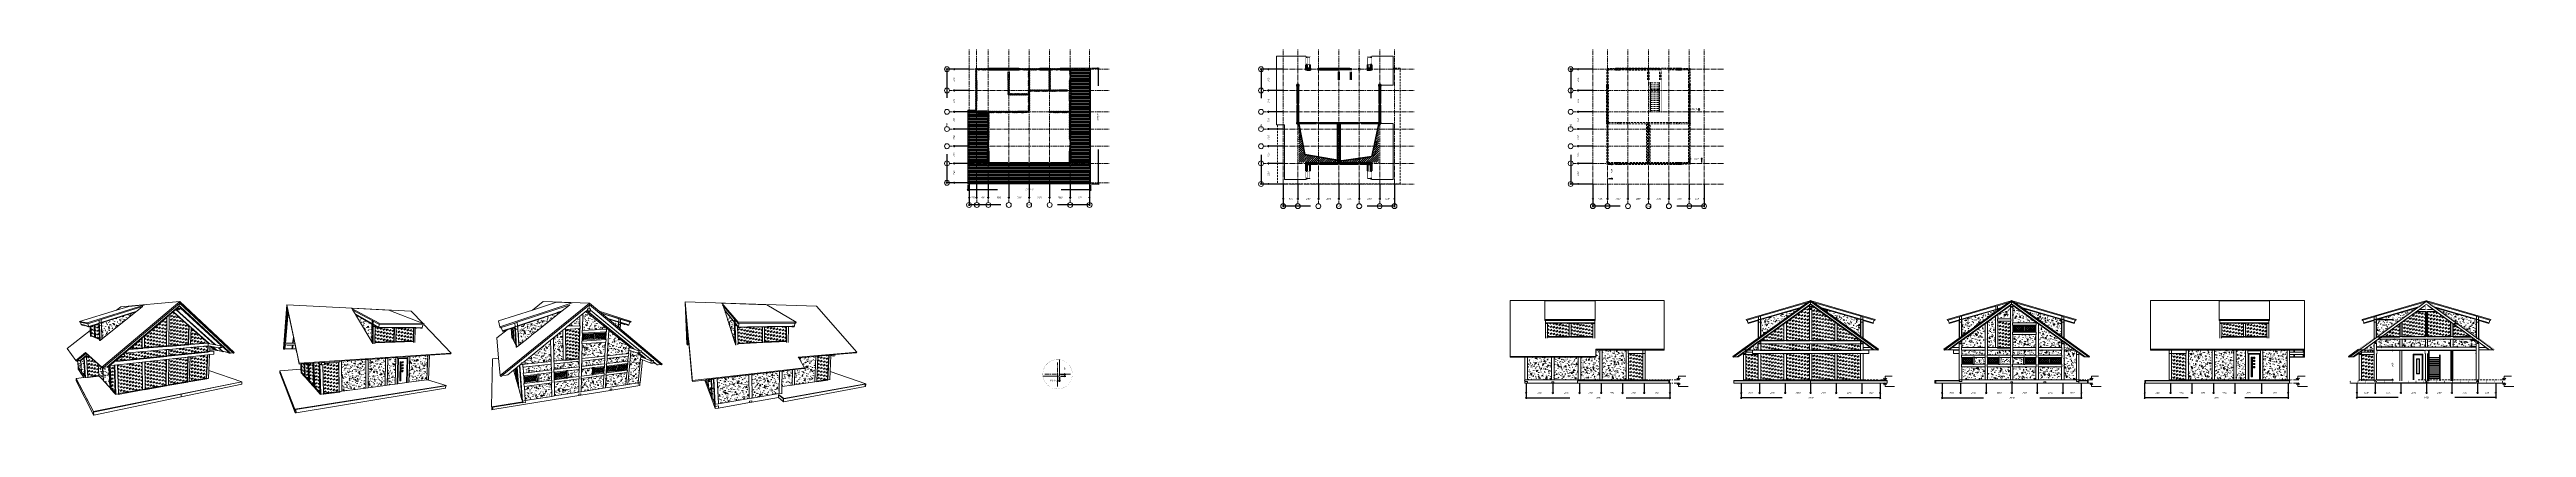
# Model space of a CAD drawing. Header units: millimetres. Extents: x 0 to 5040, y 0 to 770.
import ezdxf

# ---------------------------------------------------------------- set-up
doc = ezdxf.new("R2010")
doc.units = ezdxf.units.MM
for name, pattern in [('K5LT32768', [0]), ('K5LT_AXLED', [14.165, 9.665, -1.5, 1.5, -1.5]), ('K5LT_BASIC', [0]), ('K5LT_DASHED', [6, 4, -2]), ('K5LT_THIN', [0]), ('K5LT_THIN_INCLUDED_TO_HATCHING', [0])]:
    doc.linetypes.add(name, pattern=pattern)
doc.layers.add('Системный слой', color=7, linetype='Continuous')
doc.styles.add('KDIMTEXTSTYLE', font='GOST_AU.SHX', dxfattribs={"width": 0.96, "oblique": 15, "height": 5})
doc.styles.add('KTEXTSTYLE', font='GOST_AU.SHX', dxfattribs={"width": 0.96, "height": 5})
doc.dimstyles.new('KDIMSTYLE (0.02)', dxfattribs={"dimtxt": 5, "dimasz": 1, "dimexe": 2, "dimexo": 0, "dimgap": 1, "dimtad": 1, "dimlfac": 50, "dimtxsty": 'KDIMTEXTSTYLE', "dimsah": 1, "dimcen": 0, "dimdle": 1, "dimadec": 0, "dimazin": 0, "dimtfac": 0.667, "dimtmove": 0, "dimatfit": 3, "dimfxl": 0, "dimtvp": 1, "dimtolj": 1, "dimtzin": 0, "dimarcsym": 0})
doc.dimstyles.new('KDIMSTYLE (0.03)', dxfattribs={"dimtxt": 5, "dimasz": 1, "dimexe": 2, "dimexo": 0, "dimgap": 1, "dimtad": 1, "dimlfac": 40, "dimtxsty": 'KDIMTEXTSTYLE', "dimsah": 1, "dimcen": 0, "dimdle": 1, "dimadec": 0, "dimazin": 0, "dimtfac": 0.667, "dimtmove": 0, "dimatfit": 3, "dimfxl": 0, "dimtvp": 1, "dimtolj": 1, "dimtzin": 0, "dimarcsym": 0})
doc.dimstyles.new('KDIMSTYLE (0.04)', dxfattribs={"dimtxt": 5, "dimasz": 1, "dimexe": 2, "dimexo": 0, "dimgap": 1, "dimtad": 1, "dimlfac": 25, "dimtxsty": 'KDIMTEXTSTYLE', "dimsah": 1, "dimcen": 0, "dimdle": 1, "dimadec": 0, "dimazin": 0, "dimtfac": 0.667, "dimtmove": 0, "dimatfit": 3, "dimfxl": 0, "dimtvp": 1, "dimtolj": 1, "dimtzin": 0, "dimarcsym": 0})
pattern_1 = [(45, (0, 0), (4e-16, 7.071068), [5, -3.5]), (45, (2.6517, 0.884), (4e-16, 7.071068), [1.5, -7]), (45, (-0.177, 1.591), (4e-16, 7.071068), [1.5, -7])]
pattern_2 = [(40, (7.66, 6.428), (-20.5692, 24.51342), [2, -30]), (130, (9.193, 7.713), (-24.51342, -20.5692), [2, -30]), (85, (7.66, 6.428), (-20.56883, 24.51297), [2.828, -42.426]), (60, (9.193, 7.713), (-27.71281, 16), [2, -30]), (150, (10.192, 9.445), (-16, -27.71281), [2, -30]), (105, (9.193, 7.713), (-27.7123, 15.99971), [2.828, -42.426]), (80, (16.853, 14.141), (-26.0974, 4.60168), [1.5, -25]), (170, (17.114, 15.618), (-4.60168, -26.0974), [1.5, -25]), (125, (16.853, 14.141), (-26.09695, 4.601596), [2.121, -35.355]), (100, (-18.796, -15.771), (-15.756924, -2.77837), [1, -15]), (190, (-18.97, -14.787), (2.77837, -15.756924), [1, -15]), (145, (-18.796, -15.771), (-15.75733, -2.778442), [1.414, -21.213]), (70, (1.233, 14.088), (-15.03508, 5.47232), [1, -15]), (160, (1.575, 15.028), (-5.47232, -15.03508), [1, -15]), (115, (1.233, 14.088), (-15.03547, 5.472463), [1.414, -21.213]), (85, (0, 0), (-9.351857, 7.84492), [0.3, -10]), (65, (0, 0), (-2.4184476, 6.64463), [0.3, -10]), (105, (0, 0), (-6.1930747, 7.6580563), [0.5, -12]), (110, (0, 0), (-7.945929, 1.364629), [0.5, -7])]
pattern_3 = [(45, (0, 0), (-2.1213203, 2.1213203), []), (135, (0, 0), (-2.1213203, -2.1213203), [])]

# ---------------------------------------------------------------- blocks, each defined once
blk = doc.blocks.new('U1')
at = {"layer": 'Системный слой', "color": 30, "linetype": 'K5LT_AXLED', "lineweight": 18}
for p, q in [((1851, 498.2), (1831, 498.2)), ((1871, 498.2), (1851, 498.2)), ((1871, 498.2), (2116.2, 498.2)), ((2116.2, 498.2), (2156.2, 498.2))]:
    blk.add_line(p, q, dxfattribs=at)
at = {"layer": 'Системный слой', "color": 7, "linetype": 'K5LT_THIN', "lineweight": 18}
blk.add_arc((1826, 498.2), 5, 0, 360, dxfattribs=at)
blk = doc.blocks.new('U2')
at = {"layer": 'Системный слой', "color": 30, "linetype": 'K5LT_AXLED', "lineweight": 18}
for p, q in [((1851, 537.8), (1831, 537.8)), ((1871, 537.8), (1851, 537.8)), ((1871, 537.8), (2116.2, 537.8)), ((2116.2, 537.8), (2156.2, 537.8))]:
    blk.add_line(p, q, dxfattribs=at)
at = {"layer": 'Системный слой', "color": 7, "linetype": 'K5LT_THIN', "lineweight": 18}
blk.add_arc((1826, 537.8), 5, 0, 360, dxfattribs=at)
blk = doc.blocks.new('U3')
at = {"layer": 'Системный слой', "color": 30, "linetype": 'K5LT_AXLED', "lineweight": 18}
for p, q in [((1851, 572.8), (1831, 572.8)), ((1871, 572.8), (1851, 572.8)), ((1871, 572.8), (2116.2, 572.8)), ((2116.2, 572.8), (2156.2, 572.8))]:
    blk.add_line(p, q, dxfattribs=at)
at = {"layer": 'Системный слой', "color": 7, "linetype": 'K5LT_THIN', "lineweight": 18}
blk.add_arc((1826, 572.8), 5, 0, 360, dxfattribs=at)
blk = doc.blocks.new('U4')
at = {"layer": 'Системный слой', "color": 30, "linetype": 'K5LT_AXLED', "lineweight": 18}
for p, q in [((1851, 607.8), (1831, 607.8)), ((1871, 607.8), (1851, 607.8)), ((1871, 607.8), (2116.2, 607.8)), ((2116.2, 607.8), (2156.2, 607.8))]:
    blk.add_line(p, q, dxfattribs=at)
at = {"layer": 'Системный слой', "color": 7, "linetype": 'K5LT_THIN', "lineweight": 18}
blk.add_arc((1826, 607.8), 5, 0, 360, dxfattribs=at)
blk = doc.blocks.new('U5')
at = {"layer": 'Системный слой', "color": 30, "linetype": 'K5LT_AXLED', "lineweight": 18}
for p, q in [((1851, 642.8), (1831, 642.8)), ((1871, 642.8), (1851, 642.8)), ((1871, 642.8), (2116.2, 642.8)), ((2116.2, 642.8), (2156.2, 642.8))]:
    blk.add_line(p, q, dxfattribs=at)
at = {"layer": 'Системный слой', "color": 7, "linetype": 'K5LT_THIN', "lineweight": 18}
blk.add_arc((1826, 642.8), 5, 0, 360, dxfattribs=at)
blk = doc.blocks.new('U6')
at = {"layer": 'Системный слой', "color": 30, "linetype": 'K5LT_AXLED', "lineweight": 18}
for p, q in [((1851, 686.2), (1831, 686.2)), ((1871, 686.2), (1851, 686.2)), ((1871, 686.2), (2116.2, 686.2)), ((2116.2, 686.2), (2156.2, 686.2))]:
    blk.add_line(p, q, dxfattribs=at)
at = {"layer": 'Системный слой', "color": 7, "linetype": 'K5LT_THIN', "lineweight": 18}
blk.add_arc((1826, 686.2), 5, 0, 360, dxfattribs=at)
blk = doc.blocks.new('U7')
at = {"layer": 'Системный слой', "color": 30, "linetype": 'K5LT_AXLED', "lineweight": 18}
for p, q in [((1851, 729.6), (1831, 729.6)), ((1871, 729.6), (1851, 729.6)), ((1871, 729.6), (2116.2, 729.6)), ((2116.2, 729.6), (2156.2, 729.6))]:
    blk.add_line(p, q, dxfattribs=at)
at = {"layer": 'Системный слой', "color": 7, "linetype": 'K5LT_THIN', "lineweight": 18}
blk.add_arc((1826, 729.6), 5, 0, 360, dxfattribs=at)
blk = doc.blocks.new('U8')
at = {"layer": 'Системный слой', "color": 30, "linetype": 'K5LT_AXLED', "lineweight": 18}
for p, q in [((1871, 729.6), (1871, 769.6)), ((1871, 498.2), (1871, 729.6)), ((1871, 498.2), (1871, 478.2)), ((1871, 478.2), (1871, 458.2))]:
    blk.add_line(p, q, dxfattribs=at)
at = {"layer": 'Системный слой', "color": 7, "linetype": 'K5LT_THIN', "lineweight": 18}
blk.add_arc((1871, 453.2), 5, 0, 360, dxfattribs=at)
blk = doc.blocks.new('U9')
at = {"layer": 'Системный слой', "color": 30, "linetype": 'K5LT_AXLED', "lineweight": 18}
for p, q in [((1886, 729.6), (1886, 769.6)), ((1886, 498.2), (1886, 729.6)), ((1886, 498.2), (1886, 478.2)), ((1886, 478.2), (1886.8, 458.2))]:
    blk.add_line(p, q, dxfattribs=at)
at = {"layer": 'Системный слой', "color": 7, "linetype": 'K5LT_THIN', "lineweight": 18}
blk.add_arc((1887, 453.2), 5, 0, 360, dxfattribs=at)
blk = doc.blocks.new('U10')
at = {"layer": 'Системный слой', "color": 30, "linetype": 'K5LT_AXLED', "lineweight": 18}
for p, q in [((1910.2, 729.6), (1910.2, 769.6)), ((1910.2, 498.2), (1910.2, 729.6)), ((1910.2, 498.2), (1910.2, 478.2)), ((1910.2, 478.2), (1910.2, 458.2))]:
    blk.add_line(p, q, dxfattribs=at)
at = {"layer": 'Системный слой', "color": 7, "linetype": 'K5LT_THIN', "lineweight": 18}
blk.add_arc((1910.2, 453.2), 5, 0, 360, dxfattribs=at)
blk = doc.blocks.new('U11')
at = {"layer": 'Системный слой', "color": 30, "linetype": 'K5LT_AXLED', "lineweight": 18}
for p, q in [((1951.8, 729.6), (1951.8, 769.6)), ((1951.8, 498.2), (1951.8, 729.6)), ((1951.8, 498.2), (1951.8, 478.2)), ((1951.8, 478.2), (1951.8, 458.2))]:
    blk.add_line(p, q, dxfattribs=at)
at = {"layer": 'Системный слой', "color": 7, "linetype": 'K5LT_THIN', "lineweight": 18}
blk.add_arc((1951.8, 453.2), 5, 0, 360, dxfattribs=at)
blk = doc.blocks.new('U12')
at = {"layer": 'Системный слой', "color": 30, "linetype": 'K5LT_AXLED', "lineweight": 18}
for p, q in [((1993.4, 729.6), (1993.4, 769.6)), ((1993.4, 498.2), (1993.4, 729.6)), ((1993.4, 498.2), (1993.4, 478.2)), ((1993.4, 478.2), (1993.4, 458.2))]:
    blk.add_line(p, q, dxfattribs=at)
at = {"layer": 'Системный слой', "color": 7, "linetype": 'K5LT_THIN', "lineweight": 18}
blk.add_arc((1993.4, 453.2), 5, 0, 360, dxfattribs=at)
blk = doc.blocks.new('U13')
at = {"layer": 'Системный слой', "color": 30, "linetype": 'K5LT_AXLED', "lineweight": 18}
for p, q in [((2035, 729.6), (2035, 769.6)), ((2035, 498.2), (2035, 729.6)), ((2035, 498.2), (2035, 478.2)), ((2035, 478.2), (2035, 458.2))]:
    blk.add_line(p, q, dxfattribs=at)
at = {"layer": 'Системный слой', "color": 7, "linetype": 'K5LT_THIN', "lineweight": 18}
blk.add_arc((2035, 453.2), 5, 0, 360, dxfattribs=at)
blk = doc.blocks.new('U14')
at = {"layer": 'Системный слой', "color": 30, "linetype": 'K5LT_AXLED', "lineweight": 18}
for p, q in [((2076.6, 729.6), (2076.6, 769.6)), ((2076.6, 498.2), (2076.6, 729.6)), ((2076.6, 498.2), (2076.6, 478.2)), ((2076.6, 478.2), (2076.6, 458.2))]:
    blk.add_line(p, q, dxfattribs=at)
at = {"layer": 'Системный слой', "color": 7, "linetype": 'K5LT_THIN', "lineweight": 18}
blk.add_arc((2076.6, 453.2), 5, 0, 360, dxfattribs=at)
blk = doc.blocks.new('U15')
at = {"layer": 'Системный слой', "color": 30, "linetype": 'K5LT_AXLED', "lineweight": 18}
for p, q in [((2116.2, 729.6), (2116.2, 769.6)), ((2116.2, 498.2), (2116.2, 729.6)), ((2116.2, 498.2), (2116.2, 478.2)), ((2116.2, 478.2), (2116.2, 458.2))]:
    blk.add_line(p, q, dxfattribs=at)
at = {"layer": 'Системный слой', "color": 7, "linetype": 'K5LT_THIN', "lineweight": 18}
blk.add_arc((2116.2, 453.2), 5, 0, 360, dxfattribs=at)
blk = doc.blocks.new('U0')
at = {"layer": 'Системный слой'}
for name in ['U8', 'U9', 'U10', 'U11', 'U12', 'U13', 'U14', 'U15', 'U7', 'U6', 'U5', 'U4', 'U3', 'U2', 'U1']:
    blk.add_blockref(name, (0, 0), dxfattribs=at)
blk = doc.blocks.new('U17')
at = {"layer": 'Системный слой', "color": 30, "linetype": 'K5LT_AXLED', "lineweight": 18}
for p, q in [((2490.2, 495.8), (2470.2, 495.8)), ((2510.2, 495.8), (2490.2, 495.8)), ((2510.2, 495.8), (2736.6, 495.8)), ((2736.6, 495.8), (2776.6, 495.8))]:
    blk.add_line(p, q, dxfattribs=at)
at = {"layer": 'Системный слой', "color": 7, "linetype": 'K5LT_THIN', "lineweight": 18}
blk.add_arc((2465.2, 495.8), 5, 0, 360, dxfattribs=at)
blk = doc.blocks.new('U18')
at = {"layer": 'Системный слой', "color": 30, "linetype": 'K5LT_AXLED', "lineweight": 18}
for p, q in [((2490.2, 537.8), (2470.2, 537.8)), ((2510.2, 537.8), (2490.2, 537.8)), ((2510.2, 537.8), (2736.6, 537.8)), ((2736.6, 537.8), (2776.6, 537.8))]:
    blk.add_line(p, q, dxfattribs=at)
at = {"layer": 'Системный слой', "color": 7, "linetype": 'K5LT_THIN', "lineweight": 18}
blk.add_arc((2465.2, 537.8), 5, 0, 360, dxfattribs=at)
blk = doc.blocks.new('U19')
at = {"layer": 'Системный слой', "color": 30, "linetype": 'K5LT_AXLED', "lineweight": 18}
for p, q in [((2490.2, 572.8), (2470.2, 572.8)), ((2510.2, 572.8), (2490.2, 572.8)), ((2510.2, 572.8), (2736.6, 572.8)), ((2736.6, 572.8), (2776.6, 572.8))]:
    blk.add_line(p, q, dxfattribs=at)
at = {"layer": 'Системный слой', "color": 7, "linetype": 'K5LT_THIN', "lineweight": 18}
blk.add_arc((2465.2, 572.8), 5, 0, 360, dxfattribs=at)
blk = doc.blocks.new('U20')
at = {"layer": 'Системный слой', "color": 30, "linetype": 'K5LT_AXLED', "lineweight": 18}
for p, q in [((2490.2, 607.8), (2470.2, 607.8)), ((2510.2, 607.8), (2490.2, 607.8)), ((2510.2, 607.8), (2736.6, 607.8)), ((2736.6, 607.8), (2776.6, 607.8))]:
    blk.add_line(p, q, dxfattribs=at)
at = {"layer": 'Системный слой', "color": 7, "linetype": 'K5LT_THIN', "lineweight": 18}
blk.add_arc((2465.2, 607.8), 5, 0, 360, dxfattribs=at)
blk = doc.blocks.new('U21')
at = {"layer": 'Системный слой', "color": 30, "linetype": 'K5LT_AXLED', "lineweight": 18}
for p, q in [((2490.2, 642.8), (2470.2, 642.8)), ((2510.2, 642.8), (2490.2, 642.8)), ((2510.2, 642.8), (2736.6, 642.8)), ((2736.6, 642.8), (2776.6, 642.8))]:
    blk.add_line(p, q, dxfattribs=at)
at = {"layer": 'Системный слой', "color": 7, "linetype": 'K5LT_THIN', "lineweight": 18}
blk.add_arc((2465.2, 642.8), 5, 0, 360, dxfattribs=at)
blk = doc.blocks.new('U22')
at = {"layer": 'Системный слой', "color": 30, "linetype": 'K5LT_AXLED', "lineweight": 18}
for p, q in [((2490.2, 686.2), (2470.2, 686.2)), ((2510.2, 686.2), (2490.2, 686.2)), ((2510.2, 686.2), (2736.6, 686.2)), ((2736.6, 686.2), (2776.6, 686.2))]:
    blk.add_line(p, q, dxfattribs=at)
at = {"layer": 'Системный слой', "color": 7, "linetype": 'K5LT_THIN', "lineweight": 18}
blk.add_arc((2465.2, 686.2), 5, 0, 360, dxfattribs=at)
blk = doc.blocks.new('U23')
at = {"layer": 'Системный слой', "color": 30, "linetype": 'K5LT_AXLED', "lineweight": 18}
for p, q in [((2490.2, 729.6), (2470.2, 729.6)), ((2510.2, 729.6), (2490.2, 729.6)), ((2510.2, 729.6), (2736.6, 729.6)), ((2736.6, 729.6), (2776.6, 729.6))]:
    blk.add_line(p, q, dxfattribs=at)
at = {"layer": 'Системный слой', "color": 7, "linetype": 'K5LT_THIN', "lineweight": 18}
blk.add_arc((2465.2, 729.6), 5, 0, 360, dxfattribs=at)
blk = doc.blocks.new('U24')
at = {"layer": 'Системный слой', "color": 30, "linetype": 'K5LT_AXLED', "lineweight": 18}
for p, q in [((2510.2, 729.6), (2510.2, 769.6)), ((2510.2, 495.8), (2510.2, 729.6)), ((2510.2, 495.8), (2510.2, 475.8)), ((2510.2, 475.8), (2510.2, 455.8))]:
    blk.add_line(p, q, dxfattribs=at)
at = {"layer": 'Системный слой', "color": 7, "linetype": 'K5LT_THIN', "lineweight": 18}
blk.add_arc((2510.2, 450.8), 5, 0, 360, dxfattribs=at)
blk = doc.blocks.new('U25')
at = {"layer": 'Системный слой', "color": 30, "linetype": 'K5LT_AXLED', "lineweight": 18}
for p, q in [((2540.2, 729.6), (2540.2, 769.6)), ((2540.2, 495.8), (2540.2, 729.6)), ((2540.2, 495.8), (2540.2, 475.8)), ((2540.2, 475.8), (2540.2, 455.8))]:
    blk.add_line(p, q, dxfattribs=at)
at = {"layer": 'Системный слой', "color": 7, "linetype": 'K5LT_THIN', "lineweight": 18}
blk.add_arc((2540.2, 450.8), 5, 0, 360, dxfattribs=at)
blk = doc.blocks.new('U26')
at = {"layer": 'Системный слой', "color": 30, "linetype": 'K5LT_AXLED', "lineweight": 18}
for p, q in [((2581.8, 729.6), (2581.8, 769.6)), ((2581.8, 495.8), (2581.8, 729.6)), ((2581.8, 495.8), (2581.8, 475.8)), ((2581.8, 475.8), (2581.8, 455.8))]:
    blk.add_line(p, q, dxfattribs=at)
at = {"layer": 'Системный слой', "color": 7, "linetype": 'K5LT_THIN', "lineweight": 18}
blk.add_arc((2581.8, 450.8), 5, 0, 360, dxfattribs=at)
blk = doc.blocks.new('U27')
at = {"layer": 'Системный слой', "color": 30, "linetype": 'K5LT_AXLED', "lineweight": 18}
for p, q in [((2623.4, 729.6), (2623.4, 769.6)), ((2623.4, 495.8), (2623.4, 729.6)), ((2623.4, 495.8), (2623.4, 475.8)), ((2623.4, 475.8), (2623.4, 455.8))]:
    blk.add_line(p, q, dxfattribs=at)
at = {"layer": 'Системный слой', "color": 7, "linetype": 'K5LT_THIN', "lineweight": 18}
blk.add_arc((2623.4, 450.8), 5, 0, 360, dxfattribs=at)
blk = doc.blocks.new('U28')
at = {"layer": 'Системный слой', "color": 30, "linetype": 'K5LT_AXLED', "lineweight": 18}
for p, q in [((2665, 729.6), (2665, 769.6)), ((2665, 495.8), (2665, 729.6)), ((2665, 495.8), (2665, 475.8)), ((2665, 475.8), (2665, 455.8))]:
    blk.add_line(p, q, dxfattribs=at)
at = {"layer": 'Системный слой', "color": 7, "linetype": 'K5LT_THIN', "lineweight": 18}
blk.add_arc((2665, 450.8), 5, 0, 360, dxfattribs=at)
blk = doc.blocks.new('U29')
at = {"layer": 'Системный слой', "color": 30, "linetype": 'K5LT_AXLED', "lineweight": 18}
for p, q in [((2706.6, 729.6), (2706.6, 769.6)), ((2706.6, 495.8), (2706.6, 729.6)), ((2706.6, 495.8), (2706.6, 475.8)), ((2706.6, 475.8), (2706.6, 455.8))]:
    blk.add_line(p, q, dxfattribs=at)
at = {"layer": 'Системный слой', "color": 7, "linetype": 'K5LT_THIN', "lineweight": 18}
blk.add_arc((2706.6, 450.8), 5, 0, 360, dxfattribs=at)
blk = doc.blocks.new('U30')
at = {"layer": 'Системный слой', "color": 30, "linetype": 'K5LT_AXLED', "lineweight": 18}
for p, q in [((2736.6, 729.6), (2736.6, 769.6)), ((2736.6, 495.8), (2736.6, 729.6)), ((2736.6, 495.8), (2736.6, 475.8)), ((2736.6, 475.8), (2736.6, 455.8))]:
    blk.add_line(p, q, dxfattribs=at)
at = {"layer": 'Системный слой', "color": 7, "linetype": 'K5LT_THIN', "lineweight": 18}
blk.add_arc((2736.6, 450.8), 5, 0, 360, dxfattribs=at)
blk = doc.blocks.new('U16')
at = {"layer": 'Системный слой'}
for name in ['U24', 'U25', 'U26', 'U27', 'U28', 'U29', 'U30', 'U23', 'U22', 'U21', 'U20', 'U19', 'U18', 'U17']:
    blk.add_blockref(name, (0, 0), dxfattribs=at)
blk = doc.blocks.new('U32')
at = {"layer": 'Системный слой', "color": 30, "linetype": 'K5LT_AXLED', "lineweight": 18}
for p, q in [((3120.2, 495.8), (3100.2, 495.8)), ((3140.2, 495.8), (3120.2, 495.8)), ((3140.2, 495.8), (3366.6, 495.8)), ((3366.6, 495.8), (3406.6, 495.8))]:
    blk.add_line(p, q, dxfattribs=at)
at = {"layer": 'Системный слой', "color": 7, "linetype": 'K5LT_THIN', "lineweight": 18}
blk.add_arc((3095.2, 495.8), 5, 0, 360, dxfattribs=at)
blk = doc.blocks.new('U33')
at = {"layer": 'Системный слой', "color": 30, "linetype": 'K5LT_AXLED', "lineweight": 18}
for p, q in [((3120.2, 537.8), (3100.2, 537.8)), ((3140.2, 537.8), (3120.2, 537.8)), ((3140.2, 537.8), (3366.6, 537.8)), ((3366.6, 537.8), (3406.6, 537.8))]:
    blk.add_line(p, q, dxfattribs=at)
at = {"layer": 'Системный слой', "color": 7, "linetype": 'K5LT_THIN', "lineweight": 18}
blk.add_arc((3095.2, 537.8), 5, 0, 360, dxfattribs=at)
blk = doc.blocks.new('U34')
at = {"layer": 'Системный слой', "color": 30, "linetype": 'K5LT_AXLED', "lineweight": 18}
for p, q in [((3120.2, 572.8), (3100.2, 572.8)), ((3140.2, 572.8), (3120.2, 572.8)), ((3140.2, 572.8), (3366.6, 572.8)), ((3366.6, 572.8), (3406.6, 572.8))]:
    blk.add_line(p, q, dxfattribs=at)
at = {"layer": 'Системный слой', "color": 7, "linetype": 'K5LT_THIN', "lineweight": 18}
blk.add_arc((3095.2, 572.8), 5, 0, 360, dxfattribs=at)
blk = doc.blocks.new('U35')
at = {"layer": 'Системный слой', "color": 30, "linetype": 'K5LT_AXLED', "lineweight": 18}
for p, q in [((3120.2, 607.8), (3100.2, 607.8)), ((3140.2, 607.8), (3120.2, 607.8)), ((3140.2, 607.8), (3366.6, 607.8)), ((3366.6, 607.8), (3406.6, 607.8))]:
    blk.add_line(p, q, dxfattribs=at)
at = {"layer": 'Системный слой', "color": 7, "linetype": 'K5LT_THIN', "lineweight": 18}
blk.add_arc((3095.2, 607.8), 5, 0, 360, dxfattribs=at)
blk = doc.blocks.new('U36')
at = {"layer": 'Системный слой', "color": 30, "linetype": 'K5LT_AXLED', "lineweight": 18}
for p, q in [((3120.2, 642.8), (3100.2, 642.8)), ((3140.2, 642.8), (3120.2, 642.8)), ((3140.2, 642.8), (3366.6, 642.8)), ((3366.6, 642.8), (3406.6, 642.8))]:
    blk.add_line(p, q, dxfattribs=at)
at = {"layer": 'Системный слой', "color": 7, "linetype": 'K5LT_THIN', "lineweight": 18}
blk.add_arc((3095.2, 642.8), 5, 0, 360, dxfattribs=at)
blk = doc.blocks.new('U37')
at = {"layer": 'Системный слой', "color": 30, "linetype": 'K5LT_AXLED', "lineweight": 18}
for p, q in [((3120.2, 686.2), (3100.2, 686.2)), ((3140.2, 686.2), (3120.2, 686.2)), ((3140.2, 686.2), (3366.6, 686.2)), ((3366.6, 686.2), (3406.6, 686.2))]:
    blk.add_line(p, q, dxfattribs=at)
at = {"layer": 'Системный слой', "color": 7, "linetype": 'K5LT_THIN', "lineweight": 18}
blk.add_arc((3095.2, 686.2), 5, 0, 360, dxfattribs=at)
blk = doc.blocks.new('U38')
at = {"layer": 'Системный слой', "color": 30, "linetype": 'K5LT_AXLED', "lineweight": 18}
for p, q in [((3120.2, 729.6), (3100.2, 729.6)), ((3140.2, 729.6), (3120.2, 729.6)), ((3140.2, 729.6), (3366.6, 729.6)), ((3366.6, 729.6), (3406.6, 729.6))]:
    blk.add_line(p, q, dxfattribs=at)
at = {"layer": 'Системный слой', "color": 7, "linetype": 'K5LT_THIN', "lineweight": 18}
blk.add_arc((3095.2, 729.6), 5, 0, 360, dxfattribs=at)
blk = doc.blocks.new('U39')
at = {"layer": 'Системный слой', "color": 30, "linetype": 'K5LT_AXLED', "lineweight": 18}
for p, q in [((3140.2, 729.6), (3140.2, 769.6)), ((3140.2, 495.8), (3140.2, 729.6)), ((3140.2, 495.8), (3140.2, 475.8)), ((3140.2, 475.8), (3140.2, 455.8))]:
    blk.add_line(p, q, dxfattribs=at)
at = {"layer": 'Системный слой', "color": 7, "linetype": 'K5LT_THIN', "lineweight": 18}
blk.add_arc((3140.2, 450.8), 5, 0, 360, dxfattribs=at)
blk = doc.blocks.new('U40')
at = {"layer": 'Системный слой', "color": 30, "linetype": 'K5LT_AXLED', "lineweight": 18}
for p, q in [((3170.2, 729.6), (3170.2, 769.6)), ((3170.2, 495.8), (3170.2, 729.6)), ((3170.2, 495.8), (3170.2, 475.8)), ((3170.2, 475.8), (3170.2, 455.8))]:
    blk.add_line(p, q, dxfattribs=at)
at = {"layer": 'Системный слой', "color": 7, "linetype": 'K5LT_THIN', "lineweight": 18}
blk.add_arc((3170.2, 450.8), 5, 0, 360, dxfattribs=at)
blk = doc.blocks.new('U41')
at = {"layer": 'Системный слой', "color": 30, "linetype": 'K5LT_AXLED', "lineweight": 18}
for p, q in [((3211.8, 729.6), (3211.8, 769.6)), ((3211.8, 495.8), (3211.8, 729.6)), ((3211.8, 495.8), (3211.8, 475.8)), ((3211.8, 475.8), (3211.8, 455.8))]:
    blk.add_line(p, q, dxfattribs=at)
at = {"layer": 'Системный слой', "color": 7, "linetype": 'K5LT_THIN', "lineweight": 18}
blk.add_arc((3211.8, 450.8), 5, 0, 360, dxfattribs=at)
blk = doc.blocks.new('U42')
at = {"layer": 'Системный слой', "color": 30, "linetype": 'K5LT_AXLED', "lineweight": 18}
for p, q in [((3253.4, 729.6), (3253.4, 769.6)), ((3253.4, 495.8), (3253.4, 729.6)), ((3253.4, 495.8), (3253.4, 475.8)), ((3253.4, 475.8), (3253.4, 455.8))]:
    blk.add_line(p, q, dxfattribs=at)
at = {"layer": 'Системный слой', "color": 7, "linetype": 'K5LT_THIN', "lineweight": 18}
blk.add_arc((3253.4, 450.8), 5, 0, 360, dxfattribs=at)
blk = doc.blocks.new('U43')
at = {"layer": 'Системный слой', "color": 30, "linetype": 'K5LT_AXLED', "lineweight": 18}
for p, q in [((3295, 729.6), (3295, 769.6)), ((3295, 495.8), (3295, 729.6)), ((3295, 495.8), (3295, 475.8)), ((3295, 475.8), (3295, 455.8))]:
    blk.add_line(p, q, dxfattribs=at)
at = {"layer": 'Системный слой', "color": 7, "linetype": 'K5LT_THIN', "lineweight": 18}
blk.add_arc((3295, 450.8), 5, 0, 360, dxfattribs=at)
blk = doc.blocks.new('U44')
at = {"layer": 'Системный слой', "color": 30, "linetype": 'K5LT_AXLED', "lineweight": 18}
for p, q in [((3336.6, 729.6), (3336.6, 769.6)), ((3336.6, 495.8), (3336.6, 729.6)), ((3336.6, 495.8), (3336.6, 475.8)), ((3336.6, 475.8), (3336.6, 455.8))]:
    blk.add_line(p, q, dxfattribs=at)
at = {"layer": 'Системный слой', "color": 7, "linetype": 'K5LT_THIN', "lineweight": 18}
blk.add_arc((3336.6, 450.8), 5, 0, 360, dxfattribs=at)
blk = doc.blocks.new('U45')
at = {"layer": 'Системный слой', "color": 30, "linetype": 'K5LT_AXLED', "lineweight": 18}
for p, q in [((3366.6, 729.6), (3366.6, 769.6)), ((3366.6, 495.8), (3366.6, 729.6)), ((3366.6, 495.8), (3366.6, 475.8)), ((3366.6, 475.8), (3366.6, 455.8))]:
    blk.add_line(p, q, dxfattribs=at)
at = {"layer": 'Системный слой', "color": 7, "linetype": 'K5LT_THIN', "lineweight": 18}
blk.add_arc((3366.6, 450.8), 5, 0, 360, dxfattribs=at)
blk = doc.blocks.new('U31')
at = {"layer": 'Системный слой'}
for name in ['U39', 'U40', 'U41', 'U42', 'U43', 'U44', 'U45', 'U38', 'U37', 'U36', 'U35', 'U34', 'U33', 'U32']:
    blk.add_blockref(name, (0, 0), dxfattribs=at)
blk = doc.blocks.new('U46')
at = {"layer": 'Системный слой', "color": 7, "linetype": 'K5LT32768', "lineweight": 18}
for p, q in [((2496.7, 616), (2496.7, 755.9)), ((2496.7, 755.9), (2556.4, 755.9)), ((2559.1, 754.9), (2556.4, 754.9)), ((2559.1, 753.7), (2556.4, 753.7)), ((2559.1, 739.9), (2556.4, 739.9)), ((2559.1, 738.7), (2556.4, 738.7)), ((2556.4, 731.6), (2559.1, 731.6)), ((2559.1, 727.6), (2556.4, 727.6)), ((2559.1, 753.9), (2564.3, 753.9)), ((2559.1, 731.2), (2559.1, 731.2)), ((2559.1, 728), (2559.1, 728)), ((2583.4, 729.6), (2580, 729.6)), ((2580.4, 731.2), (2580.4, 731.6)), ((2583.6, 730.2), (2583.4, 730.2)), ((2583.4, 730.2), (2583.4, 729.6)), ((2583.4, 729.6), (2583.4, 729)), ((2583.4, 729), (2583.6, 729)), ((2583.6, 731.6), (2583.6, 731.2)), ((2583.6, 731.2), (2583.6, 730.2)), ((2583.6, 729), (2583.6, 730.2)), ((2583.6, 729), (2583.6, 728)), ((2583.6, 728), (2583.6, 727.6)), ((2584, 731.6), (2621.4, 731.6)), ((2621.4, 731.2), (2584, 731.2)), ((2584, 728), (2621.4, 728)), ((2584, 727.6), (2621.4, 727.6)), ((2621.8, 731.2), (2621.8, 731.6)), ((2621.8, 730.2), (2621.8, 731.2)), ((2621.9, 730.2), (2621.8, 730.2)), ((2621.8, 729), (2621.8, 730.2)), ((2621.8, 729), (2621.9, 729)), ((2621.8, 728), (2621.8, 729)), ((2621.8, 724), (2621.8, 708)), ((2621.9, 729.6), (2621.9, 730.2)), ((2625.4, 729.6), (2621.9, 729.6)), ((2621.9, 729), (2621.9, 729.6)), ((2622.6, 713.9), (2622.6, 718.1)), ((2623.6, 713.9), (2623.6, 718.1)), ((2625, 731.6), (2625, 731.2)), ((2625, 708), (2625, 724)), ((2625.4, 731.6), (2645.8, 731.6)), ((2645.8, 731.2), (2625.4, 731.2)), ((2625.4, 729.7), (2645.8, 729.7)), ((2645.8, 728), (2625.4, 728)), ((2646.2, 729.7), (2646.2, 730.2)), ((2646.4, 730.2), (2646.2, 730.2)), ((2646.2, 729.7), (2646.2, 729)), ((2646.2, 729), (2649.4, 729)), ((2646.2, 724), (2646.2, 708)), ((2646.4, 730.2), (2646.6, 730.2)), ((2646.6, 731.2), (2646.6, 731.6)), ((2646.6, 730.2), (2646.6, 731.2)), ((2649.4, 730.2), (2646.6, 730.2)), ((2647, 713.9), (2647, 718.1)), ((2648, 713.9), (2648, 718.1)), ((2649.4, 729), (2649.4, 730.2)), ((2649.4, 708), (2649.4, 724)), ((2666.8, 729.6), (2662.8, 729.6)), ((2663.2, 731.2), (2663.2, 731.6)), ((2666.4, 731.6), (2666.4, 731.2)), ((2687.6, 753.9), (2682.5, 753.9)), ((2690.4, 754.9), (2687.6, 754.9)), ((2690.4, 753.7), (2687.6, 753.7)), ((2690.4, 739.9), (2687.6, 739.9)), ((2690.4, 738.7), (2687.6, 738.7)), ((2690.4, 731.6), (2687.6, 731.6)), ((2687.6, 731.2), (2687.6, 731.2)), ((2687.6, 728), (2687.6, 728)), ((2687.6, 727.6), (2690.4, 727.6)), ((2733.9, 755.9), (2690.4, 755.9)), ((2733.9, 697.2), (2733.9, 755.9)), ((2538.2, 695.4), (2538.6, 695.4)), ((2538.2, 695), (2538.2, 659.8)), ((2538.6, 659), (2538.2, 659)), ((2538.6, 657.4), (2538.2, 657.4)), ((2538.2, 656.6), (2538.2, 621.4)), ((2538.9, 695.4), (2538.6, 695.4)), ((2538.6, 695), (2538.6, 659.8)), ((2540.1, 659), (2538.6, 659)), ((2540.1, 657.4), (2538.6, 657.4)), ((2538.6, 656.6), (2538.6, 621.4)), ((2539.6, 695.4), (2538.9, 695.4)), ((2539.6, 697.8), (2539.6, 695.8)), ((2540.8, 697.8), (2539.6, 697.8)), ((2539.6, 695.6), (2539.6, 695.4)), ((2539.6, 695.6), (2540.1, 695.6)), ((2540.1, 695.4), (2539.6, 695.4)), ((2540.1, 695.6), (2540.8, 695.6)), ((2540.1, 695.4), (2540.8, 695.4)), ((2540.1, 659.8), (2540.1, 695)), ((2540.1, 659), (2540.1, 659.2)), ((2540.1, 657.2), (2540.1, 657.4)), ((2540.1, 621.4), (2540.1, 656.6)), ((2540.2, 659.4), (2540.2, 659.8)), ((2540.8, 659.4), (2540.2, 659.4)), ((2540.2, 658.8), (2540.2, 659.4)), ((2540.2, 658.8), (2540.6, 658.8)), ((2540.2, 657.6), (2540.2, 658.8)), ((2540.6, 657.6), (2540.2, 657.6)), ((2540.2, 657), (2540.2, 657.6)), ((2540.2, 657), (2540.8, 657)), ((2540.2, 656.6), (2540.2, 657)), ((2540.6, 658.8), (2540.6, 657.6)), ((2540.8, 697.8), (2540.8, 695.6)), ((2540.8, 695.6), (2540.8, 695.4)), ((2541.8, 695.4), (2540.8, 695.4)), ((2540.8, 657), (2540.8, 659.4)), ((2541.8, 695.4), (2542.2, 695.4)), ((2541.8, 659.8), (2541.8, 695)), ((2541.8, 621.4), (2541.8, 656.6)), ((2542.2, 659.8), (2542.2, 695)), ((2542.2, 621.4), (2542.2, 656.6)), ((2704.6, 695.4), (2705, 695.4)), ((2704.6, 695), (2704.6, 659.8)), ((2704.6, 622.2), (2704.6, 656.6)), ((2705, 695.4), (2706, 695.4)), ((2705, 695), (2705, 659.8)), ((2705, 656.6), (2705, 621.4)), ((2705.4, 697.2), (2705.4, 696)), ((2707.8, 697.2), (2705.4, 697.2)), ((2705.4, 696), (2707.8, 696)), ((2705.4, 658.8), (2705.4, 657.6)), ((2706.6, 658.8), (2705.4, 658.8)), ((2705.4, 657.6), (2706.6, 657.6)), ((2706, 695.6), (2706.7, 695.6)), ((2706, 695.4), (2706, 695.6)), ((2706.7, 695.4), (2706, 695.4)), ((2706.6, 658.8), (2706.6, 659.8)), ((2706.6, 657.6), (2706.6, 658.8)), ((2706.6, 656.6), (2706.6, 657.6)), ((2706.7, 695.6), (2707.2, 695.6)), ((2707.2, 695.4), (2706.7, 695.4)), ((2706.7, 695), (2706.7, 659.8)), ((2706.7, 659.2), (2706.7, 659)), ((2708.2, 659), (2706.7, 659)), ((2708.2, 657.4), (2706.7, 657.4)), ((2706.7, 657.4), (2706.7, 657.2)), ((2706.7, 656.6), (2706.7, 621.4)), ((2707.2, 695.6), (2707.2, 695.4)), ((2707.9, 695.4), (2707.2, 695.4)), ((2707.8, 696), (2707.8, 697.2)), ((2707.9, 695.4), (2708.2, 695.4)), ((2708.2, 697.2), (2708.6, 697.2)), ((2708.2, 695.4), (2708.6, 695.4)), ((2708.2, 659.8), (2708.2, 695)), ((2708.6, 659), (2708.2, 659)), ((2708.6, 657.4), (2708.2, 657.4)), ((2708.2, 621.4), (2708.2, 656.6)), ((2708.6, 698.2), (2709.1, 698.2)), ((2708.6, 697.2), (2709.1, 697.2)), ((2708.6, 689), (2708.6, 695)), ((2708.6, 689), (2708.6, 659.8)), ((2708.6, 656.6), (2708.6, 621.4)), ((2709.1, 698.2), (2709.1, 697.2)), ((2733.9, 697.2), (2709.1, 697.2)), ((2496.7, 616), (2498.6, 616)), ((2498.6, 616), (2512.8, 616)), ((2512.8, 505.2), (2512.8, 616)), ((2538.6, 621), (2538.2, 621)), ((2538.9, 621), (2538.6, 621)), ((2538.9, 621), (2539.6, 621)), ((2539.6, 620.9), (2539.6, 621)), ((2539.6, 621), (2540.1, 621)), ((2540.1, 620.9), (2539.6, 620.9)), ((2539.6, 620.6), (2539.6, 618.6)), ((2539.6, 618.6), (2540.8, 618.6)), ((2540.1, 621), (2540.8, 621)), ((2540.8, 620.9), (2540.1, 620.9)), ((2540.8, 621), (2540.8, 620.9)), ((2541.8, 621), (2540.8, 621)), ((2540.8, 620.9), (2540.8, 618.6)), ((2542.2, 621), (2541.8, 621)), ((2580, 621.4), (2542.2, 621.4)), ((2580, 620.8), (2542.2, 620.8)), ((2542.2, 618.2), (2578, 618.2)), ((2580, 620.6), (2583.4, 620.6)), ((2583.4, 619.8), (2580, 619.8)), ((2583.4, 619.8), (2584, 619.8)), ((2621.8, 621.4), (2584, 621.4)), ((2621.8, 620.8), (2584, 620.8)), ((2584, 618.2), (2619.8, 618.2)), ((2619.8, 618.2), (2619.8, 539.8)), ((2619.8, 618.2), (2621.8, 618.2)), ((2621.8, 619.8), (2622.4, 619.8)), ((2621.8, 609.4), (2621.8, 618.2)), ((2621.8, 609.4), (2625, 609.4)), ((2621.8, 606.2), (2621.8, 609.4)), ((2625, 606.2), (2621.8, 606.2)), ((2621.8, 539.8), (2621.8, 606.2)), ((2622.4, 620.6), (2624.4, 620.6)), ((2624.4, 619.8), (2622.4, 619.8)), ((2624.4, 619.8), (2625, 619.8)), ((2662.8, 621.4), (2625, 621.4)), ((2662.8, 620.8), (2625, 620.8)), ((2625, 618.2), (2627, 618.2)), ((2625, 618.2), (2625, 609.4)), ((2625, 609.4), (2625, 606.2)), ((2625, 606.2), (2625, 539.8)), ((2627, 539.8), (2627, 618.2)), ((2662.8, 618.2), (2627, 618.2)), ((2662.8, 619.8), (2663.4, 619.8)), ((2663.4, 620.6), (2666.8, 620.6)), ((2666.8, 619.8), (2663.4, 619.8)), ((2704.6, 621.4), (2666.8, 621.4)), ((2704.6, 620.8), (2666.8, 620.8)), ((2704.6, 618.2), (2668.8, 618.2)), ((2704.6, 622.2), (2704.6, 621.4)), ((2704.6, 622.2), (2704.6, 622.2)), ((2704.6, 621.4), (2704.6, 622.2)), ((2704.6, 621), (2704.6, 621.4)), ((2704.6, 618.2), (2704.6, 621)), ((2705, 621), (2704.6, 621)), ((2706, 621), (2705, 621)), ((2705.4, 620.4), (2705.4, 619.2)), ((2707.8, 620.4), (2705.4, 620.4)), ((2705.4, 619.2), (2707.8, 619.2)), ((2706, 620.9), (2706, 621)), ((2706.7, 621), (2706, 621)), ((2706.7, 620.9), (2706, 620.9)), ((2706.7, 621), (2707.2, 621)), ((2707.2, 620.9), (2706.7, 620.9)), ((2707.2, 621), (2707.9, 621)), ((2707.2, 621), (2707.2, 620.9)), ((2707.8, 619.2), (2707.8, 620.4)), ((2708.2, 621), (2707.9, 621)), ((2708.6, 621), (2708.2, 621)), ((2708.2, 619.2), (2708.6, 619.2)), ((2708.6, 619.2), (2709.1, 619.2)), ((2709.1, 618.2), (2708.6, 618.2)), ((2733.9, 619.2), (2709.1, 619.2)), ((2709.1, 619.2), (2709.1, 618.2)), ((2733.9, 505.2), (2733.9, 619.2)), ((2512.8, 505.2), (2556.4, 505.2)), ((2559.1, 539.8), (2556.4, 539.8)), ((2556.4, 535.8), (2559.1, 535.8)), ((2556.4, 522.4), (2559.1, 522.4)), ((2556.4, 521.2), (2559.1, 521.2)), ((2556.4, 507.4), (2559.1, 507.4)), ((2556.4, 506.2), (2559.1, 506.2)), ((2559.1, 539.4), (2559.1, 539.4)), ((2559.1, 536.2), (2559.1, 536.2)), ((2564.3, 507.2), (2559.1, 507.2)), ((2564.3, 537.7), (2564.9, 537.7)), ((2564.9, 536.5), (2564.3, 536.5)), ((2566, 537.6), (2564.9, 537.6)), ((2564.9, 536.6), (2566, 536.6)), ((2580, 539.8), (2566, 539.8)), ((2580, 537.7), (2566, 537.7)), ((2566, 536.2), (2580, 536.2)), ((2566, 535.8), (2580, 535.8)), ((2580.8, 536.2), (2580.8, 536.5)), ((2580.8, 535.8), (2580.8, 536.2)), ((2583.4, 537.7), (2583.2, 537.7)), ((2583.2, 536.2), (2583.2, 537.7)), ((2583.2, 535.8), (2583.2, 536.2)), ((2619.8, 539.8), (2584, 539.8)), ((2621.4, 537.7), (2584, 537.7)), ((2584, 536.2), (2621.4, 536.2)), ((2584, 535.8), (2621.4, 535.8)), ((2619.8, 539.8), (2621.4, 539.8)), ((2621.8, 537.8), (2621.4, 537.8)), ((2621.8, 539.4), (2621.8, 539.8)), ((2621.8, 537.8), (2621.8, 539.4)), ((2625, 537.8), (2621.8, 537.8)), ((2622.2, 536.2), (2622.2, 536.5)), ((2622.2, 535.8), (2622.2, 536.2)), ((2624.6, 536.5), (2624.6, 536.2)), ((2624.6, 536.2), (2624.6, 535.8)), ((2625, 539.8), (2625, 539.4)), ((2625, 539.4), (2625, 537.8)), ((2625.4, 537.8), (2625, 537.8)), ((2627, 539.8), (2625.4, 539.8)), ((2662.8, 537.7), (2625.4, 537.7)), ((2625.4, 536.2), (2662.8, 536.2)), ((2625.4, 535.8), (2662.8, 535.8)), ((2662.8, 539.8), (2627, 539.8)), ((2663.6, 537.7), (2663.4, 537.7)), ((2663.6, 536.2), (2663.6, 537.7)), ((2663.6, 535.8), (2663.6, 536.2)), ((2666, 536.2), (2666, 536.5)), ((2666, 535.8), (2666, 536.2)), ((2680.8, 539.8), (2666.8, 539.8)), ((2680.8, 537.7), (2666.8, 537.7)), ((2666.8, 536.2), (2680.8, 536.2)), ((2666.8, 535.8), (2680.8, 535.8)), ((2681.8, 537.6), (2680.8, 537.6)), ((2680.8, 536.6), (2681.8, 536.6)), ((2681.8, 537.7), (2682.5, 537.7)), ((2682.5, 536.5), (2681.8, 536.5)), ((2682.5, 507.2), (2687.6, 507.2)), ((2690.4, 539.8), (2687.6, 539.8)), ((2687.6, 539.4), (2687.6, 539.4)), ((2687.6, 536.2), (2687.6, 536.2)), ((2687.6, 535.8), (2690.4, 535.8)), ((2690.4, 522.4), (2687.6, 522.4)), ((2690.4, 521.2), (2687.6, 521.2)), ((2690.4, 507.4), (2687.6, 507.4)), ((2690.4, 506.2), (2687.6, 506.2)), ((2733.9, 505.2), (2690.4, 505.2))]:
    blk.add_line(p, q, dxfattribs=at)
at = {"layer": 'Системный слой', "color": 5, "linetype": 'K5LT_BASIC', "lineweight": 40}
for p, q in [((2556.4, 731.6), (2556.4, 738.7)), ((2556.4, 727.6), (2556.4, 731.6)), ((2559.1, 731.6), (2559.1, 738.7)), ((2559.1, 731.6), (2559.1, 731.6)), ((2559.1, 731.6), (2564.3, 731.6)), ((2559.1, 731.2), (2559.1, 731.6)), ((2559.1, 731.2), (2559.1, 731.6)), ((2559.1, 728), (2559.1, 731.2)), ((2559.1, 728), (2559.1, 731.2)), ((2559.1, 727.6), (2559.1, 728)), ((2564.3, 728), (2559.1, 728)), ((2559.1, 727.6), (2559.1, 728)), ((2559.1, 727.6), (2559.1, 727.6)), ((2564.3, 727.6), (2559.1, 727.6)), ((2564.3, 731.6), (2564.3, 738.7)), ((2564.3, 731.6), (2564.9, 731.6)), ((2564.3, 731.2), (2564.3, 731.6)), ((2564.3, 731.2), (2564.9, 731.2)), ((2564.3, 728), (2564.3, 731.2)), ((2564.9, 728), (2564.3, 728)), ((2564.3, 727.6), (2564.3, 728)), ((2564.9, 727.6), (2564.3, 727.6)), ((2564.9, 738.7), (2564.9, 731.6)), ((2564.9, 731.6), (2566, 731.6)), ((2564.9, 731.6), (2564.9, 731.2)), ((2564.9, 731.2), (2566, 731.2)), ((2564.9, 731.2), (2564.9, 728)), ((2566, 728), (2564.9, 728)), ((2564.9, 728), (2564.9, 727.6)), ((2566, 727.6), (2564.9, 727.6)), ((2566, 731.6), (2566, 731.2)), ((2566, 731.2), (2566, 728)), ((2566, 728), (2566, 727.6)), ((2680.8, 731.6), (2681.8, 731.6)), ((2680.8, 731.2), (2680.8, 731.6)), ((2680.8, 728), (2680.8, 731.2)), ((2680.8, 731.2), (2681.8, 731.2)), ((2680.8, 727.6), (2680.8, 728)), ((2681.8, 728), (2680.8, 728)), ((2681.8, 727.6), (2680.8, 727.6)), ((2681.8, 731.6), (2681.8, 738.7)), ((2681.8, 731.6), (2682.5, 731.6)), ((2681.8, 731.2), (2681.8, 731.6)), ((2681.8, 731.2), (2682.5, 731.2)), ((2681.8, 728), (2681.8, 731.2)), ((2682.5, 728), (2681.8, 728)), ((2681.8, 727.6), (2681.8, 728)), ((2682.5, 727.6), (2681.8, 727.6)), ((2682.5, 731.6), (2682.5, 738.7)), ((2682.5, 731.6), (2687.6, 731.6)), ((2682.5, 731.2), (2682.5, 731.6)), ((2682.5, 728), (2682.5, 731.2)), ((2682.5, 727.6), (2682.5, 728)), ((2687.6, 727.6), (2682.5, 727.6)), ((2687.6, 731.6), (2687.6, 738.7)), ((2687.6, 731.6), (2687.6, 731.2)), ((2687.6, 731.2), (2687.6, 731.6)), ((2687.6, 731.6), (2687.6, 731.6)), ((2687.6, 731.2), (2687.6, 728)), ((2687.6, 731.2), (2687.6, 728)), ((2687.6, 728), (2687.6, 727.6)), ((2687.6, 727.6), (2687.6, 728)), ((2687.6, 727.6), (2687.6, 727.6)), ((2690.4, 738.7), (2690.4, 731.6)), ((2690.4, 731.6), (2690.4, 727.6)), ((2538.2, 698.2), (2538.6, 698.2)), ((2538.2, 695.4), (2538.2, 698.2)), ((2538.2, 695), (2538.2, 695.4)), ((2538.6, 695), (2538.2, 695)), ((2538.6, 698.2), (2541.8, 698.2)), ((2538.6, 695), (2538.6, 695.4)), ((2538.9, 695), (2538.6, 695)), ((2538.9, 695.8), (2538.9, 695.4)), ((2539.6, 695.8), (2538.9, 695.8)), ((2538.9, 695.4), (2538.9, 695)), ((2539, 695), (2538.9, 695)), ((2539, 659.8), (2539, 695)), ((2539, 695), (2540, 695)), ((2539, 621.4), (2539, 656.6)), ((2540.1, 695.8), (2539.6, 695.8)), ((2540, 695), (2540, 659.8)), ((2540.1, 695), (2540, 695)), ((2540, 656.6), (2540, 621.4)), ((2540.1, 695.6), (2540.1, 695.8)), ((2540.1, 695.4), (2540.1, 695.6)), ((2540.1, 695), (2540.1, 695.4)), ((2541.8, 695), (2540.1, 695)), ((2541.8, 698.2), (2542.2, 698.2)), ((2541.8, 695), (2541.8, 695.4)), ((2542.2, 695), (2541.8, 695)), ((2542.2, 698.2), (2542.2, 695.4)), ((2542.2, 695.4), (2542.2, 695)), ((2704.6, 695.4), (2704.6, 698.2)), ((2704.6, 698.2), (2705, 698.2)), ((2704.6, 695), (2704.6, 695.4)), ((2705, 695), (2704.6, 695)), ((2708.2, 698.2), (2705, 698.2)), ((2705, 695), (2705, 695.4)), ((2706.7, 695), (2705, 695)), ((2707.9, 695.8), (2706.7, 695.8)), ((2706.7, 695.8), (2706.7, 695.6)), ((2706.7, 695.6), (2706.7, 695.4)), ((2706.7, 695.4), (2706.7, 695)), ((2706.8, 695), (2706.7, 695)), ((2706.8, 659.8), (2706.8, 695)), ((2706.8, 695), (2707.8, 695)), ((2706.8, 621.4), (2706.8, 656.6)), ((2707.8, 695), (2707.8, 659.8)), ((2707.9, 695), (2707.8, 695)), ((2707.8, 656.6), (2707.8, 621.4)), ((2707.9, 695.4), (2707.9, 695.8)), ((2707.9, 695), (2707.9, 695.4)), ((2708.2, 695), (2707.9, 695)), ((2708.2, 698.2), (2708.2, 698.2)), ((2708.2, 698.2), (2708.6, 698.2)), ((2708.2, 697.2), (2708.2, 695.4)), ((2708.2, 695.4), (2708.2, 695)), ((2708.6, 695), (2708.2, 695)), ((2708.6, 698.2), (2708.6, 697.2)), ((2708.6, 695.4), (2708.6, 697.2)), ((2708.6, 695.4), (2708.6, 695)), ((2538.2, 621), (2538.2, 621.4)), ((2538.2, 621.4), (2538.6, 621.4)), ((2538.2, 618.2), (2538.2, 621)), ((2538.6, 618.2), (2538.2, 618.2)), ((2538.6, 621.4), (2538.9, 621.4)), ((2538.6, 621), (2538.6, 621.4)), ((2541.8, 618.2), (2538.6, 618.2)), ((2538.9, 621.4), (2538.9, 621)), ((2538.9, 621.4), (2539, 621.4)), ((2538.9, 621), (2538.9, 620.6)), ((2538.9, 620.6), (2539.6, 620.6)), ((2540, 621.4), (2539, 621.4)), ((2539.6, 620.6), (2540.1, 620.6)), ((2540, 621.4), (2540.1, 621.4)), ((2540.1, 621.4), (2541.8, 621.4)), ((2540.1, 621), (2540.1, 621.4)), ((2540.1, 620.9), (2540.1, 621)), ((2540.1, 620.6), (2540.1, 620.9)), ((2541.8, 621.4), (2541.8, 621)), ((2541.8, 621.4), (2542.2, 621.4)), ((2542.2, 618.2), (2541.8, 618.2)), ((2542.2, 621.4), (2542.2, 621)), ((2542.2, 621), (2542.2, 618.2)), ((2704.6, 618.2), (2704.6, 621.4)), ((2704.6, 621.4), (2705, 621.4)), ((2704.6, 621.4), (2704.6, 621.4)), ((2705, 618.2), (2704.6, 618.2)), ((2705, 621), (2705, 621.4)), ((2705, 621.4), (2706.7, 621.4)), ((2708.2, 618.2), (2705, 618.2)), ((2706.7, 621.4), (2706.7, 621)), ((2706.7, 621.4), (2706.8, 621.4)), ((2706.7, 621), (2706.7, 620.9)), ((2706.7, 620.9), (2706.7, 620.6)), ((2706.7, 620.6), (2707.9, 620.6)), ((2707.8, 621.4), (2706.8, 621.4)), ((2707.8, 621.4), (2707.9, 621.4)), ((2707.9, 621), (2707.9, 621.4)), ((2707.9, 621.4), (2708.2, 621.4)), ((2707.9, 620.6), (2707.9, 621)), ((2708.2, 621.4), (2708.6, 621.4)), ((2708.2, 621.4), (2708.2, 621)), ((2708.2, 621), (2708.2, 619.2)), ((2708.2, 618.2), (2708.6, 618.2)), ((2708.6, 621.4), (2708.6, 621)), ((2708.6, 619.2), (2708.6, 621)), ((2708.6, 619.2), (2708.6, 618.2)), ((2556.4, 535.8), (2556.4, 539.8)), ((2556.4, 522.4), (2556.4, 535.8)), ((2559.1, 539.8), (2559.1, 539.8)), ((2559.1, 539.4), (2559.1, 539.8)), ((2559.1, 539.8), (2564.3, 539.8)), ((2559.1, 539.4), (2559.1, 539.8)), ((2559.1, 536.2), (2559.1, 539.4)), ((2559.1, 536.2), (2559.1, 539.4)), ((2559.1, 535.8), (2559.1, 536.2)), ((2559.1, 535.8), (2559.1, 536.2)), ((2559.1, 535.8), (2559.1, 535.8)), ((2564.3, 535.8), (2559.1, 535.8)), ((2559.1, 522.4), (2559.1, 535.8)), ((2564.3, 539.8), (2564.9, 539.8)), ((2564.3, 539.4), (2564.3, 539.8)), ((2564.3, 539.4), (2564.9, 539.4)), ((2564.3, 537.7), (2564.3, 539.4)), ((2564.3, 536.5), (2564.3, 537.7)), ((2564.3, 536.2), (2564.3, 536.5)), ((2564.3, 536.2), (2564.9, 536.2)), ((2564.3, 535.8), (2564.3, 536.2)), ((2564.9, 535.8), (2564.3, 535.8)), ((2564.3, 522.4), (2564.3, 535.8)), ((2564.9, 539.8), (2566, 539.8)), ((2564.9, 539.8), (2564.9, 539.4)), ((2564.9, 539.4), (2566, 539.4)), ((2564.9, 539.4), (2564.9, 537.7)), ((2564.9, 537.7), (2564.9, 536.5)), ((2564.9, 537.7), (2566, 537.7)), ((2564.9, 537.7), (2564.9, 537.7)), ((2564.9, 537.7), (2564.9, 537.6)), ((2564.9, 537.6), (2564.9, 536.6)), ((2564.9, 536.6), (2564.9, 536.5)), ((2566, 536.5), (2564.9, 536.5)), ((2564.9, 536.5), (2564.9, 536.5)), ((2564.9, 536.5), (2564.9, 536.2)), ((2564.9, 536.2), (2566, 536.2)), ((2564.9, 536.2), (2564.9, 535.8)), ((2566, 535.8), (2564.9, 535.8)), ((2564.9, 535.8), (2564.9, 522.4)), ((2566, 539.8), (2566, 539.4)), ((2566, 539.4), (2566, 537.7)), ((2566, 537.7), (2566, 537.6)), ((2566, 536.6), (2566, 537.6)), ((2566, 537.6), (2580, 537.6)), ((2580, 536.6), (2566, 536.6)), ((2566, 536.6), (2566, 536.5)), ((2566, 536.5), (2566, 536.2)), ((2566, 536.2), (2566, 535.8)), ((2666.8, 537.6), (2680.8, 537.6)), ((2680.8, 536.6), (2666.8, 536.6)), ((2680.8, 539.8), (2681.8, 539.8)), ((2680.8, 539.4), (2680.8, 539.8)), ((2680.8, 539.4), (2681.8, 539.4)), ((2680.8, 537.7), (2680.8, 539.4)), ((2680.8, 537.7), (2681.8, 537.7)), ((2680.8, 537.6), (2680.8, 537.7)), ((2680.8, 537.6), (2680.8, 536.6)), ((2680.8, 536.5), (2680.8, 536.6)), ((2681.8, 536.5), (2680.8, 536.5)), ((2680.8, 536.2), (2680.8, 536.5)), ((2681.8, 536.2), (2680.8, 536.2)), ((2680.8, 535.8), (2680.8, 536.2)), ((2681.8, 535.8), (2680.8, 535.8)), ((2681.8, 539.8), (2682.5, 539.8)), ((2681.8, 539.4), (2681.8, 539.8)), ((2681.8, 539.4), (2682.5, 539.4)), ((2681.8, 537.7), (2681.8, 539.4)), ((2681.8, 536.5), (2681.8, 537.7)), ((2681.8, 537.7), (2681.8, 537.7)), ((2681.8, 537.6), (2681.8, 537.7)), ((2681.8, 536.6), (2681.8, 537.6)), ((2681.8, 536.5), (2681.8, 536.6)), ((2681.8, 536.5), (2681.8, 536.5)), ((2681.8, 536.2), (2681.8, 536.5)), ((2682.5, 536.2), (2681.8, 536.2)), ((2681.8, 535.8), (2681.8, 536.2)), ((2682.5, 535.8), (2681.8, 535.8)), ((2681.8, 522.4), (2681.8, 535.8)), ((2682.5, 539.8), (2687.6, 539.8)), ((2682.5, 539.8), (2682.5, 539.4)), ((2682.5, 539.4), (2682.5, 537.7)), ((2682.5, 537.7), (2682.5, 536.5)), ((2682.5, 536.5), (2682.5, 536.2)), ((2682.5, 536.2), (2682.5, 535.8)), ((2687.6, 535.8), (2682.5, 535.8)), ((2682.5, 535.8), (2682.5, 522.4)), ((2687.6, 539.8), (2687.6, 539.4)), ((2687.6, 539.8), (2687.6, 539.8)), ((2687.6, 539.4), (2687.6, 539.8)), ((2687.6, 539.4), (2687.6, 536.2)), ((2687.6, 539.4), (2687.6, 536.2)), ((2687.6, 536.2), (2687.6, 535.8)), ((2687.6, 536.2), (2687.6, 535.8)), ((2687.6, 535.8), (2687.6, 535.8)), ((2687.6, 535.8), (2687.6, 522.4)), ((2690.4, 539.8), (2690.4, 535.8)), ((2690.4, 535.8), (2690.4, 522.4))]:
    blk.add_line(p, q, dxfattribs=at)
at = {"layer": 'Системный слой', "color": 7, "linetype": 'K5LT_DASHED', "lineweight": 18}
for p, q in [((2748.2, 731.6), (2733.9, 731.6)), ((2748.2, 496.2), (2748.2, 731.6)), ((2498.6, 616), (2498.6, 496.2)), ((2498.6, 496.2), (2748.2, 496.2))]:
    blk.add_line(p, q, dxfattribs=at)
at = {"layer": 'Системный слой', "color": 5, "linetype": 'K5LT_BASIC', "const_width": 0.4}
for points in [[(2556.4, 755.9), (2559.1, 755.9)], [(2556.4, 754.9), (2556.4, 755.9)], [(2687.6, 755.9), (2690.4, 755.9)], [(2687.6, 754.9), (2687.6, 755.9)], [(2690.4, 755.9), (2690.4, 754.9)], [(2556.4, 753.7), (2556.4, 754.9)], [(2556.4, 739.9), (2556.4, 753.7)], [(2556.4, 738.7), (2556.4, 739.9)], [(2559.1, 753.7), (2559.1, 754.9)], [(2559.1, 754.9), (2559.1, 754.9)], [(2559.1, 753.9), (2559.1, 754.9)], [(2559.1, 754.9), (2566, 754.9)], [(2559.1, 753.7), (2559.1, 753.9)], [(2559.1, 753.7), (2564.3, 753.7)], [(2559.1, 753.7), (2559.1, 753.7)], [(2559.1, 739.9), (2559.1, 753.7)], [(2559.1, 738.7), (2559.1, 739.9)], [(2559.1, 739.9), (2559.1, 739.9)], [(2559.1, 738.7), (2559.1, 739.9)], [(2559.1, 739.9), (2564.3, 739.9)], [(2564.3, 738.7), (2559.1, 738.7)], [(2559.1, 738.7), (2559.1, 738.7)], [(2564.3, 753.9), (2564.9, 753.9)], [(2564.3, 753.7), (2564.3, 753.9)], [(2564.3, 753.7), (2564.9, 753.7)], [(2564.3, 739.9), (2564.3, 753.7)], [(2564.3, 739.9), (2564.9, 739.9)], [(2564.3, 738.7), (2564.3, 739.9)], [(2564.3, 738.7), (2564.9, 738.7)], [(2564.9, 753.9), (2564.9, 753.7)], [(2566, 753.7), (2564.9, 753.7)], [(2564.9, 753.7), (2564.9, 739.9)], [(2564.9, 739.9), (2566, 739.9)], [(2564.9, 739.9), (2564.9, 738.7)], [(2566, 738.7), (2564.9, 738.7)], [(2566, 754.9), (2566, 753.7)], [(2566, 739.9), (2566, 738.7)], [(2580.4, 731.6), (2580, 731.6)], [(2580, 731.2), (2580, 731.6)], [(2580, 731.2), (2580.4, 731.2)], [(2580, 731.2), (2580, 729.6)], [(2580, 729.6), (2580, 728)], [(2580, 727.6), (2580, 728)], [(2583.6, 728), (2580, 728)], [(2583.6, 727.6), (2580, 727.6)], [(2583.6, 731.6), (2580.4, 731.6)], [(2580.4, 731.2), (2583.6, 731.2)], [(2584, 731.6), (2583.6, 731.6)], [(2583.6, 731.2), (2584, 731.2)], [(2584, 728), (2583.6, 728)], [(2583.6, 727.6), (2584, 727.6)], [(2584, 731.6), (2584, 731.2)], [(2584, 729.8), (2584, 731.2)], [(2584, 731.2), (2585, 731.2)], [(2584, 731.2), (2584, 731.2)], [(2585, 729.8), (2584, 729.8)], [(2584, 729.8), (2584, 728)], [(2584, 728), (2584, 727.6)], [(2585, 731.2), (2620.4, 731.2)], [(2585, 729.8), (2585, 731.2)], [(2620.4, 729.8), (2585, 729.8)], [(2620.4, 731.2), (2620.4, 729.8)], [(2620.4, 731.2), (2621.4, 731.2)], [(2621.4, 729.8), (2620.4, 729.8)], [(2621.8, 731.6), (2621.4, 731.6)], [(2621.4, 731.2), (2621.4, 731.6)], [(2621.4, 729.8), (2621.4, 731.2)], [(2621.4, 731.2), (2621.8, 731.2)], [(2621.4, 731.2), (2621.4, 731.2)], [(2621.4, 728), (2621.4, 729.8)], [(2621.8, 728), (2621.4, 728)], [(2621.4, 727.6), (2621.4, 728)], [(2621.4, 727.6), (2621.8, 727.6)], [(2625, 731.6), (2621.8, 731.6)], [(2621.8, 731.2), (2625, 731.2)], [(2621.8, 728), (2625, 728)], [(2621.8, 727.6), (2621.8, 728)], [(2625, 727.6), (2621.8, 727.6)], [(2621.8, 724), (2623.2, 724)], [(2621.8, 722.5), (2621.8, 724)], [(2621.8, 724), (2621.8, 724)], [(2622.7, 722.5), (2621.8, 722.5)], [(2621.8, 709.6), (2622.7, 709.6)], [(2621.8, 708), (2621.8, 709.6)], [(2623.2, 708), (2621.8, 708)], [(2621.8, 708), (2621.8, 708)], [(2622.6, 718.1), (2622.6, 718.5)], [(2622.6, 718.5), (2622.7, 718.5)], [(2623.6, 718.1), (2622.6, 718.1)], [(2622.6, 713.9), (2622.6, 718.1)], [(2622.6, 718.1), (2622.6, 718.1)], [(2622.6, 713.5), (2622.6, 713.9)], [(2622.6, 713.9), (2623.6, 713.9)], [(2622.6, 713.9), (2622.6, 713.9)], [(2622.7, 713.5), (2622.6, 713.5)], [(2623.2, 722.7), (2622.7, 722.7)], [(2622.7, 722.7), (2622.7, 722.5)], [(2622.7, 718.5), (2622.7, 722.5)], [(2623.5, 718.5), (2622.7, 718.5)], [(2622.7, 713.5), (2623.5, 713.5)], [(2622.7, 709.6), (2622.7, 713.5)], [(2622.7, 709.6), (2622.7, 709.4)], [(2622.7, 709.4), (2623.2, 709.4)], [(2623.2, 724), (2623.2, 722.9)], [(2625, 724), (2623.2, 724)], [(2623.2, 722.7), (2623.2, 722.9)], [(2623.2, 722.9), (2623.5, 722.9)], [(2623.2, 709.2), (2623.2, 709.4)], [(2623.5, 709.2), (2623.2, 709.2)], [(2623.2, 709.2), (2623.2, 708)], [(2623.2, 708), (2625, 708)], [(2623.5, 722.9), (2623.5, 718.5)], [(2623.5, 718.5), (2623.6, 718.5)], [(2623.5, 713.5), (2623.5, 709.2)], [(2623.6, 713.5), (2623.5, 713.5)], [(2623.6, 718.5), (2623.6, 718.1)], [(2623.6, 718.1), (2623.6, 713.9)], [(2623.6, 718.1), (2623.6, 718.1)], [(2623.6, 713.9), (2623.6, 713.5)], [(2623.6, 713.9), (2623.6, 713.9)], [(2625.4, 730.9), (2624.6, 730.9)], [(2624.6, 730.9), (2624.6, 729.7)], [(2624.6, 729.7), (2625.4, 729.7)], [(2625.4, 731.6), (2625, 731.6)], [(2625, 731.2), (2625.4, 731.2)], [(2625, 728), (2625, 727.6)], [(2625.4, 728), (2625, 728)], [(2625.4, 727.6), (2625, 727.6)], [(2625.4, 731.6), (2625.4, 731.2)], [(2625.4, 731.2), (2625.4, 730.9)], [(2625.4, 730.9), (2625.4, 730.8)], [(2625.4, 730.8), (2645.8, 730.8)], [(2625.4, 729.8), (2625.4, 730.8)], [(2645.8, 729.8), (2625.4, 729.8)], [(2625.4, 729.8), (2625.4, 729.7)], [(2625.4, 729.7), (2625.4, 729.6)], [(2625.4, 728), (2625.4, 729.6)], [(2625.4, 728), (2625.4, 727.6)], [(2645.8, 731.2), (2645.8, 731.6)], [(2645.8, 731.6), (2646.6, 731.6)], [(2645.8, 730.9), (2645.8, 731.2)], [(2645.8, 731.2), (2646.6, 731.2)], [(2646.4, 730.9), (2645.8, 730.9)], [(2645.8, 730.8), (2645.8, 730.9)], [(2645.8, 730.8), (2645.8, 729.8)], [(2645.8, 729.7), (2645.8, 729.8)], [(2646.2, 729.7), (2645.8, 729.7)], [(2645.8, 729.7), (2645.8, 728)], [(2645.8, 727.6), (2645.8, 728)], [(2646.2, 728), (2645.8, 728)], [(2646.2, 727.6), (2645.8, 727.6)], [(2646.2, 729.7), (2646.4, 729.7)], [(2646.2, 728), (2649.4, 728)], [(2646.2, 727.6), (2646.2, 728)], [(2649.4, 727.6), (2646.2, 727.6)], [(2646.2, 724), (2647.6, 724)], [(2646.2, 722.5), (2646.2, 724)], [(2646.2, 724), (2646.2, 724)], [(2647.1, 722.5), (2646.2, 722.5)], [(2646.2, 709.6), (2647.1, 709.6)], [(2646.2, 708), (2646.2, 709.6)], [(2647.6, 708), (2646.2, 708)], [(2646.2, 708), (2646.2, 708)], [(2646.4, 730.9), (2646.4, 730.2)], [(2646.4, 729.7), (2646.4, 730.2)], [(2646.6, 731.6), (2649.8, 731.6)], [(2646.6, 731.2), (2649.8, 731.2)], [(2647, 718.1), (2647, 718.5)], [(2647, 718.5), (2647.1, 718.5)], [(2648, 718.1), (2647, 718.1)], [(2647, 713.9), (2647, 718.1)], [(2647, 718.1), (2647, 718.1)], [(2647, 713.5), (2647, 713.9)], [(2647, 713.9), (2648, 713.9)], [(2647, 713.9), (2647, 713.9)], [(2647.1, 713.5), (2647, 713.5)], [(2647.6, 722.7), (2647.1, 722.7)], [(2647.1, 722.7), (2647.1, 722.5)], [(2647.1, 718.5), (2647.1, 722.5)], [(2647.9, 718.5), (2647.1, 718.5)], [(2647.1, 713.5), (2647.9, 713.5)], [(2647.1, 709.6), (2647.1, 713.5)], [(2647.1, 709.6), (2647.1, 709.4)], [(2647.1, 709.4), (2647.6, 709.4)], [(2647.6, 724), (2647.6, 722.9)], [(2649.4, 724), (2647.6, 724)], [(2647.6, 722.7), (2647.6, 722.9)], [(2647.6, 722.9), (2647.9, 722.9)], [(2647.6, 709.2), (2647.6, 709.4)], [(2647.9, 709.2), (2647.6, 709.2)], [(2647.6, 709.2), (2647.6, 708)], [(2647.6, 708), (2649.4, 708)], [(2647.9, 722.9), (2647.9, 718.5)], [(2647.9, 718.5), (2648, 718.5)], [(2647.9, 713.5), (2647.9, 709.2)], [(2648, 713.5), (2647.9, 713.5)], [(2648, 718.5), (2648, 718.1)], [(2648, 718.1), (2648, 713.9)], [(2648, 718.1), (2648, 718.1)], [(2648, 713.9), (2648, 713.5)], [(2648, 713.9), (2648, 713.9)], [(2649.4, 728), (2649.4, 727.6)], [(2649.8, 728), (2649.4, 728)], [(2649.8, 727.6), (2649.4, 727.6)], [(2649.8, 731.2), (2649.8, 731.6)], [(2649.8, 728), (2649.8, 731.2)], [(2649.8, 728), (2649.8, 727.6)], [(2663.2, 731.6), (2662.8, 731.6)], [(2662.8, 731.2), (2662.8, 731.6)], [(2662.8, 729.6), (2662.8, 731.2)], [(2662.8, 731.2), (2663.2, 731.2)], [(2662.8, 729.6), (2662.8, 728)], [(2662.8, 727.6), (2662.8, 728)], [(2666.8, 728), (2662.8, 728)], [(2666.8, 727.6), (2662.8, 727.6)], [(2666.4, 731.6), (2663.2, 731.6)], [(2663.2, 731.2), (2666.4, 731.2)], [(2666.8, 731.6), (2666.4, 731.6)], [(2666.4, 731.2), (2666.8, 731.2)], [(2666.8, 731.6), (2666.8, 731.2)], [(2666.8, 729.6), (2666.8, 731.2)], [(2666.8, 728), (2666.8, 729.6)], [(2666.8, 728), (2666.8, 727.6)], [(2680.8, 753.7), (2680.8, 754.9)], [(2680.8, 754.9), (2682.5, 754.9)], [(2681.8, 753.7), (2680.8, 753.7)], [(2680.8, 738.7), (2680.8, 739.9)], [(2680.8, 739.9), (2681.8, 739.9)], [(2681.8, 738.7), (2680.8, 738.7)], [(2681.8, 753.9), (2682.5, 753.9)], [(2681.8, 753.7), (2681.8, 753.9)], [(2682.5, 753.7), (2681.8, 753.7)], [(2681.8, 739.9), (2681.8, 753.7)], [(2681.8, 739.9), (2682.5, 739.9)], [(2681.8, 738.7), (2681.8, 739.9)], [(2682.5, 738.7), (2681.8, 738.7)], [(2682.5, 754.9), (2687.6, 754.9)], [(2682.5, 753.9), (2682.5, 754.9)], [(2682.5, 753.9), (2682.5, 753.7)], [(2687.6, 753.7), (2682.5, 753.7)], [(2682.5, 753.7), (2682.5, 739.9)], [(2682.5, 739.9), (2687.6, 739.9)], [(2682.5, 738.7), (2682.5, 739.9)], [(2687.6, 738.7), (2682.5, 738.7)], [(2687.6, 754.9), (2687.6, 753.7)], [(2687.6, 754.9), (2687.6, 754.9)], [(2687.6, 754.9), (2687.6, 753.9)], [(2687.6, 753.9), (2687.6, 753.7)], [(2687.6, 753.7), (2687.6, 753.7)], [(2687.6, 753.7), (2687.6, 739.9)], [(2687.6, 739.9), (2687.6, 738.7)], [(2687.6, 739.9), (2687.6, 739.9)], [(2687.6, 738.7), (2687.6, 739.9)], [(2687.6, 738.7), (2687.6, 738.7)], [(2690.4, 754.9), (2690.4, 753.7)], [(2690.4, 753.7), (2690.4, 739.9)], [(2690.4, 739.9), (2690.4, 738.7)], [(2538.2, 659.8), (2538.6, 659.8)], [(2538.2, 659.8), (2538.2, 659)], [(2538.2, 657.4), (2538.2, 659)], [(2538.2, 656.6), (2538.2, 657.4)], [(2538.6, 656.6), (2538.2, 656.6)], [(2538.6, 659.8), (2538.9, 659.8)], [(2538.6, 659), (2538.6, 659.8)], [(2538.6, 657.4), (2538.6, 659)], [(2538.6, 656.6), (2538.6, 657.4)], [(2538.9, 656.6), (2538.6, 656.6)], [(2538.9, 659.8), (2538.9, 659.2)], [(2538.9, 659.8), (2539, 659.8)], [(2538.9, 659.2), (2540.1, 659.2)], [(2538.9, 657.2), (2538.9, 656.6)], [(2540.1, 657.2), (2538.9, 657.2)], [(2539, 656.6), (2538.9, 656.6)], [(2540, 659.8), (2539, 659.8)], [(2539, 656.6), (2540, 656.6)], [(2540, 659.8), (2540.1, 659.8)], [(2540.1, 656.6), (2540, 656.6)], [(2540.1, 659.2), (2540.1, 659.8)], [(2540.2, 659.8), (2540.1, 659.8)], [(2540.1, 656.6), (2540.1, 657.2)], [(2540.1, 656.6), (2540.2, 656.6)], [(2540.2, 659.8), (2541.8, 659.8)], [(2540.2, 656.6), (2541.8, 656.6)], [(2541.8, 659.8), (2541.8, 656.6)], [(2541.8, 659.8), (2542.2, 659.8)], [(2542.2, 656.6), (2541.8, 656.6)], [(2542.2, 659.8), (2542.2, 656.6)], [(2621.8, 687.8), (2625, 687.8)], [(2621.8, 684.6), (2621.8, 687.8)], [(2625, 684.6), (2621.8, 684.6)], [(2625, 687.8), (2625, 684.6)], [(2704.6, 656.6), (2704.6, 659.8)], [(2704.6, 659.8), (2705, 659.8)], [(2705, 656.6), (2704.6, 656.6)], [(2705, 656.6), (2705, 659.8)], [(2706.6, 659.8), (2705, 659.8)], [(2706.6, 656.6), (2705, 656.6)], [(2706.7, 659.8), (2706.6, 659.8)], [(2706.6, 656.6), (2706.7, 656.6)], [(2706.7, 659.8), (2706.7, 659.2)], [(2706.7, 659.8), (2706.8, 659.8)], [(2706.7, 659.2), (2707.9, 659.2)], [(2706.7, 657.2), (2706.7, 656.6)], [(2707.9, 657.2), (2706.7, 657.2)], [(2706.8, 656.6), (2706.7, 656.6)], [(2707.8, 659.8), (2706.8, 659.8)], [(2706.8, 656.6), (2707.8, 656.6)], [(2707.8, 659.8), (2707.9, 659.8)], [(2707.9, 656.6), (2707.8, 656.6)], [(2707.9, 659.2), (2707.9, 659.8)], [(2707.9, 659.8), (2708.2, 659.8)], [(2707.9, 656.6), (2707.9, 657.2)], [(2708.2, 656.6), (2707.9, 656.6)], [(2708.2, 659.8), (2708.6, 659.8)], [(2708.2, 659.8), (2708.2, 659)], [(2708.2, 659), (2708.2, 657.4)], [(2708.2, 657.4), (2708.2, 656.6)], [(2708.6, 656.6), (2708.2, 656.6)], [(2708.6, 659), (2708.6, 659.8)], [(2708.6, 659), (2708.6, 657.4)], [(2708.6, 657.4), (2708.6, 656.6)], [(2542.2, 619.6), (2580, 619.6)], [(2580, 618.6), (2542.2, 618.6)], [(2580, 621.4), (2584, 621.4)], [(2580, 620.6), (2580, 621.4)], [(2580, 619.8), (2580, 620.6)], [(2580, 619.8), (2580, 618.2)], [(2583.4, 618.2), (2580, 618.2)], [(2584, 620.8), (2583.4, 620.8)], [(2583.4, 620.8), (2583.4, 620.6)], [(2583.4, 620.6), (2583.4, 619.8)], [(2583.4, 618.2), (2583.4, 619.8)], [(2583.4, 618.2), (2584, 618.2)], [(2584, 621.4), (2584, 620.8)], [(2584, 620.8), (2584, 619.8)], [(2584, 619.8), (2584, 619.6)], [(2584, 618.6), (2584, 619.6)], [(2584, 619.6), (2621.8, 619.6)], [(2621.8, 618.6), (2584, 618.6)], [(2584, 618.6), (2584, 618.2)], [(2621.8, 644.4), (2625, 644.4)], [(2621.8, 641.2), (2621.8, 644.4)], [(2625, 641.2), (2621.8, 641.2)], [(2621.8, 621.4), (2625, 621.4)], [(2621.8, 620.8), (2621.8, 621.4)], [(2622.4, 620.8), (2621.8, 620.8)], [(2621.8, 619.8), (2621.8, 620.8)], [(2621.8, 619.6), (2621.8, 619.8)], [(2621.8, 619.6), (2621.8, 618.6)], [(2621.8, 618.2), (2621.8, 618.6)], [(2622.4, 618.2), (2621.8, 618.2)], [(2622.4, 620.6), (2622.4, 620.8)], [(2622.4, 619.8), (2622.4, 620.6)], [(2622.4, 619.8), (2622.4, 618.2)], [(2624.4, 618.2), (2622.4, 618.2)], [(2625, 620.8), (2624.4, 620.8)], [(2624.4, 620.8), (2624.4, 620.6)], [(2624.4, 620.6), (2624.4, 619.8)], [(2624.4, 619.8), (2624.4, 618.2)], [(2624.4, 618.2), (2625, 618.2)], [(2625, 641.2), (2625, 644.4)], [(2625, 621.4), (2625, 620.8)], [(2625, 620.8), (2625, 619.8)], [(2625, 619.8), (2625, 619.6)], [(2625, 618.6), (2625, 619.6)], [(2625, 619.6), (2662.8, 619.6)], [(2662.8, 618.6), (2625, 618.6)], [(2625, 618.6), (2625, 618.2)], [(2662.8, 621.4), (2666.8, 621.4)], [(2662.8, 620.8), (2662.8, 621.4)], [(2663.4, 620.8), (2662.8, 620.8)], [(2662.8, 619.8), (2662.8, 620.8)], [(2662.8, 619.6), (2662.8, 619.8)], [(2662.8, 619.6), (2662.8, 618.6)], [(2662.8, 618.2), (2662.8, 618.6)], [(2663.4, 618.2), (2662.8, 618.2)], [(2663.4, 620.6), (2663.4, 620.8)], [(2663.4, 619.8), (2663.4, 620.6)], [(2663.4, 619.8), (2663.4, 618.2)], [(2666.8, 618.2), (2663.4, 618.2)], [(2666.8, 621.4), (2666.8, 620.6)], [(2666.8, 620.6), (2666.8, 619.8)], [(2666.8, 618.2), (2666.8, 619.8)], [(2666.8, 619.6), (2704.6, 619.6)], [(2704.6, 618.6), (2666.8, 618.6)], [(2556.4, 521.2), (2556.4, 522.4)], [(2556.4, 507.4), (2556.4, 521.2)], [(2556.4, 506.2), (2556.4, 507.4)], [(2556.4, 505.2), (2556.4, 506.2)], [(2559.1, 505.2), (2556.4, 505.2)], [(2559.1, 521.2), (2559.1, 522.4)], [(2559.1, 522.4), (2559.1, 522.4)], [(2559.1, 522.4), (2564.3, 522.4)], [(2559.1, 521.2), (2559.1, 522.4)], [(2559.1, 521.2), (2559.1, 521.2)], [(2564.3, 521.2), (2559.1, 521.2)], [(2559.1, 507.4), (2559.1, 521.2)], [(2559.1, 506.2), (2559.1, 507.4)], [(2559.1, 507.4), (2559.1, 507.4)], [(2559.1, 507.4), (2564.3, 507.4)], [(2559.1, 507.2), (2559.1, 507.4)], [(2559.1, 506.2), (2559.1, 507.2)], [(2559.1, 506.2), (2559.1, 506.2)], [(2559.1, 506.2), (2566, 506.2)], [(2564.3, 522.4), (2564.9, 522.4)], [(2564.3, 521.2), (2564.3, 522.4)], [(2564.9, 521.2), (2564.3, 521.2)], [(2564.3, 507.4), (2564.3, 521.2)], [(2564.3, 507.4), (2564.9, 507.4)], [(2564.3, 507.2), (2564.3, 507.4)], [(2564.9, 507.2), (2564.3, 507.2)], [(2564.9, 522.4), (2566, 522.4)], [(2564.9, 522.4), (2564.9, 521.2)], [(2566, 521.2), (2564.9, 521.2)], [(2564.9, 521.2), (2564.9, 507.4)], [(2564.9, 507.4), (2566, 507.4)], [(2564.9, 507.4), (2564.9, 507.2)], [(2566, 522.4), (2566, 521.2)], [(2566, 507.4), (2566, 506.2)], [(2580, 539.8), (2584, 539.8)], [(2580, 539.4), (2580, 539.8)], [(2580, 539.4), (2584, 539.4)], [(2580, 537.7), (2580, 539.4)], [(2580.8, 537.7), (2580, 537.7)], [(2580, 537.6), (2580, 537.7)], [(2580, 537.6), (2580, 536.6)], [(2580, 536.5), (2580, 536.6)], [(2580, 536.5), (2580.8, 536.5)], [(2580, 536.2), (2580, 536.5)], [(2580.8, 536.2), (2580, 536.2)], [(2580, 535.8), (2580, 536.2)], [(2580.8, 535.8), (2580, 535.8)], [(2580.8, 536.5), (2580.8, 537.7)], [(2583.2, 536.2), (2580.8, 536.2)], [(2583.2, 535.8), (2580.8, 535.8)], [(2584, 536.2), (2583.2, 536.2)], [(2583.2, 535.8), (2584, 535.8)], [(2584, 537.7), (2583.4, 537.7)], [(2583.4, 537.7), (2583.4, 536.5)], [(2583.4, 536.5), (2584, 536.5)], [(2584, 539.8), (2584, 539.4)], [(2584, 539.4), (2584, 537.7)], [(2584, 537.7), (2584, 537.6)], [(2584, 537.6), (2621.4, 537.6)], [(2584, 536.6), (2584, 537.6)], [(2621.4, 536.6), (2584, 536.6)], [(2584, 536.6), (2584, 536.5)], [(2584, 536.5), (2584, 536.2)], [(2584, 536.2), (2584, 535.8)], [(2621.4, 539.8), (2621.8, 539.8)], [(2621.4, 539.4), (2621.4, 539.8)], [(2621.4, 539.4), (2621.8, 539.4)], [(2621.4, 537.8), (2621.4, 539.4)], [(2621.4, 537.8), (2621.4, 537.7)], [(2622.2, 537.7), (2621.4, 537.7)], [(2621.4, 537.7), (2621.4, 537.6)], [(2621.4, 537.6), (2621.4, 536.6)], [(2621.4, 536.5), (2621.4, 536.6)], [(2621.4, 536.5), (2622.2, 536.5)], [(2621.4, 536.2), (2621.4, 536.5)], [(2622.2, 536.2), (2621.4, 536.2)], [(2621.4, 535.8), (2621.4, 536.2)], [(2622.2, 535.8), (2621.4, 535.8)], [(2621.8, 539.8), (2625, 539.8)], [(2621.8, 539.4), (2625, 539.4)], [(2622.2, 536.5), (2622.2, 537.7)], [(2624.6, 536.2), (2622.2, 536.2)], [(2624.6, 535.8), (2622.2, 535.8)], [(2625.4, 537.7), (2624.6, 537.7)], [(2624.6, 537.7), (2624.6, 536.5)], [(2624.6, 536.5), (2625.4, 536.5)], [(2625.4, 536.2), (2624.6, 536.2)], [(2624.6, 535.8), (2625.4, 535.8)], [(2625, 539.8), (2625.4, 539.8)], [(2625, 539.4), (2625.4, 539.4)], [(2625.4, 539.4), (2625.4, 539.8)], [(2625.4, 539.4), (2625.4, 537.8)], [(2625.4, 537.7), (2625.4, 537.8)], [(2625.4, 537.7), (2625.4, 537.6)], [(2625.4, 537.6), (2662.8, 537.6)], [(2625.4, 536.6), (2625.4, 537.6)], [(2662.8, 536.6), (2625.4, 536.6)], [(2625.4, 536.6), (2625.4, 536.5)], [(2625.4, 536.5), (2625.4, 536.2)], [(2625.4, 536.2), (2625.4, 535.8)], [(2662.8, 539.8), (2666.8, 539.8)], [(2662.8, 539.4), (2662.8, 539.8)], [(2662.8, 539.4), (2666.8, 539.4)], [(2662.8, 537.7), (2662.8, 539.4)], [(2663.4, 537.7), (2662.8, 537.7)], [(2662.8, 537.6), (2662.8, 537.7)], [(2662.8, 537.6), (2662.8, 536.6)], [(2662.8, 536.5), (2662.8, 536.6)], [(2662.8, 536.5), (2663.4, 536.5)], [(2662.8, 536.2), (2662.8, 536.5)], [(2662.8, 535.8), (2662.8, 536.2)], [(2663.6, 536.2), (2662.8, 536.2)], [(2663.6, 535.8), (2662.8, 535.8)], [(2663.4, 536.5), (2663.4, 537.7)], [(2666, 536.2), (2663.6, 536.2)], [(2666, 535.8), (2663.6, 535.8)], [(2666.8, 537.7), (2666, 537.7)], [(2666, 537.7), (2666, 536.5)], [(2666, 536.5), (2666.8, 536.5)], [(2666.8, 536.2), (2666, 536.2)], [(2666, 535.8), (2666.8, 535.8)], [(2666.8, 539.8), (2666.8, 539.4)], [(2666.8, 539.4), (2666.8, 537.7)], [(2666.8, 537.7), (2666.8, 537.6)], [(2666.8, 536.6), (2666.8, 537.6)], [(2666.8, 536.6), (2666.8, 536.5)], [(2666.8, 536.5), (2666.8, 536.2)], [(2666.8, 536.2), (2666.8, 535.8)], [(2680.8, 521.2), (2680.8, 522.4)], [(2680.8, 522.4), (2681.8, 522.4)], [(2681.8, 521.2), (2680.8, 521.2)], [(2680.8, 506.2), (2680.8, 507.4)], [(2680.8, 507.4), (2681.8, 507.4)], [(2682.5, 506.2), (2680.8, 506.2)], [(2681.8, 522.4), (2682.5, 522.4)], [(2681.8, 521.2), (2681.8, 522.4)], [(2682.5, 521.2), (2681.8, 521.2)], [(2681.8, 507.4), (2681.8, 521.2)], [(2681.8, 507.2), (2681.8, 507.4)], [(2681.8, 507.4), (2682.5, 507.4)], [(2682.5, 507.2), (2681.8, 507.2)], [(2682.5, 522.4), (2687.6, 522.4)], [(2682.5, 522.4), (2682.5, 521.2)], [(2682.5, 521.2), (2682.5, 507.4)], [(2687.6, 521.2), (2682.5, 521.2)], [(2682.5, 507.4), (2682.5, 507.2)], [(2682.5, 507.4), (2687.6, 507.4)], [(2682.5, 506.2), (2682.5, 507.2)], [(2687.6, 506.2), (2682.5, 506.2)], [(2687.6, 522.4), (2687.6, 521.2)], [(2687.6, 522.4), (2687.6, 522.4)], [(2687.6, 522.4), (2687.6, 521.2)], [(2687.6, 521.2), (2687.6, 521.2)], [(2687.6, 521.2), (2687.6, 507.4)], [(2687.6, 507.4), (2687.6, 506.2)], [(2687.6, 507.4), (2687.6, 507.4)], [(2687.6, 507.4), (2687.6, 507.2)], [(2687.6, 507.2), (2687.6, 506.2)], [(2687.6, 506.2), (2687.6, 506.2)], [(2687.6, 505.2), (2687.6, 506.2)], [(2690.4, 505.2), (2687.6, 505.2)], [(2690.4, 522.4), (2690.4, 521.2)], [(2690.4, 521.2), (2690.4, 507.4)], [(2690.4, 507.4), (2690.4, 506.2)], [(2690.4, 506.2), (2690.4, 505.2)]]:
    blk.add_lwpolyline(points, dxfattribs=at)
blk = doc.blocks.new('U47')
at = {"layer": 'Системный слой', "color": 7, "linetype": 'K5LT_DASHED', "lineweight": 18}
for p, q in [((3168.6, 731.2), (3194.3, 731.2)), ((3168.6, 695.4), (3168.6, 731.2)), ((3171.8, 695.4), (3171.8, 728)), ((3210, 728), (3171.8, 728)), ((3186.4, 731.6), (3189.1, 731.6)), ((3186.4, 727.6), (3186.4, 731.6)), ((3189.1, 727.6), (3186.4, 727.6)), ((3189.1, 731.6), (3189.1, 731.6)), ((3189.1, 731.6), (3194.3, 731.6)), ((3189.1, 731.2), (3189.1, 731.6)), ((3189.1, 731.2), (3189.1, 731.6)), ((3189.1, 731.2), (3189.1, 731.2)), ((3189.1, 728), (3189.1, 731.2)), ((3189.1, 728), (3189.1, 731.2)), ((3189.1, 728), (3189.1, 728)), ((3189.1, 727.6), (3189.1, 728)), ((3194.3, 728), (3189.1, 728)), ((3189.1, 727.6), (3189.1, 728)), ((3189.1, 727.6), (3189.1, 727.6)), ((3194.3, 727.6), (3189.1, 727.6)), ((3194.3, 731.6), (3194.9, 731.6)), ((3194.3, 731.2), (3194.3, 731.6)), ((3194.3, 731.2), (3194.9, 731.2)), ((3194.3, 728), (3194.3, 731.2)), ((3194.9, 728), (3194.3, 728)), ((3194.3, 727.6), (3194.3, 728)), ((3194.9, 727.6), (3194.3, 727.6)), ((3194.9, 731.6), (3196, 731.6)), ((3194.9, 731.6), (3194.9, 731.2)), ((3194.9, 731.2), (3196, 731.2)), ((3194.9, 731.2), (3194.9, 728)), ((3196, 728), (3194.9, 728)), ((3194.9, 728), (3194.9, 727.6)), ((3196, 727.6), (3194.9, 727.6)), ((3210, 731.6), (3196, 731.6)), ((3196, 731.6), (3196, 731.2)), ((3196, 731.2), (3196, 728)), ((3196, 731.2), (3210, 731.2)), ((3196, 728), (3196, 727.6)), ((3213.4, 729.6), (3210, 729.6)), ((3210.4, 731.2), (3210.4, 731.6)), ((3213.6, 730.2), (3213.4, 730.2)), ((3213.4, 730.2), (3213.4, 729.6)), ((3213.4, 729.6), (3213.4, 729)), ((3213.4, 729), (3213.6, 729)), ((3213.6, 731.6), (3213.6, 731.2)), ((3213.6, 731.2), (3213.6, 730.2)), ((3213.6, 729), (3213.6, 730.2)), ((3213.6, 729), (3213.6, 728)), ((3213.6, 728), (3213.6, 727.6)), ((3214, 731.6), (3251.4, 731.6)), ((3251.4, 731.2), (3214, 731.2)), ((3214, 728), (3251.4, 728)), ((3214, 727.6), (3251.4, 727.6)), ((3251.8, 731.2), (3251.8, 731.6)), ((3251.8, 730.2), (3251.8, 731.2)), ((3251.9, 730.2), (3251.8, 730.2)), ((3251.8, 729), (3251.8, 730.2)), ((3251.8, 729), (3251.9, 729)), ((3251.8, 728), (3251.8, 729)), ((3251.8, 724), (3251.8, 708)), ((3251.9, 729.6), (3251.9, 730.2)), ((3255.4, 729.6), (3251.9, 729.6)), ((3251.9, 729), (3251.9, 729.6)), ((3252.6, 713.9), (3252.6, 718.1)), ((3253.6, 713.9), (3253.6, 718.1)), ((3255, 731.6), (3255, 731.2)), ((3255, 708), (3255, 724)), ((3255.4, 731.6), (3275.8, 731.6)), ((3275.8, 731.2), (3255.4, 731.2)), ((3255.4, 729.7), (3275.8, 729.7)), ((3275.8, 728), (3255.4, 728)), ((3276.2, 729.7), (3276.2, 730.2)), ((3276.4, 730.2), (3276.2, 730.2)), ((3276.2, 729.7), (3276.2, 729)), ((3276.2, 729), (3279.4, 729)), ((3276.2, 724), (3276.2, 708)), ((3276.4, 730.2), (3276.6, 730.2)), ((3276.6, 731.2), (3276.6, 731.6)), ((3276.6, 730.2), (3276.6, 731.2)), ((3279.4, 730.2), (3276.6, 730.2)), ((3277, 713.9), (3277, 718.1)), ((3278, 713.9), (3278, 718.1)), ((3279.4, 729), (3279.4, 730.2)), ((3279.4, 708), (3279.4, 724)), ((3279.8, 731.6), (3292.8, 731.6)), ((3296.8, 729.6), (3292.8, 729.6)), ((3293.2, 731.2), (3293.2, 731.6)), ((3296.4, 731.6), (3296.4, 731.2)), ((3296.8, 731.6), (3310.8, 731.6)), ((3296.8, 731.2), (3310.8, 731.2)), ((3310.8, 728), (3296.8, 728)), ((3310.8, 731.6), (3311.8, 731.6)), ((3310.8, 731.2), (3310.8, 731.6)), ((3310.8, 728), (3310.8, 731.2)), ((3310.8, 731.2), (3311.8, 731.2)), ((3310.8, 727.6), (3310.8, 728)), ((3311.8, 728), (3310.8, 728)), ((3311.8, 727.6), (3310.8, 727.6)), ((3311.8, 731.6), (3312.5, 731.6)), ((3311.8, 731.2), (3311.8, 731.6)), ((3311.8, 731.2), (3312.5, 731.2)), ((3311.8, 728), (3311.8, 731.2)), ((3312.5, 728), (3311.8, 728)), ((3311.8, 727.6), (3311.8, 728)), ((3312.5, 727.6), (3311.8, 727.6)), ((3312.5, 731.6), (3317.6, 731.6)), ((3312.5, 731.2), (3312.5, 731.6)), ((3312.5, 731.2), (3338.2, 731.2)), ((3312.5, 728), (3312.5, 731.2)), ((3335, 728), (3312.5, 728)), ((3312.5, 727.6), (3312.5, 728)), ((3317.6, 727.6), (3312.5, 727.6)), ((3320.4, 731.6), (3317.6, 731.6)), ((3317.6, 731.6), (3317.6, 731.2)), ((3317.6, 731.2), (3317.6, 731.6)), ((3317.6, 731.6), (3317.6, 731.6)), ((3317.6, 731.2), (3317.6, 731.2)), ((3317.6, 731.2), (3317.6, 728)), ((3317.6, 731.2), (3317.6, 728)), ((3317.6, 728), (3317.6, 728)), ((3317.6, 728), (3317.6, 727.6)), ((3317.6, 727.6), (3317.6, 728)), ((3317.6, 727.6), (3320.4, 727.6)), ((3317.6, 727.6), (3317.6, 727.6)), ((3320.4, 731.6), (3320.4, 727.6)), ((3335, 695.4), (3335, 728)), ((3338.2, 697.2), (3338.2, 731.2)), ((3168.2, 698.2), (3168.6, 698.2)), ((3168.2, 695.4), (3168.2, 698.2)), ((3168.2, 695.4), (3168.6, 695.4)), ((3168.2, 695), (3168.2, 695.4)), ((3168.2, 695), (3168.2, 659.8)), ((3168.6, 695), (3168.2, 695)), ((3168.6, 659), (3168.2, 659)), ((3168.6, 657.4), (3168.2, 657.4)), ((3168.2, 656.6), (3168.2, 621.4)), ((3168.6, 698.2), (3171.8, 698.2)), ((3168.9, 695.4), (3168.6, 695.4)), ((3168.6, 695), (3168.6, 695.4)), ((3168.6, 695), (3168.6, 659.8)), ((3168.9, 695), (3168.6, 695)), ((3170.1, 659), (3168.6, 659)), ((3170.1, 657.4), (3168.6, 657.4)), ((3168.6, 656.6), (3168.6, 621.4)), ((3168.9, 695.8), (3168.9, 695.4)), ((3169.6, 695.8), (3168.9, 695.8)), ((3169.6, 695.4), (3168.9, 695.4)), ((3168.9, 695.4), (3168.9, 695)), ((3169, 695), (3168.9, 695)), ((3169, 659.8), (3169, 695)), ((3169, 695), (3170, 695)), ((3169, 621.4), (3169, 656.6)), ((3169.6, 697.8), (3169.6, 695.8)), ((3170.8, 697.8), (3169.6, 697.8)), ((3170.1, 695.8), (3169.6, 695.8)), ((3169.6, 695.6), (3169.6, 695.4)), ((3169.6, 695.6), (3170.1, 695.6)), ((3170.1, 695.4), (3169.6, 695.4)), ((3170, 695), (3170, 659.8)), ((3170.1, 695), (3170, 695)), ((3170, 656.6), (3170, 621.4)), ((3170.1, 695.6), (3170.1, 695.8)), ((3170.1, 695.6), (3170.8, 695.6)), ((3170.1, 695.4), (3170.1, 695.6)), ((3170.1, 695.4), (3170.8, 695.4)), ((3170.1, 695), (3170.1, 695.4)), ((3170.1, 659.8), (3170.1, 695)), ((3171.8, 695), (3170.1, 695)), ((3170.1, 659), (3170.1, 659.2)), ((3170.1, 657.2), (3170.1, 657.4)), ((3170.1, 621.4), (3170.1, 656.6)), ((3170.2, 659.4), (3170.2, 659.8)), ((3170.8, 659.4), (3170.2, 659.4)), ((3170.2, 658.8), (3170.2, 659.4)), ((3170.2, 658.8), (3170.6, 658.8)), ((3170.2, 657.6), (3170.2, 658.8)), ((3170.6, 657.6), (3170.2, 657.6)), ((3170.2, 657), (3170.2, 657.6)), ((3170.2, 657), (3170.8, 657)), ((3170.2, 656.6), (3170.2, 657)), ((3170.6, 658.8), (3170.6, 657.6)), ((3170.8, 697.8), (3170.8, 695.6)), ((3170.8, 695.6), (3170.8, 695.4)), ((3171.8, 695.4), (3170.8, 695.4)), ((3170.8, 657), (3170.8, 659.4)), ((3171.8, 698.2), (3172.2, 698.2)), ((3171.8, 695.4), (3172.2, 695.4)), ((3171.8, 695), (3171.8, 695.4)), ((3171.8, 659.8), (3171.8, 695)), ((3172.2, 695), (3171.8, 695)), ((3171.8, 621.4), (3171.8, 656.6)), ((3172.2, 698.2), (3172.2, 695.4)), ((3172.2, 695.4), (3172.2, 695)), ((3172.2, 659.8), (3172.2, 695)), ((3172.2, 621.4), (3172.2, 656.6)), ((3258, 702.6), (3256.4, 702.6)), ((3256.4, 702.6), (3256.4, 701)), ((3256.4, 701), (3256.6, 701)), ((3256.6, 701), (3256.6, 677.4)), ((3256.6, 701), (3257.8, 701)), ((3257, 677.4), (3257, 644.4)), ((3257.8, 701), (3258, 701)), ((3257.8, 697.6), (3257.8, 701)), ((3257.8, 697.6), (3275.2, 697.6)), ((3257.8, 693.6), (3257.8, 697.6)), ((3257.8, 693.6), (3275.2, 693.6)), ((3257.8, 689.6), (3257.8, 693.6)), ((3257.8, 689.6), (3275.2, 689.6)), ((3257.8, 687.8), (3257.8, 689.6)), ((3257.8, 687.8), (3275.2, 687.8)), ((3257.8, 684.6), (3257.8, 687.8)), ((3275.2, 684.6), (3257.8, 684.6)), ((3257.8, 681.6), (3257.8, 684.6)), ((3257.8, 681.6), (3275.2, 681.6)), ((3257.8, 677.6), (3257.8, 681.6)), ((3257.8, 677.6), (3275.2, 677.6)), ((3257.8, 673.6), (3257.8, 677.6)), ((3257.8, 673.6), (3275.2, 673.6)), ((3257.8, 669.6), (3257.8, 673.6)), ((3257.8, 669.6), (3275.2, 669.6)), ((3257.8, 665.6), (3257.8, 669.6)), ((3257.8, 665.6), (3275.2, 665.6)), ((3257.8, 661.6), (3257.8, 665.6)), ((3257.8, 661.6), (3275.2, 661.6)), ((3257.8, 657.6), (3257.8, 661.6)), ((3257.8, 657.6), (3275.2, 657.6)), ((3257.8, 653.6), (3257.8, 657.6)), ((3258, 701.6), (3258, 702.6)), ((3275.2, 701.6), (3258, 701.6)), ((3258, 701), (3258, 701.6)), ((3276, 702.6), (3275.2, 702.6)), ((3275.2, 702.6), (3275.2, 701.6)), ((3275.2, 701.6), (3275.2, 697.6)), ((3275.2, 697.6), (3275.2, 693.6)), ((3275.2, 693.6), (3275.2, 689.6)), ((3275.2, 689.6), (3275.2, 687.8)), ((3275.2, 687.8), (3276, 687.8)), ((3276, 684.6), (3275.2, 684.6)), ((3275.2, 684.6), (3275.2, 681.6)), ((3275.2, 681.6), (3275.2, 677.6)), ((3275.2, 677.6), (3275.2, 673.6)), ((3275.2, 673.6), (3275.2, 669.6)), ((3275.2, 669.6), (3275.2, 665.6)), ((3275.2, 665.6), (3275.2, 661.6)), ((3275.2, 661.6), (3275.2, 657.6)), ((3275.2, 657.6), (3275.2, 653.6)), ((3276, 701.6), (3276, 702.6)), ((3276, 701.6), (3276.2, 701.6)), ((3276, 687.8), (3276, 701.6)), ((3276, 687.8), (3276.2, 687.8)), ((3276, 644.4), (3276, 684.6)), ((3276.2, 684.6), (3276, 684.6)), ((3334.6, 695.4), (3334.6, 698.2)), ((3334.6, 698.2), (3335, 698.2)), ((3334.6, 695.4), (3335, 695.4)), ((3334.6, 695), (3334.6, 695.4)), ((3334.6, 695), (3334.6, 659.8)), ((3335, 695), (3334.6, 695)), ((3334.6, 622.2), (3334.6, 656.6)), ((3338.2, 698.2), (3335, 698.2)), ((3335, 695.4), (3336, 695.4)), ((3335, 695), (3335, 695.4)), ((3335, 695), (3335, 659.8)), ((3336.7, 695), (3335, 695)), ((3335, 656.6), (3335, 621.4)), ((3335.4, 697.2), (3335.4, 696)), ((3337.8, 697.2), (3335.4, 697.2)), ((3335.4, 696), (3337.8, 696)), ((3335.4, 658.8), (3335.4, 657.6)), ((3336.6, 658.8), (3335.4, 658.8)), ((3335.4, 657.6), (3336.6, 657.6)), ((3336, 695.6), (3336.7, 695.6)), ((3336, 695.4), (3336, 695.6)), ((3336.7, 695.4), (3336, 695.4)), ((3336.6, 658.8), (3336.6, 659.8)), ((3336.6, 657.6), (3336.6, 658.8)), ((3336.6, 656.6), (3336.6, 657.6)), ((3337.9, 695.8), (3336.7, 695.8)), ((3336.7, 695.8), (3336.7, 695.6)), ((3336.7, 695.6), (3337.2, 695.6)), ((3336.7, 695.6), (3336.7, 695.4)), ((3337.2, 695.4), (3336.7, 695.4)), ((3336.7, 695.4), (3336.7, 695)), ((3336.7, 695), (3336.7, 659.8)), ((3336.8, 695), (3336.7, 695)), ((3336.7, 659.2), (3336.7, 659)), ((3338.2, 659), (3336.7, 659)), ((3338.2, 657.4), (3336.7, 657.4)), ((3336.7, 657.4), (3336.7, 657.2)), ((3336.7, 656.6), (3336.7, 621.4)), ((3336.8, 659.8), (3336.8, 695)), ((3336.8, 695), (3337.8, 695)), ((3336.8, 621.4), (3336.8, 656.6)), ((3337.2, 695.6), (3337.2, 695.4)), ((3337.9, 695.4), (3337.2, 695.4)), ((3337.8, 696), (3337.8, 697.2)), ((3337.8, 695), (3337.8, 659.8)), ((3337.9, 695), (3337.8, 695)), ((3337.8, 656.6), (3337.8, 621.4)), ((3337.9, 695.4), (3337.9, 695.8)), ((3337.9, 695.4), (3338.2, 695.4)), ((3337.9, 695), (3337.9, 695.4)), ((3338.2, 695), (3337.9, 695)), ((3338.2, 698.2), (3338.2, 698.2)), ((3338.2, 698.2), (3338.6, 698.2)), ((3338.2, 697.2), (3338.6, 697.2)), ((3338.2, 697.2), (3338.2, 695.4)), ((3338.2, 695.4), (3338.6, 695.4)), ((3338.2, 695.4), (3338.2, 695)), ((3338.2, 659.8), (3338.2, 695)), ((3338.6, 695), (3338.2, 695)), ((3338.6, 659), (3338.2, 659)), ((3338.6, 657.4), (3338.2, 657.4)), ((3338.2, 621.4), (3338.2, 656.6)), ((3338.6, 698.2), (3339.1, 698.2)), ((3338.6, 698.2), (3338.6, 697.2)), ((3338.6, 697.2), (3339.1, 697.2)), ((3338.6, 695.4), (3338.6, 697.2)), ((3338.6, 695.4), (3338.6, 695)), ((3338.6, 689), (3338.6, 695)), ((3338.6, 689), (3338.6, 659.8)), ((3338.6, 656.6), (3338.6, 621.4)), ((3339.1, 698.2), (3339.1, 697.2)), ((3168.2, 621), (3168.2, 621.4)), ((3168.2, 621.4), (3168.6, 621.4)), ((3168.6, 621), (3168.2, 621)), ((3168.2, 618.2), (3168.2, 621)), ((3168.6, 618.2), (3168.2, 618.2)), ((3168.6, 621.4), (3168.9, 621.4)), ((3168.6, 621), (3168.6, 621.4)), ((3168.9, 621), (3168.6, 621)), ((3168.6, 621), (3168.6, 536.2)), ((3171.8, 618.2), (3168.6, 618.2)), ((3168.9, 621.4), (3168.9, 621)), ((3168.9, 621.4), (3169, 621.4)), ((3168.9, 621), (3169.6, 621)), ((3168.9, 621), (3168.9, 620.6)), ((3168.9, 620.6), (3169.6, 620.6)), ((3170, 621.4), (3169, 621.4)), ((3169.6, 620.9), (3169.6, 621)), ((3169.6, 621), (3170.1, 621)), ((3170.1, 620.9), (3169.6, 620.9)), ((3169.6, 620.6), (3169.6, 618.6)), ((3169.6, 620.6), (3170.1, 620.6)), ((3169.6, 618.6), (3170.8, 618.6)), ((3170, 621.4), (3170.1, 621.4)), ((3170.1, 621.4), (3171.8, 621.4)), ((3170.1, 621), (3170.1, 621.4)), ((3170.1, 621), (3170.8, 621)), ((3170.1, 620.9), (3170.1, 621)), ((3170.8, 620.9), (3170.1, 620.9)), ((3170.1, 620.6), (3170.1, 620.9)), ((3170.8, 621), (3170.8, 620.9)), ((3171.8, 621), (3170.8, 621)), ((3170.8, 620.9), (3170.8, 618.6)), ((3171.8, 621.4), (3171.8, 621)), ((3171.8, 621.4), (3172.2, 621.4)), ((3172.2, 621), (3171.8, 621)), ((3171.8, 621), (3171.8, 539.4)), ((3172.2, 618.2), (3171.8, 618.2)), ((3172.2, 621.4), (3196, 621.4)), ((3172.2, 621.4), (3172.2, 621)), ((3172.2, 621), (3172.2, 618.2)), ((3194.3, 618.2), (3172.2, 618.2)), ((3190.5, 618.2), (3190.5, 621.4)), ((3194.3, 618.2), (3194.9, 618.2)), ((3194.9, 618.2), (3196, 618.2)), ((3196, 621.4), (3196, 618.2)), ((3196, 621.4), (3210, 621.4)), ((3196, 618.2), (3210, 618.2)), ((3210, 620.6), (3213.4, 620.6)), ((3213.4, 619.8), (3210, 619.8)), ((3213.4, 619.8), (3214, 619.8)), ((3251.8, 621.4), (3214, 621.4)), ((3251.8, 620.8), (3214, 620.8)), ((3214, 618.2), (3249.8, 618.2)), ((3249.8, 618.2), (3249.8, 539.8)), ((3249.8, 618.2), (3251.8, 618.2)), ((3251.8, 619.8), (3252.4, 619.8)), ((3251.8, 609.4), (3251.8, 618.2)), ((3251.8, 609.4), (3255, 609.4)), ((3251.8, 606.2), (3251.8, 609.4)), ((3255, 606.2), (3251.8, 606.2)), ((3251.8, 539.8), (3251.8, 606.2)), ((3252.4, 620.6), (3254.4, 620.6)), ((3254.4, 619.8), (3252.4, 619.8)), ((3254.4, 619.8), (3255, 619.8)), ((3292.8, 621.4), (3255, 621.4)), ((3292.8, 620.8), (3255, 620.8)), ((3255, 618.2), (3257, 618.2)), ((3255, 618.2), (3255, 609.4)), ((3255, 609.4), (3255, 606.2)), ((3255, 606.2), (3255, 539.8)), ((3257, 539.8), (3257, 618.2)), ((3292.8, 618.2), (3257, 618.2)), ((3257.8, 653.6), (3275.2, 653.6)), ((3257.8, 649.6), (3257.8, 653.6)), ((3257.8, 649.6), (3275.2, 649.6)), ((3257.8, 645.6), (3257.8, 649.6)), ((3257.8, 645.6), (3275.2, 645.6)), ((3257.8, 644.4), (3257.8, 645.6)), ((3275.2, 653.6), (3275.2, 649.6)), ((3275.2, 649.6), (3275.2, 645.6)), ((3275.2, 645.6), (3275.2, 644.4)), ((3292.8, 619.8), (3293.4, 619.8)), ((3293.4, 620.6), (3296.8, 620.6)), ((3296.8, 619.8), (3293.4, 619.8)), ((3296.8, 621.4), (3310.8, 621.4)), ((3296.8, 618.2), (3310.8, 618.2)), ((3310.8, 618.2), (3310.8, 621.4)), ((3310.8, 621.4), (3335.4, 621.4)), ((3310.8, 618.2), (3311.8, 618.2)), ((3311.8, 618.2), (3312.5, 618.2)), ((3312.5, 618.2), (3334.6, 618.2)), ((3316.3, 621.4), (3316.3, 618.2)), ((3334.6, 622.2), (3334.6, 621.4)), ((3334.6, 622.2), (3334.6, 622.2)), ((3334.6, 621.4), (3334.6, 622.2)), ((3334.6, 621), (3334.6, 621.4)), ((3334.6, 618.2), (3334.6, 621.4)), ((3334.6, 621.4), (3335, 621.4)), ((3334.6, 621.4), (3334.6, 621.4)), ((3334.6, 618.2), (3334.6, 621)), ((3335, 621), (3334.6, 621)), ((3335, 618.2), (3334.6, 618.2)), ((3335, 621), (3335, 621.4)), ((3335, 621.4), (3336.7, 621.4)), ((3336, 621), (3335, 621)), ((3335, 539.4), (3335, 621)), ((3338.2, 618.2), (3335, 618.2)), ((3335.4, 620.4), (3335.4, 619.2)), ((3337.8, 620.4), (3335.4, 620.4)), ((3335.4, 619.2), (3337.8, 619.2)), ((3336, 620.9), (3336, 621)), ((3336.7, 621), (3336, 621)), ((3336.7, 620.9), (3336, 620.9)), ((3336.7, 621.4), (3336.7, 621)), ((3336.7, 621.4), (3336.8, 621.4)), ((3336.7, 621), (3337.2, 621)), ((3336.7, 621), (3336.7, 620.9)), ((3337.2, 620.9), (3336.7, 620.9)), ((3336.7, 620.9), (3336.7, 620.6)), ((3336.7, 620.6), (3337.9, 620.6)), ((3337.8, 621.4), (3336.8, 621.4)), ((3337.2, 621), (3337.9, 621)), ((3337.2, 621), (3337.2, 620.9)), ((3337.8, 621.4), (3337.9, 621.4)), ((3337.8, 619.2), (3337.8, 620.4)), ((3337.9, 621), (3337.9, 621.4)), ((3337.9, 621.4), (3338.2, 621.4)), ((3338.2, 621), (3337.9, 621)), ((3337.9, 620.6), (3337.9, 621)), ((3338.2, 621.4), (3338.6, 621.4)), ((3338.2, 621.4), (3338.2, 621)), ((3338.6, 621), (3338.2, 621)), ((3338.2, 621), (3338.2, 619.2)), ((3338.2, 619.2), (3338.6, 619.2)), ((3338.2, 536.2), (3338.2, 619.2)), ((3338.2, 618.2), (3338.6, 618.2)), ((3338.6, 621.4), (3338.6, 621)), ((3338.6, 619.2), (3338.6, 621)), ((3338.6, 619.2), (3339.1, 619.2)), ((3338.6, 619.2), (3338.6, 618.2)), ((3339.1, 618.2), (3338.6, 618.2)), ((3339.1, 619.2), (3339.1, 618.2)), ((3168.6, 536.2), (3194.3, 536.2)), ((3171.8, 539.4), (3194.3, 539.4)), ((3189.1, 539.8), (3186.4, 539.8)), ((3186.4, 535.8), (3186.4, 539.8)), ((3186.4, 535.8), (3189.1, 535.8)), ((3189.1, 539.8), (3189.1, 539.8)), ((3189.1, 539.4), (3189.1, 539.8)), ((3189.1, 539.8), (3194.3, 539.8)), ((3189.1, 539.4), (3189.1, 539.8)), ((3189.1, 539.4), (3189.1, 539.4)), ((3189.1, 536.2), (3189.1, 539.4)), ((3189.1, 536.2), (3189.1, 539.4)), ((3189.1, 536.2), (3189.1, 536.2)), ((3189.1, 535.8), (3189.1, 536.2)), ((3189.1, 535.8), (3189.1, 536.2)), ((3189.1, 535.8), (3189.1, 535.8)), ((3194.3, 535.8), (3189.1, 535.8)), ((3194.3, 539.8), (3194.9, 539.8)), ((3194.3, 539.4), (3194.3, 539.8)), ((3194.3, 539.4), (3194.9, 539.4)), ((3194.3, 537.7), (3194.3, 539.4)), ((3194.3, 537.7), (3194.9, 537.7)), ((3194.3, 536.5), (3194.3, 537.7)), ((3194.9, 536.5), (3194.3, 536.5)), ((3194.3, 536.2), (3194.3, 536.5)), ((3194.3, 536.2), (3194.9, 536.2)), ((3194.3, 535.8), (3194.3, 536.2)), ((3194.9, 535.8), (3194.3, 535.8)), ((3194.9, 539.8), (3196, 539.8)), ((3194.9, 539.8), (3194.9, 539.4)), ((3194.9, 539.4), (3196, 539.4)), ((3194.9, 539.4), (3194.9, 537.7)), ((3194.9, 537.7), (3194.9, 536.5)), ((3194.9, 537.7), (3196, 537.7)), ((3194.9, 537.7), (3194.9, 537.7)), ((3194.9, 537.7), (3194.9, 537.6)), ((3196, 537.6), (3194.9, 537.6)), ((3194.9, 537.6), (3194.9, 536.6)), ((3194.9, 536.6), (3196, 536.6)), ((3194.9, 536.6), (3194.9, 536.5)), ((3196, 536.5), (3194.9, 536.5)), ((3194.9, 536.5), (3194.9, 536.5)), ((3194.9, 536.5), (3194.9, 536.2)), ((3194.9, 536.2), (3196, 536.2)), ((3194.9, 536.2), (3194.9, 535.8)), ((3196, 535.8), (3194.9, 535.8)), ((3210, 539.8), (3196, 539.8)), ((3196, 539.8), (3196, 539.4)), ((3196, 539.4), (3196, 537.7)), ((3210, 537.7), (3196, 537.7)), ((3196, 537.7), (3196, 537.6)), ((3196, 536.6), (3196, 537.6)), ((3196, 537.6), (3210, 537.6)), ((3210, 536.6), (3196, 536.6)), ((3196, 536.6), (3196, 536.5)), ((3196, 536.5), (3196, 536.2)), ((3196, 536.2), (3210, 536.2)), ((3196, 536.2), (3196, 535.8)), ((3196, 535.8), (3210, 535.8)), ((3210.8, 536.2), (3210.8, 536.5)), ((3210.8, 535.8), (3210.8, 536.2)), ((3213.4, 537.7), (3213.2, 537.7)), ((3213.2, 536.2), (3213.2, 537.7)), ((3213.2, 535.8), (3213.2, 536.2)), ((3249.8, 539.8), (3214, 539.8)), ((3251.4, 537.7), (3214, 537.7)), ((3214, 536.2), (3251.4, 536.2)), ((3214, 535.8), (3251.4, 535.8)), ((3249.8, 539.8), (3251.4, 539.8)), ((3251.8, 537.8), (3251.4, 537.8)), ((3251.8, 539.4), (3251.8, 539.8)), ((3251.8, 537.8), (3251.8, 539.4)), ((3255, 537.8), (3251.8, 537.8)), ((3252.2, 536.2), (3252.2, 536.5)), ((3252.2, 535.8), (3252.2, 536.2)), ((3254.6, 536.5), (3254.6, 536.2)), ((3254.6, 536.2), (3254.6, 535.8)), ((3255, 539.8), (3255, 539.4)), ((3255, 539.4), (3255, 537.8)), ((3255.4, 537.8), (3255, 537.8)), ((3257, 539.8), (3255.4, 539.8)), ((3292.8, 537.7), (3255.4, 537.7)), ((3255.4, 536.2), (3292.8, 536.2)), ((3255.4, 535.8), (3292.8, 535.8)), ((3292.8, 539.8), (3257, 539.8)), ((3293.6, 537.7), (3293.4, 537.7)), ((3293.6, 536.2), (3293.6, 537.7)), ((3293.6, 535.8), (3293.6, 536.2)), ((3296, 536.2), (3296, 536.5)), ((3296, 535.8), (3296, 536.2)), ((3310.8, 539.8), (3296.8, 539.8)), ((3310.8, 537.7), (3296.8, 537.7)), ((3296.8, 537.6), (3310.8, 537.6)), ((3310.8, 536.6), (3296.8, 536.6)), ((3296.8, 536.2), (3310.8, 536.2)), ((3296.8, 535.8), (3310.8, 535.8)), ((3310.8, 539.8), (3311.8, 539.8)), ((3310.8, 539.4), (3310.8, 539.8)), ((3310.8, 539.4), (3311.8, 539.4)), ((3310.8, 537.7), (3310.8, 539.4)), ((3310.8, 537.7), (3311.8, 537.7)), ((3310.8, 537.6), (3310.8, 537.7)), ((3311.8, 537.6), (3310.8, 537.6)), ((3310.8, 537.6), (3310.8, 536.6)), ((3310.8, 536.6), (3311.8, 536.6)), ((3310.8, 536.5), (3310.8, 536.6)), ((3311.8, 536.5), (3310.8, 536.5)), ((3310.8, 536.2), (3310.8, 536.5)), ((3311.8, 536.2), (3310.8, 536.2)), ((3310.8, 535.8), (3310.8, 536.2)), ((3311.8, 535.8), (3310.8, 535.8)), ((3311.8, 539.8), (3312.5, 539.8)), ((3311.8, 539.4), (3311.8, 539.8)), ((3311.8, 539.4), (3312.5, 539.4)), ((3311.8, 537.7), (3311.8, 539.4)), ((3311.8, 537.7), (3312.5, 537.7)), ((3311.8, 536.5), (3311.8, 537.7)), ((3311.8, 537.7), (3311.8, 537.7)), ((3311.8, 537.6), (3311.8, 537.7)), ((3311.8, 536.6), (3311.8, 537.6)), ((3311.8, 536.5), (3311.8, 536.6)), ((3312.5, 536.5), (3311.8, 536.5)), ((3311.8, 536.5), (3311.8, 536.5)), ((3311.8, 536.2), (3311.8, 536.5)), ((3312.5, 536.2), (3311.8, 536.2)), ((3311.8, 535.8), (3311.8, 536.2)), ((3312.5, 535.8), (3311.8, 535.8)), ((3312.5, 539.8), (3317.6, 539.8)), ((3312.5, 539.8), (3312.5, 539.4)), ((3312.5, 539.4), (3335, 539.4)), ((3312.5, 539.4), (3312.5, 537.7)), ((3312.5, 537.7), (3312.5, 536.5)), ((3312.5, 536.5), (3312.5, 536.2)), ((3338.2, 536.2), (3312.5, 536.2)), ((3312.5, 536.2), (3312.5, 535.8)), ((3317.6, 535.8), (3312.5, 535.8)), ((3320.4, 539.8), (3317.6, 539.8)), ((3317.6, 539.8), (3317.6, 539.4)), ((3317.6, 539.8), (3317.6, 539.8)), ((3317.6, 539.4), (3317.6, 539.8)), ((3317.6, 539.4), (3317.6, 539.4)), ((3317.6, 539.4), (3317.6, 536.2)), ((3317.6, 539.4), (3317.6, 536.2)), ((3317.6, 536.2), (3317.6, 536.2)), ((3317.6, 536.2), (3317.6, 535.8)), ((3317.6, 536.2), (3317.6, 535.8)), ((3317.6, 535.8), (3320.4, 535.8)), ((3317.6, 535.8), (3317.6, 535.8)), ((3320.4, 539.8), (3320.4, 535.8))]:
    blk.add_line(p, q, dxfattribs=at)
at = {"layer": 'Системный слой', "color": 7, "linetype": 'K5LT_DASHED', "const_width": 0.18}
for points in [[(3210.4, 731.6), (3210, 731.6)], [(3210, 731.2), (3210, 731.6)], [(3210, 731.2), (3210.4, 731.2)], [(3210, 731.2), (3210, 729.6)], [(3210, 729.6), (3210, 728)], [(3210, 727.6), (3210, 728)], [(3213.6, 728), (3210, 728)], [(3213.6, 727.6), (3210, 727.6)], [(3213.6, 731.6), (3210.4, 731.6)], [(3210.4, 731.2), (3213.6, 731.2)], [(3214, 731.6), (3213.6, 731.6)], [(3213.6, 731.2), (3214, 731.2)], [(3214, 728), (3213.6, 728)], [(3213.6, 727.6), (3214, 727.6)], [(3214, 731.6), (3214, 731.2)], [(3214, 729.8), (3214, 731.2)], [(3214, 731.2), (3215, 731.2)], [(3214, 731.2), (3214, 731.2)], [(3215, 729.8), (3214, 729.8)], [(3214, 729.8), (3214, 728)], [(3214, 728), (3214, 727.6)], [(3215, 731.2), (3250.4, 731.2)], [(3215, 729.8), (3215, 731.2)], [(3250.4, 729.8), (3215, 729.8)], [(3250.4, 731.2), (3250.4, 729.8)], [(3250.4, 731.2), (3251.4, 731.2)], [(3251.4, 729.8), (3250.4, 729.8)], [(3251.8, 731.6), (3251.4, 731.6)], [(3251.4, 731.2), (3251.4, 731.6)], [(3251.4, 729.8), (3251.4, 731.2)], [(3251.4, 731.2), (3251.8, 731.2)], [(3251.4, 731.2), (3251.4, 731.2)], [(3251.4, 728), (3251.4, 729.8)], [(3251.8, 728), (3251.4, 728)], [(3251.4, 727.6), (3251.4, 728)], [(3251.4, 727.6), (3251.8, 727.6)], [(3255, 731.6), (3251.8, 731.6)], [(3251.8, 731.2), (3255, 731.2)], [(3251.8, 728), (3255, 728)], [(3251.8, 727.6), (3251.8, 728)], [(3251.8, 724), (3251.8, 727.6)], [(3255, 727.6), (3251.8, 727.6)], [(3251.8, 724), (3253.2, 724)], [(3251.8, 722.5), (3251.8, 724)], [(3251.8, 724), (3251.8, 724)], [(3252.7, 722.5), (3251.8, 722.5)], [(3251.8, 709.6), (3252.7, 709.6)], [(3251.8, 708), (3251.8, 709.6)], [(3253.2, 708), (3251.8, 708)], [(3251.8, 708), (3251.8, 708)], [(3251.8, 687.8), (3251.8, 708)], [(3252.6, 718.1), (3252.6, 718.5)], [(3252.6, 718.5), (3252.7, 718.5)], [(3253.6, 718.1), (3252.6, 718.1)], [(3252.6, 713.9), (3252.6, 718.1)], [(3252.6, 718.1), (3252.6, 718.1)], [(3252.6, 713.5), (3252.6, 713.9)], [(3252.6, 713.9), (3253.6, 713.9)], [(3252.6, 713.9), (3252.6, 713.9)], [(3252.7, 713.5), (3252.6, 713.5)], [(3253.2, 722.7), (3252.7, 722.7)], [(3252.7, 722.7), (3252.7, 722.5)], [(3252.7, 718.5), (3252.7, 722.5)], [(3253.5, 718.5), (3252.7, 718.5)], [(3252.7, 713.5), (3253.5, 713.5)], [(3252.7, 709.6), (3252.7, 713.5)], [(3252.7, 709.6), (3252.7, 709.4)], [(3252.7, 709.4), (3253.2, 709.4)], [(3253.2, 724), (3253.2, 722.9)], [(3255, 724), (3253.2, 724)], [(3253.2, 722.7), (3253.2, 722.9)], [(3253.2, 722.9), (3253.5, 722.9)], [(3253.2, 709.2), (3253.2, 709.4)], [(3253.5, 709.2), (3253.2, 709.2)], [(3253.2, 709.2), (3253.2, 708)], [(3253.2, 708), (3255, 708)], [(3253.5, 722.9), (3253.5, 718.5)], [(3253.5, 718.5), (3253.6, 718.5)], [(3253.5, 713.5), (3253.5, 709.2)], [(3253.6, 713.5), (3253.5, 713.5)], [(3253.6, 718.5), (3253.6, 718.1)], [(3253.6, 718.1), (3253.6, 713.9)], [(3253.6, 718.1), (3253.6, 718.1)], [(3253.6, 713.9), (3253.6, 713.5)], [(3253.6, 713.9), (3253.6, 713.9)], [(3255.4, 730.9), (3254.6, 730.9)], [(3254.6, 730.9), (3254.6, 729.7)], [(3254.6, 729.7), (3255.4, 729.7)], [(3255.4, 731.6), (3255, 731.6)], [(3255, 731.2), (3255.4, 731.2)], [(3255, 728), (3255, 727.6)], [(3255.4, 728), (3255, 728)], [(3255, 727.6), (3255, 724)], [(3255.4, 727.6), (3255, 727.6)], [(3255, 708), (3255, 687.8)], [(3255.4, 731.6), (3255.4, 731.2)], [(3255.4, 731.2), (3255.4, 730.9)], [(3255.4, 730.9), (3255.4, 730.8)], [(3255.4, 730.8), (3275.8, 730.8)], [(3255.4, 729.8), (3255.4, 730.8)], [(3275.8, 729.8), (3255.4, 729.8)], [(3255.4, 729.8), (3255.4, 729.7)], [(3255.4, 729.7), (3255.4, 729.6)], [(3255.4, 728), (3255.4, 729.6)], [(3255.4, 728), (3255.4, 727.6)], [(3275.8, 731.2), (3275.8, 731.6)], [(3275.8, 731.6), (3276.6, 731.6)], [(3275.8, 730.9), (3275.8, 731.2)], [(3275.8, 731.2), (3276.6, 731.2)], [(3276.4, 730.9), (3275.8, 730.9)], [(3275.8, 730.8), (3275.8, 730.9)], [(3275.8, 730.8), (3275.8, 729.8)], [(3275.8, 729.7), (3275.8, 729.8)], [(3276.2, 729.7), (3275.8, 729.7)], [(3275.8, 729.7), (3275.8, 728)], [(3275.8, 727.6), (3275.8, 728)], [(3276.2, 728), (3275.8, 728)], [(3276.2, 727.6), (3275.8, 727.6)], [(3276.2, 729.7), (3276.4, 729.7)], [(3276.2, 728), (3279.4, 728)], [(3276.2, 727.6), (3276.2, 728)], [(3276.2, 724), (3276.2, 727.6)], [(3279.4, 727.6), (3276.2, 727.6)], [(3276.2, 724), (3277.6, 724)], [(3276.2, 722.5), (3276.2, 724)], [(3276.2, 724), (3276.2, 724)], [(3277.1, 722.5), (3276.2, 722.5)], [(3276.2, 709.6), (3277.1, 709.6)], [(3276.2, 708), (3276.2, 709.6)], [(3277.6, 708), (3276.2, 708)], [(3276.2, 701.6), (3276.2, 708)], [(3276.2, 708), (3276.2, 708)], [(3276.4, 730.9), (3276.4, 730.2)], [(3276.4, 729.7), (3276.4, 730.2)], [(3276.6, 731.6), (3279.8, 731.6)], [(3276.6, 731.2), (3279.8, 731.2)], [(3277, 718.1), (3277, 718.5)], [(3277, 718.5), (3277.1, 718.5)], [(3278, 718.1), (3277, 718.1)], [(3277, 713.9), (3277, 718.1)], [(3277, 718.1), (3277, 718.1)], [(3277, 713.5), (3277, 713.9)], [(3277, 713.9), (3278, 713.9)], [(3277, 713.9), (3277, 713.9)], [(3277.1, 713.5), (3277, 713.5)], [(3277.6, 722.7), (3277.1, 722.7)], [(3277.1, 722.7), (3277.1, 722.5)], [(3277.1, 718.5), (3277.1, 722.5)], [(3277.9, 718.5), (3277.1, 718.5)], [(3277.1, 713.5), (3277.9, 713.5)], [(3277.1, 709.6), (3277.1, 713.5)], [(3277.1, 709.6), (3277.1, 709.4)], [(3277.1, 709.4), (3277.6, 709.4)], [(3277.6, 724), (3277.6, 722.9)], [(3279.4, 724), (3277.6, 724)], [(3277.6, 722.7), (3277.6, 722.9)], [(3277.6, 722.9), (3277.9, 722.9)], [(3277.6, 709.2), (3277.6, 709.4)], [(3277.9, 709.2), (3277.6, 709.2)], [(3277.6, 709.2), (3277.6, 708)], [(3277.6, 708), (3279.4, 708)], [(3277.9, 722.9), (3277.9, 718.5)], [(3277.9, 718.5), (3278, 718.5)], [(3277.9, 713.5), (3277.9, 709.2)], [(3278, 713.5), (3277.9, 713.5)], [(3278, 718.5), (3278, 718.1)], [(3278, 718.1), (3278, 713.9)], [(3278, 718.1), (3278, 718.1)], [(3278, 713.9), (3278, 713.5)], [(3278, 713.9), (3278, 713.9)], [(3279.4, 728), (3279.4, 727.6)], [(3279.8, 728), (3279.4, 728)], [(3279.4, 727.6), (3279.4, 724)], [(3279.8, 727.6), (3279.4, 727.6)], [(3279.4, 708), (3279.4, 641.2)], [(3279.8, 731.2), (3279.8, 731.6)], [(3279.8, 728), (3279.8, 731.2)], [(3279.8, 731.2), (3292.8, 731.2)], [(3279.8, 728), (3279.8, 727.6)], [(3292.8, 728), (3279.8, 728)], [(3293.2, 731.6), (3292.8, 731.6)], [(3292.8, 731.2), (3292.8, 731.6)], [(3292.8, 729.6), (3292.8, 731.2)], [(3292.8, 731.2), (3293.2, 731.2)], [(3292.8, 729.6), (3292.8, 728)], [(3292.8, 727.6), (3292.8, 728)], [(3296.8, 728), (3292.8, 728)], [(3296.8, 727.6), (3292.8, 727.6)], [(3296.4, 731.6), (3293.2, 731.6)], [(3293.2, 731.2), (3296.4, 731.2)], [(3296.8, 731.6), (3296.4, 731.6)], [(3296.4, 731.2), (3296.8, 731.2)], [(3296.8, 731.6), (3296.8, 731.2)], [(3296.8, 729.6), (3296.8, 731.2)], [(3296.8, 728), (3296.8, 729.6)], [(3296.8, 728), (3296.8, 727.6)], [(3168.2, 659.8), (3168.6, 659.8)], [(3168.2, 659.8), (3168.2, 659)], [(3168.2, 657.4), (3168.2, 659)], [(3168.2, 656.6), (3168.2, 657.4)], [(3168.6, 656.6), (3168.2, 656.6)], [(3168.6, 659.8), (3168.9, 659.8)], [(3168.6, 659), (3168.6, 659.8)], [(3168.6, 657.4), (3168.6, 659)], [(3168.6, 656.6), (3168.6, 657.4)], [(3168.9, 656.6), (3168.6, 656.6)], [(3168.9, 659.8), (3168.9, 659.2)], [(3168.9, 659.8), (3169, 659.8)], [(3168.9, 659.2), (3170.1, 659.2)], [(3168.9, 657.2), (3168.9, 656.6)], [(3170.1, 657.2), (3168.9, 657.2)], [(3169, 656.6), (3168.9, 656.6)], [(3170, 659.8), (3169, 659.8)], [(3169, 656.6), (3170, 656.6)], [(3170, 659.8), (3170.1, 659.8)], [(3170.1, 656.6), (3170, 656.6)], [(3170.1, 659.2), (3170.1, 659.8)], [(3170.2, 659.8), (3170.1, 659.8)], [(3170.1, 656.6), (3170.1, 657.2)], [(3170.1, 656.6), (3170.2, 656.6)], [(3170.2, 659.8), (3171.8, 659.8)], [(3170.2, 656.6), (3171.8, 656.6)], [(3171.8, 659.8), (3171.8, 656.6)], [(3171.8, 659.8), (3172.2, 659.8)], [(3172.2, 656.6), (3171.8, 656.6)], [(3172.2, 659.8), (3172.2, 656.6)], [(3251.8, 687.8), (3255, 687.8)], [(3251.8, 684.6), (3251.8, 687.8)], [(3255, 684.6), (3251.8, 684.6)], [(3251.8, 644.4), (3251.8, 684.6)], [(3255, 687.8), (3255, 684.6)], [(3255, 684.6), (3255, 644.4)], [(3276.2, 701.6), (3276.2, 687.8)], [(3276.2, 684.6), (3276.2, 687.8)], [(3276.2, 684.6), (3276.2, 644.4)], [(3334.6, 656.6), (3334.6, 659.8)], [(3334.6, 659.8), (3335, 659.8)], [(3335, 656.6), (3334.6, 656.6)], [(3335, 656.6), (3335, 659.8)], [(3336.6, 659.8), (3335, 659.8)], [(3336.6, 656.6), (3335, 656.6)], [(3336.7, 659.8), (3336.6, 659.8)], [(3336.6, 656.6), (3336.7, 656.6)], [(3336.7, 659.8), (3336.7, 659.2)], [(3336.7, 659.8), (3336.8, 659.8)], [(3336.7, 659.2), (3337.9, 659.2)], [(3336.7, 657.2), (3336.7, 656.6)], [(3337.9, 657.2), (3336.7, 657.2)], [(3336.8, 656.6), (3336.7, 656.6)], [(3337.8, 659.8), (3336.8, 659.8)], [(3336.8, 656.6), (3337.8, 656.6)], [(3337.8, 659.8), (3337.9, 659.8)], [(3337.9, 656.6), (3337.8, 656.6)], [(3337.9, 659.2), (3337.9, 659.8)], [(3337.9, 659.8), (3338.2, 659.8)], [(3337.9, 656.6), (3337.9, 657.2)], [(3338.2, 656.6), (3337.9, 656.6)], [(3338.2, 659.8), (3338.6, 659.8)], [(3338.2, 659.8), (3338.2, 659)], [(3338.2, 659), (3338.2, 657.4)], [(3338.2, 657.4), (3338.2, 656.6)], [(3338.6, 656.6), (3338.2, 656.6)], [(3338.6, 659), (3338.6, 659.8)], [(3338.6, 659), (3338.6, 657.4)], [(3338.6, 657.4), (3338.6, 656.6)], [(3210, 621.4), (3214, 621.4)], [(3210, 620.6), (3210, 621.4)], [(3210, 619.8), (3210, 620.6)], [(3210, 619.8), (3210, 618.2)], [(3213.4, 618.2), (3210, 618.2)], [(3214, 620.8), (3213.4, 620.8)], [(3213.4, 620.8), (3213.4, 620.6)], [(3213.4, 620.6), (3213.4, 619.8)], [(3213.4, 618.2), (3213.4, 619.8)], [(3213.4, 618.2), (3214, 618.2)], [(3214, 621.4), (3214, 620.8)], [(3214, 620.8), (3214, 619.8)], [(3214, 619.8), (3214, 619.6)], [(3214, 618.6), (3214, 619.6)], [(3214, 619.6), (3251.8, 619.6)], [(3251.8, 618.6), (3214, 618.6)], [(3214, 618.6), (3214, 618.2)], [(3251.8, 644.4), (3255, 644.4)], [(3251.8, 641.2), (3251.8, 644.4)], [(3255, 641.2), (3251.8, 641.2)], [(3251.8, 621.4), (3251.8, 641.2)], [(3251.8, 621.4), (3255, 621.4)], [(3251.8, 620.8), (3251.8, 621.4)], [(3252.4, 620.8), (3251.8, 620.8)], [(3251.8, 619.8), (3251.8, 620.8)], [(3251.8, 619.6), (3251.8, 619.8)], [(3251.8, 619.6), (3251.8, 618.6)], [(3251.8, 618.2), (3251.8, 618.6)], [(3252.4, 618.2), (3251.8, 618.2)], [(3252.4, 620.6), (3252.4, 620.8)], [(3252.4, 619.8), (3252.4, 620.6)], [(3252.4, 619.8), (3252.4, 618.2)], [(3254.4, 618.2), (3252.4, 618.2)], [(3255, 620.8), (3254.4, 620.8)], [(3254.4, 620.8), (3254.4, 620.6)], [(3254.4, 620.6), (3254.4, 619.8)], [(3254.4, 619.8), (3254.4, 618.2)], [(3254.4, 618.2), (3255, 618.2)], [(3255, 641.2), (3255, 644.4)], [(3255, 644.4), (3257, 644.4)], [(3279.4, 641.2), (3255, 641.2)], [(3255, 641.2), (3255, 621.4)], [(3255, 621.4), (3255, 620.8)], [(3255, 620.8), (3255, 619.8)], [(3255, 619.8), (3255, 619.6)], [(3255, 618.6), (3255, 619.6)], [(3255, 619.6), (3292.8, 619.6)], [(3292.8, 618.6), (3255, 618.6)], [(3255, 618.6), (3255, 618.2)], [(3257, 644.4), (3257.8, 644.4)], [(3257.8, 644.4), (3275.2, 644.4)], [(3275.2, 644.4), (3276, 644.4)], [(3276, 644.4), (3276.2, 644.4)], [(3276.2, 644.4), (3279.4, 641.2)], [(3292.8, 621.4), (3296.8, 621.4)], [(3292.8, 620.8), (3292.8, 621.4)], [(3293.4, 620.8), (3292.8, 620.8)], [(3292.8, 619.8), (3292.8, 620.8)], [(3292.8, 619.6), (3292.8, 619.8)], [(3292.8, 619.6), (3292.8, 618.6)], [(3292.8, 618.2), (3292.8, 618.6)], [(3293.4, 618.2), (3292.8, 618.2)], [(3293.4, 620.6), (3293.4, 620.8)], [(3293.4, 619.8), (3293.4, 620.6)], [(3293.4, 619.8), (3293.4, 618.2)], [(3296.8, 618.2), (3293.4, 618.2)], [(3296.8, 621.4), (3296.8, 620.6)], [(3296.8, 620.6), (3296.8, 619.8)], [(3296.8, 618.2), (3296.8, 619.8)], [(3210, 539.8), (3214, 539.8)], [(3210, 539.4), (3210, 539.8)], [(3210, 539.4), (3214, 539.4)], [(3210, 537.7), (3210, 539.4)], [(3210.8, 537.7), (3210, 537.7)], [(3210, 537.6), (3210, 537.7)], [(3210, 537.6), (3210, 536.6)], [(3210, 536.5), (3210, 536.6)], [(3210, 536.5), (3210.8, 536.5)], [(3210, 536.2), (3210, 536.5)], [(3210.8, 536.2), (3210, 536.2)], [(3210, 535.8), (3210, 536.2)], [(3210.8, 535.8), (3210, 535.8)], [(3210.8, 536.5), (3210.8, 537.7)], [(3213.2, 536.2), (3210.8, 536.2)], [(3213.2, 535.8), (3210.8, 535.8)], [(3214, 536.2), (3213.2, 536.2)], [(3213.2, 535.8), (3214, 535.8)], [(3214, 537.7), (3213.4, 537.7)], [(3213.4, 537.7), (3213.4, 536.5)], [(3213.4, 536.5), (3214, 536.5)], [(3214, 539.8), (3214, 539.4)], [(3214, 539.4), (3214, 537.7)], [(3214, 537.7), (3214, 537.6)], [(3214, 537.6), (3251.4, 537.6)], [(3214, 536.6), (3214, 537.6)], [(3251.4, 536.6), (3214, 536.6)], [(3214, 536.6), (3214, 536.5)], [(3214, 536.5), (3214, 536.2)], [(3214, 536.2), (3214, 535.8)], [(3251.4, 539.8), (3251.8, 539.8)], [(3251.4, 539.4), (3251.4, 539.8)], [(3251.4, 539.4), (3251.8, 539.4)], [(3251.4, 537.8), (3251.4, 539.4)], [(3251.4, 537.8), (3251.4, 537.7)], [(3252.2, 537.7), (3251.4, 537.7)], [(3251.4, 537.7), (3251.4, 537.6)], [(3251.4, 537.6), (3251.4, 536.6)], [(3251.4, 536.5), (3251.4, 536.6)], [(3251.4, 536.5), (3252.2, 536.5)], [(3251.4, 536.2), (3251.4, 536.5)], [(3252.2, 536.2), (3251.4, 536.2)], [(3251.4, 535.8), (3251.4, 536.2)], [(3252.2, 535.8), (3251.4, 535.8)], [(3251.8, 539.8), (3255, 539.8)], [(3251.8, 539.4), (3255, 539.4)], [(3252.2, 536.5), (3252.2, 537.7)], [(3254.6, 536.2), (3252.2, 536.2)], [(3254.6, 535.8), (3252.2, 535.8)], [(3255.4, 537.7), (3254.6, 537.7)], [(3254.6, 537.7), (3254.6, 536.5)], [(3254.6, 536.5), (3255.4, 536.5)], [(3255.4, 536.2), (3254.6, 536.2)], [(3254.6, 535.8), (3255.4, 535.8)], [(3255, 539.8), (3255.4, 539.8)], [(3255, 539.4), (3255.4, 539.4)], [(3255.4, 539.4), (3255.4, 539.8)], [(3255.4, 539.4), (3255.4, 537.8)], [(3255.4, 537.7), (3255.4, 537.8)], [(3255.4, 537.7), (3255.4, 537.6)], [(3255.4, 537.6), (3292.8, 537.6)], [(3255.4, 536.6), (3255.4, 537.6)], [(3292.8, 536.6), (3255.4, 536.6)], [(3255.4, 536.6), (3255.4, 536.5)], [(3255.4, 536.5), (3255.4, 536.2)], [(3255.4, 536.2), (3255.4, 535.8)], [(3292.8, 539.8), (3296.8, 539.8)], [(3292.8, 539.4), (3292.8, 539.8)], [(3292.8, 539.4), (3296.8, 539.4)], [(3292.8, 537.7), (3292.8, 539.4)], [(3293.4, 537.7), (3292.8, 537.7)], [(3292.8, 537.6), (3292.8, 537.7)], [(3292.8, 537.6), (3292.8, 536.6)], [(3292.8, 536.5), (3292.8, 536.6)], [(3292.8, 536.5), (3293.4, 536.5)], [(3292.8, 536.2), (3292.8, 536.5)], [(3292.8, 535.8), (3292.8, 536.2)], [(3293.6, 536.2), (3292.8, 536.2)], [(3293.6, 535.8), (3292.8, 535.8)], [(3293.4, 536.5), (3293.4, 537.7)], [(3296, 536.2), (3293.6, 536.2)], [(3296, 535.8), (3293.6, 535.8)], [(3296.8, 537.7), (3296, 537.7)], [(3296, 537.7), (3296, 536.5)], [(3296, 536.5), (3296.8, 536.5)], [(3296.8, 536.2), (3296, 536.2)], [(3296, 535.8), (3296.8, 535.8)], [(3296.8, 539.8), (3296.8, 539.4)], [(3296.8, 539.4), (3296.8, 537.7)], [(3296.8, 537.7), (3296.8, 537.6)], [(3296.8, 536.6), (3296.8, 537.6)], [(3296.8, 536.6), (3296.8, 536.5)], [(3296.8, 536.5), (3296.8, 536.2)], [(3296.8, 536.2), (3296.8, 535.8)]]:
    blk.add_lwpolyline(points, dxfattribs=at)
blk = doc.blocks.new('U52')
at = {"layer": 'Системный слой', "color": 7, "linetype": 'K5LT32768', "lineweight": 18}
for p, q in [((1885.4, 730.4), (1886.6, 730.4)), ((1885.4, 730.2), (1885.4, 730.4)), ((1885.4, 728), (1885.4, 730.2)), ((1886.6, 728), (1885.4, 728)), ((1886.6, 730.4), (1886.6, 729)), ((1886.6, 729), (1886.6, 728)), ((1908.6, 730.2), (1908.6, 729)), ((1908.6, 730.2), (1911.6, 730.2)), ((1911.6, 729), (1908.6, 729)), ((1911.6, 730.2), (1911.6, 729)), ((1911.8, 730.2), (1911.6, 730.2)), ((1911.6, 729), (1911.8, 729)), ((1911.8, 731.6), (1911.8, 731.2)), ((1911.8, 731.2), (1911.8, 730.2)), ((1911.8, 730.2), (1911.8, 729)), ((1911.8, 729), (1911.8, 728)), ((1911.8, 728), (1911.8, 727.6)), ((1950, 731.6), (1912.2, 731.6)), ((1950, 731.2), (1912.2, 731.2)), ((1912.2, 728), (1950, 728)), ((1912.2, 727.6), (1950, 727.6)), ((1913.1, 729.8), (1913.1, 730.9)), ((1913.1, 730.9), (1913.4, 730.9)), ((1913.7, 731.2), (1930, 731.2)), ((1914.5, 730.9), (1929.2, 730.9)), ((1914.5, 729.5), (1929.2, 729.5)), ((1930.5, 730.9), (1930.4, 730.9)), ((1931.7, 730.9), (1931.7, 730.9)), ((1932.1, 731.2), (1948.4, 731.2)), ((1932.9, 730.9), (1947.6, 730.9)), ((1932.9, 729.5), (1947.6, 729.5)), ((1949, 730.9), (1948.8, 730.9)), ((1949, 729.8), (1949, 730.9)), ((1949.8, 718.1), (1949.8, 713.9)), ((1950.2, 724), (1950.2, 722.9)), ((1950.2, 722.9), (1950.2, 718.5)), ((1950.2, 713.5), (1950.2, 709.2)), ((1950.2, 709.2), (1950.2, 708)), ((1950.4, 731.2), (1950.4, 731.6)), ((1950.4, 730.2), (1950.4, 731.2)), ((1950.5, 730.2), (1950.4, 730.2)), ((1950.4, 730.2), (1950.4, 729)), ((1950.4, 729), (1950.5, 729)), ((1950.4, 728), (1950.4, 729)), ((1950.4, 727.6), (1950.4, 728)), ((1953.4, 730.2), (1950.5, 730.2)), ((1950.5, 729), (1950.5, 730.2)), ((1950.5, 729), (1953.4, 729)), ((1950.8, 718.1), (1950.8, 713.9)), ((1953.6, 730.2), (1953.4, 730.2)), ((1953.4, 730.2), (1953.4, 729)), ((1953.4, 729), (1953.6, 729)), ((1953.4, 708), (1953.4, 724)), ((1953.6, 731.6), (1953.6, 731.2)), ((1953.6, 731.2), (1953.6, 730.2)), ((1953.6, 730.2), (1953.6, 729)), ((1953.6, 729), (1953.6, 728)), ((1953.6, 728), (1953.6, 727.6)), ((1972, 731.6), (1954, 731.6)), ((1972, 731.2), (1954, 731.2)), ((1954, 728), (1972, 728)), ((1954, 727.6), (1972, 727.6)), ((1954.9, 730), (1954.9, 731.1)), ((1954.9, 731.1), (1955.2, 731.1)), ((1970.4, 731.2), (1955.5, 731.2)), ((1956.3, 731.1), (1969.6, 731.1)), ((1956.3, 729.7), (1969.6, 729.7)), ((1971, 731.1), (1970.8, 731.1)), ((1971, 730), (1971, 731.1)), ((1972, 730.2), (1974, 730.2)), ((1974, 729), (1972, 729)), ((1991.8, 731.2), (1991.8, 731.6)), ((1991.8, 730.2), (1991.8, 731.2)), ((1991.9, 730.2), (1991.8, 730.2)), ((1991.8, 729), (1991.8, 730.2)), ((1991.8, 729), (1991.9, 729)), ((1991.8, 728), (1991.8, 729)), ((1994.8, 730.2), (1991.9, 730.2)), ((1991.9, 729), (1991.9, 730.2)), ((1991.9, 729), (1994.8, 729)), ((1995, 730.2), (1994.8, 730.2)), ((1994.8, 730.2), (1994.8, 729)), ((1994.8, 729), (1995, 729)), ((1995, 731.6), (1995, 731.2)), ((1995, 731.2), (1995, 730.2)), ((1995, 730.2), (1995, 729)), ((1995, 729), (1995, 728)), ((2012.8, 730.2), (2014.8, 730.2)), ((2014.8, 729), (2012.8, 729)), ((2032.8, 731.6), (2014.8, 731.6)), ((2032.8, 731.2), (2014.8, 731.2)), ((2014.8, 728), (2032.8, 728)), ((2014.8, 727.6), (2032.8, 727.6)), ((2015.7, 730), (2015.7, 731.1)), ((2015.7, 731.1), (2016, 731.1)), ((2031.2, 731.2), (2016.3, 731.2)), ((2017.1, 731.1), (2030.4, 731.1)), ((2017.1, 729.7), (2030.4, 729.7)), ((2031.8, 731.1), (2031.6, 731.1)), ((2031.8, 730), (2031.8, 731.1)), ((2033.2, 731.2), (2033.2, 731.6)), ((2033.2, 730.2), (2033.2, 731.2)), ((2033.3, 730.2), (2033.2, 730.2)), ((2033.2, 729), (2033.2, 730.2)), ((2033.2, 729), (2033.3, 729)), ((2033.2, 728), (2033.2, 729)), ((2033.2, 727.6), (2033.2, 728)), ((2036.2, 730.2), (2033.3, 730.2)), ((2033.3, 729), (2033.3, 730.2)), ((2033.3, 729), (2036.2, 729)), ((2036.4, 730.2), (2036.2, 730.2)), ((2036.2, 730.2), (2036.2, 729)), ((2036.2, 729), (2036.4, 729)), ((2036.4, 731.6), (2036.4, 731.2)), ((2036.4, 731.2), (2036.4, 730.2)), ((2036.4, 730.2), (2036.4, 729)), ((2036.4, 729), (2036.4, 728)), ((2036.4, 728), (2036.4, 727.6)), ((2054.6, 730.2), (2056.6, 730.2)), ((2056.6, 729), (2054.6, 729)), ((2074.6, 731.6), (2056.6, 731.6)), ((2074.6, 731.2), (2056.6, 731.2)), ((2056.6, 728), (2074.6, 728)), ((2056.6, 727.6), (2074.6, 727.6)), ((2057.5, 730), (2057.5, 731.1)), ((2057.5, 731.1), (2057.8, 731.1)), ((2073, 731.2), (2058.1, 731.2)), ((2058.9, 731.1), (2072.2, 731.1)), ((2058.9, 729.7), (2072.2, 729.7)), ((2073.6, 731.1), (2073.4, 731.1)), ((2073.6, 730), (2073.6, 731.1)), ((2075, 731.2), (2075, 731.6)), ((2075, 730.2), (2075, 731.2)), ((2075.1, 730.2), (2075, 730.2)), ((2075, 729), (2075, 730.2)), ((2075, 729), (2075.1, 729)), ((2075, 728), (2075, 729)), ((2075.1, 729), (2075.1, 730.2)), ((2076, 730.4), (2077.2, 730.4)), ((2076, 729), (2076, 730.4)), ((2076, 728), (2076, 729)), ((2077.2, 728), (2076, 728)), ((2077.2, 730.4), (2077.2, 730.2)), ((2077.2, 730.2), (2077.2, 728)), ((2118.2, 731.6), (2078.6, 731.6)), ((2118.2, 496.2), (2118.2, 731.6)), ((1885.4, 687.8), (1886.6, 687.8)), ((1885.4, 684.6), (1885.4, 687.8)), ((1886.6, 684.6), (1885.4, 684.6)), ((1886.6, 687.8), (1886.6, 684.6)), ((2071, 687.8), (2055, 687.8)), ((2055, 684.6), (2071, 684.6)), ((2065.1, 686.4), (2060.9, 686.4)), ((2065.1, 685.5), (2060.9, 685.5)), ((2074.6, 664.2), (2074.6, 684.2)), ((2075, 684.2), (2075, 664.2)), ((2076, 687.8), (2077.2, 687.8)), ((2076, 684.6), (2076, 687.8)), ((2077.2, 684.6), (2076, 684.6)), ((2076, 663.8), (2076, 660.6)), ((2077.2, 663.8), (2076, 663.8)), ((2076, 660.6), (2077.2, 660.6)), ((2077.2, 687.8), (2077.2, 684.6)), ((2077.2, 660.6), (2077.2, 663.8)), ((2077.6, 674.8), (2077.6, 673.6)), ((2077.6, 670.8), (2077.6, 669.6)), ((2078.1, 673.6), (2078.1, 674.8)), ((2078.1, 669.6), (2078.1, 670.8)), ((2078.2, 683.1), (2078.2, 684.2)), ((2078.2, 675.2), (2078.2, 683.1)), ((2078.2, 671.2), (2078.2, 673.2)), ((2078.2, 665.4), (2078.2, 669.2)), ((2078.2, 664.2), (2078.2, 665.4)), ((2078.5, 674.8), (2078.5, 673.6)), ((2078.5, 670.8), (2078.5, 669.6)), ((2078.6, 689), (2078.6, 688.2)), ((2078.6, 684.2), (2078.6, 664.2)), ((1868.6, 646), (1869.8, 646)), ((1868.6, 645.6), (1868.6, 646)), ((1869.8, 645.6), (1868.6, 645.6)), ((1868.6, 496.2), (1868.6, 645.6)), ((1869.8, 646), (1869.8, 645.6)), ((1869.8, 646), (1884, 646)), ((1884, 645.6), (1869.8, 645.6)), ((1884, 646), (1884, 645.6)), ((1884, 645.6), (1884, 644.8)), ((1885.4, 644.4), (1886.6, 644.4)), ((1885.4, 642.2), (1885.4, 644.4)), ((1885.4, 642), (1885.4, 642.2)), ((1886.6, 642), (1885.4, 642)), ((1886.6, 644.4), (1886.6, 643.4)), ((1886.6, 643.4), (1886.6, 642)), ((1888, 644.8), (1908.2, 644.8)), ((1908.2, 644.4), (1888, 644.4)), ((1908.2, 642.7), (1888, 642.7)), ((1888, 641.2), (1908.2, 641.2)), ((1888, 640.8), (1908.2, 640.8)), ((1910.8, 643.6), (1909.6, 643.6)), ((1909.6, 643.6), (1909.6, 642.2)), ((1909.6, 642.2), (1909.6, 641.2)), ((1909.6, 641.2), (1910.8, 641.2)), ((1909.6, 609.4), (1909.6, 606.2)), ((1910.8, 609.4), (1909.6, 609.4)), ((1909.6, 606.2), (1910.8, 606.2)), ((1910.8, 643.4), (1910.8, 643.6)), ((1910.8, 641.2), (1910.8, 643.4)), ((1910.8, 606.2), (1910.8, 609.4)), ((1987.8, 644.4), (1971.8, 644.4)), ((1971.8, 641.2), (1972.9, 641.2)), ((1972.9, 641.2), (1977.3, 641.2)), ((1977.7, 641.8), (1981.9, 641.8)), ((1977.7, 640.9), (1981.9, 640.9)), ((1982.3, 641.2), (1986.6, 641.2)), ((1986.6, 641.2), (1987.8, 641.2)), ((2076, 644.4), (2077.2, 644.4)), ((2076, 641.2), (2076, 644.4)), ((2077.2, 641.2), (2076, 641.2)), ((2076, 609.4), (2076, 606.2)), ((2077.2, 609.4), (2076, 609.4)), ((2076, 606.2), (2077.2, 606.2)), ((2077.2, 644.4), (2077.2, 641.2)), ((2077.2, 606.2), (2077.2, 609.4)), ((1908.6, 563.8), (1908.2, 563.8)), ((1908.2, 539.8), (1908.2, 563)), ((1908.9, 563.8), (1908.6, 563.8)), ((1908.6, 563), (1908.6, 539.8)), ((1909.6, 566.6), (1909.6, 563.8)), ((1910.8, 566.6), (1909.6, 566.6)), ((1909.6, 563.8), (1909.6, 563.4)), ((1909.6, 563.4), (1910.1, 563.4)), ((1910.1, 563.4), (1910.8, 563.4)), ((1910.1, 539.8), (1910.1, 563)), ((1910.8, 563.4), (1910.8, 566.6)), ((1911, 567), (1911.8, 567)), ((1911.8, 567), (1912.2, 567)), ((1911.8, 563), (1911.8, 539.8)), ((1912.2, 567), (1912.2, 567)), ((1912.2, 563), (1912.2, 539.8)), ((2074.6, 539.8), (2074.6, 563)), ((2075, 563), (2075, 539.8)), ((2076, 563.4), (2076, 566.6)), ((2076, 566.6), (2077.2, 566.6)), ((2076.7, 563.4), (2076, 563.4)), ((2077.2, 563.4), (2076.7, 563.4)), ((2076.7, 563), (2076.7, 539.8)), ((2077.2, 566.6), (2077.2, 563.8)), ((2077.2, 563.4), (2077.2, 563.8)), ((2077.2, 563.8), (2077.9, 563.8)), ((2077.2, 563.8), (2077.2, 563.8)), ((2078.2, 563.8), (2077.9, 563.8)), ((2078.6, 563.8), (2078.2, 563.8)), ((2078.2, 539.8), (2078.2, 563)), ((2078.6, 563), (2078.6, 539.8)), ((1909.4, 537.2), (1909.4, 538.4)), ((1909.4, 538.4), (1910.8, 538.4)), ((1909.6, 537.2), (1909.4, 537.2)), ((1911.4, 537.2), (1909.6, 537.2)), ((1910.8, 538.4), (1911.8, 538.4)), ((1911.4, 537.2), (1911.8, 537.2)), ((1911.4, 536.2), (1911.4, 536.5)), ((1911.4, 535.8), (1911.4, 536.2)), ((1911.8, 538.4), (1911.8, 537.7)), ((1911.8, 537.2), (1911.8, 537.7)), ((1950, 539.8), (1912.2, 539.8)), ((1912.2, 537.7), (1950, 537.7)), ((1912.2, 536.2), (1950, 536.2)), ((1912.2, 535.8), (1950, 535.8)), ((1953.6, 538.4), (1950.4, 538.4)), ((1950.4, 538.4), (1950.4, 537.7)), ((1950.4, 537.7), (1950.4, 537.2)), ((1950.4, 537.2), (1950.6, 537.2)), ((1950.6, 537.2), (1950.8, 537.2)), ((1953.2, 537.2), (1950.8, 537.2)), ((1950.8, 537.2), (1950.8, 536.2)), ((1950.8, 536.2), (1950.8, 535.8)), ((1953.2, 537.2), (1953.6, 537.2)), ((1953.2, 536.2), (1953.2, 536.5)), ((1953.2, 535.8), (1953.2, 536.2)), ((1953.6, 537.7), (1953.6, 538.4)), ((1953.6, 537.2), (1953.6, 537.7)), ((1991.4, 539.8), (1954, 539.8)), ((1954, 537.7), (1991.4, 537.7)), ((1954, 536.2), (1991.4, 536.2)), ((1954, 535.8), (1991.4, 535.8)), ((1995, 538.4), (1991.8, 538.4)), ((1991.8, 538.4), (1991.8, 537.7)), ((1991.8, 537.7), (1991.8, 537.2)), ((1991.8, 537.2), (1992, 537.2)), ((1992, 537.2), (1992.2, 537.2)), ((1994.6, 537.2), (1992.2, 537.2)), ((1992.2, 537.2), (1992.2, 536.2)), ((1992.2, 536.2), (1992.2, 535.8)), ((1994.6, 537.2), (1994.8, 537.2)), ((1994.6, 536.2), (1994.6, 537.2)), ((1994.6, 535.8), (1994.6, 536.2)), ((1994.8, 537.2), (1995, 537.2)), ((1995, 538.4), (1995, 537.7)), ((1995, 537.7), (1995, 537.2)), ((2032.8, 539.8), (1995.4, 539.8)), ((1995.4, 537.7), (2032.8, 537.7)), ((1995.4, 536.2), (2032.8, 536.2)), ((1995.4, 535.8), (2032.8, 535.8)), ((2036.4, 538.4), (2033.2, 538.4)), ((2033.2, 538.4), (2033.2, 537.7)), ((2033.2, 537.7), (2033.2, 537.2)), ((2033.2, 537.2), (2033.6, 537.2)), ((2036, 537.2), (2033.6, 537.2)), ((2033.6, 536.5), (2033.6, 536.2)), ((2033.6, 536.2), (2033.6, 535.8)), ((2036, 537.2), (2036.2, 537.2)), ((2036, 536.2), (2036, 537.2)), ((2036, 535.8), (2036, 536.2)), ((2036.2, 537.2), (2036.4, 537.2)), ((2036.4, 537.7), (2036.4, 538.4)), ((2036.4, 537.2), (2036.4, 537.7)), ((2074.6, 539.8), (2036.8, 539.8)), ((2036.8, 537.7), (2074.6, 537.7)), ((2036.8, 536.2), (2074.6, 536.2)), ((2036.8, 535.8), (2074.6, 535.8)), ((2075, 537.7), (2075, 538.4)), ((2075, 538.4), (2076, 538.4)), ((2075, 537.7), (2075, 537.2)), ((2075, 537.2), (2075.4, 537.2)), ((2077.2, 537.2), (2075.4, 537.2)), ((2075.4, 536.5), (2075.4, 536.2)), ((2075.4, 536.2), (2075.4, 535.8)), ((2076, 538.4), (2077.4, 538.4)), ((2076.7, 539.8), (2076.7, 539.8)), ((2077.9, 539.8), (2076.7, 539.8)), ((2077.4, 537.2), (2077.2, 537.2)), ((2077.4, 538.4), (2077.4, 537.2)), ((1868.6, 496.2), (2118.2, 496.2))]:
    blk.add_line(p, q, dxfattribs=at)
at = {"layer": 'Системный слой', "color": 5, "linetype": 'K5LT_BASIC', "const_width": 0.4}
for points in [[(1884, 731.6), (1888, 731.6)], [(1884, 727.6), (1884, 731.6)], [(1884.4, 727.6), (1884, 727.6)], [(1884.4, 731.2), (1885.4, 730.2)], [(1884.4, 731.2), (1888, 731.2)], [(1884.4, 727.6), (1884.4, 731.2)], [(1886.8, 727.6), (1884.4, 727.6)], [(1885.4, 730.2), (1886.6, 729)], [(1886.6, 729), (1887.6, 728)], [(1887.6, 727.6), (1886.8, 727.6)], [(1888, 728), (1887.6, 728)], [(1887.6, 728), (1887.6, 727.6)], [(1888, 727.6), (1887.6, 727.6)], [(1888, 731.6), (1888, 731.2)], [(1888, 731.2), (1888, 728)], [(1888, 728), (1888, 727.6)], [(1908.2, 731.6), (1911.8, 731.6)], [(1908.2, 731.2), (1908.2, 731.6)], [(1908.2, 728), (1908.2, 731.2)], [(1908.2, 731.2), (1911.8, 731.2)], [(1908.2, 727.6), (1908.2, 728)], [(1911.8, 728), (1908.2, 728)], [(1911.8, 727.6), (1908.2, 727.6)], [(1911.8, 731.6), (1912.2, 731.6)], [(1911.8, 731.2), (1912.2, 731.2)], [(1912.2, 728), (1911.8, 728)], [(1912.2, 727.6), (1911.8, 727.6)], [(1912.2, 731.6), (1912.2, 731.2)], [(1912.2, 729.8), (1912.2, 731.2)], [(1912.2, 731.2), (1912.2, 731.2)], [(1912.2, 731.2), (1913.7, 731.2)], [(1912.2, 729.8), (1912.2, 728)], [(1912.2, 729.8), (1913, 729.8)], [(1912.2, 728), (1912.2, 727.6)], [(1913, 729.5), (1913, 729.8)], [(1913.1, 729.8), (1913, 729.8)], [(1914.5, 729.5), (1913, 729.5)], [(1913.1, 729.8), (1913.4, 729.8)], [(1913.4, 730.9), (1913.4, 729.8)], [(1913.7, 730.9), (1913.4, 730.9)], [(1913.7, 731.2), (1913.7, 730.9)], [(1913.7, 730.9), (1914.5, 730.9)], [(1914.5, 730.9), (1914.5, 730.7)], [(1914.5, 729.7), (1914.5, 730.7)], [(1914.5, 730.7), (1929.2, 730.7)], [(1929.2, 729.7), (1914.5, 729.7)], [(1914.5, 729.7), (1914.5, 729.5)], [(1929.2, 730.9), (1930, 730.9)], [(1929.2, 730.7), (1929.2, 730.9)], [(1929.2, 730.7), (1929.2, 729.7)], [(1929.2, 729.5), (1929.2, 729.7)], [(1930.8, 729.5), (1929.2, 729.5)], [(1930, 731.2), (1932.1, 731.2)], [(1930, 730.9), (1930, 731.2)], [(1930.4, 730.9), (1930, 730.9)], [(1930.4, 730.9), (1930.4, 729.8)], [(1930.4, 729.8), (1930.8, 729.8)], [(1930.8, 729.8), (1930.8, 729.5)], [(1930.8, 729.8), (1931.4, 729.8)], [(1931.4, 729.5), (1931.4, 729.8)], [(1931.4, 729.8), (1931.7, 729.8)], [(1932.9, 729.5), (1931.4, 729.5)], [(1931.7, 729.8), (1931.7, 730.9)], [(1932.1, 730.9), (1931.7, 730.9)], [(1931.7, 729.8), (1931.7, 729.8)], [(1932.1, 731.2), (1932.1, 730.9)], [(1932.1, 730.9), (1932.9, 730.9)], [(1932.9, 730.9), (1932.9, 730.7)], [(1932.9, 729.7), (1932.9, 730.7)], [(1932.9, 730.7), (1947.6, 730.7)], [(1947.6, 729.7), (1932.9, 729.7)], [(1932.9, 729.7), (1932.9, 729.5)], [(1947.6, 730.9), (1948.4, 730.9)], [(1947.6, 730.7), (1947.6, 730.9)], [(1947.6, 730.7), (1947.6, 729.7)], [(1947.6, 729.5), (1947.6, 729.7)], [(1949.2, 729.5), (1947.6, 729.5)], [(1948.4, 730.9), (1948.4, 731.2)], [(1948.4, 731.2), (1950, 731.2)], [(1948.4, 730.9), (1948.8, 730.9)], [(1948.8, 729.8), (1948.8, 730.9)], [(1948.8, 729.8), (1949, 729.8)], [(1949.2, 729.8), (1949, 729.8)], [(1949.2, 729.8), (1949.2, 729.5)], [(1949.2, 729.8), (1950, 729.8)], [(1949.8, 718.1), (1949.8, 718.5)], [(1949.8, 718.5), (1949.9, 718.5)], [(1950.8, 718.1), (1949.8, 718.1)], [(1949.8, 713.9), (1949.8, 718.1)], [(1949.8, 718.1), (1949.8, 718.1)], [(1949.8, 713.9), (1950.8, 713.9)], [(1949.8, 713.5), (1949.8, 713.9)], [(1949.8, 713.9), (1949.8, 713.9)], [(1949.9, 713.5), (1949.8, 713.5)], [(1949.9, 718.5), (1949.9, 722.9)], [(1949.9, 722.9), (1950.2, 722.9)], [(1950.2, 718.5), (1949.9, 718.5)], [(1949.9, 709.2), (1949.9, 713.5)], [(1949.9, 713.5), (1950.2, 713.5)], [(1950.2, 709.2), (1949.9, 709.2)], [(1950.4, 731.6), (1950, 731.6)], [(1950, 731.2), (1950, 731.6)], [(1950, 729.8), (1950, 731.2)], [(1950, 731.2), (1950.4, 731.2)], [(1950, 731.2), (1950, 731.2)], [(1950, 728), (1950, 729.8)], [(1950.2, 728), (1950, 728)], [(1950, 727.6), (1950, 728)], [(1950.2, 727.6), (1950, 727.6)], [(1950.2, 727.6), (1950.2, 728)], [(1950.2, 728), (1950.4, 728)], [(1950.2, 727.6), (1950.4, 727.6)], [(1950.2, 724), (1951.6, 724)], [(1950.2, 724), (1950.2, 724)], [(1950.2, 722.9), (1950.2, 724)], [(1950.2, 722.9), (1950.2, 722.7)], [(1950.2, 722.9), (1950.2, 722.9)], [(1950.7, 722.7), (1950.2, 722.7)], [(1950.7, 718.5), (1950.2, 718.5)], [(1950.2, 713.5), (1950.7, 713.5)], [(1950.2, 709.4), (1950.7, 709.4)], [(1950.2, 709.4), (1950.2, 709.2)], [(1950.2, 708), (1950.2, 709.2)], [(1950.2, 709.2), (1950.2, 709.2)], [(1951.6, 708), (1950.2, 708)], [(1950.2, 708), (1950.2, 708)], [(1953.6, 731.6), (1950.4, 731.6)], [(1950.4, 731.2), (1953.6, 731.2)], [(1950.4, 728), (1953.4, 728)], [(1953.4, 727.6), (1950.4, 727.6)], [(1950.7, 722.5), (1950.7, 722.7)], [(1951.6, 722.5), (1950.7, 722.5)], [(1950.7, 722.5), (1950.7, 718.5)], [(1950.7, 718.5), (1950.8, 718.5)], [(1950.7, 713.5), (1950.7, 709.6)], [(1950.8, 713.5), (1950.7, 713.5)], [(1950.7, 709.4), (1950.7, 709.6)], [(1950.7, 709.6), (1951.6, 709.6)], [(1950.8, 718.5), (1950.8, 718.1)], [(1950.8, 718.1), (1950.8, 713.9)], [(1950.8, 718.1), (1950.8, 718.1)], [(1950.8, 713.9), (1950.8, 713.5)], [(1950.8, 713.9), (1950.8, 713.9)], [(1951.6, 724), (1951.6, 722.5)], [(1953.4, 724), (1951.6, 724)], [(1951.6, 709.6), (1951.6, 708)], [(1951.6, 708), (1953.4, 708)], [(1953.4, 728), (1953.4, 727.6)], [(1953.6, 728), (1953.4, 728)], [(1953.6, 727.6), (1953.4, 727.6)], [(1954, 731.6), (1953.6, 731.6)], [(1953.6, 731.2), (1954, 731.2)], [(1954, 728), (1953.6, 728)], [(1953.6, 727.6), (1954, 727.6)], [(1954, 731.6), (1954, 731.2)], [(1954, 730), (1954, 731.2)], [(1954, 731.2), (1955.5, 731.2)], [(1954, 731.2), (1954, 731.2)], [(1954, 730), (1954.8, 730)], [(1954, 730), (1954, 728)], [(1954, 728), (1954, 727.6)], [(1954.8, 729.7), (1954.8, 730)], [(1954.9, 730), (1954.8, 730)], [(1956.3, 729.7), (1954.8, 729.7)], [(1954.9, 730), (1955.2, 730)], [(1955.2, 731.1), (1955.2, 730)], [(1955.5, 731.1), (1955.2, 731.1)], [(1955.5, 731.2), (1955.5, 731.1)], [(1955.5, 731.1), (1956.3, 731.1)], [(1956.3, 731.1), (1956.3, 730.9)], [(1956.3, 729.9), (1956.3, 730.9)], [(1956.3, 730.9), (1969.6, 730.9)], [(1969.6, 729.9), (1956.3, 729.9)], [(1956.3, 729.9), (1956.3, 729.7)], [(1969.6, 731.1), (1970.4, 731.1)], [(1969.6, 730.9), (1969.6, 731.1)], [(1969.6, 730.9), (1969.6, 729.9)], [(1969.6, 729.7), (1969.6, 729.9)], [(1971.2, 729.7), (1969.6, 729.7)], [(1970.4, 731.1), (1970.4, 731.2)], [(1970.4, 731.2), (1972, 731.2)], [(1970.4, 731.1), (1970.8, 731.1)], [(1970.8, 730), (1970.8, 731.1)], [(1970.8, 730), (1971, 730)], [(1971.2, 730), (1971, 730)], [(1971.2, 730), (1971.2, 729.7)], [(1972, 730), (1971.2, 730)], [(1972, 731.6), (1974, 731.6)], [(1972, 731.2), (1972, 731.6)], [(1972, 730.2), (1972, 731.2)], [(1972, 731.2), (1974, 731.2)], [(1972, 731.2), (1972, 731.2)], [(1972, 730), (1972, 730.2)], [(1972, 729), (1972, 730)], [(1972, 728), (1972, 729)], [(1974, 728), (1972, 728)], [(1972, 727.6), (1972, 728)], [(1974, 727.6), (1972, 727.6)], [(1974, 731.6), (1974, 731.2)], [(1974, 731.2), (1974, 730.2)], [(1974, 730.2), (1974, 729)], [(1974, 729), (1974, 728)], [(1974, 728), (1974, 727.6)], [(1991.8, 731.6), (1991.4, 731.6)], [(1991.4, 731.2), (1991.4, 731.6)], [(1991.4, 731.2), (1991.8, 731.2)], [(1991.4, 728), (1991.4, 731.2)], [(1991.4, 727.6), (1991.4, 728)], [(1991.8, 728), (1991.4, 728)], [(1991.4, 727.6), (1991.8, 727.6)], [(1995, 731.6), (1991.8, 731.6)], [(1991.8, 731.2), (1995, 731.2)], [(1991.8, 728), (1995, 728)], [(1991.8, 727.6), (1991.8, 728)], [(1995, 727.6), (1991.8, 727.6)], [(1995.4, 731.6), (1995, 731.6)], [(1995, 731.2), (1995.4, 731.2)], [(1995, 728), (1995, 727.6)], [(1995.4, 728), (1995, 728)], [(1995, 727.6), (1995.4, 727.6)], [(1995.4, 731.6), (1995.4, 731.2)], [(1995.4, 731.2), (1995.4, 728)], [(1995.4, 728), (1995.4, 727.6)], [(2012.8, 731.6), (2014.8, 731.6)], [(2012.8, 731.2), (2012.8, 731.6)], [(2012.8, 731.2), (2014.8, 731.2)], [(2012.8, 730.2), (2012.8, 731.2)], [(2012.8, 729), (2012.8, 730.2)], [(2012.8, 728), (2012.8, 729)], [(2012.8, 727.6), (2012.8, 728)], [(2014.8, 728), (2012.8, 728)], [(2014.8, 727.6), (2012.8, 727.6)], [(2014.8, 731.6), (2014.8, 731.2)], [(2014.8, 731.2), (2016.3, 731.2)], [(2014.8, 730.2), (2014.8, 731.2)], [(2014.8, 731.2), (2014.8, 731.2)], [(2014.8, 730), (2014.8, 730.2)], [(2014.8, 730), (2015.6, 730)], [(2014.8, 730), (2014.8, 729)], [(2014.8, 729), (2014.8, 728)], [(2014.8, 728), (2014.8, 727.6)], [(2015.6, 729.7), (2015.6, 730)], [(2015.7, 730), (2015.6, 730)], [(2017.1, 729.7), (2015.6, 729.7)], [(2015.7, 730), (2016, 730)], [(2016, 731.1), (2016, 730)], [(2016.3, 731.1), (2016, 731.1)], [(2016.3, 731.2), (2016.3, 731.1)], [(2016.3, 731.1), (2017.1, 731.1)], [(2017.1, 731.1), (2017.1, 730.9)], [(2017.1, 729.9), (2017.1, 730.9)], [(2017.1, 730.9), (2030.4, 730.9)], [(2030.4, 729.9), (2017.1, 729.9)], [(2017.1, 729.9), (2017.1, 729.7)], [(2030.4, 731.1), (2031.2, 731.1)], [(2030.4, 730.9), (2030.4, 731.1)], [(2030.4, 730.9), (2030.4, 729.9)], [(2030.4, 729.7), (2030.4, 729.9)], [(2032, 729.7), (2030.4, 729.7)], [(2031.2, 731.1), (2031.2, 731.2)], [(2031.2, 731.2), (2032.8, 731.2)], [(2031.2, 731.1), (2031.6, 731.1)], [(2031.6, 730), (2031.6, 731.1)], [(2031.6, 730), (2031.8, 730)], [(2032, 730), (2031.8, 730)], [(2032, 730), (2032, 729.7)], [(2032.8, 730), (2032, 730)], [(2033.2, 731.6), (2032.8, 731.6)], [(2032.8, 731.2), (2032.8, 731.6)], [(2032.8, 731.2), (2032.8, 730)], [(2032.8, 731.2), (2033.2, 731.2)], [(2032.8, 731.2), (2032.8, 731.2)], [(2032.8, 728), (2032.8, 730)], [(2032.8, 727.6), (2032.8, 728)], [(2033.2, 728), (2032.8, 728)], [(2032.8, 727.6), (2033.2, 727.6)], [(2036.4, 731.6), (2033.2, 731.6)], [(2033.2, 731.2), (2036.4, 731.2)], [(2033.4, 728), (2033.2, 728)], [(2033.4, 727.6), (2033.2, 727.6)], [(2033.4, 727.6), (2033.4, 728)], [(2033.4, 728), (2036.4, 728)], [(2036.4, 727.6), (2033.4, 727.6)], [(2036.8, 731.6), (2036.4, 731.6)], [(2036.4, 731.2), (2036.8, 731.2)], [(2036.4, 728), (2036.6, 728)], [(2036.4, 727.6), (2036.6, 727.6)], [(2036.6, 728), (2036.6, 727.6)], [(2036.8, 728), (2036.6, 728)], [(2036.6, 727.6), (2036.8, 727.6)], [(2036.8, 731.6), (2036.8, 731.2)], [(2036.8, 731.2), (2036.8, 728)], [(2036.8, 728), (2036.8, 727.6)], [(2054.6, 731.6), (2056.6, 731.6)], [(2054.6, 731.2), (2054.6, 731.6)], [(2054.6, 731.2), (2056.6, 731.2)], [(2054.6, 730.2), (2054.6, 731.2)], [(2054.6, 729), (2054.6, 730.2)], [(2054.6, 728), (2054.6, 729)], [(2054.6, 727.6), (2054.6, 728)], [(2056.6, 728), (2054.6, 728)], [(2056.6, 727.6), (2054.6, 727.6)], [(2056.6, 731.6), (2056.6, 731.2)], [(2056.6, 731.2), (2058.1, 731.2)], [(2056.6, 730.2), (2056.6, 731.2)], [(2056.6, 731.2), (2056.6, 731.2)], [(2056.6, 730), (2056.6, 730.2)], [(2056.6, 730), (2057.4, 730)], [(2056.6, 730), (2056.6, 729)], [(2056.6, 729), (2056.6, 728)], [(2056.6, 728), (2056.6, 727.6)], [(2057.4, 729.7), (2057.4, 730)], [(2057.5, 730), (2057.4, 730)], [(2058.9, 729.7), (2057.4, 729.7)], [(2057.5, 730), (2057.8, 730)], [(2057.8, 731.1), (2057.8, 730)], [(2058.1, 731.1), (2057.8, 731.1)], [(2058.1, 731.2), (2058.1, 731.1)], [(2058.1, 731.1), (2058.9, 731.1)], [(2058.9, 731.1), (2058.9, 730.9)], [(2058.9, 729.9), (2058.9, 730.9)], [(2058.9, 730.9), (2072.2, 730.9)], [(2072.2, 729.9), (2058.9, 729.9)], [(2058.9, 729.9), (2058.9, 729.7)], [(2072.2, 731.1), (2073, 731.1)], [(2072.2, 730.9), (2072.2, 731.1)], [(2072.2, 730.9), (2072.2, 729.9)], [(2072.2, 729.7), (2072.2, 729.9)], [(2073.8, 729.7), (2072.2, 729.7)], [(2073, 731.1), (2073, 731.2)], [(2073, 731.2), (2074.6, 731.2)], [(2073, 731.1), (2073.4, 731.1)], [(2073.4, 730), (2073.4, 731.1)], [(2073.4, 730), (2073.6, 730)], [(2073.8, 730), (2073.6, 730)], [(2073.8, 730), (2073.8, 729.7)], [(2074.6, 730), (2073.8, 730)], [(2075, 731.6), (2074.6, 731.6)], [(2074.6, 731.2), (2074.6, 731.6)], [(2074.6, 730), (2074.6, 731.2)], [(2074.6, 731.2), (2075, 731.2)], [(2074.6, 731.2), (2074.6, 731.2)], [(2074.6, 728), (2074.6, 730)], [(2075, 728), (2074.6, 728)], [(2074.6, 727.6), (2074.6, 728)], [(2074.6, 727.6), (2075, 727.6)], [(2078.6, 731.6), (2075, 731.6)], [(2075, 731.2), (2078.2, 731.2)], [(2076, 729), (2075, 728)], [(2075, 727.6), (2075, 728)], [(2075.8, 727.6), (2075, 727.6)], [(2078.2, 727.6), (2075.8, 727.6)], [(2077.2, 730.2), (2076, 729)], [(2078.2, 731.2), (2077.2, 730.2)], [(2078.2, 731.2), (2078.2, 727.6)], [(2078.6, 727.6), (2078.2, 727.6)], [(2078.6, 731.6), (2078.6, 727.6)], [(1884, 688.2), (1884.4, 688.2)], [(1884, 684.2), (1884, 688.2)], [(1884.4, 684.2), (1884, 684.2)], [(1884.4, 688.2), (1887.6, 688.2)], [(1884.4, 684.2), (1884.4, 688.2)], [(1887.6, 684.2), (1884.4, 684.2)], [(1887.6, 688.2), (1888, 688.2)], [(1887.6, 688.2), (1887.6, 684.2)], [(1888, 684.2), (1887.6, 684.2)], [(1888, 688.2), (1888, 684.2)], [(1991.8, 687.8), (1995, 687.8)], [(1991.8, 684.6), (1991.8, 687.8)], [(1995, 684.6), (1991.8, 684.6)], [(1995, 684.6), (1995, 687.8)], [(2055, 687.8), (2055, 686)], [(2055, 684.7), (2055, 686)], [(2055, 686), (2056.1, 686)], [(2056.5, 684.7), (2055, 684.7)], [(2055, 684.7), (2055, 684.6)], [(2056.1, 686.3), (2060.5, 686.3)], [(2056.1, 686), (2056.1, 686.3)], [(2056.3, 686), (2056.1, 686)], [(2056.3, 686), (2056.3, 685.6)], [(2056.3, 685.6), (2056.5, 685.6)], [(2056.5, 685.6), (2056.5, 684.7)], [(2060.5, 685.6), (2056.5, 685.6)], [(2060.5, 686.4), (2060.9, 686.4)], [(2060.5, 686.3), (2060.5, 686.4)], [(2060.5, 685.6), (2060.5, 686.3)], [(2060.5, 685.5), (2060.5, 685.6)], [(2060.9, 685.5), (2060.5, 685.5)], [(2060.9, 686.4), (2060.9, 685.5)], [(2060.9, 686.4), (2065.1, 686.4)], [(2060.9, 686.4), (2060.9, 686.4)], [(2060.9, 685.4), (2060.9, 685.5)], [(2065.1, 685.4), (2060.9, 685.4)], [(2065.1, 685.5), (2065.1, 686.4)], [(2065.1, 686.4), (2065.5, 686.4)], [(2065.1, 686.4), (2065.1, 686.4)], [(2065.5, 685.5), (2065.1, 685.5)], [(2065.1, 685.5), (2065.1, 685.4)], [(2065.5, 686.4), (2065.5, 686.3)], [(2065.5, 685.6), (2065.5, 686.3)], [(2065.5, 686.3), (2069.8, 686.3)], [(2069.4, 685.6), (2065.5, 685.6)], [(2065.5, 685.6), (2065.5, 685.5)], [(2069.4, 685.6), (2069.6, 685.6)], [(2069.4, 684.7), (2069.4, 685.6)], [(2071, 684.7), (2069.4, 684.7)], [(2069.6, 685.6), (2069.6, 686)], [(2069.8, 686), (2069.6, 686)], [(2069.8, 686.3), (2069.8, 686)], [(2069.8, 686), (2071, 686)], [(2071, 686), (2071, 687.8)], [(2071, 686), (2071, 684.7)], [(2071, 684.6), (2071, 684.7)], [(2074.6, 688.2), (2075, 688.2)], [(2074.6, 687.8), (2074.6, 688.2)], [(2074.6, 687.8), (2075, 687.8)], [(2074.6, 684.6), (2074.6, 687.8)], [(2075, 684.6), (2074.6, 684.6)], [(2074.6, 684.2), (2074.6, 684.6)], [(2075, 684.2), (2074.6, 684.2)], [(2074.6, 660.2), (2074.6, 664.2)], [(2074.6, 664.2), (2075, 664.2)], [(2075, 660.2), (2074.6, 660.2)], [(2075, 688.2), (2078.2, 688.2)], [(2075, 687.8), (2075, 688.2)], [(2075, 687.8), (2075, 684.6)], [(2075, 684.2), (2075, 684.6)], [(2076.8, 684.2), (2075, 684.2)], [(2075, 664.2), (2076.8, 664.2)], [(2075, 660.2), (2075, 664.2)], [(2078.2, 660.2), (2075, 660.2)], [(2076.8, 682.7), (2076.8, 684.2)], [(2076.8, 684.2), (2078.1, 684.2)], [(2077.7, 682.7), (2076.8, 682.7)], [(2076.8, 664.2), (2076.8, 665.8)], [(2076.8, 665.8), (2077.7, 665.8)], [(2078.1, 664.2), (2076.8, 664.2)], [(2077.6, 674.8), (2077.6, 675.2)], [(2077.6, 675.2), (2077.7, 675.2)], [(2078.1, 674.8), (2077.6, 674.8)], [(2077.6, 673.6), (2077.6, 674.8)], [(2077.6, 674.8), (2077.6, 674.8)], [(2077.6, 673.6), (2078.1, 673.6)], [(2077.6, 673.2), (2077.6, 673.6)], [(2077.6, 673.6), (2077.6, 673.6)], [(2077.7, 673.2), (2077.6, 673.2)], [(2077.6, 670.8), (2077.6, 671.2)], [(2077.6, 671.2), (2077.7, 671.2)], [(2078.1, 670.8), (2077.6, 670.8)], [(2077.6, 669.6), (2077.6, 670.8)], [(2077.6, 670.8), (2077.6, 670.8)], [(2077.6, 669.6), (2078.1, 669.6)], [(2077.6, 669.2), (2077.6, 669.6)], [(2077.6, 669.6), (2077.6, 669.6)], [(2077.7, 669.2), (2077.6, 669.2)], [(2077.7, 682.9), (2077.7, 682.7)], [(2078.1, 682.9), (2077.7, 682.9)], [(2077.7, 675.2), (2077.7, 682.7)], [(2078.1, 675.2), (2077.7, 675.2)], [(2077.7, 673.2), (2078.1, 673.2)], [(2077.7, 671.2), (2077.7, 673.2)], [(2078.1, 671.2), (2077.7, 671.2)], [(2077.7, 669.2), (2078.1, 669.2)], [(2077.7, 665.8), (2077.7, 669.2)], [(2077.7, 665.8), (2077.7, 665.6)], [(2077.7, 665.6), (2078.1, 665.6)], [(2078.1, 682.9), (2078.1, 684.2)], [(2078.1, 684.2), (2078.1, 684.2)], [(2078.1, 684.2), (2078.1, 683.1)], [(2078.2, 684.2), (2078.1, 684.2)], [(2078.1, 682.9), (2078.1, 683.1)], [(2078.1, 683.1), (2078.2, 683.1)], [(2078.1, 682.9), (2078.1, 682.9)], [(2078.1, 675.2), (2078.1, 682.9)], [(2078.1, 674.8), (2078.1, 675.2)], [(2078.2, 675.2), (2078.1, 675.2)], [(2078.5, 674.8), (2078.1, 674.8)], [(2078.1, 673.2), (2078.1, 673.6)], [(2078.1, 673.6), (2078.5, 673.6)], [(2078.1, 671.2), (2078.1, 673.2)], [(2078.1, 673.2), (2078.2, 673.2)], [(2078.1, 670.8), (2078.1, 671.2)], [(2078.2, 671.2), (2078.1, 671.2)], [(2078.5, 670.8), (2078.1, 670.8)], [(2078.1, 669.2), (2078.1, 669.6)], [(2078.1, 669.6), (2078.5, 669.6)], [(2078.1, 665.6), (2078.1, 669.2)], [(2078.1, 669.2), (2078.2, 669.2)], [(2078.1, 664.2), (2078.1, 665.6)], [(2078.1, 665.6), (2078.1, 665.6)], [(2078.1, 665.4), (2078.1, 665.6)], [(2078.1, 665.4), (2078.1, 664.2)], [(2078.2, 665.4), (2078.1, 665.4)], [(2078.1, 664.2), (2078.1, 664.2)], [(2078.1, 664.2), (2078.2, 664.2)], [(2078.2, 688.2), (2078.2, 684.2)], [(2078.2, 688.2), (2078.6, 688.2)], [(2078.6, 684.2), (2078.2, 684.2)], [(2078.2, 683.1), (2078.4, 683.1)], [(2078.4, 675.2), (2078.2, 675.2)], [(2078.2, 673.2), (2078.4, 673.2)], [(2078.4, 671.2), (2078.2, 671.2)], [(2078.2, 669.2), (2078.4, 669.2)], [(2078.4, 665.4), (2078.2, 665.4)], [(2078.2, 664.2), (2078.6, 664.2)], [(2078.2, 664.2), (2078.2, 660.2)], [(2078.6, 660.2), (2078.2, 660.2)], [(2078.4, 683.1), (2078.4, 675.2)], [(2078.4, 675.2), (2078.5, 675.2)], [(2078.4, 673.2), (2078.4, 671.2)], [(2078.5, 673.2), (2078.4, 673.2)], [(2078.4, 671.2), (2078.5, 671.2)], [(2078.4, 669.2), (2078.4, 665.4)], [(2078.5, 669.2), (2078.4, 669.2)], [(2078.5, 675.2), (2078.5, 674.8)], [(2078.6, 674.8), (2078.5, 674.8)], [(2078.5, 673.6), (2078.5, 673.2)], [(2078.5, 673.6), (2078.6, 673.6)], [(2078.5, 671.2), (2078.5, 670.8)], [(2078.5, 670.8), (2078.6, 670.8)], [(2078.5, 669.6), (2078.5, 669.2)], [(2078.6, 669.6), (2078.5, 669.6)], [(2078.6, 688.2), (2078.6, 684.2)], [(2078.6, 674.8), (2078.6, 673.6)], [(2078.6, 670.8), (2078.6, 669.6)], [(2078.6, 664.2), (2078.6, 660.2)], [(1884, 640.8), (1884, 644.8)], [(1884, 644.8), (1884.4, 644.8)], [(1888, 640.8), (1884, 640.8)], [(1884.4, 641.2), (1884.4, 644.8)], [(1884.4, 644.8), (1886.8, 644.8)], [(1884.4, 641.2), (1885.4, 642.2)], [(1888, 641.2), (1884.4, 641.2)], [(1885.4, 642.2), (1886.6, 643.4)], [(1886.6, 643.4), (1887.6, 644.4)], [(1886.8, 644.8), (1887.6, 644.8)], [(1888, 642.7), (1887.4, 642.7)], [(1887.4, 642.7), (1887.4, 641.5)], [(1887.4, 641.5), (1888, 641.5)], [(1887.6, 644.8), (1888, 644.8)], [(1887.6, 644.8), (1887.6, 644.4)], [(1887.6, 644.4), (1888, 644.4)], [(1888, 644.8), (1888, 644.4)], [(1888, 644.4), (1888, 642.7)], [(1888, 642.7), (1888, 642.6)], [(1888, 642.6), (1908.2, 642.6)], [(1888, 641.6), (1888, 642.6)], [(1908.2, 641.6), (1888, 641.6)], [(1888, 641.6), (1888, 641.5)], [(1888, 641.5), (1888, 641.2)], [(1888, 641.2), (1888, 640.8)], [(1908.2, 644.8), (1912.2, 644.8)], [(1908.2, 644.4), (1908.2, 644.8)], [(1908.2, 644.4), (1911.8, 644.4)], [(1908.2, 642.7), (1908.2, 644.4)], [(1909, 642.7), (1908.2, 642.7)], [(1908.2, 642.6), (1908.2, 642.7)], [(1908.2, 642.6), (1908.2, 641.6)], [(1908.2, 641.5), (1908.2, 641.6)], [(1908.2, 641.2), (1908.2, 641.5)], [(1908.2, 641.5), (1908.9, 641.5)], [(1908.6, 641.2), (1908.2, 641.2)], [(1908.2, 640.8), (1908.2, 641.2)], [(1908.6, 640.8), (1908.2, 640.8)], [(1908.2, 605.8), (1908.2, 609.8)], [(1908.2, 609.8), (1908.6, 609.8)], [(1908.6, 605.8), (1908.2, 605.8)], [(1908.6, 641.2), (1908.9, 641.5)], [(1908.6, 640.8), (1908.6, 641.2)], [(1911.8, 640.8), (1908.6, 640.8)], [(1908.6, 605.8), (1908.6, 609.8)], [(1908.6, 609.8), (1911.8, 609.8)], [(1911.8, 605.8), (1908.6, 605.8)], [(1908.9, 641.5), (1909, 641.6)], [(1908.9, 641.5), (1909, 641.5)], [(1909, 641.6), (1909, 642.7)], [(1909, 641.6), (1909.6, 642.2)], [(1909, 641.5), (1909, 641.6)], [(1909.6, 642.2), (1910.8, 643.4)], [(1910.8, 643.4), (1911.8, 644.4)], [(1911.8, 641.2), (1911.8, 644.4)], [(1911.8, 644.4), (1912.2, 644.4)], [(1912.2, 641.2), (1911.8, 641.2)], [(1911.8, 641.2), (1911.8, 640.8)], [(1912.2, 640.8), (1911.8, 640.8)], [(1911.8, 605.8), (1911.8, 609.8)], [(1911.8, 609.8), (1912.2, 609.8)], [(1912.2, 605.8), (1911.8, 605.8)], [(1912.2, 644.8), (1912.2, 644.4)], [(1912.2, 644.4), (1912.2, 641.2)], [(1912.2, 641.2), (1912.2, 640.8)], [(1912.2, 609.8), (1912.2, 605.8)], [(1950.4, 644.4), (1953.6, 644.4)], [(1950.4, 641.2), (1950.4, 644.4)], [(1953.6, 641.2), (1950.4, 641.2)], [(1953.6, 644.4), (1953.6, 641.2)], [(1971.8, 644.4), (1971.8, 642.6)], [(1971.8, 641.3), (1971.8, 642.6)], [(1971.8, 642.6), (1973.3, 642.6)], [(1971.8, 641.3), (1971.8, 641.2)], [(1972.9, 641.3), (1971.8, 641.3)], [(1972.9, 641.3), (1973.1, 641.3)], [(1972.9, 641.2), (1972.9, 641.3)], [(1972.9, 641), (1972.9, 641.2)], [(1977.3, 641), (1972.9, 641)], [(1973.1, 641.7), (1973.1, 641.3)], [(1973.3, 641.7), (1973.1, 641.7)], [(1973.3, 642.6), (1973.3, 641.7)], [(1973.3, 641.7), (1977.3, 641.7)], [(1977.3, 641.8), (1977.7, 641.8)], [(1977.3, 641.7), (1977.3, 641.8)], [(1977.3, 641.7), (1977.3, 641.2)], [(1977.3, 641.2), (1977.3, 641)], [(1977.3, 640.9), (1977.3, 641)], [(1977.7, 640.9), (1977.3, 640.9)], [(1977.7, 641.8), (1977.7, 640.9)], [(1977.7, 641.8), (1981.9, 641.8)], [(1977.7, 641.8), (1977.7, 641.8)], [(1977.7, 640.8), (1977.7, 640.9)], [(1981.9, 640.8), (1977.7, 640.8)], [(1981.9, 641.8), (1982.3, 641.8)], [(1981.9, 640.9), (1981.9, 641.8)], [(1981.9, 641.8), (1981.9, 641.8)], [(1982.3, 640.9), (1981.9, 640.9)], [(1981.9, 640.9), (1981.9, 640.8)], [(1982.3, 641.8), (1982.3, 641.7)], [(1982.3, 641.2), (1982.3, 641.7)], [(1982.3, 641.7), (1986.2, 641.7)], [(1982.3, 641), (1982.3, 641.2)], [(1986.6, 641), (1982.3, 641)], [(1982.3, 641), (1982.3, 640.9)], [(1986.2, 641.7), (1986.2, 642.6)], [(1986.2, 642.6), (1987.8, 642.6)], [(1986.4, 641.7), (1986.2, 641.7)], [(1986.4, 641.3), (1986.4, 641.7)], [(1986.4, 641.3), (1986.6, 641.3)], [(1987.8, 641.3), (1986.6, 641.3)], [(1986.6, 641.3), (1986.6, 641.2)], [(1986.6, 641.2), (1986.6, 641)], [(1987.8, 642.6), (1987.8, 644.4)], [(1987.8, 642.6), (1987.8, 641.3)], [(1987.8, 641.2), (1987.8, 641.3)], [(1995, 641.2), (1991.8, 644.4)], [(1991.8, 644.4), (1995, 644.4)], [(1991.8, 641.2), (1991.8, 644.4)], [(1995, 641.2), (1991.8, 641.2)], [(1991.8, 609.4), (1995, 609.4)], [(1991.8, 606.2), (1991.8, 609.4)], [(1995, 606.2), (1991.8, 606.2)], [(1995, 644.4), (1995, 641.2)], [(1995, 609.4), (1995, 606.2)], [(2033.2, 641.2), (2033.2, 644.4)], [(2033.2, 644.4), (2035, 644.4)], [(2035, 641.2), (2033.2, 641.2)], [(2035, 641.2), (2035, 644.4)], [(2035, 644.4), (2036.4, 644.4)], [(2036.4, 641.2), (2035, 641.2)], [(2036.4, 644.4), (2036.4, 641.2)], [(2074.6, 644.8), (2075, 644.8)], [(2074.6, 644.4), (2074.6, 644.8)], [(2074.6, 644.4), (2075, 644.4)], [(2074.6, 641.2), (2074.6, 644.4)], [(2074.6, 640.8), (2074.6, 641.2)], [(2075, 641.2), (2074.6, 641.2)], [(2075, 640.8), (2074.6, 640.8)], [(2074.6, 605.8), (2074.6, 609.8)], [(2074.6, 609.8), (2075, 609.8)], [(2075, 605.8), (2074.6, 605.8)], [(2075, 644.8), (2078.2, 644.8)], [(2075, 644.4), (2075, 644.8)], [(2075, 644.4), (2075, 641.2)], [(2075, 640.8), (2075, 641.2)], [(2078.2, 640.8), (2075, 640.8)], [(2075, 609.8), (2078.2, 609.8)], [(2075, 605.8), (2075, 609.8)], [(2078.2, 605.8), (2075, 605.8)], [(2078.2, 644.8), (2078.6, 644.8)], [(2078.2, 644.8), (2078.2, 640.8)], [(2078.6, 640.8), (2078.2, 640.8)], [(2078.2, 609.8), (2078.6, 609.8)], [(2078.2, 609.8), (2078.2, 605.8)], [(2078.6, 605.8), (2078.2, 605.8)], [(2078.6, 644.8), (2078.6, 640.8)], [(2078.6, 609.8), (2078.6, 605.8)], [(1908.2, 567), (1908.6, 567)], [(1908.2, 563.8), (1908.2, 567)], [(1908.2, 563), (1908.2, 563.8)], [(1908.6, 563), (1908.2, 563)], [(1908.6, 563.8), (1908.6, 567)], [(1908.6, 567), (1911.8, 567)], [(1908.6, 563), (1908.6, 563.8)], [(1908.9, 563), (1908.6, 563)], [(1908.9, 563.8), (1908.9, 563)], [(1908.9, 563.8), (1909.6, 563.8)], [(1909, 563), (1908.9, 563)], [(1909, 539.8), (1909, 563)], [(1909, 563), (1910, 563)], [(1909.6, 563.8), (1910.1, 563.8)], [(1910, 563), (1910, 539.8)], [(1910.1, 563), (1910, 563)], [(1910.1, 563.8), (1910.1, 563.4)], [(1910.1, 563.4), (1910.1, 563)], [(1911.8, 563), (1910.1, 563)], [(1911.8, 563), (1911.8, 567)], [(1911.8, 567), (1911.8, 567)], [(1911.8, 567), (1912.2, 567)], [(1912.2, 563), (1911.8, 563)], [(1912.2, 567), (1912.2, 563)], [(2074.6, 563), (2074.6, 567)], [(2074.6, 567), (2075, 567)], [(2075, 563), (2074.6, 563)], [(2075, 563), (2075, 567)], [(2075, 567), (2075.8, 567)], [(2076.7, 563), (2075, 563)], [(2075.8, 567), (2078.2, 567)], [(2076.7, 563.8), (2077.2, 563.8)], [(2076.7, 563.4), (2076.7, 563.8)], [(2076.7, 563.4), (2076.7, 563)], [(2076.8, 563), (2076.7, 563)], [(2076.8, 539.8), (2076.8, 563)], [(2076.8, 563), (2077.8, 563)], [(2077.9, 563.8), (2077.2, 563.8)], [(2077.8, 563), (2077.8, 539.8)], [(2077.9, 563), (2077.8, 563)], [(2077.9, 563), (2077.9, 563.8)], [(2077.9, 563.8), (2077.9, 563.8)], [(2078.2, 563), (2077.9, 563)], [(2078.2, 567), (2078.6, 567)], [(2078.2, 567), (2078.2, 563.8)], [(2078.2, 563.8), (2078.2, 563)], [(2078.6, 563), (2078.2, 563)], [(2078.6, 567), (2078.6, 563.8)], [(2078.6, 563.8), (2078.6, 563)], [(1908.2, 535.8), (1908.2, 539.8)], [(1908.2, 539.8), (1908.6, 539.8)], [(1908.2, 535.8), (1911.4, 535.8)], [(1908.6, 536.2), (1908.6, 539.8)], [(1908.6, 539.8), (1908.9, 539.8)], [(1909.6, 537.2), (1908.6, 536.2)], [(1911.4, 536.2), (1908.6, 536.2)], [(1908.9, 539.8), (1908.9, 539.2)], [(1908.9, 539.8), (1909, 539.8)], [(1908.9, 539.2), (1910.1, 539.2)], [(1910, 539.8), (1909, 539.8)], [(1910.8, 538.4), (1909.6, 537.2)], [(1910, 539.8), (1910.1, 539.8)], [(1910.1, 539.2), (1910.1, 539.8)], [(1910.1, 539.8), (1911.8, 539.8)], [(1911.8, 539.4), (1910.8, 538.4)], [(1911.4, 537.7), (1911.8, 537.7)], [(1911.4, 537.7), (1911.4, 537.2)], [(1911.4, 536.5), (1911.4, 537.2)], [(1911.4, 536.5), (1912.2, 536.5)], [(1912.2, 536.2), (1911.4, 536.2)], [(1912.2, 535.8), (1911.4, 535.8)], [(1911.8, 539.8), (1911.8, 539.4)], [(1911.8, 539.8), (1912.2, 539.8)], [(1911.8, 539.4), (1912.2, 539.4)], [(1911.8, 537.7), (1912.2, 537.7)], [(1912.2, 539.8), (1912.2, 539.4)], [(1912.2, 539.4), (1912.2, 537.7)], [(1912.2, 537.7), (1912.2, 537.6)], [(1912.2, 537.6), (1950, 537.6)], [(1912.2, 536.6), (1912.2, 537.6)], [(1950, 536.6), (1912.2, 536.6)], [(1912.2, 536.6), (1912.2, 536.5)], [(1912.2, 536.5), (1912.2, 536.2)], [(1912.2, 536.2), (1912.2, 535.8)], [(1950, 539.8), (1954, 539.8)], [(1950, 539.4), (1950, 539.8)], [(1950, 537.7), (1950, 539.4)], [(1950.4, 537.7), (1950, 537.7)], [(1950, 537.6), (1950, 537.7)], [(1950, 537.6), (1950, 536.6)], [(1950, 536.5), (1950, 536.6)], [(1950, 536.5), (1950.6, 536.5)], [(1950, 536.2), (1950, 536.5)], [(1950, 536.2), (1950.8, 536.2)], [(1950, 535.8), (1950, 536.2)], [(1950.8, 535.8), (1950, 535.8)], [(1950.6, 537.7), (1950.4, 537.7)], [(1950.6, 537.2), (1950.6, 537.7)], [(1950.6, 536.5), (1950.6, 537.2)], [(1950.8, 536.2), (1953.2, 536.2)], [(1950.8, 535.8), (1953.2, 535.8)], [(1953.2, 537.7), (1953.2, 537.2)], [(1953.6, 537.7), (1953.2, 537.7)], [(1953.2, 537.2), (1953.2, 536.5)], [(1953.2, 536.5), (1954, 536.5)], [(1953.2, 536.2), (1954, 536.2)], [(1954, 535.8), (1953.2, 535.8)], [(1954, 537.7), (1953.6, 537.7)], [(1954, 539.8), (1954, 539.4)], [(1954, 539.4), (1954, 537.7)], [(1954, 537.7), (1954, 537.6)], [(1954, 537.6), (1991.4, 537.6)], [(1954, 536.6), (1954, 537.6)], [(1991.4, 536.6), (1954, 536.6)], [(1954, 536.6), (1954, 536.5)], [(1954, 536.5), (1954, 536.2)], [(1954, 536.2), (1954, 535.8)], [(1991.4, 539.8), (1995.4, 539.8)], [(1991.4, 539.4), (1991.4, 539.8)], [(1991.4, 537.7), (1991.4, 539.4)], [(1991.8, 537.7), (1991.4, 537.7)], [(1991.4, 537.6), (1991.4, 537.7)], [(1991.4, 537.6), (1991.4, 536.6)], [(1991.4, 536.5), (1991.4, 536.6)], [(1991.4, 536.5), (1992, 536.5)], [(1991.4, 536.2), (1991.4, 536.5)], [(1991.4, 536.2), (1992.2, 536.2)], [(1991.4, 535.8), (1991.4, 536.2)], [(1992.2, 535.8), (1991.4, 535.8)], [(1992, 537.7), (1991.8, 537.7)], [(1992, 537.2), (1992, 537.7)], [(1992, 536.5), (1992, 537.2)], [(1992.2, 536.2), (1994.6, 536.2)], [(1992.2, 535.8), (1994.6, 535.8)], [(1994.6, 536.2), (1995.4, 536.2)], [(1995.4, 535.8), (1994.6, 535.8)], [(1994.8, 537.7), (1994.8, 537.2)], [(1995, 537.7), (1994.8, 537.7)], [(1994.8, 537.2), (1994.8, 536.5)], [(1994.8, 536.5), (1995.4, 536.5)], [(1995.4, 537.7), (1995, 537.7)], [(1995.4, 539.8), (1995.4, 539.4)], [(1995.4, 539.4), (1995.4, 537.7)], [(1995.4, 537.7), (1995.4, 537.6)], [(1995.4, 537.6), (2032.8, 537.6)], [(1995.4, 536.6), (1995.4, 537.6)], [(2032.8, 536.6), (1995.4, 536.6)], [(1995.4, 536.6), (1995.4, 536.5)], [(1995.4, 536.5), (1995.4, 536.2)], [(1995.4, 536.2), (1995.4, 535.8)], [(2032.8, 539.8), (2036.8, 539.8)], [(2032.8, 539.4), (2032.8, 539.8)], [(2032.8, 537.7), (2032.8, 539.4)], [(2033.2, 537.7), (2032.8, 537.7)], [(2032.8, 537.6), (2032.8, 537.7)], [(2032.8, 537.6), (2032.8, 536.6)], [(2032.8, 536.5), (2032.8, 536.6)], [(2032.8, 536.5), (2033.6, 536.5)], [(2032.8, 536.2), (2032.8, 536.5)], [(2032.8, 536.2), (2033.6, 536.2)], [(2032.8, 535.8), (2032.8, 536.2)], [(2033.6, 535.8), (2032.8, 535.8)], [(2033.6, 537.7), (2033.2, 537.7)], [(2033.6, 537.2), (2033.6, 537.7)], [(2033.6, 536.5), (2033.6, 537.2)], [(2033.6, 536.2), (2036, 536.2)], [(2033.6, 535.8), (2036, 535.8)], [(2036, 536.2), (2036.8, 536.2)], [(2036.8, 535.8), (2036, 535.8)], [(2036.2, 537.7), (2036.2, 537.2)], [(2036.4, 537.7), (2036.2, 537.7)], [(2036.2, 537.2), (2036.2, 536.5)], [(2036.2, 536.5), (2036.8, 536.5)], [(2036.8, 537.7), (2036.4, 537.7)], [(2036.8, 539.8), (2036.8, 539.4)], [(2036.8, 539.4), (2036.8, 537.7)], [(2036.8, 537.7), (2036.8, 537.6)], [(2036.8, 537.6), (2074.6, 537.6)], [(2036.8, 536.6), (2036.8, 537.6)], [(2074.6, 536.6), (2036.8, 536.6)], [(2036.8, 536.6), (2036.8, 536.5)], [(2036.8, 536.5), (2036.8, 536.2)], [(2036.8, 536.2), (2036.8, 535.8)], [(2074.6, 539.8), (2075, 539.8)], [(2074.6, 539.4), (2074.6, 539.8)], [(2074.6, 539.4), (2075, 539.4)], [(2074.6, 537.7), (2074.6, 539.4)], [(2074.6, 537.7), (2075, 537.7)], [(2074.6, 537.6), (2074.6, 537.7)], [(2074.6, 537.6), (2074.6, 536.6)], [(2074.6, 536.5), (2074.6, 536.6)], [(2074.6, 536.5), (2075.4, 536.5)], [(2074.6, 536.2), (2074.6, 536.5)], [(2075.4, 536.2), (2074.6, 536.2)], [(2074.6, 535.8), (2074.6, 536.2)], [(2075.4, 535.8), (2074.6, 535.8)], [(2075, 539.4), (2075, 539.8)], [(2075, 539.8), (2075, 539.8)], [(2075, 539.8), (2076.7, 539.8)], [(2075, 539.8), (2076.7, 539.8)], [(2076, 538.4), (2075, 539.4)], [(2075, 537.7), (2075.4, 537.7)], [(2075.4, 537.2), (2075.4, 537.7)], [(2075.4, 537.2), (2075.4, 536.5)], [(2078.2, 536.2), (2075.4, 536.2)], [(2075.4, 535.8), (2078.6, 535.8)], [(2077.2, 537.2), (2076, 538.4)], [(2076.7, 539.8), (2076.7, 539.2)], [(2076.7, 539.8), (2076.8, 539.8)], [(2076.7, 539.2), (2077.9, 539.2)], [(2077.8, 539.8), (2076.8, 539.8)], [(2078.2, 536.2), (2077.2, 537.2)], [(2077.8, 539.8), (2078.2, 539.8)], [(2077.9, 539.2), (2077.9, 539.8)], [(2077.9, 539.8), (2078.2, 539.8)], [(2078.2, 539.8), (2078.2, 539.8)], [(2078.2, 539.8), (2078.2, 536.2)], [(2078.2, 539.8), (2078.6, 539.8)], [(2078.6, 539.8), (2078.6, 535.8)]]:
    blk.add_lwpolyline(points, dxfattribs=at)
blk = doc.blocks.new('KDIMARROW_03')
at = {"layer": 'Системный слой', "color": 0, "linetype": 'K5LT_BASIC', "lineweight": 40}
blk.add_line((-1.1, -1.1), (1.1, 1.1), dxfattribs=at)
at = {"layer": 'Системный слой', "color": 0, "linetype": 'K5LT_THIN', "lineweight": 18}
for q in [(-1, 0), (2, 0)]:
    blk.add_line((0, 0), q, dxfattribs=at)
blk = doc.blocks.new('U56')
at = {"layer": 'Системный слой', "color": 7, "linetype": 'K5LT32768', "lineweight": 18}
for p, q in [((265.2, 256.6), (106.2, 122.8)), ((109.8, 122.5), (264.2, 252.8)), ((145.1, 245.7), (265.2, 256.6)), ((264.2, 252.8), (264.1, 247.9)), ((264.2, 252.8), (264.6, 253.2)), ((264.6, 253.2), (265.1, 253.6)), ((371, 153.8), (264.6, 253.2)), ((372.8, 152.1), (264.6, 253.2)), ((264.6, 253.2), (264.6, 253.2)), ((265.2, 256.6), (265.1, 253.6)), ((265.1, 253.6), (371.9, 153.7)), ((375.4, 153), (265.2, 256.6)), ((136.5, 239.1), (60.8, 216.1)), ((60.8, 216.1), (76.4, 213)), ((60.8, 216.1), (61.4, 214.5)), ((62.8, 214.2), (61.4, 214.5)), ((62.8, 214.2), (64.4, 210)), ((77.1, 211.1), (62.8, 214.2)), ((64.5, 210), (64.4, 210)), ((64.7, 209.3), (64.5, 210)), ((65, 209.8), (64.5, 210)), ((65.2, 209.1), (64.7, 209.3)), ((65, 209.8), (65.2, 209.1)), ((65.5, 209.7), (65, 209.8)), ((66.2, 209.4), (65.2, 209.1)), ((66.4, 209.4), (65.5, 209.7)), ((66.2, 209.4), (65.6, 209.6)), ((66.5, 209.4), (66.2, 209.4)), ((66.5, 209.4), (66.4, 209.4)), ((66.7, 209.4), (66.4, 209.4)), ((66.7, 208.7), (66.5, 209.4)), ((66.7, 209.4), (66.9, 208.6)), ((67.2, 209.2), (66.7, 209.4)), ((66.9, 208.6), (66.7, 208.7)), ((67.9, 209), (66.9, 208.6)), ((68.9, 208.8), (67.2, 209.2)), ((67.9, 209), (67.3, 209.1)), ((68.9, 208.7), (67.9, 209)), ((68.9, 208.7), (68.9, 208.8)), ((69.1, 208.7), (68.9, 208.8)), ((69.2, 208), (68.9, 208.7)), ((69.1, 208.7), (69.4, 208)), ((69.7, 208.6), (69.1, 208.7)), ((69.4, 208), (69.2, 208)), ((70.4, 208.3), (69.4, 208)), ((71.5, 208.1), (69.7, 208.6)), ((70.4, 208.3), (69.7, 208.5)), ((71.5, 208), (70.4, 208.3)), ((71.5, 208), (71.5, 208.1)), ((71.8, 208), (71.5, 208.1)), ((71.8, 207.3), (71.5, 208)), ((71.8, 208), (72, 207.2)), ((72.4, 207.8), (71.8, 208)), ((72, 207.2), (71.8, 207.3)), ((73.1, 207.6), (72, 207.2)), ((73.1, 207.6), (72.4, 207.8)), ((74.3, 207.3), (72.4, 207.8)), ((74.3, 207.2), (73.1, 207.6)), ((74.3, 207.2), (74.3, 207.3)), ((74.6, 207.3), (74.3, 207.3)), ((74.6, 206.5), (74.3, 207.2)), ((74.6, 207.3), (74.8, 206.5)), ((75.2, 207.1), (74.6, 207.3)), ((74.8, 206.5), (74.6, 206.5)), ((75.9, 206.8), (74.8, 206.5)), ((77.3, 206.5), (75.2, 207.1)), ((75.9, 206.8), (75.2, 207)), ((77.3, 206.5), (75.9, 206.8)), ((76.4, 213), (194, 249.5)), ((77.1, 211.1), (76.4, 213)), ((78.2, 211.4), (77.1, 211.1)), ((77.6, 205.7), (77.3, 206.5)), ((77.3, 206.5), (77.3, 206.5)), ((77.5, 206.5), (77.3, 206.5)), ((77.5, 206.5), (77.8, 205.6)), ((78.2, 206.3), (77.5, 206.5)), ((77.8, 205.6), (77.6, 205.7)), ((79, 206), (77.8, 205.6)), ((101, 218.5), (78.2, 211.4)), ((80.2, 205.8), (78.2, 211.4)), ((78.2, 211.4), (80.2, 205.8)), ((78.2, 211.4), (78.2, 211.4)), ((79.5, 205.9), (78.2, 206.3)), ((79, 206), (78.2, 206.2)), ((79.5, 205.9), (79, 206)), ((79.8, 205.1), (79.5, 205.9)), ((79.5, 205.9), (79.5, 205.9)), ((80.2, 205.8), (79.5, 205.9)), ((80.6, 204.9), (79.8, 205.1)), ((80.2, 205.8), (100.8, 212.3)), ((80.2, 205.8), (80.2, 205.8)), ((80.2, 205.8), (80.6, 204.9)), ((82.5, 205.5), (80.6, 204.9)), ((83.1, 205.7), (82.5, 205.5)), ((82.9, 197.7), (82.5, 205.5)), ((83.5, 205.8), (83.1, 205.7)), ((83.1, 205.7), (84.1, 187.6)), ((83.8, 205.9), (83.5, 205.8)), ((83.5, 205.8), (84.5, 187.6)), ((83.9, 206), (83.8, 205.9)), ((84.9, 187.6), (83.8, 205.9)), ((90.5, 208.1), (83.9, 206)), ((83.9, 206), (85, 187.6)), ((91.2, 208.3), (90.5, 208.1)), ((90.5, 208.1), (91.7, 184.7)), ((91.6, 208.4), (91.2, 208.3)), ((91.2, 208.3), (92.5, 183.9)), ((92, 208.5), (91.6, 208.4)), ((91.6, 208.4), (92.9, 183.9)), ((92.1, 208.6), (92, 208.5)), ((93.3, 183.9), (92, 208.5)), ((94.4, 209.3), (92.1, 208.6)), ((92.1, 208.6), (93.4, 183.9)), ((100.8, 211.4), (94.4, 209.3)), ((100.1, 208.2), (94.4, 209.3)), ((101, 208), (100.1, 208.2)), ((101.5, 180.4), (100.1, 208.2)), ((100.8, 212.3), (100.8, 212.9)), ((100.8, 212.9), (101.3, 212.9)), ((100.8, 212.3), (101.3, 212.5)), ((100.8, 211.4), (100.8, 212.3)), ((101, 208), (100.8, 211.4)), ((104.8, 219.7), (101, 218.5)), ((101, 218.5), (101.3, 212.9)), ((101, 208), (102.6, 176.7)), ((101.5, 208), (101, 208)), ((101.3, 212.5), (102.7, 213)), ((101.3, 212.9), (102.7, 213)), ((101.3, 212.5), (101.3, 212.9)), ((101.5, 208), (101.3, 212.5)), ((105.4, 208.1), (101.5, 208)), ((101.5, 208), (103, 177.1)), ((105.1, 213.7), (102.7, 213)), ((102.7, 213), (105.1, 213)), ((189.4, 246.2), (104.8, 219.7)), ((104.8, 219.7), (105.1, 213.7)), ((177.7, 236.8), (105.1, 213.7)), ((105.1, 213.7), (105.1, 213)), ((105.4, 208.1), (105.1, 213)), ((105.1, 213), (105.6, 213)), ((105.9, 208.1), (105.4, 208.1)), ((105.4, 208.1), (106.7, 180.1)), ((105.6, 213), (105.9, 208.1)), ((105.6, 213), (105.9, 213)), ((175.8, 235.3), (105.9, 213)), ((107.2, 180.4), (105.9, 208.1)), ((107.2, 180.4), (175.8, 235.3)), ((161.5, 246.7), (136.5, 239.1)), ((136.5, 239.1), (145.1, 245.7)), ((146.5, 148.1), (261.6, 245.7)), ((161.5, 246.7), (194, 249.5)), ((175.8, 235.3), (177.7, 236.8)), ((177.7, 236.8), (189.4, 246.2)), ((190.1, 246.4), (189.4, 246.2)), ((238.4, 224.2), (193.3, 185.9)), ((237.8, 166.1), (238.4, 224.2)), ((238.5, 224.2), (237.8, 166.1)), ((238, 166.1), (238.7, 224.4)), ((238.3, 166), (239, 224.7)), ((238.5, 224.2), (238.4, 224.2)), ((238.7, 224.4), (238.5, 224.2)), ((239, 224.7), (238.7, 224.4)), ((243.7, 228.6), (239, 224.7)), ((243.7, 228.6), (242.8, 166.5)), ((251.6, 235.4), (243.7, 228.6)), ((251.7, 235.5), (251.6, 235.4)), ((251.6, 235.4), (283.4, 207.2)), ((251.6, 235.4), (283.5, 207.2)), ((251.6, 235.4), (251.6, 235.4)), ((251.9, 235.6), (251.7, 235.5)), ((283.7, 207.2), (251.7, 235.5)), ((252.5, 236.1), (251.9, 235.6)), ((284, 207.2), (251.9, 235.6)), ((256.6, 239.6), (252.5, 236.1)), ((256.8, 239.8), (256.6, 239.6)), ((257.6, 239.6), (256.6, 239.6)), ((261.6, 243.8), (256.8, 239.8)), ((256.8, 239.8), (258.2, 239.9)), ((258.5, 239.7), (257.6, 239.6)), ((257.6, 239.6), (335.7, 169.2)), ((258.2, 239.9), (261.5, 242.5)), ((263.1, 239.8), (258.2, 239.9)), ((337.1, 168.7), (258.5, 239.7)), ((259.6, 239.7), (258.5, 239.7)), ((263.1, 239.8), (259.6, 239.7)), ((261.6, 243.8), (261.5, 242.5)), ((261.5, 242.5), (266.5, 242.5)), ((261.6, 246), (262, 246)), ((261.6, 245.7), (261.6, 246)), ((261.6, 245.7), (262, 246)), ((261.6, 243.8), (261.6, 245.7)), ((262, 246), (264.1, 247.9)), ((262, 246), (264.1, 246)), ((266.5, 242.5), (263.1, 239.8)), ((264.1, 246), (264.1, 247.9)), ((264.1, 247.9), (266.2, 246)), ((264.1, 246), (266.2, 246)), ((266.2, 246), (266.5, 246)), ((266.2, 246), (266.5, 245.6)), ((266.5, 246), (266.5, 245.6)), ((266.5, 245.6), (266.5, 243.8)), ((266.5, 245.6), (352.1, 166.5)), ((350.5, 166.4), (266.5, 243.8)), ((266.5, 242.8), (266.5, 243.8)), ((266.5, 242.8), (349.1, 166.9)), ((266.5, 242.5), (266.5, 242.8)), ((282.2, 169.6), (283.4, 207.2)), ((283.5, 207.2), (282.3, 169.6)), ((282.5, 169.5), (283.7, 207.2)), ((282.8, 169.5), (284, 207.2)), ((283.4, 207.2), (283.5, 207.2)), ((283.5, 207.2), (283.7, 207.2)), ((284, 207.2), (283.7, 207.2)), ((284, 207.2), (288, 203.6)), ((288, 203.2), (286.9, 170)), ((288, 203.6), (288, 203.4)), ((323.2, 172.5), (288, 203.6)), ((322.7, 172.7), (288, 203.4)), ((288, 203.4), (288, 203.2)), ((288, 203.2), (322.4, 172.7)), ((322.5, 172.7), (288, 203.2)), ((288, 203.2), (288, 203.2)), ((35.6, 161), (82.9, 197.7)), ((53.3, 136.5), (35.6, 161)), ((73.1, 152.4), (53.3, 136.5)), ((73.1, 152.4), (74.4, 150.9)), ((106.2, 122.8), (73.1, 152.4)), ((83.6, 185.5), (82.9, 197.7)), ((84.1, 187.6), (84, 187.6)), ((84, 187.6), (84.1, 186.8)), ((84.5, 187.6), (84.1, 187.6)), ((84.5, 186.8), (84.1, 186.8)), ((84.1, 186.8), (92, 183.3)), ((84.2, 185.2), (84.1, 186.8)), ((84.5, 187.6), (91.7, 184.4)), ((84.9, 187.6), (84.5, 187.6)), ((84.5, 187.6), (84.5, 187.6)), ((85, 187.6), (84.9, 187.6)), ((85, 187.6), (91.7, 184.7)), ((91.7, 184.7), (91.7, 184.4)), ((91.7, 184.4), (91.8, 184.2)), ((91.8, 184.2), (91.9, 184.1)), ((92.3, 184), (91.9, 184.1)), ((91.9, 184.1), (92, 183.5)), ((92, 183.5), (92, 183.3)), ((92.3, 184), (92.4, 183.1)), ((92.3, 184), (92.5, 183.9)), ((92.8, 183.1), (92.4, 183.1)), ((92.4, 183.1), (101.7, 178.9)), ((92.5, 183.9), (92.8, 183.9)), ((92.8, 183.9), (92.9, 183.9)), ((92.9, 183.9), (101.5, 180.2)), ((93.3, 183.9), (92.9, 183.9)), ((93.4, 183.9), (93.3, 183.9)), ((93.4, 183.9), (101.5, 180.4)), ((101.5, 180.2), (101.5, 180.4)), ((101.5, 179.9), (101.5, 180.2)), ((101.6, 179.9), (101.5, 179.9)), ((101.7, 179.2), (101.6, 179.9)), ((101.7, 178.9), (101.7, 179.2)), ((101.8, 177.1), (101.7, 178.9)), ((103, 177.1), (106.7, 180.1)), ((106.7, 180.1), (107.2, 180.4)), ((152.6, 151.3), (150.5, 149.4)), ((161.5, 158.9), (152.6, 151.3)), ((152.6, 151.3), (237.7, 158.7)), ((161.5, 158.9), (189.5, 161.1)), ((161.7, 159), (161.5, 158.9)), ((161.7, 159), (188.3, 161.1)), ((162.1, 159.4), (161.7, 159)), ((162.1, 159.4), (187.4, 161.4)), ((163.3, 160.3), (162.1, 159.4)), ((187.8, 181.2), (163.3, 160.3)), ((163.3, 160.3), (187.4, 162.2)), ((187.4, 162.2), (188, 162.3)), ((188.3, 161.1), (187.4, 161.4)), ((187.8, 181.2), (188, 162.3)), ((187.9, 181.2), (187.8, 181.2)), ((188, 181.4), (187.9, 181.2)), ((187.9, 181.2), (188.1, 162.3)), ((188.3, 181.6), (188, 181.4)), ((188.2, 162.2), (188, 181.4)), ((188.1, 162.3), (188.2, 162.2)), ((188.3, 161.1), (188.2, 162.2)), ((188.2, 162.2), (188.5, 162.1)), ((193.3, 185.9), (188.3, 181.6)), ((188.5, 162.1), (188.3, 181.6)), ((188.5, 162.1), (189.3, 162.2)), ((189.3, 162.2), (189.5, 162.2)), ((189.5, 161.1), (189.3, 161.2)), ((192.5, 162.4), (189.5, 162.2)), ((189.5, 161.1), (189.5, 162.2)), ((192.5, 161.3), (239.2, 165)), ((192.5, 162.4), (193.5, 162.5)), ((192.5, 161.4), (192.5, 162.4)), ((192.5, 161.3), (192.5, 161.4)), ((193.3, 185.9), (193.5, 162.7)), ((193.5, 162.6), (238, 166.1)), ((193.5, 162.7), (237.8, 166.1)), ((193.5, 162.7), (193.5, 162.6)), ((193.5, 162.6), (193.5, 162.5)), ((237.5, 146), (237.7, 158.7)), ((237.8, 158.7), (237.6, 146)), ((237.7, 158.7), (237.8, 158.7)), ((237.8, 166.1), (238, 166.1)), ((237.8, 166.1), (238, 166.1)), ((237.8, 145.9), (238, 158.7)), ((237.8, 158.7), (238, 158.7)), ((238, 166.1), (238, 166.1)), ((238, 166.1), (238.3, 166)), ((238, 158.7), (238.2, 158.7)), ((238.1, 145.9), (238.2, 158.7)), ((242.7, 159.1), (238.2, 158.7)), ((238.3, 166), (238.9, 166.1)), ((238.9, 166.1), (239.2, 166.1)), ((238.9, 165.1), (239.2, 165)), ((241.9, 166.3), (239.2, 166.1)), ((239.2, 165), (239.2, 166.1)), ((241.7, 145.2), (323, 153.6)), ((241.9, 165.2), (283.6, 168.5)), ((241.9, 166.3), (242.8, 166.4)), ((241.9, 166.3), (241.9, 165.3)), ((241.9, 165.3), (241.9, 165.2)), ((242.7, 159.1), (242.6, 146.5)), ((242.6, 146.5), (321.7, 154.6)), ((322, 154.5), (242.6, 146.4)), ((242.7, 159.1), (322.2, 166)), ((242.8, 166.5), (282.2, 169.6)), ((242.8, 166.4), (282.5, 169.5)), ((242.8, 166.5), (242.8, 166.4)), ((242.8, 166.4), (242.8, 166.4)), ((282.5, 169.5), (282.2, 169.6)), ((282.3, 169.6), (282.5, 169.5)), ((282.5, 169.5), (282.5, 169.5)), ((282.5, 169.5), (282.8, 169.5)), ((282.8, 169.5), (283.3, 169.5)), ((283.3, 169.5), (283.6, 169.5)), ((283.6, 168.5), (283.3, 168.6)), ((286.1, 169.7), (283.6, 169.5)), ((283.6, 168.5), (283.6, 169.5)), ((286, 168.7), (323.2, 171.7)), ((286, 168.7), (286.1, 169.7)), ((286.1, 169.7), (286.6, 169.8)), ((286.5, 168.9), (322.7, 171.7)), ((286.6, 169.2), (286.5, 168.9)), ((286.6, 169.2), (321.5, 171.9)), ((286.6, 169.8), (286.6, 169.2)), ((286.6, 169.8), (286.9, 169.8)), ((286.9, 170), (321.5, 172.6)), ((286.9, 170), (286.9, 169.8)), ((321.5, 172.6), (322.4, 172.7)), ((322.7, 171.7), (321.5, 171.9)), ((321.7, 154.6), (322.2, 166)), ((321.8, 154.6), (321.7, 154.6)), ((322.3, 166), (321.8, 154.6)), ((322, 154.5), (321.8, 154.6)), ((322.6, 166), (322, 154.5)), ((322, 154.5), (322.3, 154.5)), ((322.2, 166), (322.3, 166)), ((322.3, 154.5), (322.9, 166.1)), ((322.3, 166), (322.6, 166)), ((322.3, 154.5), (322.7, 154.5)), ((322.4, 172.7), (322.5, 172.7)), ((322.5, 172.7), (322.7, 172.7)), ((322.6, 166), (322.9, 166.1)), ((322.7, 171.7), (322.7, 172.7)), ((322.7, 154.5), (323, 154.5)), ((323, 153.6), (322.7, 153.7)), ((323.2, 172.5), (322.9, 172.5)), ((323.2, 171.7), (322.9, 171.7)), ((323.1, 170.8), (322.9, 166.1)), ((322.9, 166.1), (326.5, 165.4)), ((325.9, 154.8), (323, 154.5)), ((323, 153.6), (323, 154.5)), ((323.1, 170.8), (323.2, 171.7)), ((323.1, 170.8), (325, 170.9)), ((348.6, 166.2), (323.1, 170.8)), ((325, 170.9), (323.2, 172.5)), ((323.2, 171.7), (323.2, 172.5)), ((325.9, 171), (325, 170.9)), ((325.9, 154.8), (326, 155.9)), ((334.5, 155.7), (325.9, 154.8)), ((326, 155.9), (326.2, 160.3)), ((326, 155.9), (331.3, 156.4)), ((326.2, 160.4), (326.5, 165.4)), ((334.1, 158.7), (326.2, 160.4)), ((326.2, 160.3), (326.2, 160.4)), ((334.2, 158.7), (326.2, 160.3)), ((326.5, 165.4), (326.6, 165.4)), ((326.6, 165.4), (334.1, 158.7)), ((326.6, 165.4), (327.5, 165.2)), ((335.8, 157.9), (327.5, 165.2)), ((327.5, 165.2), (328.8, 164.9)), ((328.8, 164.9), (329.3, 164.8)), ((329.3, 164.8), (336.8, 158.2)), ((329.3, 164.8), (332.5, 164.2)), ((334.5, 155.7), (331.3, 156.4)), ((340.8, 156.9), (332.5, 164.2)), ((332.5, 164.2), (333.8, 164)), ((333.8, 164), (343.7, 162.1)), ((334.1, 158.7), (334.2, 158.7)), ((334.2, 158.7), (334.8, 158.1)), ((334.2, 149.4), (334.5, 155.7)), ((334.8, 158.1), (335.8, 157.9)), ((335.7, 169.2), (336.1, 168.9)), ((337, 158), (335.8, 157.9)), ((336.1, 168.9), (337.1, 168.7)), ((336.8, 158.2), (336.3, 158.3)), ((336.8, 158.2), (337, 158)), ((337, 158), (337.6, 157.6)), ((338.1, 168.8), (337.1, 168.7)), ((337.6, 157.6), (340.8, 156.9)), ((340.8, 156.9), (342.2, 157)), ((342.4, 157), (341.3, 157.2)), ((351.4, 155.1), (342.2, 157)), ((342.2, 157), (342.4, 157)), ((351.4, 155.2), (342.4, 157)), ((343.7, 162.1), (351.4, 155.2)), ((343.7, 162.1), (344.7, 161.9)), ((344.7, 161.9), (348.5, 163.3)), ((344.7, 161.9), (345.6, 162)), ((353.1, 154.3), (344.7, 161.9)), ((344.7, 161.9), (344.7, 161.9)), ((345.6, 162), (348.4, 162.2)), ((352.3, 163.7), (348.4, 162.2)), ((348.5, 163.3), (348.6, 166.2)), ((348.5, 163.3), (352.3, 163.7)), ((350.5, 166.4), (348.6, 166.2)), ((349.1, 166.9), (349.4, 166.6)), ((349.4, 166.6), (350.5, 166.4)), ((352.1, 166.5), (350.5, 166.4)), ((351.4, 155.2), (351.4, 155.1)), ((351.4, 155.1), (352.1, 154.5)), ((352.4, 166.5), (352.1, 166.5)), ((352.1, 166.5), (352.4, 166.3)), ((352.1, 154.5), (353.1, 154.3)), ((352.3, 164.7), (352.4, 166.3)), ((366.7, 151.5), (352.3, 164.7)), ((352.3, 164), (352.3, 164.7)), ((352.3, 164), (364.9, 152.4)), ((352.3, 163.7), (352.3, 164)), ((352.4, 166.3), (352.4, 166.5)), ((352.4, 166.3), (368.3, 151.6)), ((354.6, 154.5), (353.1, 154.3)), ((354.7, 154.5), (353.7, 154.7)), ((364.9, 152.3), (354.6, 154.5)), ((354.7, 154.5), (354.6, 154.5)), ((364.9, 152.4), (354.7, 154.5)), ((364.9, 152.4), (364.9, 152.3)), ((364.9, 152.3), (365.6, 151.7)), ((365.6, 151.7), (366.7, 151.5)), ((368.2, 151.6), (366.7, 151.5)), ((368.3, 151.6), (368.2, 151.6)), ((368.3, 151.6), (368.2, 151.6)), ((368.3, 151.6), (372.8, 152.1)), ((368.3, 151.6), (371.3, 152)), ((368.3, 151.6), (368.3, 151.6)), ((371, 153.8), (371.9, 153.7)), ((372.8, 152.1), (371, 153.8)), ((371.3, 152), (372.8, 152.1)), ((374.4, 151.3), (371.3, 152)), ((371.9, 153.7), (374.4, 151.3)), ((372.8, 152.1), (372.8, 152.1)), ((372.8, 152.1), (372.8, 152.1)), ((374.4, 151.3), (375.4, 153)), ((53.3, 136.5), (54.6, 135.1)), ((69.5, 101.9), (54, 99.9)), ((54.6, 135.1), (56, 136.2)), ((56, 136.2), (74.4, 150.9)), ((56, 136.2), (62.1, 136.7)), ((56, 136.2), (57.1, 136.3)), ((56, 136.2), (56, 136.2)), ((58, 123.9), (57.1, 136.3)), ((57.1, 136.3), (57.6, 136.3)), ((57.6, 136.3), (58.5, 123.1)), ((57.6, 136.3), (58, 136.3)), ((58, 136.3), (62.1, 136.7)), ((58.5, 123.1), (58, 123.9)), ((58, 123.9), (58.1, 121.4)), ((58.1, 121.4), (58.7, 120.6)), ((58.1, 121.4), (58.3, 118.9)), ((58.9, 118), (58.3, 118.9)), ((58.9, 123.2), (58.5, 123.1)), ((58.5, 123.1), (64.4, 114.4)), ((58.9, 118), (58.7, 120.6)), ((64.9, 108.9), (58.9, 118)), ((62.1, 136.7), (74.7, 146.9)), ((62.1, 136.7), (62.9, 136.8)), ((62.1, 136.7), (62.1, 136.7)), ((62.9, 136.8), (63.5, 136.9)), ((62.9, 136.8), (64.4, 115.2)), ((65.1, 113.5), (63.5, 136.9)), ((63.5, 136.9), (63.9, 136.9)), ((63.9, 136.9), (64.3, 136.9)), ((69.7, 141.3), (64.3, 136.9)), ((64.4, 115.2), (64.4, 114.4)), ((64.4, 114.4), (65.1, 113.5)), ((64.8, 110.8), (65.3, 110)), ((64.9, 108.9), (64.8, 110.8)), ((65.4, 108.1), (64.9, 108.9)), ((65.1, 113.5), (65.5, 113.5)), ((65.1, 113.5), (72.2, 103.1)), ((65.3, 110), (65.4, 108.1)), ((69.5, 101.9), (65.4, 108.1)), ((72.1, 102.2), (69.5, 101.9)), ((70.4, 141.9), (69.7, 141.3)), ((69.7, 141.3), (72.1, 103.9)), ((73.2, 144.1), (70.4, 141.9)), ((73, 101.9), (70.4, 141.9)), ((72.1, 103.9), (72.2, 103.1)), ((72.2, 103.1), (73, 101.9)), ((73, 101.9), (77.6, 102.5)), ((73, 101.9), (73, 100.8)), ((74.8, 145.4), (73.2, 144.1)), ((74.1, 143.3), (73.2, 144.1)), ((74.9, 144.4), (74.1, 143.3)), ((75, 143.4), (74.1, 143.3)), ((74.4, 150.9), (76.9, 148.6)), ((75.2, 147.2), (74.7, 147.2)), ((74.7, 147.2), (74.7, 146.9)), ((74.7, 146.9), (75.2, 147.2)), ((74.7, 146.9), (74.8, 145.4)), ((74.9, 144.4), (74.8, 145.4)), ((79.9, 144.9), (74.9, 144.4)), ((79.1, 143.7), (75, 143.4)), ((75, 143.4), (77.6, 102.8)), ((75.2, 147.2), (76.9, 148.6)), ((77.3, 147.4), (75.2, 147.2)), ((76.9, 148.6), (77.8, 147.8)), ((77.8, 147.8), (77.3, 147.4)), ((77.3, 147.4), (78.2, 147.5)), ((77.6, 102.8), (100.2, 105.7)), ((77.6, 102.7), (100.3, 105.6)), ((77.6, 102.8), (77.6, 102.7)), ((77.6, 102.7), (77.6, 102.5)), ((77.7, 101.8), (77.6, 102.5)), ((77.7, 101.7), (100.4, 104.6)), ((77.7, 101.7), (77.7, 101.8)), ((77.7, 101.4), (77.7, 101.7)), ((77.8, 147.8), (78.2, 147.5)), ((78.2, 147.5), (79.8, 146.1)), ((79.9, 144.9), (79.1, 143.7)), ((79.8, 146.1), (79.9, 144.9)), ((79.8, 146.1), (99, 128.9)), ((100.2, 105.7), (99, 128.9)), ((99, 128.9), (100.2, 105.7)), ((99, 128.9), (99, 128.9)), ((99, 128.9), (99.1, 128.8)), ((100.3, 105.6), (99.1, 128.8)), ((99.1, 128.8), (99.2, 128.7)), ((100.4, 105.5), (99.2, 128.7)), ((99.2, 128.7), (107.6, 121.1)), ((100.2, 105.7), (100.2, 105.7)), ((100.2, 105.7), (100.3, 105.6)), ((100.3, 105.6), (100.4, 105.5)), ((100.4, 104.6), (100.3, 104.8)), ((100.8, 105.5), (100.4, 105.5)), ((108.8, 96.3), (100.4, 105.5)), ((100.4, 104.4), (100.4, 104.6)), ((106.2, 122.8), (107.9, 120.9)), ((107.6, 121.1), (107.9, 120.9)), ((107.6, 121.1), (108.8, 96.9)), ((107.9, 120.9), (108.7, 121.6)), ((108.7, 121.6), (109.2, 122)), ((110, 95), (108.7, 121.6)), ((109.2, 122), (109.8, 122.5)), ((109.8, 122.5), (117.3, 123.3)), ((109.8, 122.5), (117.3, 123.3)), ((109.8, 122.5), (109.8, 122.5)), ((117.3, 123.3), (146, 147.7)), ((120.1, 123.6), (117.3, 123.3)), ((117.3, 123.3), (117.3, 123.3)), ((120.9, 124.4), (120.1, 123.6)), ((122.3, 125.5), (120.9, 124.4)), ((122.7, 81.8), (120.9, 124.4)), ((122.8, 126), (122.3, 125.5)), ((122.3, 125.5), (124.2, 79.6)), ((133.7, 135.2), (122.8, 126)), ((122.8, 126), (124.7, 79.6)), ((122.8, 126), (122.8, 126)), ((123.2, 126), (122.8, 126)), ((125.1, 79.7), (123.2, 126)), ((123.3, 126), (123.2, 126)), ((131.2, 126.9), (123.3, 126)), ((123.3, 126), (125.2, 79.7)), ((132.9, 127.1), (131.2, 126.9)), ((133.3, 71.1), (131.2, 126.9)), ((138.5, 127.7), (132.9, 127.1)), ((132.9, 127.1), (135, 67.8)), ((138.1, 139), (133.7, 135.2)), ((137.1, 135.5), (133.7, 135.2)), ((137.1, 135.5), (138.2, 135.7)), ((137.1, 135.5), (137.1, 134.5)), ((137.1, 134.5), (137.2, 134.4)), ((137.2, 134.4), (239, 144.9)), ((143.2, 143.3), (138.1, 139)), ((138.1, 139), (138.2, 135.9)), ((138.2, 135.9), (237.5, 146)), ((237.8, 145.9), (138.2, 135.8)), ((138.2, 135.9), (138.2, 135.8)), ((138.2, 135.8), (138.2, 135.7)), ((188.3, 133.2), (138.5, 127.7)), ((138.5, 127.7), (140.5, 69.2)), ((146.1, 145.7), (143.2, 143.3)), ((143.2, 143.3), (144.1, 142.8)), ((144.1, 142.8), (146.1, 144.4)), ((144.1, 142.8), (150.2, 143.4)), ((146.5, 148.1), (146, 148)), ((146, 147.7), (146.5, 148.1)), ((146, 148), (146, 147.7)), ((146, 147.7), (146.1, 145.7)), ((146.1, 145.7), (146.1, 144.4)), ((146.1, 144.4), (152.3, 144.9)), ((149.1, 148.3), (146.5, 148.1)), ((150.5, 149.4), (149.1, 148.3)), ((152.2, 148.6), (149.1, 148.3)), ((152.3, 144.9), (150.2, 143.4)), ((150.5, 149.4), (152.2, 148.6)), ((152.2, 148.6), (152.3, 144.9)), ((189, 77.6), (188.3, 133.2)), ((188.4, 133.2), (188.3, 133.2)), ((188.4, 133.2), (189, 77.5)), ((188.6, 133.2), (188.4, 133.2)), ((188.8, 133.3), (188.6, 133.2)), ((189.2, 77.4), (188.6, 133.2)), ((193.8, 133.8), (188.8, 133.3)), ((189.4, 77.2), (188.8, 133.3)), ((237.5, 138.7), (193.8, 133.8)), ((193.8, 133.8), (194.3, 78.5)), ((236.9, 85.9), (237.5, 138.7)), ((237.5, 138.7), (236.9, 85.9)), ((237.1, 85.7), (237.7, 138.7)), ((237.4, 85.6), (238, 138.7)), ((237.5, 146), (237.6, 146)), ((237.7, 138.7), (237.5, 138.7)), ((237.5, 138.7), (237.5, 138.7)), ((237.6, 146), (237.8, 145.9)), ((238, 138.7), (237.7, 138.7)), ((237.8, 145.9), (238.1, 145.9)), ((242.5, 139.2), (238, 138.7)), ((238.1, 145.9), (238.7, 145.9)), ((238.7, 145.9), (239, 146)), ((238.7, 145), (239, 144.9)), ((241.7, 146.2), (239, 146)), ((239, 144.9), (239, 146)), ((241.7, 146.2), (242.6, 146.3)), ((241.7, 146.2), (241.7, 145.3)), ((241.7, 145.3), (241.7, 145.2)), ((242.5, 139.2), (241.8, 86.7)), ((281.4, 143.5), (242.5, 139.2)), ((242.6, 146.5), (242.6, 146.4)), ((242.6, 146.4), (242.6, 146.3)), ((279.9, 93.4), (281.4, 143.5)), ((281.5, 143.5), (279.9, 93.3)), ((280.1, 93.2), (281.7, 143.6)), ((280.4, 93.1), (282, 143.6)), ((281.5, 143.5), (281.4, 143.5)), ((281.7, 143.6), (281.5, 143.5)), ((282, 143.6), (281.7, 143.6)), ((286, 144), (282, 143.6)), ((286, 144), (284.4, 94.1)), ((321.4, 147.9), (286, 144)), ((319, 100.2), (321.4, 147.9)), ((321.4, 147.9), (319.1, 100.1)), ((319.3, 100), (321.7, 148)), ((319.6, 99.9), (322, 148)), ((321.7, 148), (321.4, 147.9)), ((321.4, 147.9), (321.4, 147.9)), ((322, 148), (321.7, 148)), ((325.6, 148.4), (322, 148)), ((323.2, 100.5), (324, 116.3)), ((324, 116.3), (325.6, 148.4)), ((391.6, 93.3), (324, 116.3)), ((334.2, 149.4), (325.6, 148.4)), ((54, 99.9), (89.7, 32.3)), ((54, 99.9), (54.1, 99.4)), ((54.3, 95.1), (54, 99.4)), ((54, 99.4), (54.1, 99.4)), ((54.1, 99.3), (54, 99.4)), ((54.1, 99.4), (54.1, 99.3)), ((89.3, 32.3), (54.1, 99.3)), ((54.3, 95.1), (89.7, 25.9)), ((89.7, 32.3), (391.6, 93.3)), ((89.7, 31.4), (268, 67.6)), ((267.9, 62.3), (90.1, 25.1)), ((108.8, 96.9), (108.8, 96.3)), ((108.8, 96.3), (110, 95)), ((110, 95), (110.5, 95.1)), ((122.7, 81.2), (110, 95)), ((122.7, 81.2), (122.7, 81.8)), ((123.9, 79.9), (122.7, 81.2)), ((124, 78.9), (123.9, 79.9)), ((124.2, 79.6), (123.9, 79.9)), ((124, 78.9), (124.5, 79)), ((133.4, 68.6), (124, 78.9)), ((124.2, 79.6), (124.4, 79.6)), ((124.4, 79.6), (124.7, 79.6)), ((125.1, 79.7), (124.7, 79.6)), ((124.7, 79.6), (133.3, 70.3)), ((125.2, 79.7), (125.1, 79.7)), ((125.2, 79.7), (133.3, 71.1)), ((133.3, 70.3), (133.3, 71.1)), ((133.3, 69.6), (133.3, 70.3)), ((133.3, 69.6), (135, 67.8)), ((133.4, 69.3), (133.3, 69.6)), ((133.4, 68.6), (133.4, 69.3)), ((133.4, 68.2), (133.4, 68.6)), ((135, 67.8), (139.4, 68.6)), ((135, 67.8), (135.1, 66.4)), ((139.4, 68.6), (140.5, 68.7)), ((139.5, 67.7), (139.4, 68.6)), ((139.5, 67.5), (190.4, 76.4)), ((139.5, 67.5), (139.5, 67.7)), ((140.5, 69.2), (189, 77.6)), ((140.5, 69), (189.2, 77.4)), ((140.5, 69.2), (140.5, 69)), ((140.5, 69), (140.5, 68.7)), ((189, 77.5), (189, 77.6)), ((189.2, 77.4), (189, 77.5)), ((189.4, 77.2), (189.2, 77.4)), ((190.2, 77.4), (189.4, 77.2)), ((190.4, 77.4), (190.2, 77.4)), ((190.4, 76.4), (190.2, 76.6)), ((190.4, 77.4), (193.3, 77.9)), ((190.4, 77.4), (190.4, 76.4)), ((193.3, 76.9), (238.3, 84.8)), ((194.3, 78.1), (193.3, 77.9)), ((193.3, 77.9), (193.3, 77.1)), ((193.3, 77.1), (193.3, 76.9)), ((194.3, 78.5), (236.9, 85.9)), ((194.3, 78.3), (237.1, 85.7)), ((194.3, 78.5), (194.3, 78.3)), ((194.3, 78.3), (194.3, 78.1)), ((237.1, 85.7), (236.9, 85.9)), ((236.9, 85.9), (236.9, 85.9)), ((237.4, 85.6), (237.1, 85.7)), ((238, 85.7), (237.4, 85.6)), ((238.3, 85.8), (238, 85.7)), ((238.3, 84.8), (238, 84.9)), ((238.3, 85.8), (240.9, 86.2)), ((238.3, 84.8), (238.3, 85.8)), ((240.9, 85.2), (281.2, 92.3)), ((241.8, 86.4), (240.9, 86.2)), ((240.9, 85.4), (240.9, 86.2)), ((240.9, 85.2), (240.9, 85.4)), ((241.8, 86.7), (279.9, 93.4)), ((241.8, 86.6), (280.1, 93.2)), ((241.8, 86.7), (241.8, 86.6)), ((241.8, 86.6), (241.8, 86.4)), ((391.2, 88.2), (267.9, 62.3)), ((268, 67.6), (267.9, 62.3)), ((268, 67.6), (391.6, 92.7)), ((279.9, 93.3), (279.9, 93.4)), ((280.1, 93.2), (279.9, 93.3)), ((280.4, 93.1), (280.1, 93.2)), ((280.9, 93.2), (280.4, 93.1)), ((281.2, 93.2), (280.9, 93.2)), ((281.2, 92.3), (280.9, 92.4)), ((281.2, 93.2), (283.6, 93.6)), ((281.2, 93.2), (281.2, 92.3)), ((283.5, 92.7), (320.3, 99.2)), ((283.6, 92.9), (283.5, 92.7)), ((284.4, 93.8), (283.6, 93.6)), ((283.6, 93.6), (283.6, 92.9)), ((284.4, 94.1), (319, 100.2)), ((284.4, 94), (319.3, 100)), ((284.4, 94.1), (284.4, 94)), ((284.4, 94), (284.4, 93.8)), ((319.1, 100.1), (319, 100.2)), ((319.3, 100), (319.1, 100.1)), ((319.3, 100), (319.6, 99.9)), ((319.6, 99.9), (320, 100)), ((320, 100), (320.3, 100)), ((320.3, 99.2), (320, 99.3)), ((320.3, 100), (323.2, 100.5)), ((320.3, 99.2), (320.3, 100)), ((323.2, 100.5), (323.1, 99.4)), ((391.6, 92.7), (391.2, 88.2)), ((391.6, 92.7), (391.6, 93.3)), ((89.3, 32.3), (89.7, 25.9)), ((89.7, 31.4), (89.3, 32.3)), ((89.7, 31.4), (89.7, 32.3)), ((90.1, 25.1), (89.7, 31.4)), ((89.7, 25.9), (90.1, 25.1))]:
    blk.add_line(p, q, dxfattribs=at)
blk = doc.blocks.new('U57')
at = {"layer": 'Системный слой', "color": 7, "linetype": 'K5LT32768', "lineweight": 18}
for p, q in [((482.8, 249.9), (476.1, 160.8)), ((476.4, 160.8), (483, 247.3)), ((483.9, 242.8), (477.3, 160.1)), ((477.4, 160.9), (483.9, 242.8)), ((478.7, 171.7), (484.3, 240.5)), ((484.4, 238.9), (478.9, 171.6)), ((480.2, 171.7), (485.6, 234.7)), ((482.8, 249.9), (483, 247.3)), ((735.9, 237.2), (482.8, 249.9)), ((508.2, 131.2), (482.8, 249.9)), ((483, 247.3), (483.9, 242.8)), ((483.9, 242.8), (483.9, 242.8)), ((483.9, 242.8), (484.4, 240.8)), ((484.3, 240.7), (484.4, 240.8)), ((484.3, 240.5), (484.4, 240.7)), ((484.3, 240.5), (484.3, 240.7)), ((484.4, 238.9), (484.3, 240.5)), ((484.3, 240.5), (484.3, 240.5)), ((484.4, 240.8), (484.4, 240.7)), ((484.4, 240.7), (484.9, 238.2)), ((484.4, 238.9), (484.5, 237.8)), ((484.5, 237.8), (484.9, 238.2)), ((485, 237.6), (484.5, 237.8)), ((484.9, 238.2), (485, 237.6)), ((485, 237.6), (485.6, 234.7)), ((485.6, 234.7), (496.3, 184.5)), ((613.9, 242.7), (670.7, 212.4)), ((613.9, 242.7), (690.5, 238.9)), ((617, 239.2), (615.5, 240)), ((621.7, 231.3), (617, 239.2)), ((656.4, 217.7), (617, 239.2)), ((622.5, 230), (621.7, 231.3)), ((656.3, 211.5), (621.7, 231.3)), ((655.9, 210.7), (622.5, 230)), ((655.9, 174.5), (622.5, 230)), ((655.9, 210.7), (656.1, 210.7)), ((656, 205.3), (655.9, 174.5)), ((656, 205.3), (656.1, 210.7)), ((656.3, 205.3), (656, 205.3)), ((656.1, 210.7), (656.3, 210.8)), ((656.1, 174.1), (656.3, 205.3)), ((656.3, 211.5), (656.4, 217.7)), ((656.3, 210.8), (656.3, 211.5)), ((657.6, 210.8), (656.3, 211.5)), ((656.3, 205.3), (656.3, 210.8)), ((656.3, 210.8), (657.6, 210.8)), ((658.3, 205.4), (656.3, 205.3)), ((658.4, 216.6), (656.4, 217.7)), ((657.6, 210.8), (658.3, 210.9)), ((657.6, 210.8), (658.3, 210.4)), ((658.1, 170.8), (658.3, 205.4)), ((658.3, 210.9), (658.4, 216.6)), ((658.3, 210.4), (658.3, 210.9)), ((658.3, 210.9), (658.6, 210.9)), ((658.3, 210.4), (658.6, 210.2)), ((658.3, 205.4), (658.3, 210.4)), ((658.6, 205.4), (658.3, 205.4)), ((670.3, 210.1), (658.4, 216.6)), ((658.4, 170.4), (658.6, 205.4)), ((658.6, 210.9), (658.6, 210.2)), ((658.6, 210.2), (669.8, 203.8)), ((658.6, 210.2), (658.6, 209.2)), ((658.6, 209.2), (658.6, 205.4)), ((665.2, 205.4), (658.6, 209.2)), ((658.6, 205.4), (662.4, 205.4)), ((662.4, 205.4), (662.1, 173.7)), ((665.3, 205.4), (662.4, 205.4)), ((665.3, 205.3), (662.4, 205.4)), ((665.3, 205.3), (662.4, 205.4)), ((665.2, 205.4), (662.4, 205.4)), ((662.4, 205.4), (662.4, 205.4)), ((662.4, 205.4), (662.4, 205.4)), ((662.4, 205.4), (662.4, 205.4)), ((665.3, 205.4), (665.2, 205.4)), ((665.3, 205.3), (665.3, 205.4)), ((669.7, 202.8), (665.3, 205.3)), ((665.3, 205.3), (665.3, 205.3)), ((669.7, 202.8), (669.8, 203.8)), ((673.6, 202.8), (669.7, 202.8)), ((669.8, 203.8), (670.8, 210.1)), ((669.9, 203.8), (669.8, 203.8)), ((670.8, 210.1), (669.9, 203.8)), ((673.8, 203.8), (669.9, 203.8)), ((670.7, 212.4), (670.3, 210.1)), ((670.8, 210.1), (670.3, 210.1)), ((670.7, 212.4), (762.1, 210.8)), ((759.7, 208.8), (670.8, 210.1)), ((670.8, 210.1), (670.8, 210.1)), ((673.7, 203.4), (673.6, 202.8)), ((673.8, 203.8), (673.7, 203.4)), ((682.8, 203.4), (673.7, 203.4)), ((683.8, 203.7), (673.8, 203.8)), ((684, 202.7), (682.8, 203.4)), ((683.8, 203.3), (682.8, 203.4)), ((684.2, 203.7), (683.8, 203.7)), ((684, 202.7), (684.2, 203.7)), ((685.4, 202.7), (684, 202.7)), ((685.6, 203.7), (684.2, 203.7)), ((685.5, 203.3), (685.4, 202.7)), ((685.6, 203.7), (685.5, 203.3)), ((698.9, 203.2), (685.5, 203.3)), ((700, 203.6), (685.6, 203.7)), ((760.1, 211.6), (690.5, 238.9)), ((700.1, 202.6), (698.9, 203.2)), ((699.9, 203.2), (698.9, 203.2)), ((700.3, 203.6), (700, 203.6)), ((700.1, 202.6), (700.3, 203.6)), ((701.4, 202.6), (700.1, 202.6)), ((701.7, 203.6), (700.3, 203.6)), ((700.9, 174.8), (701.4, 202.6)), ((701.5, 202.6), (700.9, 174.8)), ((701.1, 174.7), (701.7, 203.2)), ((701.4, 174.7), (702, 203.2)), ((701.5, 202.6), (701.4, 202.6)), ((701.6, 203.2), (701.5, 202.6)), ((701.5, 202.6), (701.5, 202.6)), ((701.7, 203.6), (701.6, 203.2)), ((701.7, 203.2), (701.6, 203.2)), ((715.5, 203.5), (701.7, 203.6)), ((702, 203.2), (701.7, 203.2)), ((705.4, 203.2), (702, 203.2)), ((704.8, 174.9), (705.4, 203.2)), ((714.4, 203.1), (705.4, 203.2)), ((715.7, 202.5), (714.4, 203.1)), ((715.4, 203.1), (714.4, 203.1)), ((715.9, 203.5), (715.5, 203.5)), ((715.7, 202.5), (715.9, 203.5)), ((717, 202.5), (715.7, 202.5)), ((717.2, 203.5), (715.9, 203.5)), ((717.1, 203.1), (717, 202.5)), ((717.2, 203.5), (717.1, 203.1)), ((729.3, 203), (717.1, 203.1)), ((730.4, 203.4), (717.2, 203.5)), ((730.6, 202.4), (729.3, 203)), ((730.4, 203), (729.3, 203)), ((730.8, 203.4), (730.4, 203.4)), ((730.6, 202.4), (730.8, 203.4)), ((731.9, 202.4), (730.6, 202.4)), ((732.1, 203.4), (730.8, 203.4)), ((732, 203), (731.9, 202.4)), ((732.1, 203.4), (732, 203)), ((740.6, 203), (732, 203)), ((744.8, 203.3), (732.1, 203.4)), ((735.9, 237.2), (760.1, 211.6)), ((739.8, 175.9), (740.6, 203)), ((740.7, 203), (739.8, 175.8)), ((740.1, 175.8), (740.9, 203)), ((740.4, 175.8), (741.2, 203)), ((740.7, 203), (740.6, 203)), ((740.9, 203), (740.7, 203)), ((741.2, 203), (740.9, 203)), ((743.7, 202.9), (741.2, 203)), ((744.3, 202.7), (743.4, 173.1)), ((744.3, 202.7), (743.7, 202.9)), ((744.8, 202.9), (743.7, 202.9)), ((745, 202.3), (744.3, 202.7)), ((745.2, 203.3), (744.8, 203.3)), ((745, 202.3), (745.2, 203.3)), ((746.3, 202.3), (745, 202.3)), ((746.5, 203.2), (745.2, 203.3)), ((746.4, 202.9), (746.3, 202.3)), ((746.5, 203.2), (746.4, 202.9)), ((753.6, 202.9), (746.4, 202.9)), ((754.8, 203.2), (746.5, 203.2)), ((755, 202.3), (753.6, 202.9)), ((754.7, 202.9), (753.6, 202.9)), ((755.2, 203.2), (754.8, 203.2)), ((755, 202.3), (755.2, 203.2)), ((758.1, 202.3), (755, 202.3)), ((758.3, 203.2), (755.2, 203.2)), ((758.3, 203.2), (758.1, 202.3)), ((758.4, 203.2), (758.3, 203.2)), ((758.4, 203.2), (759.7, 208.8)), ((761.6, 208.8), (759.7, 208.8)), ((762.1, 210.8), (760.1, 211.6)), ((761.6, 208.8), (761.8, 209.7)), ((761.8, 209.7), (762.1, 210.8)), ((761.8, 209.7), (817, 151.4)), ((476.1, 160.8), (476.3, 159.5)), ((476.3, 159.5), (476.4, 160.8)), ((477.8, 159.6), (476.3, 159.5)), ((476.4, 160.8), (477.4, 160.9)), ((477.3, 160.1), (477.4, 160.9)), ((477.3, 160.1), (477.7, 159.7)), ((477.3, 160.1), (477.7, 159.7)), ((477.3, 160.1), (477.3, 160.1)), ((477.3, 160.1), (477.3, 160.1)), ((477.7, 159.7), (478.7, 171.5)), ((477.7, 159.7), (477.7, 159.7)), ((477.7, 159.7), (477.7, 159.7)), ((477.8, 159.6), (477.7, 159.7)), ((477.7, 159.7), (477.7, 159.7)), ((477.9, 159.6), (477.8, 159.6)), ((478.8, 170.3), (477.9, 159.6)), ((477.9, 159.6), (479.1, 159.6)), ((478.9, 171.6), (478.7, 171.7)), ((478.7, 171.7), (478.7, 171.7)), ((478.7, 171.5), (478.7, 171.7)), ((478.7, 171.7), (478.7, 171.5)), ((478.7, 171.5), (478.8, 170.3)), ((478.7, 171.5), (478.7, 171.5)), ((478.8, 170.3), (478.8, 169.4)), ((478.8, 169.4), (479.2, 169.1)), ((478.9, 171.6), (480.2, 171.6)), ((479.1, 171.5), (478.9, 171.6)), ((499, 172), (479.1, 171.5)), ((479.1, 171.5), (479.2, 169.1)), ((479.1, 159.9), (479.9, 168.9)), ((492.6, 160.4), (479.1, 159.9)), ((492.9, 160.2), (479.1, 159.7)), ((493, 160.1), (479.1, 159.6)), ((479.1, 159.7), (479.1, 159.9)), ((479.1, 159.6), (479.1, 159.7)), ((479.1, 159.6), (479.1, 159.6)), ((479.2, 169.1), (479.9, 168.9)), ((479.9, 168.9), (483.5, 167.6)), ((480.2, 171.6), (480.2, 171.7)), ((483.5, 167.6), (494, 167.9)), ((492.9, 160.2), (492.6, 160.4)), ((493, 160.4), (492.6, 160.4)), ((493, 160.1), (492.9, 160.2)), ((493.1, 160.1), (493, 160.1)), ((494.1, 167.9), (493.1, 160.1)), ((493.1, 160.1), (494.3, 160.1)), ((494, 167.9), (494.1, 167.9)), ((494.1, 167.9), (495.4, 167.9)), ((494.3, 160.5), (495.4, 167.9)), ((501.3, 160.7), (494.3, 160.5)), ((501.4, 160.5), (494.3, 160.2)), ((501.4, 160.5), (494.3, 160.3)), ((494.3, 160.3), (494.3, 160.5)), ((494.3, 160.2), (494.3, 160.3)), ((494.3, 160.1), (494.3, 160.2)), ((494.7, 172), (494.6, 172)), ((496.4, 184.1), (494.7, 172)), ((494.7, 172), (496, 172)), ((495.4, 167.9), (499.8, 168)), ((496, 172.1), (497.2, 180.4)), ((496, 172), (496, 172.1)), ((496.3, 184.5), (496.4, 184.1)), ((496.4, 184.1), (497.2, 180.4)), ((497.2, 180.4), (498.9, 172.1)), ((498.9, 172.1), (499, 172)), ((499, 172), (499.8, 168)), ((499.8, 168), (501.3, 160.7)), ((501.3, 160.7), (501.4, 160.5)), ((501.4, 160.5), (502, 157.4)), ((501.4, 160.5), (501.4, 160.5)), ((502, 157.4), (502, 157.4)), ((502.2, 153.9), (502, 157.4)), ((502, 157.4), (502, 157.4)), ((502, 157.4), (502, 157.4)), ((502, 157.4), (502.9, 153.4)), ((502.2, 153.9), (502.9, 153.4)), ((502.9, 153.4), (508, 129.3)), ((817, 151.4), (508.2, 131.2)), ((656.1, 174.1), (655.9, 174.5)), ((656.1, 174.1), (658.1, 170.8)), ((661.7, 172.5), (702.3, 173.7)), ((662.1, 173.6), (661.7, 173.6)), ((661.7, 173.6), (661.7, 172.6)), ((661.7, 172.6), (661.7, 172.5)), ((661.7, 170.5), (661.7, 172.5)), ((662.1, 173.7), (700.9, 174.8)), ((662.1, 173.7), (701.1, 174.7)), ((662.1, 173.7), (662.1, 173.6)), ((662.1, 173.7), (662.1, 173.7)), ((701.1, 174.7), (700.9, 174.8)), ((700.9, 174.8), (700.9, 174.8)), ((701.1, 174.7), (701.4, 174.7)), ((701.4, 174.7), (702, 174.7)), ((702, 174.7), (702.3, 174.7)), ((702.3, 173.7), (702, 173.8)), ((704, 174.8), (702.3, 174.7)), ((702.3, 173.7), (702.3, 174.7)), ((704, 173.8), (740.8, 174.8)), ((704, 173.8), (704, 174.8)), ((704, 174.8), (704.8, 174.8)), ((704, 173.8), (704, 173.8)), ((704.8, 174.9), (739.8, 175.9)), ((704.8, 174.8), (740.1, 175.8)), ((704.8, 174.8), (704.8, 174.9)), ((704.8, 174.8), (704.8, 174.8)), ((739.8, 175.8), (739.8, 175.9)), ((740.1, 175.8), (739.8, 175.8)), ((740.4, 175.8), (740.1, 175.8)), ((740.5, 175.8), (740.4, 175.8)), ((740.8, 174.8), (740.4, 174.9)), ((740.8, 175.8), (740.5, 175.8)), ((740.7, 173), (740.8, 174.8)), ((740.8, 174.8), (740.8, 175.8)), ((817, 151.4), (816, 150)), ((511.5, 118.7), (468.6, 115.3)), ((468.6, 115.3), (499.1, 37.4)), ((468.6, 114.8), (468.6, 115.3)), ((468.8, 111.2), (468.6, 114.8)), ((468.6, 114.8), (479, 88.2)), ((479.2, 83.5), (468.8, 111.2)), ((508, 129.3), (508.2, 131.2)), ((508, 129.3), (511.1, 129.5)), ((511.1, 129.5), (511.5, 118.7)), ((511.1, 129.5), (511.7, 129.5)), ((511.5, 118.7), (511.8, 112.9)), ((511.7, 129.5), (512.4, 112.2)), ((511.7, 129.5), (512.1, 129.5)), ((511.8, 112.9), (512.2, 112.3)), ((511.8, 112.9), (511.8, 111.9)), ((512.1, 129.5), (512.8, 112.2)), ((512.1, 129.5), (512.4, 129.5)), ((512.3, 111.6), (512.2, 112.3)), ((512.2, 112.3), (512.4, 112.2)), ((512.7, 111.6), (512.3, 111.6)), ((512.3, 111.6), (518.9, 104)), ((512.4, 129.5), (512.5, 129.6)), ((513.1, 112.2), (512.4, 129.5)), ((512.4, 112.2), (512.7, 112.2)), ((512.5, 129.6), (517.8, 129.9)), ((512.5, 129.6), (513.2, 112.3)), ((512.7, 112.2), (512.8, 112.2)), ((512.8, 112.2), (518.7, 105.6)), ((513.1, 112.2), (512.8, 112.2)), ((513.2, 112.3), (513.1, 112.2)), ((513.2, 112.3), (518.7, 106.1)), ((517.8, 129.9), (518.5, 130)), ((518.7, 106.1), (517.8, 129.9)), ((518.5, 130), (519.5, 104.2)), ((518.5, 130), (519, 130)), ((518.7, 105.6), (518.7, 106.1)), ((518.8, 105), (518.7, 105.6)), ((518.9, 104.8), (518.8, 105)), ((518.9, 104.8), (519.3, 104.3)), ((518.9, 104.8), (518.9, 104.6)), ((518.9, 104.6), (518.9, 104)), ((519, 130), (519.9, 104.2)), ((519, 130), (519.3, 130)), ((520.2, 104.3), (519.3, 130)), ((519.3, 130), (519.4, 130)), ((519.3, 104.3), (519.4, 103.5)), ((519.5, 104.2), (519.3, 104.3)), ((519.4, 130), (525.9, 130.5)), ((519.4, 130), (520.4, 104.3)), ((519.8, 103.6), (519.4, 103.5)), ((519.4, 103.5), (527.3, 94.5)), ((519.8, 104.2), (519.5, 104.2)), ((519.9, 104.2), (519.8, 104.2)), ((520.2, 104.3), (519.9, 104.2)), ((519.9, 104.2), (527.1, 96.2)), ((520.4, 104.3), (520.2, 104.3)), ((520.4, 104.3), (527.1, 96.8)), ((527.1, 96.8), (525.9, 130.5)), ((525.9, 130.5), (526.7, 130.5)), ((526.7, 130.5), (528, 94.6)), ((526.7, 130.5), (527.2, 130.5)), ((527.2, 130.5), (527.6, 130.6)), ((527.2, 130.5), (528.5, 94.7)), ((528.8, 94.7), (527.6, 130.6)), ((527.6, 130.6), (527.7, 130.6)), ((527.7, 130.6), (535.8, 131.1)), ((527.7, 130.6), (528.9, 94.7)), ((535.8, 131.1), (536.9, 131.2)), ((537.3, 85.5), (535.8, 131.1)), ((536.9, 131.2), (538.4, 82.9)), ((536.9, 131.2), (537.4, 131.2)), ((537.4, 131.2), (537.8, 131.3)), ((537.4, 131.2), (539, 83)), ((539.3, 83), (537.8, 131.3)), ((537.8, 131.3), (537.9, 131.3)), ((537.9, 131.3), (546.4, 131.8)), ((537.9, 131.3), (539.5, 83)), ((546.4, 131.8), (553.4, 132.3)), ((548.5, 130.5), (546.4, 131.8)), ((550, 129.7), (548.5, 130.5)), ((550.2, 71.1), (548.5, 130.5)), ((551.7, 68), (550, 129.7)), ((553.5, 127.5), (550, 129.7)), ((553.4, 132.3), (559.5, 132.7)), ((553.5, 127.5), (553.4, 132.3)), ((555.9, 127.7), (553.5, 127.5)), ((559.6, 128), (555.9, 127.7)), ((555.9, 127.7), (557.4, 69.1)), ((559.5, 132.7), (589.1, 134.7)), ((559.5, 132.7), (559.5, 130.3)), ((588.2, 132.4), (559.5, 130.3)), ((559.5, 130.3), (559.6, 128)), ((589.1, 73.3), (588.2, 132.4)), ((588.2, 132.4), (589.2, 73.3)), ((588.4, 132.4), (588.2, 132.4)), ((588.2, 132.4), (588.2, 132.4)), ((589.3, 73.2), (588.4, 132.4)), ((588.6, 132.4), (588.4, 132.4)), ((589.5, 73.1), (588.6, 132.4)), ((588.6, 132.4), (589.1, 132.4)), ((589.1, 134.7), (594, 135)), ((589.1, 132.4), (589.1, 134.7)), ((594, 135), (643.2, 138.4)), ((594, 135), (594.8, 73.8)), ((643.2, 138.4), (643.5, 138.4)), ((643.5, 138.4), (643.4, 80.3)), ((643.5, 138.4), (648.3, 138.7)), ((648.1, 80.9), (648.3, 138.7)), ((648.3, 138.7), (683.5, 141.1)), ((683.8, 141.1), (683, 85.5)), ((683.5, 141.1), (683.8, 141.1)), ((683.8, 141.1), (688.2, 141.4)), ((687.3, 86.1), (688.2, 141.4)), ((688.2, 141.4), (704.3, 142.5)), ((704.6, 142.5), (703.5, 88.3)), ((704.3, 142.5), (704.6, 142.5)), ((704.6, 142.5), (708.3, 142.8)), ((707.6, 89), (708.7, 140.5)), ((708.3, 142.8), (729.3, 144.2)), ((708.3, 140.7), (708.3, 142.8)), ((708.7, 140.8), (708.3, 140.7)), ((709.6, 139.5), (708.5, 89.1)), ((728.5, 142.2), (708.7, 140.8)), ((708.7, 140.5), (708.7, 140.8)), ((708.7, 140.5), (709.6, 139.5)), ((708.7, 89), (709.8, 139.5)), ((727.4, 140.8), (709.6, 139.5)), ((709.6, 139.5), (709.8, 139.5)), ((709.8, 139.5), (727.6, 140.7)), ((713.6, 133.6), (712.7, 95)), ((712.8, 95), (713.6, 133.6)), ((713.2, 95.5), (714, 133.1)), ((715.6, 133.8), (713.6, 133.6)), ((713.6, 133.6), (715.7, 133.7)), ((713.6, 133.6), (713.6, 133.6)), ((714, 133.1), (713.6, 133.6)), ((714, 133.1), (715.3, 133.2)), ((715.3, 133.2), (714.4, 95.7)), ((715.7, 133.7), (714.8, 95.3)), ((715.3, 133.2), (715.7, 133.7)), ((715.3, 133.2), (715.3, 133.2)), ((715.7, 133.7), (715.6, 133.8)), ((717.2, 115.8), (717.1, 113.4)), ((717.2, 113.4), (717.1, 113.4)), ((719.2, 116), (717.2, 115.8)), ((717.3, 115.8), (717.2, 115.8)), ((717.2, 113.4), (717.3, 115.8)), ((717.6, 113.9), (717.2, 113.4)), ((719.2, 113.6), (717.2, 113.4)), ((719.3, 122), (717.3, 121.8)), ((717.3, 121.8), (717.3, 119.4)), ((717.4, 121.8), (717.3, 121.8)), ((717.3, 119.4), (717.4, 121.8)), ((717.8, 119.9), (717.3, 119.4)), ((719.4, 119.6), (717.3, 119.4)), ((717.3, 119.4), (717.3, 119.4)), ((717.3, 115.8), (719.3, 116)), ((717.6, 115.4), (717.3, 115.8)), ((717.5, 127.9), (717.4, 125.4)), ((717.5, 125.4), (717.4, 125.4)), ((717.4, 121.8), (719.4, 122)), ((717.8, 121.4), (717.4, 121.8)), ((719.5, 128), (717.5, 127.9)), ((717.6, 127.8), (717.5, 127.9)), ((717.5, 125.4), (717.6, 127.8)), ((717.9, 125.9), (717.5, 125.4)), ((719.5, 125.6), (717.5, 125.4)), ((719.6, 134.1), (717.6, 133.9)), ((717.6, 133.9), (717.6, 131.5)), ((717.7, 133.9), (717.6, 133.9)), ((717.6, 131.5), (717.7, 133.9)), ((718.1, 132), (717.6, 131.5)), ((719.7, 131.6), (717.6, 131.5)), ((717.6, 131.5), (717.6, 131.5)), ((717.6, 127.8), (719.6, 128)), ((717.9, 127.4), (717.6, 127.8)), ((717.6, 115.4), (718.9, 115.5)), ((717.6, 113.9), (717.6, 115.4)), ((718.8, 114), (717.6, 113.9)), ((717.6, 113.9), (717.6, 113.9)), ((717.7, 133.9), (719.7, 134.1)), ((718.1, 133.5), (717.7, 133.9)), ((717.8, 121.4), (719, 121.5)), ((717.8, 119.9), (717.8, 121.4)), ((719, 120), (717.8, 119.9)), ((717.8, 119.9), (717.8, 119.9)), ((717.9, 127.4), (719.2, 127.5)), ((717.9, 125.9), (717.9, 127.4)), ((719.1, 126.1), (717.9, 125.9)), ((717.9, 125.9), (717.9, 125.9)), ((718.1, 132), (718.1, 133.5)), ((718.1, 133.5), (719.3, 133.5)), ((719.3, 132.1), (718.1, 132)), ((718.1, 132), (718.1, 132)), ((718.9, 115.5), (718.8, 114)), ((718.8, 114), (719.2, 113.6)), ((718.8, 114), (718.8, 114)), ((718.9, 115.5), (719.3, 116)), ((718.9, 115.5), (718.9, 115.5)), ((719, 121.5), (719.4, 122)), ((719, 121.5), (719, 121.5)), ((719, 121.5), (719, 120)), ((719, 120), (719.4, 119.6)), ((719, 120), (719, 120)), ((719.2, 127.5), (719.1, 126.1)), ((719.1, 126.1), (719.5, 125.6)), ((719.1, 126.1), (719.1, 126.1)), ((719.2, 127.5), (719.6, 128)), ((719.2, 127.5), (719.2, 127.5)), ((719.3, 116), (719.2, 116)), ((719.3, 116), (719.2, 113.6)), ((719.3, 133.5), (719.7, 134.1)), ((719.3, 133.5), (719.3, 133.5)), ((719.3, 133.5), (719.3, 132.1)), ((719.3, 132.1), (719.7, 131.6)), ((719.3, 132.1), (719.3, 132.1)), ((719.4, 122), (719.3, 122)), ((719.4, 122), (719.4, 119.6)), ((719.6, 128), (719.5, 128)), ((719.6, 128), (719.5, 125.6)), ((719.7, 134.1), (719.6, 134.1)), ((719.7, 134.1), (719.7, 131.6)), ((727.6, 140.7), (726.2, 91.5)), ((727.1, 91.6), (728.6, 142.2)), ((727.2, 91.6), (728.6, 142.2)), ((728.5, 142.2), (727.4, 140.8)), ((727.4, 140.8), (727.6, 140.7)), ((728.9, 142.2), (727.5, 91.5)), ((728.6, 142.2), (728.5, 142.2)), ((728.9, 142.2), (728.6, 142.2)), ((728.6, 142.2), (728.6, 142.2)), ((729.3, 142.2), (728.9, 142.2)), ((729.3, 144.2), (732.9, 144.4)), ((729.3, 142.2), (729.3, 144.2)), ((731.3, 92), (732.9, 144.4)), ((732.9, 144.4), (769.1, 146.9)), ((767.4, 96.8), (769.5, 146.9)), ((769.1, 146.9), (769.5, 146.9)), ((769.5, 146.9), (773, 147.1)), ((773, 147.1), (770.9, 97.3)), ((773, 147.1), (816, 150)), ((479, 88.2), (479.2, 83.5)), ((479, 88.2), (499.1, 36.4)), ((499.5, 29.6), (479.2, 83.5)), ((499.1, 37.4), (806.8, 85.6)), ((806.1, 84.8), (501.4, 36.8)), ((501.7, 29.9), (805.8, 79.9)), ((527.1, 96.2), (527.1, 96.8)), ((527.1, 95.6), (527.1, 96.2)), ((527.3, 95.4), (527.1, 95.6)), ((527.3, 95.4), (527.8, 94.8)), ((527.3, 95.1), (527.3, 95.4)), ((527.3, 94.5), (527.3, 95.1)), ((527.8, 93.9), (527.8, 94.8)), ((528, 94.6), (527.8, 94.8)), ((528.3, 94), (527.8, 93.9)), ((527.8, 93.9), (537.6, 82.9)), ((528.3, 94.7), (528, 94.6)), ((528.5, 94.7), (528.3, 94.7)), ((528.5, 94.7), (537.3, 84.8)), ((528.8, 94.7), (528.5, 94.7)), ((528.9, 94.7), (528.8, 94.7)), ((528.9, 94.7), (537.3, 85.5)), ((537.3, 84.8), (537.3, 85.5)), ((537.3, 84.2), (537.3, 84.8)), ((537.5, 83.9), (537.3, 84.2)), ((537.5, 83.9), (538.2, 83.2)), ((537.5, 83.9), (537.6, 83.6)), ((537.6, 83.6), (537.6, 82.9)), ((538.2, 83.2), (538.2, 82.2)), ((538.4, 82.9), (538.2, 83.2)), ((538.8, 82.2), (538.2, 82.2)), ((538.2, 82.2), (550.6, 68.2)), ((538.7, 82.9), (538.4, 82.9)), ((539, 83), (538.7, 82.9)), ((539, 83), (550.3, 70.3)), ((539.3, 83), (539, 83)), ((539.5, 83), (539.3, 83)), ((539.5, 83), (550.2, 71.1)), ((550.3, 70.3), (550.2, 71.1)), ((550.3, 69.6), (550.3, 70.3)), ((550.3, 69.6), (550.6, 69.3)), ((550.6, 69.3), (551.7, 68)), ((550.6, 68.9), (550.6, 69.3)), ((550.6, 68.2), (550.6, 68.9)), ((551.7, 68), (557.5, 68.8)), ((551.7, 68), (551.7, 66.5)), ((557.4, 69.1), (589.1, 73.3)), ((557.4, 68.9), (589.3, 73.2)), ((557.4, 69.1), (557.4, 68.9)), ((557.4, 68.9), (557.5, 68.8)), ((557.5, 67.6), (590.6, 72.1)), ((557.5, 67.8), (557.5, 68.8)), ((557.5, 67.6), (557.5, 67.8)), ((557.5, 67.3), (557.5, 67.6)), ((589.2, 73.3), (589.1, 73.3)), ((589.3, 73.2), (589.2, 73.3)), ((589.3, 73.2), (589.5, 73.1)), ((590.4, 73.2), (589.5, 73.1)), ((590.6, 73.2), (590.4, 73.2)), ((590.6, 72.1), (590.4, 72.3)), ((590.6, 73.2), (594.8, 73.8)), ((590.6, 72.1), (590.6, 73.2)), ((594.8, 73.8), (643.4, 80.3)), ((643.2, 80.4), (643.4, 80.3)), ((643.4, 80.3), (648.1, 80.9)), ((648.1, 80.9), (683, 85.5)), ((683, 85.5), (682.8, 85.7)), ((683, 85.5), (687.3, 86.1)), ((687.3, 86.1), (703.5, 88.3)), ((703.2, 88.4), (703.5, 88.3)), ((703.5, 88.3), (707.6, 88.8)), ((707.6, 88.8), (727.5, 91.5)), ((707.6, 89), (708.5, 89.1)), ((707.6, 89), (708.5, 89.1)), ((707.6, 88.8), (707.6, 89)), ((707.6, 89), (707.6, 89)), ((708.7, 89), (708.5, 89.1)), ((708.5, 89.1), (708.5, 89.1)), ((726.2, 91.4), (708.7, 89)), ((712.8, 95), (712.7, 95)), ((713.2, 95.5), (712.8, 95)), ((714.8, 95.3), (712.8, 95)), ((714.4, 95.7), (713.2, 95.5)), ((713.2, 95.5), (713.2, 95.5)), ((714.4, 95.7), (714.8, 95.3)), ((714.4, 95.7), (714.4, 95.7)), ((726.2, 91.5), (727.2, 91.6)), ((727.1, 91.6), (726.2, 91.5)), ((726.2, 91.5), (726.2, 91.4)), ((726.2, 91.5), (726.2, 91.5)), ((727.2, 91.6), (727.1, 91.6)), ((727.2, 91.6), (727.5, 91.5)), ((727.5, 91.5), (731.3, 92)), ((731.3, 92), (767.4, 96.8)), ((767.4, 96.8), (767.1, 96.9)), ((770.9, 97.3), (767.4, 96.8)), ((770.9, 97.3), (770.9, 96.3)), ((771.3, 96.3), (770.9, 96.3)), ((770.9, 96.3), (770.9, 96.1)), ((806.8, 85.6), (771.3, 96.3)), ((805.8, 79.9), (806.1, 84.8)), ((806.8, 84.9), (806.1, 84.8)), ((806.8, 84.9), (806.8, 85.6)), ((499.1, 36.4), (499.1, 37.4)), ((501.4, 36.8), (499.1, 36.4)), ((499.1, 36.4), (499.5, 29.6)), ((499.5, 29.6), (501.7, 29.9)), ((501.4, 36.8), (501.7, 29.9))]:
    blk.add_line(p, q, dxfattribs=at)
blk = doc.blocks.new('U58')
at = {"layer": 'Системный слой', "color": 7, "linetype": 'K5LT32768', "lineweight": 18}
for p, q in [((916.5, 205.2), (1063.7, 253.7)), ((1098.8, 253.4), (916.7, 106)), ((982.4, 239.1), (1004.6, 256.5)), ((1031.5, 254.9), (982.4, 239.1)), ((1098.8, 253.4), (1004.6, 256.5)), ((1031.5, 254.9), (1063.7, 253.7)), ((1098.8, 253.4), (1098.7, 250)), ((1118.7, 236.7), (1098.8, 253.4)), ((982.4, 239.1), (913.7, 217)), ((913.7, 217), (916.5, 205.2)), ((917.4, 202.9), (916.5, 205.2)), ((918.9, 203.4), (917.4, 202.9)), ((921.6, 196.8), (918.9, 203.4)), ((919, 203.4), (918.9, 203.4)), ((946.9, 212.7), (919, 203.4)), ((919, 203.4), (921.6, 196.8)), ((921, 106), (1098, 249.4)), ((921.6, 196.8), (946.8, 205.2)), ((939.7, 201.7), (939.3, 201.5)), ((940.1, 201.8), (939.7, 201.7)), ((939.7, 201.7), (941.1, 184.6)), ((940.2, 201.9), (940.1, 201.8)), ((941.4, 184.6), (940.1, 201.8)), ((942.3, 202.6), (940.2, 201.9)), ((940.2, 201.9), (941.5, 184.7)), ((942.7, 202.7), (942.3, 202.6)), ((944.1, 179.7), (942.3, 202.6)), ((943.2, 202.9), (942.7, 202.7)), ((944.6, 176.4), (942.7, 202.7)), ((943.6, 203), (943.2, 202.9)), ((943.2, 202.9), (945.2, 176.5)), ((943.6, 203), (945.5, 176.5)), ((943.7, 203), (943.6, 203)), ((944.8, 203.4), (943.7, 203)), ((943.7, 203), (945.7, 176.5)), ((946.9, 204.1), (944.8, 203.4)), ((946.8, 200.7), (944.8, 203.4)), ((946.8, 205.9), (947.4, 206)), ((946.8, 205.2), (946.8, 205.9)), ((946.8, 205.2), (947.4, 205.4)), ((946.9, 204.1), (946.8, 205.2)), ((951.7, 214.2), (946.9, 212.7)), ((946.9, 212.7), (947.4, 206)), ((947.2, 200.1), (946.9, 204.1)), ((947.4, 205.4), (947.4, 206)), ((947.4, 205.4), (949.2, 206)), ((947.4, 206), (949.2, 206)), ((947.8, 200.1), (947.4, 205.4)), ((949.2, 206), (952.2, 207)), ((949.2, 206), (952.2, 206.2)), ((1030.1, 240.1), (951.7, 214.2)), ((951.7, 214.2), (952.2, 207)), ((952.2, 207), (1030.2, 233.1)), ((952.2, 207), (952.2, 206.2)), ((952.6, 200.3), (952.2, 206.2)), ((952.2, 206.2), (952.8, 206.2)), ((952.8, 206.2), (953.2, 200.3)), ((952.8, 206.2), (953.2, 206.2)), ((992.5, 219.4), (953.2, 206.2)), ((992.4, 197), (1011.8, 212.5)), ((1002.6, 222.8), (992.5, 219.4)), ((1011.4, 225.7), (1002.6, 222.8)), ((1030.2, 232), (1011.4, 225.7)), ((1011.8, 212.5), (1030.3, 227.3)), ((1034.3, 241.6), (1030.1, 240.1)), ((1030.2, 233.1), (1034.4, 234.6)), ((1034.5, 233.5), (1030.2, 232)), ((1030.2, 232), (1030.2, 233.1)), ((1030.3, 227.3), (1034.5, 230.7)), ((1057.8, 249.3), (1034.3, 241.6)), ((1042.9, 237.4), (1034.4, 234.6)), ((1034.4, 234.6), (1034.5, 233.5)), ((1040, 235.3), (1034.5, 233.5)), ((1034.5, 230.7), (1040, 235)), ((1040.6, 235.5), (1040, 235.3)), ((1040, 235), (1040.6, 235.5)), ((1040, 235.3), (1040, 235)), ((1040.6, 235.5), (1042.9, 237.4)), ((1042.9, 237.4), (1057.8, 249.3)), ((1049.6, 202.5), (1044.4, 198.2)), ((1054.2, 206.2), (1049.6, 202.5)), ((1049.6, 202.5), (1049.6, 199.9)), ((1054.2, 206.2), (1079, 207.3)), ((1054.3, 206.3), (1054.2, 206.2)), ((1079.1, 226.4), (1054.3, 206.3)), ((1058.7, 249.6), (1057.8, 249.3)), ((1078.8, 207.4), (1079, 207.3)), ((1079, 207.3), (1079.3, 226.6)), ((1079, 207.3), (1079.6, 207.3)), ((1079.3, 226.6), (1079.1, 226.4)), ((1085, 231.2), (1079.3, 226.6)), ((1079.5, 201.4), (1079.6, 207.3)), ((1085, 231.2), (1084.3, 197.9)), ((1090.1, 235.3), (1085, 231.2)), ((1094.7, 239.1), (1090.1, 235.3)), ((1091.8, 235.1), (1090.1, 235.3)), ((1091.8, 235.1), (1094.6, 237.6)), ((1092.1, 235.1), (1091.8, 235.1)), ((1092.3, 235.1), (1092.1, 235.1)), ((1133.1, 202.3), (1092.3, 235.1)), ((1093.7, 235.1), (1092.3, 235.1)), ((1096, 235.2), (1093.7, 235.1)), ((1094.7, 239.1), (1094.6, 237.6)), ((1094.6, 237.6), (1100.6, 237.7)), ((1094.8, 241.5), (1094.7, 239.1)), ((1097.8, 241.6), (1094.8, 241.5)), ((1096, 235.2), (1186.3, 162.1)), ((1096.7, 235.2), (1096, 235.2)), ((1188.4, 160.9), (1096.7, 235.2)), ((1097.7, 235.2), (1096.7, 235.2)), ((1097.9, 235.4), (1097.7, 235.2)), ((1097.8, 241.6), (1098, 249.4)), ((1097.8, 241.6), (1100.8, 241.6)), ((1100.6, 237.7), (1097.9, 235.4)), ((1098, 249.4), (1098.4, 249.7)), ((1098.4, 249.7), (1098.7, 250)), ((1098.4, 249.7), (1239.8, 132)), ((1098.7, 250), (1240.7, 131.6)), ((1100.6, 237.7), (1100.7, 238.6)), ((1100.8, 241.6), (1100.7, 239.2)), ((1201.8, 156.3), (1100.7, 239.2)), ((1100.7, 238.6), (1100.7, 239.2)), ((1100.7, 238.6), (1199.6, 157.6)), ((1118.7, 236.7), (1183.2, 216.1)), ((1123.1, 233.1), (1118.7, 236.7)), ((1182.5, 214.2), (1123.1, 233.1)), ((1123.3, 232.9), (1123.1, 233.1)), ((1158.7, 221.6), (1123.3, 232.9)), ((1136, 222.3), (1123.3, 232.9)), ((1133.1, 202.3), (1132.8, 202.4)), ((1133, 200.3), (1133.1, 202.3)), ((1133.1, 202.3), (1137.8, 198.5)), ((1158.3, 215.3), (1136, 222.3)), ((1137.9, 220.7), (1136, 222.3)), ((1157.5, 214.6), (1137.9, 220.7)), ((1157.1, 204.6), (1137.9, 220.7)), ((1157.4, 209.6), (1157.1, 204.6)), ((1157.5, 204.2), (1157.1, 204.6)), ((1157.4, 209.6), (1157.8, 214.6)), ((1157.9, 209.7), (1157.4, 209.6)), ((1157.5, 214.6), (1157.8, 214.6)), ((1157.5, 204.2), (1157.9, 209.7)), ((1160.7, 201.6), (1157.5, 204.2)), ((1157.8, 214.6), (1158.2, 214.6)), ((1157.9, 209.7), (1158.2, 214.6)), ((1161.3, 209.8), (1157.9, 209.7)), ((1158.2, 214.6), (1158.3, 215.3)), ((1158.2, 214.6), (1160.3, 214.7)), ((1158.3, 215.3), (1158.7, 221.6)), ((1160.3, 214.7), (1158.3, 215.3)), ((1158.7, 221.6), (1162, 220.6)), ((1160.3, 214.7), (1161.6, 214.8)), ((1160.3, 214.7), (1161.6, 214.3)), ((1160.7, 201.6), (1161.3, 209.8)), ((1161, 201.2), (1161.7, 209.8)), ((1161.3, 209.8), (1161.6, 214.3)), ((1161.7, 209.8), (1161.3, 209.8)), ((1161.6, 214.8), (1162, 220.6)), ((1161.6, 214.3), (1161.6, 214.8)), ((1161.6, 214.8), (1162, 214.8)), ((1161.6, 214.3), (1162, 214.2)), ((1161.8, 211.7), (1161.7, 209.8)), ((1161.9, 212.2), (1161.8, 212.1)), ((1161.8, 212.1), (1165.6, 211)), ((1161.8, 212.1), (1161.8, 211.7)), ((1161.8, 211.7), (1165.6, 211)), ((1162, 214.2), (1161.9, 213.2)), ((1178.7, 208.1), (1161.9, 213.2)), ((1161.9, 213.2), (1161.9, 213)), ((1161.9, 213), (1172.5, 209.7)), ((1161.9, 213), (1161.9, 212.6)), ((1161.9, 212.6), (1161.9, 212.2)), ((1170.2, 209.6), (1161.9, 212.2)), ((1162, 220.6), (1180.8, 214.6)), ((1162, 214.8), (1162, 214.2)), ((1162, 214.2), (1178.9, 208.9)), ((1165.6, 211), (1169.4, 209.8)), ((1169.4, 209.8), (1170.2, 209.6)), ((1170, 210.2), (1170.4, 210.1)), ((1170.2, 209.6), (1170.4, 210.1)), ((1170.4, 210.1), (1172.5, 209.7)), ((1172.5, 209.7), (1176.3, 208.5)), ((1176.3, 208.5), (1178.7, 208.1)), ((1178.7, 208.1), (1178.9, 208.9)), ((1178.9, 208.9), (1180.8, 214.6)), ((1178.9, 208.9), (1179, 208.9)), ((1179, 208.9), (1178.9, 208.9)), ((1178.9, 208.9), (1178.9, 208.9)), ((1180.8, 214.4), (1179, 208.9)), ((1180.8, 214.6), (1180.8, 214.6)), ((1180.8, 214.6), (1180.8, 214.4)), ((1180.8, 214.4), (1182.5, 214.2)), ((1183.2, 216.1), (1182.5, 214.2)), ((910.1, 182.4), (931, 198.8)), ((913.7, 141), (910.1, 182.4)), ((921.6, 196.8), (921.6, 196.8)), ((921.6, 196.8), (922.1, 195.8)), ((931, 198.8), (922.1, 195.8)), ((939, 201.5), (931, 198.8)), ((940.5, 182.6), (939, 201.5)), ((939.3, 201.5), (939, 201.5)), ((939.3, 201.5), (940.6, 184.6)), ((940.6, 184.6), (940.5, 184.7)), ((940.5, 184.7), (940.6, 183.8)), ((941, 184.6), (940.6, 184.6)), ((941.1, 183.8), (940.6, 183.8)), ((940.6, 183.8), (944.4, 176)), ((940.8, 182), (940.6, 183.8)), ((941.1, 184.6), (941, 184.6)), ((941.1, 184.6), (944.2, 178.4)), ((941.4, 184.6), (941.1, 184.6)), ((941.5, 184.7), (941.4, 184.6)), ((941.5, 184.7), (944.1, 179.7)), ((944.2, 178.4), (944.1, 179.7)), ((944.2, 177.4), (944.2, 178.4)), ((944.3, 177.2), (944.2, 177.4)), ((944.3, 177.2), (944.4, 177)), ((944.4, 176), (944.4, 177)), ((944.5, 176.6), (944.4, 177)), ((944.6, 175.6), (944.5, 176.6)), ((944.5, 176.6), (944.6, 176.4)), ((944.6, 176.4), (945.1, 176.4)), ((945.1, 175.6), (944.6, 175.6)), ((944.6, 175.6), (949.3, 166)), ((945.1, 176.4), (945.2, 176.5)), ((945.2, 176.5), (949.1, 168.6)), ((945.5, 176.5), (945.2, 176.5)), ((945.7, 176.5), (945.5, 176.5)), ((945.7, 176.5), (949, 170)), ((946.8, 200.7), (947.2, 200.1)), ((949, 170), (946.8, 200.7)), ((947.2, 200.1), (949.9, 163)), ((947.8, 200.1), (947.2, 200.1)), ((952.6, 200.3), (947.8, 200.1)), ((947.8, 200.1), (950.4, 163.4)), ((949.1, 168.6), (949, 170)), ((949.2, 167.5), (949.1, 168.6)), ((949.2, 167.2), (949.2, 167.5)), ((949.2, 167.1), (949.2, 167.2)), ((949.3, 166), (949.2, 167.1)), ((949.5, 163.8), (949.3, 166)), ((950.4, 163.4), (954.9, 167)), ((952.6, 200.3), (954.9, 167)), ((953.2, 200.3), (952.6, 200.3)), ((954, 188.9), (953.2, 200.3)), ((954.3, 184.4), (954, 188.9)), ((954.5, 180.9), (954.3, 184.4)), ((955.4, 167.4), (954.5, 180.9)), ((954.9, 167), (955.4, 167.4)), ((955.4, 167.4), (973.7, 182)), ((1019.5, 178), (966.8, 135.1)), ((973.7, 182), (978.5, 185.9)), ((978.5, 185.9), (979.7, 186.8)), ((979.7, 186.8), (979.9, 187)), ((979.9, 187), (980.2, 187.2)), ((980.2, 187.2), (987.8, 193.3)), ((987.8, 193.3), (988, 193.5)), ((988, 193.5), (988.1, 193.6)), ((988.1, 193.6), (992.4, 197)), ((1019.6, 178.1), (1019.5, 178)), ((1025.5, 182.9), (1019.6, 178.1)), ((1020.7, 134.4), (1019.6, 178.1)), ((1044.2, 198.1), (1025.5, 182.9)), ((1025.5, 182.9), (1026.4, 135.2)), ((1044.4, 198.2), (1044.2, 198.1)), ((1044.4, 198.2), (1044.8, 136.9)), ((1049.6, 199.9), (1050.2, 199.9)), ((1078.4, 201.3), (1050.2, 199.9)), ((1050.2, 199.9), (1050.3, 137.8)), ((1078.4, 201.3), (1077.4, 140.5)), ((1078.5, 201.3), (1077.5, 140.5)), ((1077.6, 140.4), (1078.7, 201.3)), ((1077.8, 139.1), (1078.9, 201.3)), ((1078.5, 201.3), (1078.4, 201.3)), ((1078.7, 201.3), (1078.5, 201.3)), ((1078.9, 201.3), (1078.7, 201.3)), ((1078.9, 201.3), (1079.5, 201.4)), ((1083.7, 170.3), (1083.1, 140.9)), ((1083.3, 175.9), (1083.2, 170.2)), ((1083.7, 170.3), (1083.2, 170.2)), ((1083.3, 175.9), (1083.8, 176)), ((1083.7, 197.7), (1083.6, 191.9)), ((1084.2, 191.9), (1083.6, 191.9)), ((1083.7, 197.7), (1084.3, 197.8)), ((1131.2, 173.9), (1083.7, 170.3)), ((1084.2, 191.7), (1083.8, 176.4)), ((1083.8, 176.1), (1131.5, 179.5)), ((1083.8, 176.1), (1131.5, 179.5)), ((1083.8, 176), (1131.8, 179.4)), ((1083.8, 176.4), (1085.7, 178.5)), ((1083.8, 176.4), (1083.8, 176.1)), ((1083.8, 176.1), (1083.8, 176)), ((1083.8, 176.1), (1083.8, 176.1)), ((1132.2, 194.7), (1084.2, 191.9)), ((1084.2, 191.9), (1084.2, 191.7)), ((1086, 189.8), (1084.2, 191.7)), ((1084.3, 197.8), (1133, 200.3)), ((1084.3, 197.9), (1084.3, 197.8)), ((1086, 189.7), (1085.7, 179.4)), ((1085.7, 179.4), (1086.6, 180.4)), ((1085.7, 178.5), (1106.6, 180)), ((1106.8, 179.9), (1085.7, 178.5)), ((1085.7, 179.4), (1085.7, 178.5)), ((1085.7, 178.5), (1085.7, 178.5)), ((1086, 189.8), (1106.9, 191.1)), ((1086, 189.8), (1086, 189.7)), ((1086, 189.7), (1086.8, 188.8)), ((1086.6, 180.5), (1086.8, 188.8)), ((1086.6, 180.5), (1105.4, 181.8)), ((1105.6, 181.7), (1086.6, 180.4)), ((1086.6, 180.4), (1086.6, 180.5)), ((1086.8, 188.8), (1105.7, 189.9)), ((1105.4, 181.8), (1105.7, 189.9)), ((1105.6, 181.7), (1105.4, 181.8)), ((1105.9, 190), (1105.6, 181.7)), ((1106.6, 180.6), (1105.6, 181.7)), ((1105.7, 189.9), (1105.9, 190)), ((1106.9, 191.1), (1105.9, 190)), ((1106.6, 180.6), (1107, 191.1)), ((1106.6, 180), (1106.6, 180.6)), ((1106.6, 180), (1106.8, 179.9)), ((1107.2, 191.1), (1106.8, 179.9)), ((1106.8, 179.9), (1109.5, 180.1)), ((1106.9, 191.1), (1107, 191.1)), ((1107, 191.1), (1107.2, 191.1)), ((1107.2, 191.1), (1109.9, 191.3)), ((1109.5, 181.1), (1109.9, 191.1)), ((1109.5, 181.1), (1110.4, 182)), ((1109.5, 180.2), (1129.5, 181.6)), ((1129.7, 181.5), (1109.5, 180.1)), ((1109.5, 180.2), (1109.5, 181.1)), ((1109.5, 180.1), (1109.5, 180.2)), ((1109.9, 191.3), (1130, 192.5)), ((1109.9, 191.1), (1109.9, 191.3)), ((1109.9, 191.1), (1110.7, 190.2)), ((1110.4, 182.1), (1110.7, 190.2)), ((1128.6, 183.3), (1110.4, 182)), ((1110.4, 182.1), (1128.3, 183.3)), ((1110.4, 182), (1110.4, 182.1)), ((1110.7, 190.2), (1128.7, 191.3)), ((1128.3, 183.3), (1128.7, 191.3)), ((1128.6, 183.3), (1128.3, 183.3)), ((1129, 191.4), (1128.6, 183.3)), ((1129.5, 182.2), (1128.6, 183.3)), ((1128.7, 191.3), (1129, 191.4)), ((1130, 192.5), (1129, 191.4)), ((1129.5, 182.2), (1130.1, 192.5)), ((1129.5, 181.6), (1129.5, 182.2)), ((1129.7, 181.5), (1129.5, 181.6)), ((1129.7, 181.5), (1130.3, 192.5)), ((1131.5, 179.5), (1129.7, 181.5)), ((1130, 192.5), (1130.1, 192.5)), ((1130, 145.5), (1131.5, 173.9)), ((1130.1, 192.5), (1130.3, 192.5)), ((1132.2, 194.7), (1130.3, 192.5)), ((1131.5, 173.9), (1131.2, 173.9)), ((1131.5, 179.5), (1132.4, 194.7)), ((1132.3, 194.7), (1131.5, 179.5)), ((1131.5, 179.5), (1131.5, 179.5)), ((1131.8, 179.4), (1131.5, 179.5)), ((1131.5, 173.9), (1132, 173.9)), ((1131.8, 179.4), (1132.7, 194.7)), ((1132.3, 179.4), (1131.8, 179.4)), ((1132, 173.9), (1132.3, 179.4)), ((1132.3, 194.7), (1132.2, 194.7)), ((1132.4, 194.7), (1132.3, 194.7)), ((1132.7, 194.7), (1132.4, 194.7)), ((1132.7, 200.4), (1133, 200.3)), ((1133.1, 194.7), (1132.7, 194.7)), ((1133, 200.3), (1133.5, 200.4)), ((1133.1, 194.7), (1133.5, 200.4)), ((1137.8, 198.3), (1134.8, 146.2)), ((1179.5, 165), (1137.8, 198.5)), ((1137.8, 198.5), (1137.8, 198.3)), ((1161, 201.2), (1160.7, 201.6)), ((1246.8, 129.3), (1161, 201.2)), ((1178.2, 150.4), (1178.8, 158)), ((1179.3, 163.1), (1178.8, 158)), ((1178.8, 158), (1183.1, 156.4)), ((1179.5, 165), (1179.1, 165.1)), ((1179.3, 163.1), (1179.5, 165)), ((1179.3, 163.1), (1181.5, 163.3)), ((1199.4, 156), (1179.3, 163.1)), ((1181.5, 163.3), (1179.5, 165)), ((1182.6, 163.4), (1181.5, 163.3)), ((1182.1, 146), (1183.1, 156.4)), ((1183.1, 156.4), (1195.2, 151.9)), ((1186.3, 162.1), (1187.4, 161.3)), ((1187.4, 161.3), (1188.4, 160.9)), ((1189.5, 161), (1188.4, 160.9)), ((1195.2, 151.9), (1199.1, 152.9)), ((1195.2, 151.9), (1195.4, 151.9)), ((1195.4, 151.9), (1195.6, 152)), ((1195.6, 152), (1196.7, 152.1)), ((1203.5, 145.6), (1195.6, 152)), ((1196.7, 152.1), (1198.5, 152.3)), ((1198.5, 152.3), (1210.2, 142.8)), ((1198.5, 152.3), (1199, 152.3)), ((1199, 152.3), (1199.8, 152.4)), ((1212.5, 141.4), (1199, 152.3)), ((1199.1, 152.9), (1199.4, 156)), ((1203.8, 153.4), (1199.1, 152.9)), ((1201.8, 156.3), (1199.4, 156)), ((1199.6, 157.6), (1200.7, 156.7)), ((1199.8, 152.4), (1200.1, 152.5)), ((1200.1, 152.5), (1203.8, 153.4)), ((1200.7, 156.7), (1201.8, 156.3)), ((1204.1, 156.5), (1201.8, 156.3)), ((1203.8, 154), (1203.9, 154.5)), ((1203.8, 154), (1223.9, 137.6)), ((1203.8, 153.4), (1203.8, 154)), ((1203.9, 154.5), (1204.1, 156.5)), ((1226.4, 136.1), (1203.9, 154.5)), ((901.3, 139.9), (899.6, 41.8)), ((913.7, 141), (901.3, 139.9)), ((916.7, 106), (913.7, 141)), ((916.7, 106), (918.7, 104.1)), ((918.7, 104.1), (921, 105.9)), ((921, 106), (929.4, 106.9)), ((921, 105.9), (929.4, 106.9)), ((921, 105.9), (921, 106)), ((932.5, 107.3), (929.4, 106.9)), ((929.4, 106.9), (929.4, 106.9)), ((944, 116.6), (932.5, 107.3)), ((944.2, 116.8), (944, 116.6)), ((944.7, 117.2), (944.2, 116.8)), ((944.2, 116.8), (944.9, 114.3)), ((944.9, 117.4), (944.7, 117.2)), ((944.7, 117.2), (944.9, 114.3)), ((945.3, 117.7), (944.9, 117.4)), ((945.3, 112.9), (944.9, 117.4)), ((944.9, 114.3), (945.3, 112.9)), ((947.2, 119.2), (945.3, 117.7)), ((945.3, 112.9), (945.7, 112.9)), ((945.3, 112.9), (948.6, 101.3)), ((947.5, 119.5), (947.2, 119.2)), ((947.2, 119.2), (948.6, 101.3)), ((948, 119.9), (947.5, 119.5)), ((949, 99.7), (947.5, 119.5)), ((948.9, 120.6), (948, 119.9)), ((948.6, 101.3), (949, 99.7)), ((949.2, 120.9), (948.9, 120.6)), ((948.9, 120.6), (950.9, 93.1)), ((949.5, 121.1), (949.2, 120.9)), ((951.4, 91.3), (949.2, 120.9)), ((949.7, 121.3), (949.5, 121.1)), ((951.7, 91.3), (949.5, 121.1)), ((951.7, 94.3), (949.7, 121.3)), ((949.8, 121.3), (949.7, 121.3)), ((949.9, 121.4), (949.8, 121.3)), ((951.7, 94.6), (949.8, 121.3)), ((950.1, 121.5), (949.9, 121.4)), ((949.9, 121.4), (952, 93.4)), ((949.9, 121.4), (951.9, 94)), ((949.9, 121.4), (949.9, 121.4)), ((950.2, 121.7), (950.1, 121.5)), ((952.1, 93.4), (950.1, 121.5)), ((950.4, 121.3), (950.2, 121.7)), ((950.3, 121.7), (950.2, 121.7)), ((950.4, 121.9), (950.3, 121.8)), ((950.3, 121.8), (950.4, 121.3)), ((950.3, 121.8), (950.3, 121.7)), ((950.3, 121.7), (950.4, 121.3)), ((951.2, 122.5), (950.4, 121.9)), ((950.5, 121.4), (950.4, 121.9)), ((950.4, 121.3), (950.5, 121.4)), ((950.4, 118.5), (950.5, 118.5)), ((950.5, 116.1), (950.4, 118.5)), ((950.4, 117.9), (950.4, 118.5)), ((950.4, 118.5), (950.6, 117.7)), ((950.4, 117.9), (950.6, 117.4)), ((950.4, 117.9), (950.4, 117.8)), ((950.5, 116.4), (950.4, 117.8)), ((950.8, 117.7), (950.5, 118.5)), ((950.5, 116.3), (950.5, 116.4)), ((950.5, 116.3), (950.5, 116.1)), ((950.7, 115.9), (950.5, 116.3)), ((950.8, 115.3), (950.5, 116.1)), ((950.6, 117.7), (950.8, 117.7)), ((950.6, 117.4), (950.6, 117.7)), ((950.6, 117.7), (950.8, 115.3)), ((950.6, 117.4), (950.7, 115.9)), ((950.7, 115.9), (950.8, 115.3)), ((950.7, 115.9), (950.7, 115.9)), ((950.9, 115.3), (950.8, 117.7)), ((950.8, 115.3), (950.9, 115.3)), ((950.8, 112.5), (950.9, 112.5)), ((951, 110.1), (950.8, 112.5)), ((950.9, 111.8), (950.8, 112.5)), ((950.8, 112.5), (951.1, 111.7)), ((951.2, 111.7), (950.9, 112.5)), ((950.9, 111.8), (951, 111.3)), ((950.9, 111.8), (950.9, 111.8)), ((951, 110.4), (950.9, 111.8)), ((951, 111.3), (951.1, 111.7)), ((951, 111.3), (951.2, 109.9)), ((951, 110.3), (951, 110.4)), ((951, 110.3), (951, 110.1)), ((951.1, 109.9), (951, 110.3)), ((951.2, 109.3), (951, 110.1)), ((951.1, 111.7), (951.2, 111.7)), ((951.1, 111.7), (951.2, 109.3)), ((951.2, 109.9), (951.1, 109.9)), ((951.6, 122.8), (951.2, 122.5)), ((951.2, 122.5), (954.1, 82.6)), ((951.4, 109.3), (951.2, 111.7)), ((951.2, 109.9), (951.2, 109.3)), ((951.2, 109.3), (951.4, 109.3)), ((952.1, 123.2), (951.6, 122.8)), ((954.8, 79.6), (951.6, 122.8)), ((956.3, 126.6), (952.1, 123.2)), ((956.5, 126.8), (956.3, 126.6)), ((956.5, 125.9), (956.3, 126.6)), ((957.1, 127.2), (956.5, 126.8)), ((956.5, 125.9), (956.5, 126.8)), ((961.3, 56.5), (956.5, 125.9)), ((959.7, 129.4), (957.1, 127.2)), ((957.1, 127.2), (962.1, 53.8)), ((960.8, 130.3), (959.7, 129.4)), ((959.7, 129.4), (960.2, 128.1)), ((960.9, 128.9), (960.2, 128.1)), ((960.2, 128.1), (962.8, 128.4)), ((960.7, 132.7), (964.2, 133)), ((960.8, 130.3), (960.7, 132.7)), ((960.8, 130.3), (960.9, 128.9)), ((967.9, 129.6), (960.9, 128.9)), ((962.8, 128.4), (967.1, 128.8)), ((962.8, 128.4), (963.1, 122.7)), ((963.1, 122.7), (963.8, 122.7)), ((963.8, 122.7), (1020.6, 128.7)), ((963.8, 122.7), (964.5, 110.9)), ((964.5, 110.7), (963.9, 110.6)), ((964.3, 104.9), (963.9, 110.6)), ((966.8, 135.1), (964.2, 133)), ((967.7, 133.4), (964.2, 133)), ((964.3, 104.9), (964.9, 104.9)), ((964.5, 110.7), (1021.1, 117.2)), ((964.5, 110.9), (964.5, 110.7)), ((965.1, 105), (964.9, 104.9)), ((964.9, 104.9), (965.9, 89.6)), ((992, 108.2), (965.1, 105)), ((967.4, 103.2), (965.1, 105)), ((966.8, 135.1), (967.7, 133.4)), ((967.3, 129), (967.1, 128.8)), ((1020.7, 134.4), (967.3, 129)), ((967.6, 129.3), (967.3, 129)), ((989.9, 106), (967.4, 103.2)), ((967.4, 103.2), (968.7, 102.3)), ((967.4, 103.2), (968, 92.8)), ((967.4, 103.2), (967.4, 103.2)), ((967.9, 129.6), (967.6, 129.3)), ((967.7, 133.4), (967.9, 129.6)), ((968.7, 102.3), (988.8, 104.7)), ((969.2, 94.1), (968.7, 102.3)), ((989.9, 106), (988.8, 104.7)), ((988.8, 104.7), (989.2, 96.6)), ((988.8, 104.7), (989.1, 96.7)), ((988.8, 104.7), (988.8, 104.7)), ((990, 106), (989.9, 106)), ((990.4, 95.7), (989.9, 106)), ((989.9, 106), (989.9, 106)), ((990, 106), (992, 108.2)), ((990.5, 95), (990, 106)), ((992.2, 108.2), (992, 108.2)), ((992.9, 93.1), (992.2, 108.2)), ((992.2, 108.2), (992.9, 93.1)), ((992.3, 108.2), (992.2, 108.2)), ((992.2, 108.2), (992.2, 108.2)), ((992.3, 108.8), (995.3, 109.1)), ((992.3, 108.8), (992.3, 108.2)), ((992.3, 108.2), (993, 92.9)), ((1021, 111.7), (995.3, 108.6)), ((995.3, 108.6), (995.3, 109.1)), ((995.9, 93.5), (995.3, 108.6)), ((1020.5, 134.6), (1020.7, 134.4)), ((1020.6, 128.7), (1020.8, 128.7)), ((1020.8, 128.7), (1020.7, 134.4)), ((1021.1, 117.2), (1020.8, 128.7)), ((1021.1, 117.2), (1020.9, 117.4)), ((1021.2, 111.7), (1021, 111.7)), ((1021.6, 117.3), (1021.1, 117.2)), ((1021.2, 111.7), (1021.8, 111.7)), ((1021.5, 96.6), (1021.2, 111.7)), ((1021.8, 111.7), (1021.6, 117.3)), ((1026.7, 117.9), (1026.2, 117.8)), ((1026.2, 117.8), (1026.3, 112.3)), ((1026.3, 112.3), (1026.9, 112.3)), ((1044.8, 136.9), (1026.4, 135)), ((1026.4, 135.2), (1026.4, 135)), ((1026.4, 135), (1026.5, 129.4)), ((1026.5, 129.4), (1077.5, 134.8)), ((1026.5, 129.4), (1026.7, 118.1)), ((1026.7, 117.9), (1077.6, 123.7)), ((1026.7, 118.1), (1026.7, 117.9)), ((1051.3, 115.3), (1026.9, 112.4)), ((1028.9, 110.7), (1026.9, 112.4)), ((1026.9, 112.4), (1026.9, 112.3)), ((1026.9, 112.3), (1027.1, 97.8)), ((1027.1, 97.6), (1051.6, 100.8)), ((1051.6, 100.8), (1027.1, 97.6)), ((1049.3, 113.2), (1028.9, 110.7)), ((1028.9, 110.7), (1030, 109.8)), ((1028.9, 110.7), (1029.1, 100.7)), ((1028.9, 110.7), (1028.9, 110.7)), ((1029.1, 100), (1049.4, 102.7)), ((1029.1, 100), (1049.5, 102.6)), ((1029.1, 100.7), (1030.1, 101.9)), ((1030, 109.8), (1048.2, 112)), ((1030.1, 102), (1030, 109.8)), ((1048.2, 104.3), (1030.1, 102)), ((1048.3, 104.2), (1030.1, 101.9)), ((1030.1, 101.9), (1030.1, 102)), ((1044.8, 136.9), (1044.6, 137)), ((1049.2, 137.3), (1044.8, 136.9)), ((1048.2, 112), (1048.2, 104.3)), ((1048.2, 112), (1048.3, 112)), ((1048.3, 104.2), (1048.2, 104.3)), ((1049.3, 113.2), (1048.3, 112)), ((1048.3, 112), (1048.3, 104.2)), ((1049.4, 103.3), (1048.3, 104.2)), ((1077.8, 139.1), (1049.2, 136.2)), ((1050.3, 137.4), (1049.2, 137.3)), ((1049.2, 136.4), (1049.2, 137.3)), ((1049.2, 136.2), (1049.2, 136.4)), ((1049.4, 113.2), (1049.3, 113.2)), ((1049.4, 113.2), (1051.3, 115.3)), ((1049.5, 102.6), (1049.4, 113.2)), ((1049.4, 113.2), (1049.4, 113.2)), ((1049.4, 103.3), (1049.4, 113.2)), ((1049.4, 102.7), (1049.4, 103.3)), ((1049.4, 102.7), (1049.5, 102.6)), ((1049.5, 102.6), (1051.6, 100.8)), ((1077.4, 140.5), (1050.3, 137.8)), ((1050.3, 137.6), (1077.6, 140.4)), ((1050.3, 137.8), (1050.3, 137.6)), ((1050.3, 137.6), (1050.3, 137.4)), ((1051.5, 115.3), (1051.3, 115.3)), ((1051.5, 115.3), (1051.6, 100.8)), ((1051.6, 115.3), (1051.5, 115.3)), ((1051.6, 100.8), (1051.6, 115.3)), ((1051.7, 115.3), (1051.6, 115.3)), ((1051.6, 100.8), (1051.6, 100.8)), ((1051.6, 100.8), (1051.8, 100.6)), ((1051.7, 115.9), (1054.4, 116.2)), ((1051.7, 115.9), (1051.7, 115.3)), ((1051.7, 115.3), (1051.8, 100.6)), ((1077.2, 118.4), (1054.4, 115.6)), ((1054.4, 115.6), (1054.4, 116.2)), ((1054.4, 101.2), (1054.4, 115.6)), ((1054.4, 101), (1077.2, 104)), ((1054.4, 101), (1054.4, 101.2)), ((1054.4, 100.4), (1054.4, 101)), ((1077, 104.2), (1077.2, 104)), ((1077.2, 104), (1077.5, 118.4)), ((1077.5, 118.4), (1077.2, 118.4)), ((1077.7, 104), (1077.2, 104)), ((1077.3, 123.9), (1077.6, 123.7)), ((1077.5, 140.5), (1077.4, 140.5)), ((1077.6, 140.4), (1077.5, 140.5)), ((1077.5, 134.8), (1077.7, 134.8)), ((1077.5, 118.4), (1078, 118.5)), ((1077.8, 139.1), (1077.6, 139.3)), ((1077.6, 123.7), (1077.7, 134.8)), ((1078.1, 123.8), (1077.6, 123.7)), ((1077.6, 98.9), (1077.7, 104)), ((1077.7, 134.8), (1077.8, 139.1)), ((1078, 118.5), (1078.1, 123.8)), ((1081.8, 104.6), (1081.7, 99.4)), ((1082.3, 104.6), (1081.8, 104.6)), ((1082.2, 124.3), (1082.1, 119)), ((1082.1, 119), (1082.6, 119)), ((1082.7, 124.3), (1082.2, 124.3)), ((1127.6, 105.6), (1082.2, 99.5)), ((1082.6, 119), (1082.3, 104.9)), ((1082.3, 104.6), (1104.1, 107.5)), ((1082.3, 104.9), (1082.3, 104.6)), ((1104.3, 121.6), (1082.6, 119)), ((1083, 135.3), (1082.7, 124.5)), ((1082.7, 124.3), (1129.1, 129.7)), ((1082.7, 124.5), (1082.7, 124.3)), ((1083.1, 140.8), (1083, 135.3)), ((1083, 135.3), (1129.4, 140.2)), ((1130, 145.5), (1083.1, 140.8)), ((1083.1, 140.9), (1083.1, 140.8)), ((1103.8, 107.7), (1104.1, 107.5)), ((1104.6, 121.6), (1104.1, 107.5)), ((1104.1, 107.5), (1104.1, 107)), ((1104.1, 107), (1106.5, 107.3)), ((1104.6, 121.6), (1104.3, 121.6)), ((1104.6, 122.2), (1107.1, 122.5)), ((1104.6, 122.2), (1104.6, 121.6)), ((1106.5, 108.3), (1107.1, 121.9)), ((1127.8, 110.9), (1106.5, 108.1)), ((1106.5, 108), (1127.8, 110.8)), ((1106.5, 107.8), (1128.1, 110.7)), ((1108.2, 110.3), (1106.5, 108.3)), ((1106.5, 108.1), (1106.5, 108.3)), ((1106.5, 108), (1106.5, 108.1)), ((1106.5, 107.8), (1106.5, 108)), ((1106.5, 107.3), (1106.5, 107.8)), ((1128.4, 124.5), (1107.1, 121.9)), ((1107.1, 121.9), (1107.1, 122.5)), ((1108.6, 120.3), (1107.1, 121.9)), ((1107.1, 121.9), (1107.1, 121.9)), ((1108.2, 110.3), (1126, 112.6)), ((1108.2, 110.3), (1126.1, 112.6)), ((1108.3, 111), (1108.2, 110.3)), ((1108.2, 110.3), (1108.2, 110.3)), ((1108.6, 120.3), (1108.3, 111)), ((1108.3, 111), (1109.2, 112)), ((1126.5, 122.5), (1108.6, 120.3)), ((1108.6, 120.3), (1109.5, 119.5)), ((1108.6, 120.3), (1108.6, 120.3)), ((1109.2, 112.1), (1109.5, 119.5)), ((1125.2, 114.1), (1109.2, 112)), ((1125, 114.1), (1109.2, 112.1)), ((1109.2, 112), (1109.2, 112.1)), ((1109.5, 119.5), (1125.4, 121.4)), ((1125.4, 121.4), (1125, 114.1)), ((1125.2, 114.1), (1125, 114.1)), ((1125.5, 121.4), (1125.2, 114.1)), ((1126, 113.2), (1125.2, 114.1)), ((1125.4, 121.4), (1125.5, 121.4)), ((1126.5, 122.5), (1125.5, 121.4)), ((1126, 113.2), (1126.5, 122.5)), ((1126, 112.6), (1126, 113.2)), ((1126, 112.6), (1126.1, 112.6)), ((1126.1, 112.6), (1126.6, 122.5)), ((1126.1, 112.6), (1127.8, 110.9)), ((1126.4, 79.9), (1127.8, 105.7)), ((1126.6, 122.5), (1126.5, 122.5)), ((1126.5, 122.5), (1126.5, 122.5)), ((1126.6, 122.5), (1128.4, 124.5)), ((1127.8, 105.7), (1127.6, 105.6)), ((1127.8, 110.8), (1128.6, 124.5)), ((1128.6, 124.5), (1127.8, 110.9)), ((1127.8, 110.8), (1127.8, 110.9)), ((1128.1, 110.7), (1127.8, 110.8)), ((1127.8, 105.7), (1128.3, 105.7)), ((1128.1, 110.7), (1128.9, 124.5)), ((1128.6, 110.7), (1128.1, 110.7)), ((1128.3, 105.7), (1128.6, 110.7)), ((1128.6, 124.5), (1128.4, 124.5)), ((1128.9, 124.5), (1128.6, 124.5)), ((1128.6, 124.5), (1128.6, 124.5)), ((1128.9, 129.8), (1129.1, 129.7)), ((1128.9, 124.5), (1129.3, 124.6)), ((1129.1, 129.7), (1129.7, 140.3)), ((1129.6, 129.7), (1129.1, 129.7)), ((1129.3, 124.6), (1129.6, 129.7)), ((1129.4, 140.2), (1129.7, 140.3)), ((1129.7, 145.6), (1130, 145.5)), ((1129.7, 140.3), (1130, 145.5)), ((1132.5, 106.3), (1131, 80.9)), ((1132, 106.3), (1132.3, 111.2)), ((1132, 106.3), (1132.5, 106.3)), ((1132.8, 111.3), (1132.3, 111.2)), ((1174.5, 112), (1132.5, 106.3)), ((1133.6, 125), (1132.8, 111.8)), ((1132.8, 111.5), (1174.9, 117.1)), ((1132.8, 111.5), (1174.9, 117)), ((1132.8, 111.3), (1175.2, 116.9)), ((1132.8, 111.8), (1134.4, 113.7)), ((1132.8, 111.8), (1132.8, 111.5)), ((1132.8, 111.5), (1132.8, 111.3)), ((1132.8, 111.5), (1132.8, 111.5)), ((1133.1, 125.1), (1133.4, 130.2)), ((1133.1, 125.1), (1133.6, 125.1)), ((1133.9, 130.2), (1133.4, 130.2)), ((1175.9, 130.2), (1133.6, 125.1)), ((1133.6, 125.1), (1133.6, 125)), ((1135, 123.5), (1133.6, 125)), ((1134.5, 140.8), (1133.9, 130.4)), ((1133.9, 130.2), (1176.8, 135.2)), ((1133.9, 130.4), (1133.9, 130.2)), ((1134.4, 113.8), (1152.9, 116.2)), ((1153.1, 116.1), (1134.4, 113.7)), ((1134.5, 114.6), (1134.4, 113.8)), ((1134.4, 113.8), (1134.4, 113.7)), ((1134.8, 146), (1134.5, 140.8)), ((1134.5, 140.8), (1177.4, 145.3)), ((1135, 123.4), (1134.5, 114.6)), ((1134.5, 114.6), (1135.2, 115.5)), ((1178.2, 150.4), (1134.8, 146)), ((1134.8, 146.2), (1134.8, 146)), ((1135, 123.5), (1153.4, 125.8)), ((1135, 123.5), (1135, 123.4)), ((1135, 123.4), (1135.7, 122.8)), ((1135.2, 115.6), (1135.7, 122.8)), ((1151.9, 117.7), (1135.2, 115.6)), ((1152.1, 117.6), (1135.2, 115.5)), ((1135.2, 115.5), (1135.2, 115.6)), ((1135.7, 122.8), (1152.4, 124.8)), ((1152.4, 124.8), (1151.9, 117.7)), ((1152.1, 117.6), (1151.9, 117.7)), ((1152.6, 124.8), (1152.1, 117.6)), ((1152.9, 116.8), (1152.1, 117.6)), ((1152.4, 124.8), (1152.6, 124.8)), ((1153.4, 125.8), (1152.6, 124.8)), ((1152.9, 116.8), (1153.5, 125.8)), ((1152.9, 116.2), (1152.9, 116.8)), ((1152.9, 116.2), (1153.1, 116.1)), ((1153.8, 125.8), (1153.1, 116.1)), ((1153.1, 116.1), (1155.4, 116.4)), ((1153.4, 125.8), (1153.5, 125.8)), ((1153.5, 125.8), (1153.8, 125.8)), ((1153.8, 125.8), (1156.1, 126.1)), ((1155.4, 116.5), (1173.1, 118.8)), ((1173.4, 118.7), (1155.4, 116.4)), ((1155.4, 116.5), (1155.5, 117.3)), ((1155.4, 116.4), (1155.4, 116.5)), ((1155.5, 117.3), (1156.1, 126)), ((1155.5, 117.3), (1156.2, 118.2)), ((1156.1, 126.1), (1173.8, 128.2)), ((1156.1, 126), (1156.1, 126.1)), ((1156.1, 126), (1156.7, 125.3)), ((1156.2, 118.2), (1156.7, 125.3)), ((1172.3, 120.3), (1156.2, 118.2)), ((1172.4, 120.2), (1156.2, 118.2)), ((1156.2, 118.2), (1156.2, 118.2)), ((1156.7, 125.3), (1172.9, 127.3)), ((1172.9, 127.3), (1172.3, 120.3)), ((1172.4, 120.2), (1172.3, 120.3)), ((1173, 127.3), (1172.4, 120.2)), ((1173.2, 119.4), (1172.4, 120.2)), ((1172.6, 87.2), (1174.8, 112.1)), ((1172.9, 127.3), (1173, 127.3)), ((1173.8, 128.2), (1173, 127.3)), ((1173.1, 118.8), (1173.2, 119.4)), ((1173.4, 118.7), (1173.1, 118.8)), ((1173.2, 119.4), (1174, 128.2)), ((1173.4, 118.7), (1174.2, 128.3)), ((1174.9, 117.1), (1173.4, 118.7)), ((1173.8, 128.2), (1174, 128.2)), ((1174, 128.2), (1174.2, 128.3)), ((1175.9, 130.2), (1174.2, 128.3)), ((1174.8, 112.1), (1174.5, 112)), ((1174.8, 112.1), (1175.2, 112.1)), ((1174.9, 117), (1176.1, 130.2)), ((1176, 130.2), (1174.9, 117.1)), ((1174.9, 117), (1174.9, 117.1)), ((1174.9, 117), (1175.2, 116.9)), ((1175.2, 116.9), (1176.4, 130.2)), ((1175.2, 112.1), (1175.7, 116.9)), ((1175.7, 116.9), (1175.2, 116.9)), ((1176, 130.2), (1175.9, 130.2)), ((1176.1, 130.2), (1176, 130.2)), ((1176.4, 130.2), (1176.1, 130.2)), ((1176.8, 130.3), (1176.4, 130.2)), ((1176.5, 135.3), (1176.8, 135.2)), ((1176.8, 135.2), (1177.7, 145.3)), ((1176.8, 130.3), (1177.3, 135.2)), ((1176.8, 135.2), (1177.3, 135.2)), ((1176.9, 88.1), (1182.1, 146)), ((1177.4, 145.3), (1177.7, 145.3)), ((1177.7, 145.3), (1178.2, 145.4)), ((1178.2, 150.4), (1177.9, 150.5)), ((1178.2, 145.4), (1178.6, 150.4)), ((1178.6, 150.4), (1178.2, 150.4)), ((1200.5, 147.9), (1182.1, 146)), ((1202.8, 139.1), (1197.7, 91.2)), ((1201.7, 91.8), (1206.7, 137.5)), ((1203.3, 143.9), (1202.8, 139.1)), ((1202.8, 139.1), (1206.7, 137.5)), ((1203.5, 145.6), (1203.1, 145.8)), ((1203.5, 145.6), (1203.3, 143.9)), ((1203.3, 143.9), (1205.3, 144.2)), ((1224.3, 135.8), (1203.3, 143.9)), ((1205.3, 144.2), (1203.5, 145.6)), ((1206.3, 144.3), (1205.3, 144.2)), ((1206.7, 137.5), (1223.6, 130.7)), ((1210.2, 142.8), (1211.4, 141.8)), ((1211.4, 141.8), (1212.5, 141.4)), ((1213.5, 141.5), (1212.5, 141.4)), ((1223.6, 130.7), (1224.3, 135.8)), ((1228, 131.2), (1223.6, 130.7)), ((1223.9, 137.6), (1225.2, 136.5)), ((1224.3, 135.8), (1226.4, 136.1)), ((1225.2, 136.5), (1226.4, 136.1)), ((1228.6, 136.4), (1226.4, 136.1)), ((1228.3, 134), (1228, 131.8)), ((1233.8, 129.5), (1228, 131.8)), ((1228, 131.8), (1228, 131.2)), ((1228.4, 134.4), (1228.3, 134)), ((1228.3, 134), (1233.8, 129.5)), ((1228.4, 134.4), (1228.6, 136.4)), ((1236.7, 127.6), (1228.4, 134.4)), ((1233.8, 129.5), (1235.5, 128.1)), ((1235.5, 128.1), (1236.7, 127.6)), ((1236.7, 127.6), (1238.5, 127.9)), ((1238.5, 127.9), (1243.9, 128.6)), ((1238.5, 127.9), (1243.2, 128.5)), ((1238.5, 127.9), (1238.5, 127.9)), ((1238.5, 127.9), (1238.5, 127.9)), ((1238.5, 127.9), (1238.5, 127.9)), ((1239.8, 132), (1240.7, 131.6)), ((1239.8, 132), (1243.9, 128.6)), ((1240.7, 131.6), (1245.6, 127.5)), ((1243.2, 128.5), (1243.9, 128.6)), ((1245.6, 127.5), (1243.2, 128.5)), ((1243.9, 128.6), (1243.9, 128.6)), ((1243.9, 128.6), (1243.9, 128.6)), ((1245.6, 127.5), (1246.8, 129.3)), ((899.6, 41.8), (963, 52)), ((962.3, 51.1), (901.7, 41.4)), ((1077, 65.2), (902.3, 36.4)), ((949.5, 99.7), (949, 99.7)), ((949, 99.7), (950.9, 93.1)), ((950.9, 93.1), (951.4, 91.3)), ((951.4, 91.3), (951.7, 91.3)), ((951.4, 91.3), (954.2, 81.7)), ((951.8, 94.5), (951.7, 94.6)), ((951.8, 94.5), (951.7, 94.3)), ((952, 93.4), (951.7, 94.3)), ((951.8, 90.8), (951.7, 91.3)), ((951.9, 94), (951.8, 94.5)), ((954.1, 82.6), (951.8, 90.8)), ((951.9, 94), (952, 93.4)), ((951.9, 94), (951.9, 94)), ((952, 93.4), (952.1, 93.4)), ((954.1, 82.6), (954.2, 81.7)), ((954.2, 81.7), (954.8, 79.6)), ((955.3, 79.7), (954.8, 79.6)), ((954.8, 79.6), (961.3, 56.5)), ((962.1, 53.8), (961.3, 56.5)), ((968.1, 54.8), (962.1, 53.8)), ((962.1, 53.8), (962.2, 52.4)), ((963, 51.2), (962.3, 51.1)), ((962.3, 51.1), (962.4, 50.1)), ((962.4, 50.1), (968.4, 51)), ((963, 52), (962.8, 52.5)), ((963, 51.2), (963, 52)), ((965.3, 89.2), (965.9, 89.3)), ((965.7, 83.6), (965.3, 89.2)), ((966.3, 83.7), (965.7, 83.6)), ((965.9, 89.5), (992.9, 93.1)), ((992.9, 93.1), (965.9, 89.6)), ((965.9, 89.3), (993, 92.9)), ((968.1, 92.1), (965.9, 89.6)), ((965.9, 89.6), (965.9, 89.5)), ((965.9, 89.6), (965.9, 89.6)), ((965.9, 89.5), (965.9, 89.3)), ((1021.5, 91.2), (966.3, 83.7)), ((966.3, 83.7), (968.1, 55)), ((968, 92.8), (969.2, 94)), ((968, 92.8), (968.1, 92.1)), ((968.1, 92.1), (990.4, 95)), ((968.1, 92.1), (990.5, 95)), ((968.1, 92.1), (968.1, 92.1)), ((1022.3, 63.4), (968.1, 54.8)), ((968.1, 55), (968.1, 54.8)), ((968.4, 51), (968.1, 54.8)), ((989.1, 96.7), (969.2, 94.1)), ((989.2, 96.6), (969.2, 94)), ((969.2, 94), (969.2, 94.1)), ((989.2, 96.6), (989.1, 96.7)), ((990.4, 95.7), (989.2, 96.6)), ((990.4, 95), (990.4, 95.7)), ((990.4, 95), (990.5, 95)), ((990.5, 95), (992.9, 93.1)), ((992.9, 93.1), (992.9, 93.1)), ((992.9, 93.1), (993, 92.9)), ((993, 92.9), (993, 92.3)), ((993, 92.3), (996, 92.7)), ((995.9, 93.3), (1021.5, 96.6)), ((995.9, 93.3), (995.9, 93.5)), ((996, 92.7), (995.9, 93.3)), ((1021.5, 96.6), (1021.4, 96.8)), ((1022.1, 96.7), (1021.5, 96.6)), ((1021.7, 91.2), (1021.5, 91.2)), ((1021.7, 91.2), (1022.2, 91.3)), ((1022.3, 63.4), (1021.7, 91.2)), ((1022.2, 91.3), (1022.1, 96.7)), ((1022.2, 63.6), (1022.3, 63.4)), ((1022.3, 63.4), (1027.8, 64.2)), ((1027.1, 97.4), (1026.6, 97.3)), ((1026.6, 97.3), (1026.7, 91.9)), ((1026.7, 91.9), (1027.2, 92)), ((1027.1, 97.4), (1051.8, 100.6)), ((1029.1, 100), (1027.1, 97.8)), ((1027.1, 97.8), (1027.1, 97.6)), ((1027.1, 97.6), (1027.1, 97.4)), ((1027.1, 97.6), (1027.1, 97.6)), ((1076.9, 98.8), (1027.2, 92)), ((1027.2, 92), (1027.8, 64.5)), ((1076.7, 72), (1027.8, 64.2)), ((1027.8, 64.5), (1027.8, 64.2)), ((1029.1, 100.7), (1029.1, 100)), ((1029.1, 100), (1029.1, 100)), ((1051.8, 100.6), (1051.8, 100.1)), ((1051.8, 100.1), (1054.4, 100.4)), ((1076.4, 72.2), (1076.7, 72)), ((1076.7, 72), (1077.1, 98.8)), ((1081.7, 72.8), (1076.7, 72)), ((1077.1, 98.8), (1076.9, 98.8)), ((1077.1, 67.6), (1077, 65.2)), ((1081, 65.8), (1077, 65.2)), ((1077.1, 98.8), (1077.6, 98.9)), ((1081.1, 68.3), (1077.1, 67.6)), ((1140.5, 75.6), (1081, 65.8)), ((1081, 65.8), (1081.1, 68.3)), ((1081.7, 99.4), (1082.2, 99.5)), ((1082.2, 99.5), (1081.7, 73)), ((1126.4, 79.9), (1081.7, 72.8)), ((1081.7, 73), (1081.7, 72.8)), ((1126.2, 80.1), (1126.4, 79.9)), ((1126.4, 79.9), (1131, 80.6)), ((1172.6, 87.2), (1131, 80.6)), ((1131, 80.9), (1131, 80.6)), ((1140.5, 75.6), (1140.6, 77.9)), ((1144, 76.2), (1140.5, 75.6)), ((1144.2, 78.5), (1140.6, 77.9)), ((1201, 85.6), (1144, 76.2)), ((1144.2, 78.5), (1144, 76.2)), ((1172.3, 87.4), (1172.6, 87.2)), ((1176.9, 87.9), (1172.6, 87.2)), ((1197.7, 91.2), (1176.9, 87.9)), ((1176.9, 87.9), (1176.9, 88.1)), ((1197.4, 91.4), (1197.7, 91.2)), ((1197.4, 88), (1197.7, 91.2)), ((1197.4, 88), (1201.4, 88.7)), ((1201.7, 91.8), (1197.7, 91.2)), ((1201.4, 88.7), (1201, 85.6)), ((1201.7, 91.8), (1201.4, 88.7)), ((899.7, 41), (899.6, 41.8)), ((899.8, 41), (899.7, 41)), ((901.7, 41.4), (899.8, 41)), ((900.3, 36.1), (899.8, 41)), ((902.3, 36.4), (900.3, 36.1)), ((901.7, 41.4), (902.3, 36.4))]:
    blk.add_line(p, q, dxfattribs=at)
blk = doc.blocks.new('U59')
at = {"layer": 'Системный слой', "color": 7, "linetype": 'K5LT32768', "lineweight": 18}
for p, q in [((1293.2, 256.2), (1293.4, 253.5)), ((1307.9, 95.6), (1293.2, 256.2)), ((1293.2, 256.2), (1560.7, 247.2)), ((1293.2, 256.2), (1297, 169.5)), ((1297.1, 169.5), (1293.4, 253.5)), ((1293.4, 253.5), (1295.8, 226.3)), ((1368, 253), (1401.3, 214.2)), ((1368, 253), (1459.6, 250)), ((1298.1, 169.6), (1295.8, 226.3)), ((1295.8, 226.3), (1295.8, 226.3)), ((1295.8, 226.3), (1298.1, 169.6)), ((1295.8, 226.3), (1296.1, 224.1)), ((1297.8, 179.5), (1296.1, 224.1)), ((1296.1, 224.1), (1296.1, 223.4)), ((1296.1, 223.4), (1297.9, 179.3)), ((1296.1, 223.4), (1298.6, 196.4)), ((1370.9, 247.5), (1369, 249.8)), ((1373.3, 239.9), (1370.9, 247.5)), ((1393.5, 220.7), (1370.9, 247.5)), ((1373.8, 238.4), (1373.3, 239.9)), ((1393.7, 214.8), (1373.3, 239.9)), ((1393.5, 213.9), (1373.8, 238.4)), ((1394.7, 172.8), (1373.8, 238.4)), ((1393.7, 214.8), (1393.5, 220.7)), ((1394.8, 219.3), (1393.5, 220.7)), ((1393.5, 213.9), (1393.6, 213.9)), ((1393.7, 207.8), (1393.6, 213.9)), ((1393.6, 213.9), (1393.7, 213.9)), ((1393.7, 213.9), (1393.7, 214.8)), ((1394.5, 213.9), (1393.7, 214.8)), ((1393.9, 207.8), (1393.7, 213.9)), ((1393.7, 213.9), (1394.5, 213.9)), ((1393.7, 207.8), (1394.7, 172.8)), ((1393.9, 207.8), (1393.7, 207.8)), ((1394.9, 172.3), (1393.9, 207.8)), ((1395.1, 207.6), (1393.9, 207.8)), ((1394.9, 213.3), (1394.5, 213.9)), ((1394.5, 213.9), (1394.9, 213.9)), ((1394.9, 213.9), (1394.8, 219.3)), ((1401.2, 211.6), (1394.8, 219.3)), ((1394.9, 213.3), (1394.9, 213.9)), ((1394.9, 213.9), (1395.1, 213.9)), ((1395.1, 207.6), (1394.9, 213.3)), ((1395.1, 213.1), (1394.9, 213.3)), ((1395.1, 213.9), (1395.1, 213.1)), ((1402, 204.6), (1395.1, 213.1)), ((1395.1, 213.1), (1395.1, 211.9)), ((1395.1, 211.9), (1395.2, 207.6)), ((1398.5, 207.7), (1395.1, 211.9)), ((1395.2, 207.6), (1395.1, 207.6)), ((1395.1, 207.6), (1396.1, 168.3)), ((1398.5, 207.7), (1395.2, 207.6)), ((1396.3, 167.8), (1395.2, 207.6)), ((1400.1, 205.7), (1398.5, 207.7)), ((1401.9, 203.4), (1400.1, 205.7)), ((1400.1, 205.7), (1401, 171.8)), ((1401.3, 214.2), (1401.2, 211.6)), ((1402.4, 211.7), (1401.2, 211.6)), ((1401.3, 214.2), (1519.2, 214.8)), ((1401.9, 203.4), (1402, 204.6)), ((1407, 203.5), (1401.9, 203.4)), ((1402.4, 211.7), (1402, 204.6)), ((1402, 204.6), (1402.4, 211.7)), ((1407.1, 204.6), (1402, 204.6)), ((1402, 204.6), (1402, 204.6)), ((1516.7, 212.5), (1402.4, 211.7)), ((1402.4, 211.7), (1402.4, 211.7)), ((1407.1, 204.3), (1407, 203.5)), ((1420.3, 204.8), (1407.1, 204.6)), ((1407.1, 204.6), (1407.1, 204.3)), ((1419.8, 204.5), (1407.1, 204.3)), ((1420.5, 203.7), (1419.8, 204.5)), ((1420.3, 204.5), (1419.8, 204.5)), ((1420.6, 204.8), (1420.3, 204.8)), ((1420.5, 203.7), (1420.6, 204.8)), ((1422.3, 203.8), (1420.5, 203.7)), ((1422.4, 204.9), (1420.6, 204.8)), ((1422.4, 204.5), (1422.3, 203.8)), ((1441.2, 205.1), (1422.4, 204.9)), ((1422.4, 204.9), (1422.4, 204.5)), ((1440.6, 204.8), (1422.4, 204.5)), ((1441.3, 204.1), (1440.6, 204.8)), ((1441.1, 204.8), (1440.6, 204.8)), ((1441.4, 205.1), (1441.2, 205.1)), ((1441.3, 204.1), (1441.4, 205.1)), ((1443.1, 204.1), (1441.3, 204.1)), ((1443.2, 205.2), (1441.4, 205.1)), ((1443.2, 204.8), (1443.1, 204.1)), ((1461.1, 205.4), (1443.2, 205.2)), ((1443.2, 205.2), (1443.2, 204.8)), ((1450, 204.9), (1443.2, 204.8)), ((1450.2, 174.1), (1450, 204.9)), ((1450.1, 204.9), (1450, 204.9)), ((1450.2, 174.1), (1450.1, 204.9)), ((1450.2, 204.9), (1450.1, 204.9)), ((1450.4, 174.1), (1450.2, 204.9)), ((1450.4, 204.9), (1450.2, 204.9)), ((1454.8, 205), (1450.4, 204.9)), ((1450.4, 204.9), (1450.6, 174)), ((1460.4, 205.1), (1454.8, 205)), ((1454.8, 205), (1454.9, 174.3)), ((1519.2, 214.8), (1459.6, 250)), ((1461.3, 204.4), (1460.4, 205.1)), ((1461.1, 205.1), (1460.4, 205.1)), ((1461.4, 205.4), (1461.1, 205.4)), ((1461.3, 204.4), (1461.4, 205.4)), ((1463, 204.4), (1461.3, 204.4)), ((1463.1, 205.5), (1461.4, 205.4)), ((1463.1, 205.1), (1463, 204.4)), ((1480.2, 205.7), (1463.1, 205.5)), ((1463.1, 205.5), (1463.1, 205.1)), ((1479.5, 205.4), (1463.1, 205.1)), ((1480.4, 204.7), (1479.5, 205.4)), ((1480.2, 205.4), (1479.5, 205.4)), ((1480.6, 205.7), (1480.2, 205.7)), ((1480.4, 204.7), (1480.6, 205.7)), ((1482, 204.7), (1480.4, 204.7)), ((1482.2, 205.8), (1480.6, 205.7)), ((1482.1, 205.4), (1482, 204.7)), ((1482.2, 205.8), (1482.1, 205.4)), ((1497.8, 205.7), (1482.1, 205.4)), ((1498.6, 206), (1482.2, 205.8)), ((1498.8, 205), (1497.8, 205.7)), ((1498.6, 205.7), (1497.8, 205.7)), ((1498.9, 206), (1498.6, 206)), ((1498.8, 205), (1498.9, 206)), ((1498.8, 176.5), (1499.2, 205)), ((1499.2, 205), (1498.8, 205)), ((1500.5, 206), (1498.9, 206)), ((1499.3, 205), (1498.9, 176.4)), ((1499.1, 176.4), (1499.5, 205)), ((1499.3, 205), (1499.2, 205)), ((1499.3, 176.4), (1499.7, 205)), ((1499.5, 205), (1499.3, 205)), ((1499.7, 205), (1499.5, 205)), ((1500.3, 205), (1499.7, 205)), ((1500.4, 205.7), (1500.3, 205)), ((1500.5, 206), (1500.4, 205.7)), ((1503.6, 205.7), (1500.4, 205.7)), ((1511.2, 206.2), (1500.5, 206)), ((1503.6, 205.7), (1503.1, 173.4)), ((1510.3, 205.8), (1503.6, 205.7)), ((1511.1, 205.9), (1510.3, 205.8)), ((1511.4, 205.2), (1510.3, 205.8)), ((1511.5, 206.2), (1511.2, 206.2)), ((1511.4, 205.2), (1511.5, 206.2)), ((1515.4, 205.2), (1511.4, 205.2)), ((1515.6, 206.2), (1511.5, 206.2)), ((1515.6, 206.2), (1515.4, 205.2)), ((1515.6, 206.2), (1516.7, 212.5)), ((1515.6, 206.2), (1515.6, 206.2)), ((1518.8, 212.6), (1516.7, 212.5)), ((1518.8, 212.6), (1519.2, 214.8)), ((1560.7, 247.2), (1642.6, 153.7)), ((1297, 169.5), (1297.1, 168.2)), ((1297.1, 169.5), (1298.1, 169.6)), ((1297.1, 168.2), (1297.1, 169.5)), ((1298.2, 168.2), (1297.1, 168.2)), ((1297.8, 179.3), (1297.8, 179.5)), ((1297.8, 179.5), (1297.9, 179.3)), ((1297.8, 179.3), (1297.8, 179.5)), ((1297.8, 179.5), (1297.8, 179.5)), ((1297.8, 179.5), (1297.8, 179.5)), ((1298.3, 168.1), (1297.8, 179.3)), ((1297.9, 178.1), (1297.8, 179.3)), ((1297.8, 179.3), (1297.8, 179.3)), ((1297.9, 179.3), (1299.2, 179.4)), ((1297.9, 179.2), (1297.9, 179.3)), ((1297.9, 179.2), (1298.1, 176.8)), ((1300.2, 179.2), (1297.9, 179.2)), ((1297.9, 178.1), (1298.3, 167.9)), ((1297.9, 178.1), (1298, 177.2)), ((1298.1, 176.8), (1298, 177.2)), ((1298.1, 176.8), (1299.3, 176.4)), ((1298.2, 168.7), (1298.1, 169.6)), ((1298.3, 168.1), (1298.2, 168.7)), ((1298.2, 168.7), (1298.2, 168.2)), ((1298.2, 168.7), (1298.2, 168.7)), ((1298.2, 168.7), (1298.2, 168.7)), ((1298.2, 168.2), (1298.3, 168.1)), ((1298.3, 168.1), (1298.3, 168.1)), ((1298.3, 168.1), (1298.3, 168.1)), ((1298.3, 168.1), (1298.3, 168.1)), ((1298.3, 167.9), (1298.3, 168.1)), ((1298.3, 168.1), (1298.3, 168.1)), ((1298.3, 167.9), (1299.6, 168)), ((1299.2, 179.5), (1298.6, 196.4)), ((1298.6, 196.4), (1300.1, 179.5)), ((1299.2, 179.4), (1299.2, 179.5)), ((1299.3, 176.4), (1300.5, 176)), ((1299.5, 168.3), (1299.3, 176.4)), ((1301.2, 168.4), (1299.5, 168.3)), ((1299.6, 168.2), (1299.5, 168.3)), ((1301.2, 168.3), (1299.6, 168.2)), ((1299.6, 168), (1299.6, 168.2)), ((1300.1, 179.5), (1300.2, 179.2)), ((1300.2, 179.2), (1300.5, 176)), ((1300.5, 176), (1301.2, 168.4)), ((1301.2, 168.4), (1301.2, 168.3)), ((1301.2, 168.3), (1308, 93.7)), ((1394.9, 172.3), (1394.7, 172.8)), ((1394.9, 172.3), (1396.1, 168.3)), ((1400.4, 170.4), (1451.7, 172.9)), ((1401, 171.6), (1400.4, 171.6)), ((1400.4, 171.6), (1400.4, 170.5)), ((1400.4, 170.5), (1400.4, 170.4)), ((1400.5, 168.1), (1400.4, 170.4)), ((1401, 171.7), (1450.4, 174.1)), ((1401, 171.8), (1450.2, 174.1)), ((1401, 171.8), (1401, 171.7)), ((1401, 171.7), (1401, 171.6)), ((1450.4, 174.1), (1450.2, 174.1)), ((1450.2, 174.1), (1450.2, 174.1)), ((1450.4, 174.1), (1450.6, 174)), ((1450.6, 174), (1451.5, 174)), ((1451.5, 174), (1451.7, 174.1)), ((1451.7, 172.9), (1451.5, 173)), ((1453.8, 174.2), (1451.7, 174.1)), ((1451.7, 174.1), (1451.7, 172.9)), ((1453.8, 173), (1499.8, 175.3)), ((1453.8, 174.2), (1453.8, 173.1)), ((1453.8, 174.2), (1454.9, 174.2)), ((1453.8, 173.1), (1453.8, 173)), ((1454.9, 174.3), (1498.8, 176.5)), ((1454.9, 174.3), (1499.1, 176.4)), ((1454.9, 174.3), (1454.9, 174.2)), ((1454.9, 174.3), (1454.9, 174.3)), ((1498.9, 176.4), (1498.8, 176.5)), ((1499.1, 176.4), (1498.9, 176.4)), ((1499.3, 176.4), (1499.1, 176.4)), ((1499.6, 176.4), (1499.3, 176.4)), ((1499.8, 176.4), (1499.6, 176.4)), ((1499.8, 175.3), (1499.6, 175.3)), ((1499.8, 175.3), (1499.8, 176.4)), ((1499.8, 173.2), (1499.8, 175.3)), ((1642.6, 153.7), (1523.5, 143.3)), ((1598.3, 148.4), (1641.5, 152.3)), ((1642.6, 153.7), (1641.5, 152.3)), ((1536.2, 121.7), (1307.9, 95.6)), ((1358.8, 99.6), (1422.8, 107)), ((1422.8, 107), (1423, 107)), ((1423, 107), (1429.1, 107.7)), ((1423, 107), (1423.8, 58.9)), ((1429.1, 107.7), (1484.8, 114.2)), ((1429.8, 60.1), (1429.1, 107.7)), ((1485.1, 114.2), (1484.7, 69)), ((1484.8, 114.2), (1485.1, 114.2)), ((1485.1, 114.2), (1490.4, 114.9)), ((1490.1, 83.4), (1490.4, 114.9)), ((1490.4, 114.9), (1511.7, 117.3)), ((1511.9, 117.4), (1511.3, 86.4)), ((1511.7, 117.3), (1511.9, 117.4)), ((1511.9, 117.4), (1516.5, 117.9)), ((1515.8, 87.3), (1516.5, 117.9)), ((1516.5, 117.9), (1535.3, 120.1)), ((1523.5, 143.3), (1524.4, 141.8)), ((1524.4, 141.8), (1558.7, 144.9)), ((1524.4, 141.8), (1536.2, 121.7)), ((1536.2, 121.7), (1535.3, 120.1)), ((1557.1, 93.3), (1559, 144.9)), ((1558.7, 144.9), (1559, 144.9)), ((1559, 144.9), (1563.1, 145.3)), ((1563.1, 145.3), (1561.1, 94.3)), ((1563.1, 145.3), (1585.5, 147.3)), ((1583.1, 97.6), (1585.5, 147.3)), ((1585.6, 147.3), (1583.2, 97.6)), ((1583.4, 97.5), (1585.8, 147.3)), ((1583.7, 97.4), (1586.2, 147.3)), ((1585.5, 147.3), (1585.6, 147.3)), ((1585.6, 147.3), (1585.8, 147.3)), ((1585.8, 147.3), (1586.2, 147.3)), ((1586.2, 147.3), (1586.5, 147.4)), ((1586.5, 147.4), (1594.4, 148.1)), ((1586.5, 147.4), (1590, 146.6)), ((1588.3, 114.3), (1587.5, 97.9)), ((1590, 146.6), (1588.3, 114.3)), ((1660.9, 89), (1588.3, 114.3)), ((1590, 146.6), (1594.3, 145.5)), ((1594.3, 145.5), (1594.4, 148.1)), ((1598.2, 145.9), (1594.3, 145.5)), ((1594.4, 148.1), (1598.3, 148.4)), ((1598.3, 148.4), (1598.2, 145.9)), ((1308, 93.7), (1307.9, 95.6)), ((1308, 93.7), (1333.2, 96.6)), ((1333.2, 96.6), (1335.1, 96.8)), ((1334.9, 92), (1333.2, 96.6)), ((1335.2, 93.2), (1334.8, 94.3)), ((1334.8, 94.3), (1334.9, 92)), ((1335.3, 90.9), (1334.9, 92)), ((1335.1, 96.8), (1335.6, 96.9)), ((1340.3, 83.5), (1335.1, 96.8)), ((1335.3, 90.9), (1335.2, 93.2)), ((1342.7, 70.7), (1335.3, 90.9)), ((1335.6, 96.9), (1339.6, 97.3)), ((1339.6, 97.3), (1340.1, 97.4)), ((1340.2, 85.2), (1339.6, 97.3)), ((1340.1, 97.4), (1340.7, 97.5)), ((1340.1, 97.4), (1340.9, 81.8)), ((1340.3, 83.5), (1340.2, 85.2)), ((1340.3, 83.5), (1340.9, 81.8)), ((1340.7, 97.5), (1344.9, 98)), ((1340.9, 81.8), (1341.5, 81.9)), ((1347.8, 64), (1340.9, 81.8)), ((1343.1, 71.9), (1342.6, 73.4)), ((1342.7, 70.7), (1342.6, 73.4)), ((1343.3, 69.2), (1342.7, 70.7)), ((1343.1, 71.9), (1343.3, 69.2)), ((1354.6, 38.5), (1343.3, 69.2)), ((1344.9, 98), (1346.2, 98.1)), ((1346.3, 94.9), (1344.9, 98)), ((1346.2, 98.1), (1346.9, 98.2)), ((1346.4, 94.7), (1346.2, 98.1)), ((1346.3, 94.9), (1346.4, 94.7)), ((1347.7, 65.9), (1346.3, 94.9)), ((1346.9, 98.2), (1347.5, 98.3)), ((1348.6, 61.8), (1346.9, 98.2)), ((1347.5, 98.3), (1351, 98.7)), ((1347.8, 64), (1347.7, 65.9)), ((1348.6, 61.8), (1347.8, 64)), ((1349.3, 61.9), (1348.6, 61.8)), ((1353.2, 49.9), (1348.6, 61.8)), ((1351, 98.7), (1351.8, 98.8)), ((1351, 98.7), (1353.1, 52)), ((1351.8, 98.8), (1358.8, 99.6)), ((1354.2, 47.3), (1351.8, 98.8)), ((1353.1, 52), (1353.2, 49.9)), ((1358.8, 99.6), (1361, 48.7)), ((1361, 48.4), (1423.8, 58.9)), ((1424.6, 50.7), (1361.4, 39.7)), ((1423.6, 59.1), (1423.8, 58.9)), ((1423.8, 58.9), (1429.8, 59.9)), ((1424.5, 53.6), (1429.3, 54.5)), ((1424.6, 50.7), (1424.5, 53.6)), ((1429.3, 51.5), (1424.6, 50.7)), ((1483.1, 60.9), (1429.3, 51.5)), ((1429.3, 54.5), (1429.3, 51.5)), ((1429.8, 59.9), (1484.7, 69)), ((1429.8, 59.9), (1429.8, 60.1)), ((1483.1, 66.5), (1483.6, 66.6)), ((1483.1, 60.9), (1483.1, 66.5)), ((1492.8, 58.9), (1483.1, 66.5)), ((1483.1, 60.9), (1492.7, 53.1)), ((1483.6, 67.4), (1494.2, 59.1)), ((1483.6, 66.6), (1493.3, 59)), ((1484.4, 69.2), (1484.7, 69)), ((1484.7, 69), (1489.9, 69.8)), ((1489.9, 69.8), (1490.1, 81.9)), ((1489.9, 69.8), (1489.9, 68.4)), ((1511.3, 86.4), (1490.1, 83.2)), ((1490.1, 83.2), (1490.1, 83.4)), ((1490.1, 81.9), (1490.1, 83.2)), ((1492.7, 53.1), (1492.8, 58.9)), ((1492.7, 53.1), (1493.6, 52.4)), ((1492.8, 58.9), (1493.3, 59)), ((1493.6, 58.2), (1492.8, 58.9)), ((1494.2, 58.3), (1493.3, 59)), ((1493.6, 52.4), (1659.4, 83.2)), ((1494.2, 58.3), (1493.6, 58.2)), ((1493.6, 52.4), (1493.6, 58.2)), ((1494.2, 59.1), (1660.9, 89)), ((1659.8, 88.1), (1494.2, 58.3)), ((1494.2, 59.1), (1494.2, 58.3)), ((1511.1, 86.6), (1511.3, 86.4)), ((1511.3, 86.4), (1515.8, 87.1)), ((1557.1, 93.3), (1515.8, 87.1)), ((1515.8, 87.1), (1515.8, 87.3)), ((1557.1, 93.3), (1556.8, 93.5)), ((1560.3, 93.8), (1557.1, 93.3)), ((1583.7, 96.5), (1560.3, 92.9)), ((1561.1, 93.9), (1560.3, 93.8)), ((1560.3, 93.1), (1560.3, 93.8)), ((1560.3, 92.9), (1560.3, 93.1)), ((1561.1, 94.3), (1583.1, 97.6)), ((1561.1, 94.1), (1583.4, 97.5)), ((1561.1, 94.3), (1561.1, 94.1)), ((1561.1, 94.1), (1561.1, 93.9)), ((1583.2, 97.6), (1583.1, 97.6)), ((1583.4, 97.5), (1583.2, 97.6)), ((1583.4, 97.5), (1583.7, 97.4)), ((1583.7, 96.5), (1583.4, 96.6)), ((1583.7, 97.4), (1587.5, 97.9)), ((1583.7, 96.5), (1583.7, 97.4)), ((1583.7, 96.2), (1583.7, 96.5)), ((1587.5, 97.9), (1587.5, 96.8)), ((1659.8, 88.1), (1659.4, 83.2)), ((1659.4, 83.2), (1660.5, 83.4)), ((1660.9, 88.3), (1659.8, 88.1)), ((1660.5, 83.4), (1660.9, 88.3)), ((1660.9, 88.3), (1660.9, 89)), ((1353.4, 45.5), (1353.2, 49.9)), ((1354.2, 47.3), (1353.2, 49.9)), ((1353.4, 45.5), (1354.4, 42.9)), ((1361, 48.4), (1354.2, 47.3)), ((1354.2, 47.3), (1354.4, 42.9)), ((1354.4, 42.9), (1361.2, 44)), ((1354.4, 42.9), (1354.6, 38.5)), ((1361.4, 39.7), (1354.6, 38.5)), ((1361, 48.7), (1361, 48.4)), ((1361.4, 39.7), (1361.2, 44))]:
    blk.add_line(p, q, dxfattribs=at)
blk = doc.blocks.new('U96')
at = {"layer": 'Системный слой', "color": 7, "linetype": 'K5LT_THIN', "lineweight": 18}
for p, q in [((3734.9, 97.3), (3734.9, 104.3)), ((3734.9, 104.3), (3749.4, 104.3)), ((3725.9, 97.3), (3736.9, 97.3))]:
    blk.add_line(p, q, dxfattribs=at)
at = {"layer": 'Системный слой', "color": 5, "linetype": 'K5LT_BASIC', "lineweight": 40}
for p, q in [((3731.9, 100.3), (3734.9, 97.3)), ((3734.9, 97.3), (3737.9, 100.3))]:
    blk.add_line(p, q, dxfattribs=at)
blk = doc.blocks.new('U97')
at = {"layer": 'Системный слой', "color": 7, "linetype": 'K5LT_THIN', "lineweight": 18}
for p, q in [((3725.9, 90.3), (3736.9, 90.3)), ((3734.9, 90.3), (3734.9, 83.3)), ((3734.9, 83.3), (3754.3, 83.3))]:
    blk.add_line(p, q, dxfattribs=at)
at = {"layer": 'Системный слой', "color": 5, "linetype": 'K5LT_BASIC', "lineweight": 40}
for p, q in [((3734.9, 90.3), (3731.9, 87.3)), ((3737.9, 87.3), (3734.9, 90.3))]:
    blk.add_line(p, q, dxfattribs=at)
blk = doc.blocks.new('U95')
at = {"layer": 'Системный слой', "color": 7, "linetype": 'K5LT_DASHED', "lineweight": 18}
for p, q in [((3559.9, 97.3), (3723.1, 97.3)), ((3559.9, 90.3), (3723.1, 90.3))]:
    blk.add_line(p, q, dxfattribs=at)
at = {"layer": 'Системный слой'}
for name in ['U96', 'U97']:
    blk.add_blockref(name, (0, 0), dxfattribs=at)
blk = doc.blocks.new('U98')
at = {"layer": 'Системный слой', "color": 7, "linetype": 'K5LT32768', "lineweight": 18}
for p, q in [((3447.5, 158.4), (3583.5, 256.5)), ((3452.4, 220.1), (3582.4, 258.2)), ((3577.5, 254.7), (3481.5, 226.5)), ((3563, 244.1), (3577.5, 254.7)), ((3582.4, 258.2), (3577.5, 254.7)), ((3582.4, 258.2), (3583.5, 258.9)), ((3583.5, 258.9), (3584.5, 258.2)), ((3583.5, 256.5), (3583.5, 258.9)), ((3583.5, 256.5), (3583.5, 251.8)), ((3719.4, 158.4), (3583.5, 256.5)), ((3584.5, 258.2), (3714.5, 220.1)), ((3589.4, 254.7), (3584.5, 258.2)), ((3589.4, 254.7), (3604, 244.1)), ((3685.5, 226.5), (3589.4, 254.7)), ((3453, 218.2), (3452.4, 220.1)), ((3454.2, 218.6), (3453, 218.2)), ((3455.9, 212.8), (3454.2, 218.6)), ((3454.3, 218.6), (3454.2, 218.6)), ((3477.5, 225.4), (3454.3, 218.6)), ((3454.3, 218.6), (3456, 212.8)), ((3456, 212.8), (3455.9, 212.8)), ((3477, 219), (3456, 212.8)), ((3456.2, 211.9), (3456, 212.8)), ((3477, 218), (3456.2, 211.9)), ((3477, 219.6), (3477.5, 219.6)), ((3477, 219), (3477, 219.6)), ((3477.5, 219.1), (3477, 219)), ((3477, 218), (3477, 219)), ((3477, 218), (3477, 214.6)), ((3477, 214.6), (3477.5, 214.6)), ((3477, 182.1), (3477, 214.6)), ((3477.3, 175.3), (3581, 250)), ((3481.5, 226.5), (3477.5, 225.4)), ((3477.5, 225.4), (3477.5, 219.6)), ((3477.5, 219.6), (3477.5, 219.1)), ((3477.5, 219.6), (3479, 219.6)), ((3479, 219.6), (3477.5, 219.1)), ((3477.5, 219.1), (3477.5, 214.6)), ((3477.5, 214.6), (3477.5, 182.5)), ((3481.5, 214.6), (3477.5, 214.6)), ((3481.5, 220.3), (3479, 219.6)), ((3479, 219.6), (3481.5, 219.6)), ((3563, 244.1), (3481.5, 220.3)), ((3481.5, 226.5), (3481.5, 220.3)), ((3481.5, 220.3), (3481.5, 219.6)), ((3481.5, 219.6), (3481.5, 214.6)), ((3481.5, 219.6), (3482, 219.6)), ((3482, 214.6), (3481.5, 214.6)), ((3481.5, 214.6), (3481.5, 185.4)), ((3482, 185.7), (3560.7, 242.5)), ((3482, 219.6), (3482, 214.6)), ((3482, 219.6), (3482.3, 219.6)), ((3482, 185.7), (3482, 214.6)), ((3529.2, 211.2), (3482.2, 177.3)), ((3560.7, 242.5), (3482.3, 219.6)), ((3534.2, 214.8), (3529.2, 211.2)), ((3529.2, 177.3), (3529.2, 211.2)), ((3581, 248.5), (3534.2, 214.8)), ((3534.2, 177.3), (3534.2, 214.8)), ((3560.7, 242.5), (3563, 244.1)), ((3581, 250), (3581, 250.3)), ((3581, 250.3), (3581.3, 250.3)), ((3581, 250), (3581.3, 250.3)), ((3581, 248.5), (3581, 250)), ((3581, 248.5), (3581, 247.4)), ((3581, 247.4), (3586, 247.4)), ((3581, 245.3), (3581, 247.4)), ((3581, 245.3), (3581, 242.4)), ((3586, 245.3), (3581, 245.3)), ((3586, 242.4), (3581, 242.4)), ((3581, 242.4), (3581, 240.3)), ((3581, 177.3), (3581, 240.3)), ((3586, 240.3), (3581, 240.3)), ((3581.3, 250.3), (3583.5, 251.8)), ((3583.5, 250.3), (3581.3, 250.3)), ((3583.5, 251.8), (3585.6, 250.3)), ((3583.5, 251.8), (3583.5, 250.3)), ((3583.5, 250.3), (3585.6, 250.3)), ((3585.6, 250.3), (3586, 250.3)), ((3585.6, 250.3), (3586, 250)), ((3586, 250.3), (3586, 250)), ((3586, 250), (3689.6, 175.3)), ((3586, 248.5), (3586, 250)), ((3632.7, 214.8), (3586, 248.5)), ((3586, 247.4), (3586, 248.5)), ((3586, 247.4), (3586, 245.3)), ((3586, 242.4), (3586, 245.3)), ((3586, 240.3), (3586, 242.4)), ((3586, 240.3), (3586, 177.3)), ((3604, 244.1), (3606.2, 242.5)), ((3685.5, 220.3), (3604, 244.1)), ((3684.6, 219.6), (3606.2, 242.5)), ((3606.2, 242.5), (3685, 185.7)), ((3637.7, 211.2), (3632.7, 214.8)), ((3632.7, 214.8), (3632.7, 177.3)), ((3684.7, 177.3), (3637.7, 211.2)), ((3637.7, 177.3), (3637.7, 211.2)), ((3684.6, 219.6), (3685, 219.6)), ((3685, 214.6), (3685, 219.6)), ((3685, 219.6), (3685.5, 219.6)), ((3685, 214.6), (3685, 185.7)), ((3685.5, 214.6), (3685, 214.6)), ((3685.5, 220.3), (3685.5, 226.5)), ((3689.5, 225.4), (3685.5, 226.5)), ((3687.9, 219.6), (3685.5, 220.3)), ((3685.5, 219.6), (3685.5, 220.3)), ((3685.5, 219.6), (3687.9, 219.6)), ((3685.5, 214.6), (3685.5, 219.6)), ((3685.5, 185.4), (3685.5, 214.6)), ((3689.5, 214.6), (3685.5, 214.6)), ((3689.5, 219.1), (3687.9, 219.6)), ((3687.9, 219.6), (3689.5, 219.6)), ((3689.5, 219.6), (3689.5, 225.4)), ((3712.6, 218.6), (3689.5, 225.4)), ((3689.5, 219.1), (3689.5, 219.6)), ((3689.5, 219.6), (3690, 219.6)), ((3689.5, 214.6), (3689.5, 219.1)), ((3690, 219), (3689.5, 219.1)), ((3689.5, 214.6), (3690, 214.6)), ((3689.5, 182.5), (3689.5, 214.6)), ((3690, 219.6), (3690, 219)), ((3711, 212.8), (3690, 219)), ((3690, 218), (3690, 219)), ((3710.7, 211.9), (3690, 218)), ((3690, 214.6), (3690, 218)), ((3690, 182.1), (3690, 214.6)), ((3711, 212.8), (3710.7, 211.9)), ((3712.7, 218.6), (3711, 212.8)), ((3711, 212.8), (3712.6, 218.6)), ((3711, 212.8), (3711, 212.8)), ((3712.7, 218.6), (3712.6, 218.6)), ((3713.9, 218.2), (3712.7, 218.6)), ((3714.5, 220.1), (3713.9, 218.2)), ((3445.3, 159.3), (3425.1, 144.8)), ((3427.3, 143.9), (3446.4, 157.6)), ((3433.7, 143.9), (3446.7, 153.2)), ((3446.7, 151.7), (3435.9, 143.9)), ((3445.3, 159.3), (3477, 182.1)), ((3445.3, 159.3), (3446.4, 157.6)), ((3446.4, 157.6), (3447.5, 158.4)), ((3446.7, 153.2), (3447.2, 153.6)), ((3447.2, 153.6), (3446.7, 153.6)), ((3446.7, 153.6), (3446.7, 153.2)), ((3446.7, 153.2), (3446.7, 152.6)), ((3446.7, 152.6), (3446.7, 151.7)), ((3446.7, 150.7), (3446.7, 151.7)), ((3447.2, 153.6), (3453.9, 158.4)), ((3448, 153.6), (3447.2, 153.6)), ((3447.5, 158.4), (3453.9, 158.4)), ((3453.9, 158.4), (3447.5, 158.4)), ((3447.5, 158.4), (3447.5, 158.4)), ((3449.3, 153.6), (3448, 153.6)), ((3451.7, 155.3), (3449.3, 153.6)), ((3451.7, 153.6), (3449.3, 153.6)), ((3455.2, 157.8), (3451.7, 155.3)), ((3451.7, 155.3), (3451.7, 153.6)), ((3465, 153.6), (3451.7, 153.6)), ((3451.7, 153.6), (3451.7, 150.7)), ((3453.9, 158.4), (3477, 175)), ((3453.9, 158.4), (3456, 158.4)), ((3453.9, 158.4), (3453.9, 158.4)), ((3456, 158.4), (3455.2, 157.8)), ((3455.2, 157.8), (3465, 157.8)), ((3477, 173.5), (3456, 158.4)), ((3465, 157.8), (3477, 157.8)), ((3465, 153.6), (3465, 157.8)), ((3465, 150.8), (3465, 153.6)), ((3477, 182.1), (3477.5, 182.5)), ((3477.3, 175.3), (3477, 175.3)), ((3477, 175.3), (3477, 175)), ((3477, 175), (3477.3, 175.3)), ((3477, 173.5), (3477, 175)), ((3477, 172.4), (3477, 173.5)), ((3477, 172.4), (3482, 172.4)), ((3477, 170.3), (3477, 172.4)), ((3477, 157.8), (3477, 170.3)), ((3482, 170.3), (3477, 170.3)), ((3477, 157.8), (3481, 157.8)), ((3479.5, 175.3), (3477.3, 175.3)), ((3477.5, 182.5), (3481.5, 185.4)), ((3482, 177.1), (3479.5, 175.3)), ((3479.5, 175.3), (3482, 175.3)), ((3481, 157.8), (3481, 156.8)), ((3481, 157.8), (3482, 157.8)), ((3481, 156.8), (3582, 156.8)), ((3481.5, 185.4), (3482, 185.7)), ((3482.2, 177.3), (3482, 177.1)), ((3482, 177.1), (3482, 176.3)), ((3482, 176.3), (3482.2, 176.3)), ((3482, 175.3), (3482, 176.3)), ((3482, 175.3), (3482, 172.4)), ((3482, 172.4), (3482, 170.3)), ((3581, 170.3), (3482, 170.3)), ((3482, 157.8), (3482, 170.3)), ((3581, 157.8), (3482, 157.8)), ((3482.2, 177.3), (3482.2, 176.3)), ((3482.2, 177.3), (3529.2, 177.3)), ((3482.2, 176.3), (3529.2, 176.3)), ((3529.2, 176.3), (3529.2, 177.3)), ((3529.2, 177.3), (3529.2, 177.3)), ((3529.2, 177.3), (3530.2, 177.3)), ((3529.2, 176.3), (3530.2, 176.3)), ((3530.2, 176.3), (3530.2, 177.3)), ((3533.2, 177.3), (3530.2, 177.3)), ((3533.2, 176.3), (3533.2, 177.3)), ((3533.2, 177.3), (3534.2, 177.3)), ((3533.2, 176.3), (3582, 176.3)), ((3534.2, 177.3), (3581, 177.3)), ((3534.2, 177.3), (3534.2, 177.3)), ((3581, 177.3), (3581, 177.3)), ((3581, 177.3), (3582, 177.3)), ((3581, 157.8), (3581, 170.3)), ((3586, 170.3), (3581, 170.3)), ((3581, 157.8), (3582, 157.8)), ((3582, 176.3), (3582, 177.3)), ((3585, 177.3), (3582, 177.3)), ((3582, 156.8), (3582, 157.8)), ((3585, 157.8), (3582, 157.8)), ((3585, 177.3), (3585, 176.3)), ((3585, 177.3), (3586, 177.3)), ((3585, 176.3), (3633.7, 176.3)), ((3585, 157.8), (3585, 156.8)), ((3586, 157.8), (3585, 157.8)), ((3585, 156.8), (3686, 156.8)), ((3586, 177.3), (3632.7, 177.3)), ((3586, 177.3), (3586, 177.3)), ((3586, 170.3), (3586, 157.8)), ((3685, 170.3), (3586, 170.3)), ((3586, 157.8), (3685, 157.8)), ((3632.7, 177.3), (3633.7, 177.3)), ((3632.7, 177.3), (3632.7, 177.3)), ((3633.7, 176.3), (3633.7, 177.3)), ((3636.7, 177.3), (3633.7, 177.3)), ((3636.7, 176.3), (3636.7, 177.3)), ((3636.7, 177.3), (3637.7, 177.3)), ((3636.7, 176.3), (3637.7, 176.3)), ((3637.7, 177.3), (3684.7, 177.3)), ((3637.7, 177.3), (3637.7, 176.3)), ((3637.7, 177.3), (3637.7, 177.3)), ((3637.7, 176.3), (3684.7, 176.3)), ((3684.7, 176.3), (3684.7, 177.3)), ((3685, 177.1), (3684.7, 177.3)), ((3684.7, 176.3), (3685, 176.3)), ((3685, 185.7), (3685.5, 185.4)), ((3687.5, 175.3), (3685, 177.1)), ((3685, 176.3), (3685, 177.1)), ((3685, 175.3), (3685, 176.3)), ((3685, 172.4), (3685, 175.3)), ((3685, 175.3), (3687.5, 175.3)), ((3685, 170.3), (3685, 172.4)), ((3685, 172.4), (3690, 172.4)), ((3685, 170.3), (3685, 157.8)), ((3685, 170.3), (3690, 170.3)), ((3686, 157.8), (3685, 157.8)), ((3685.5, 185.4), (3689.5, 182.5)), ((3686, 156.8), (3686, 157.8)), ((3686, 157.8), (3690, 157.8)), ((3687.5, 175.3), (3689.6, 175.3)), ((3689.5, 182.5), (3690, 182.1)), ((3690, 175.3), (3689.6, 175.3)), ((3689.6, 175.3), (3690, 175)), ((3690, 182.1), (3721.6, 159.3)), ((3690, 175), (3690, 175.3)), ((3690, 175), (3713, 158.4)), ((3690, 173.5), (3690, 175)), ((3704.3, 163.1), (3690, 173.5)), ((3690, 173.5), (3690, 172.4)), ((3690, 172.4), (3690, 170.3)), ((3690, 170.3), (3690, 163.1)), ((3690, 163.1), (3690, 158.4)), ((3690, 163.1), (3704.3, 163.1)), ((3710.9, 158.4), (3690, 158.4)), ((3690, 157.8), (3690, 158.4)), ((3690, 157.8), (3702, 157.8)), ((3702, 157.8), (3702, 150.8)), ((3710.9, 158.4), (3704.3, 163.1)), ((3710.9, 158.4), (3713, 158.4)), ((3713, 158.4), (3719.5, 158.4)), ((3713, 158.4), (3713, 158.4)), ((3719.4, 158.4), (3713, 158.4)), ((3719.5, 158.4), (3719.4, 158.4)), ((3720.5, 157.6), (3719.5, 158.4)), ((3720.5, 157.6), (3721.6, 159.3)), ((3426.3, 143.1), (3425.1, 144.8)), ((3427.3, 143.9), (3426.3, 143.1)), ((3433.7, 143.9), (3427.3, 143.9)), ((3427.3, 143.9), (3433.7, 143.9)), ((3427.3, 143.9), (3427.3, 143.9)), ((3435.9, 143.9), (3433.7, 143.9)), ((3433.7, 143.9), (3433.7, 143.9)), ((3451.7, 150.7), (3446.7, 150.7)), ((3446.7, 150.7), (3446.7, 148.6)), ((3446.7, 97.3), (3446.7, 148.6)), ((3446.7, 148.6), (3451.7, 148.6)), ((3451.7, 150.7), (3451.7, 148.6)), ((3477, 148.6), (3451.7, 148.6)), ((3451.7, 148.6), (3451.7, 97.3)), ((3477, 150.8), (3465, 150.8)), ((3477, 150.8), (3477, 148.6)), ((3477, 150.8), (3482, 150.8)), ((3477, 97.3), (3477, 148.6)), ((3529.2, 150.8), (3482, 150.8)), ((3482, 97.3), (3482, 150.8)), ((3529.2, 97.3), (3529.2, 150.8)), ((3534.2, 150.8), (3529.2, 150.8)), ((3534.2, 150.8), (3534.2, 97.3)), ((3534.2, 150.8), (3581, 150.8)), ((3581, 97.3), (3581, 150.8)), ((3586, 150.8), (3581, 150.8)), ((3586, 150.8), (3586, 97.3)), ((3632.7, 150.8), (3586, 150.8)), ((3632.7, 97.3), (3632.7, 150.8)), ((3637.7, 150.8), (3632.7, 150.8)), ((3637.7, 150.8), (3637.7, 97.3)), ((3685, 150.8), (3637.7, 150.8)), ((3685, 97.3), (3685, 150.8)), ((3690, 150.8), (3685, 150.8)), ((3702, 150.8), (3690, 150.8)), ((3690, 150.8), (3690, 97.3)), ((3446.7, 96), (3427.5, 96)), ((3427.5, 95.3), (3427.5, 96)), ((3427.5, 95.3), (3427.5, 90.3)), ((3583.5, 95.3), (3427.5, 95.3)), ((3583.5, 90.3), (3427.5, 90.3)), ((3446.7, 97.3), (3446.7, 96)), ((3446.7, 97.3), (3451.7, 97.3)), ((3446.7, 96), (3451.7, 96)), ((3451.7, 97.3), (3477, 97.3)), ((3451.7, 96.3), (3451.7, 97.3)), ((3451.7, 96.3), (3477, 96.3)), ((3451.7, 96), (3451.7, 96.3)), ((3451.7, 96), (3477, 96)), ((3477, 96.3), (3477, 97.3)), ((3477, 97.3), (3481, 97.3)), ((3477, 96), (3477, 96.3)), ((3477, 96), (3690, 96)), ((3481, 96.3), (3481, 97.3)), ((3481, 97.3), (3482, 97.3)), ((3481, 96.3), (3530.2, 96.3)), ((3482, 97.3), (3529.2, 97.3)), ((3530.2, 97.3), (3529.2, 97.3)), ((3530.2, 97.3), (3533.2, 97.3)), ((3530.2, 97.3), (3530.2, 96.3)), ((3533.2, 97.3), (3533.2, 96.3)), ((3534.2, 97.3), (3533.2, 97.3)), ((3533.2, 96.3), (3582, 96.3)), ((3534.2, 97.3), (3581, 97.3)), ((3582, 97.3), (3581, 97.3)), ((3582, 97.3), (3585, 97.3)), ((3582, 96.3), (3582, 97.3)), ((3583.5, 95.3), (3583.5, 90.3)), ((3583.5, 95.3), (3739.5, 95.3)), ((3739.5, 90.3), (3583.5, 90.3)), ((3585, 96.3), (3585, 97.3)), ((3586, 97.3), (3585, 97.3)), ((3585, 96.3), (3633.7, 96.3)), ((3586, 97.3), (3632.7, 97.3)), ((3633.7, 97.3), (3632.7, 97.3)), ((3633.7, 97.3), (3636.7, 97.3)), ((3633.7, 97.3), (3633.7, 96.3)), ((3636.7, 97.3), (3636.7, 96.3)), ((3637.7, 97.3), (3636.7, 97.3)), ((3636.7, 96.3), (3686, 96.3)), ((3637.7, 97.3), (3685, 97.3)), ((3685, 97.3), (3686, 97.3)), ((3686, 96.3), (3686, 97.3)), ((3690, 97.3), (3686, 97.3)), ((3690, 96), (3690, 97.3)), ((3739.5, 96), (3690, 96)), ((3739.5, 95.3), (3739.5, 96)), ((3739.5, 95.3), (3739.5, 90.3))]:
    blk.add_line(p, q, dxfattribs=at)
blk = doc.blocks.new('U100')
at = {"layer": 'Системный слой', "color": 7, "linetype": 'K5LT_THIN', "lineweight": 18}
for p, q in [((3314.9, 97.3), (3314.9, 104.3)), ((3314.9, 104.3), (3329.4, 104.3)), ((3305.9, 97.3), (3316.9, 97.3))]:
    blk.add_line(p, q, dxfattribs=at)
at = {"layer": 'Системный слой', "color": 5, "linetype": 'K5LT_BASIC', "lineweight": 40}
for p, q in [((3311.9, 100.3), (3314.9, 97.3)), ((3314.9, 97.3), (3317.9, 100.3))]:
    blk.add_line(p, q, dxfattribs=at)
blk = doc.blocks.new('U101')
at = {"layer": 'Системный слой', "color": 7, "linetype": 'K5LT_THIN', "lineweight": 18}
for p, q in [((3305.9, 90.3), (3316.9, 90.3)), ((3314.9, 90.3), (3314.9, 83.3)), ((3314.9, 83.3), (3334.3, 83.3))]:
    blk.add_line(p, q, dxfattribs=at)
at = {"layer": 'Системный слой', "color": 5, "linetype": 'K5LT_BASIC', "lineweight": 40}
for p, q in [((3314.9, 90.3), (3311.9, 87.3)), ((3317.9, 87.3), (3314.9, 90.3))]:
    blk.add_line(p, q, dxfattribs=at)
blk = doc.blocks.new('U99')
at = {"layer": 'Системный слой', "color": 7, "linetype": 'K5LT_DASHED', "lineweight": 18}
for p, q in [((3139.9, 97.3), (3303.1, 97.3)), ((3139.9, 90.3), (3303.1, 90.3))]:
    blk.add_line(p, q, dxfattribs=at)
at = {"layer": 'Системный слой'}
for name in ['U100', 'U101']:
    blk.add_blockref(name, (0, 0), dxfattribs=at)
blk = doc.blocks.new('U103')
at = {"layer": 'Системный слой', "color": 7, "linetype": 'K5LT_THIN', "lineweight": 18}
for p, q in [((4154.9, 97.3), (4154.9, 104.3)), ((4154.9, 104.3), (4169.4, 104.3)), ((4145.9, 97.3), (4156.9, 97.3))]:
    blk.add_line(p, q, dxfattribs=at)
at = {"layer": 'Системный слой', "color": 5, "linetype": 'K5LT_BASIC', "lineweight": 40}
for p, q in [((4151.9, 100.3), (4154.9, 97.3)), ((4154.9, 97.3), (4157.9, 100.3))]:
    blk.add_line(p, q, dxfattribs=at)
blk = doc.blocks.new('U104')
at = {"layer": 'Системный слой', "color": 7, "linetype": 'K5LT_THIN', "lineweight": 18}
for p, q in [((4145.9, 90.3), (4156.9, 90.3)), ((4154.9, 90.3), (4154.9, 83.3)), ((4154.9, 83.3), (4174.3, 83.3))]:
    blk.add_line(p, q, dxfattribs=at)
at = {"layer": 'Системный слой', "color": 5, "linetype": 'K5LT_BASIC', "lineweight": 40}
for p, q in [((4154.9, 90.3), (4151.9, 87.3)), ((4157.9, 87.3), (4154.9, 90.3))]:
    blk.add_line(p, q, dxfattribs=at)
blk = doc.blocks.new('U102')
at = {"layer": 'Системный слой', "color": 7, "linetype": 'K5LT_DASHED', "lineweight": 18}
for p, q in [((3979.9, 97.3), (4143.1, 97.3)), ((3979.9, 90.3), (4143.1, 90.3))]:
    blk.add_line(p, q, dxfattribs=at)
at = {"layer": 'Системный слой'}
for name in ['U103', 'U104']:
    blk.add_blockref(name, (0, 0), dxfattribs=at)
blk = doc.blocks.new('U106')
at = {"layer": 'Системный слой', "color": 7, "linetype": 'K5LT_THIN', "lineweight": 18}
for p, q in [((4574.9, 97.3), (4574.9, 104.3)), ((4574.9, 104.3), (4589.4, 104.3)), ((4565.9, 97.3), (4576.9, 97.3))]:
    blk.add_line(p, q, dxfattribs=at)
at = {"layer": 'Системный слой', "color": 5, "linetype": 'K5LT_BASIC', "lineweight": 40}
for p, q in [((4571.9, 100.3), (4574.9, 97.3)), ((4574.9, 97.3), (4577.9, 100.3))]:
    blk.add_line(p, q, dxfattribs=at)
blk = doc.blocks.new('U107')
at = {"layer": 'Системный слой', "color": 7, "linetype": 'K5LT_THIN', "lineweight": 18}
for p, q in [((4565.9, 90.3), (4576.9, 90.3)), ((4574.9, 90.3), (4574.9, 83.3)), ((4574.9, 83.3), (4594.3, 83.3))]:
    blk.add_line(p, q, dxfattribs=at)
at = {"layer": 'Системный слой', "color": 5, "linetype": 'K5LT_BASIC', "lineweight": 40}
for p, q in [((4574.9, 90.3), (4571.9, 87.3)), ((4577.9, 87.3), (4574.9, 90.3))]:
    blk.add_line(p, q, dxfattribs=at)
blk = doc.blocks.new('U105')
at = {"layer": 'Системный слой', "color": 7, "linetype": 'K5LT_DASHED', "lineweight": 18}
for p, q in [((4399.9, 97.3), (4563.1, 97.3)), ((4399.9, 90.3), (4563.1, 90.3))]:
    blk.add_line(p, q, dxfattribs=at)
at = {"layer": 'Системный слой'}
for name in ['U106', 'U107']:
    blk.add_blockref(name, (0, 0), dxfattribs=at)
blk = doc.blocks.new('U108')
at = {"layer": 'Системный слой', "color": 7, "linetype": 'K5LT32768', "lineweight": 18}
for p, q in [((4588.2, 258.9), (4274.8, 258.9)), ((4274.8, 159.3), (4274.8, 258.9)), ((4414.8, 258.2), (4517.3, 258.2)), ((4414.8, 258.2), (4414.8, 220.1)), ((4517.3, 220.1), (4517.3, 258.2)), ((4588.2, 258.9), (4588.2, 159.3)), ((4414.8, 220.1), (4517.3, 220.1)), ((4414.8, 220.1), (4414.8, 218.2)), ((4416, 218.2), (4414.8, 218.2)), ((4516, 218.2), (4416, 218.2)), ((4416, 218.2), (4416, 212.8)), ((4420, 212.8), (4416, 212.8)), ((4416, 211.9), (4416, 212.8)), ((4420, 211.9), (4416, 211.9)), ((4416, 182.1), (4416, 211.9)), ((4420, 212.8), (4420, 212.5)), ((4430.8, 212.8), (4420, 212.8)), ((4430.8, 212.5), (4420, 212.5)), ((4420, 212.5), (4420, 211.9)), ((4420, 185.1), (4420, 211.9)), ((4430.8, 212.5), (4430.8, 212.8)), ((4432.3, 212.8), (4430.8, 212.8)), ((4430.8, 211.9), (4430.8, 212.5)), ((4432.3, 211.9), (4430.8, 211.9)), ((4432.3, 212.8), (4432.3, 212.5)), ((4448, 212.8), (4432.3, 212.8)), ((4432.3, 212.5), (4432.3, 211.9)), ((4448, 212.5), (4432.3, 212.5)), ((4448, 212.5), (4448, 212.8)), ((4449.5, 212.8), (4448, 212.8)), ((4448, 211.9), (4448, 212.5)), ((4449.5, 211.9), (4448, 211.9)), ((4449.5, 212.8), (4449.5, 212.5)), ((4465.3, 212.8), (4449.5, 212.8)), ((4449.5, 212.5), (4449.5, 211.9)), ((4464, 212.5), (4449.5, 212.5)), ((4464, 185.1), (4464, 212.5)), ((4465.3, 212.5), (4464, 212.5)), ((4465.3, 212.5), (4465.3, 212.8)), ((4466.8, 212.8), (4465.3, 212.8)), ((4465.3, 211.9), (4465.3, 212.5)), ((4466.8, 211.9), (4465.3, 211.9)), ((4466.8, 212.8), (4466.8, 212.5)), ((4482.5, 212.8), (4466.8, 212.8)), ((4466.8, 212.5), (4466.8, 211.9)), ((4468, 212.5), (4466.8, 212.5)), ((4468, 212.5), (4468, 185.1)), ((4482.5, 212.5), (4468, 212.5)), ((4482.5, 212.5), (4482.5, 212.8)), ((4484, 212.8), (4482.5, 212.8)), ((4482.5, 211.9), (4482.5, 212.5)), ((4484, 211.9), (4482.5, 211.9)), ((4484, 212.8), (4484, 212.5)), ((4499.8, 212.8), (4484, 212.8)), ((4484, 212.5), (4484, 211.9)), ((4499.8, 212.5), (4484, 212.5)), ((4499.8, 212.5), (4499.8, 212.8)), ((4501.3, 212.8), (4499.8, 212.8)), ((4499.8, 211.9), (4499.8, 212.5)), ((4501.3, 211.9), (4499.8, 211.9)), ((4501.3, 212.8), (4501.3, 212.5)), ((4512, 212.8), (4501.3, 212.8)), ((4501.3, 212.5), (4501.3, 211.9)), ((4512, 212.5), (4501.3, 212.5)), ((4512, 212.5), (4512, 212.8)), ((4516, 212.8), (4512, 212.8)), ((4512, 211.9), (4512, 212.5)), ((4516, 211.9), (4512, 211.9)), ((4512, 185.1), (4512, 211.9)), ((4517.3, 218.2), (4516, 218.2)), ((4516, 218.2), (4516, 212.8)), ((4516, 212.8), (4516, 211.9)), ((4516, 182.1), (4516, 211.9)), ((4517.3, 218.2), (4517.3, 220.1)), ((4274.8, 159.3), (4274.8, 157.6)), ((4274.8, 159.3), (4588.2, 159.3)), ((4313, 157.6), (4274.8, 157.6)), ((4313, 157.6), (4318, 157.6)), ((4313, 157.6), (4313, 150.8)), ((4318, 157.6), (4318, 150.8)), ((4318, 157.6), (4347.5, 157.6)), ((4347.5, 150.8), (4347.5, 157.6)), ((4347.5, 157.6), (4352, 157.6)), ((4352, 157.6), (4352, 97.3)), ((4352, 157.6), (4400.5, 157.6)), ((4400.5, 157.6), (4400.5, 97.3)), ((4400.5, 157.6), (4405.5, 157.6)), ((4405.5, 97.3), (4405.5, 157.6)), ((4405.5, 157.6), (4444.3, 157.6)), ((4420, 185.1), (4419.5, 185.1)), ((4419.5, 185.1), (4419.5, 184.1)), ((4419.5, 184.1), (4465, 184.1)), ((4419.5, 182.1), (4419.5, 184.1)), ((4420, 185.1), (4464, 185.1)), ((4444.3, 157.6), (4444.3, 97.3)), ((4444.3, 157.6), (4449.3, 157.6)), ((4449.3, 97.3), (4449.3, 157.6)), ((4449.3, 157.6), (4468.5, 157.6)), ((4464, 185.1), (4465, 185.1)), ((4465, 184.1), (4465, 185.1)), ((4467, 185.1), (4465, 185.1)), ((4467, 184.1), (4467, 185.1)), ((4467, 185.1), (4468, 185.1)), ((4467, 184.1), (4512.5, 184.1)), ((4468, 185.1), (4512, 185.1)), ((4468.5, 157.6), (4468.5, 97.3)), ((4468.5, 157.6), (4473.5, 157.6)), ((4473, 150.8), (4473, 155.8)), ((4473, 155.8), (4473.5, 155.8)), ((4473.5, 155.8), (4473.5, 157.6)), ((4473.5, 157.6), (4498.5, 157.6)), ((4473.5, 155.8), (4498.5, 155.8)), ((4498.5, 157.6), (4498.5, 155.8)), ((4498.5, 157.6), (4503.5, 157.6)), ((4498.5, 155.8), (4499, 155.8)), ((4499, 150.8), (4499, 155.8)), ((4503.5, 97.3), (4503.5, 157.6)), ((4503.5, 157.6), (4552.8, 157.6)), ((4512.5, 185.1), (4512, 185.1)), ((4512.5, 184.1), (4512.5, 185.1)), ((4512.5, 182.1), (4512.5, 184.1)), ((4552.8, 97.3), (4552.8, 157.6)), ((4552.8, 157.6), (4557.8, 157.6)), ((4557.8, 157.6), (4566.7, 157.6)), ((4557.8, 153.6), (4557.8, 157.6)), ((4566.7, 153.6), (4557.8, 153.6)), ((4557.8, 153.6), (4557.8, 148.6)), ((4566.7, 157.6), (4568.2, 157.6)), ((4566.7, 157.6), (4566.7, 153.6)), ((4566.7, 153.6), (4568.2, 153.6)), ((4568.2, 157.6), (4585.4, 157.6)), ((4568.2, 157.6), (4568.2, 153.6)), ((4585.4, 153.6), (4568.2, 153.6)), ((4585.4, 157.6), (4586.9, 157.6)), ((4585.4, 157.6), (4585.4, 153.6)), ((4585.4, 153.6), (4585.7, 153.6)), ((4585.7, 153.6), (4586.9, 153.6)), ((4586.9, 153.6), (4586.9, 157.6)), ((4586.9, 157.6), (4588.2, 157.6)), ((4586.9, 153.6), (4586.9, 148.6)), ((4588.2, 159.3), (4588.2, 157.6)), ((4588.2, 144.8), (4588.2, 157.6)), ((4313, 97.3), (4313, 150.8)), ((4318, 150.8), (4313, 150.8)), ((4318, 150.8), (4318, 97.3)), ((4318, 150.8), (4318, 97.3)), ((4318, 150.8), (4318, 150.8)), ((4318, 150.8), (4347, 150.8)), ((4347, 97.3), (4347, 150.8)), ((4347, 150.8), (4347.5, 150.8)), ((4473.5, 150.8), (4473, 150.8)), ((4473.5, 150.8), (4473.5, 97.3)), ((4473.5, 150.8), (4475, 149.4)), ((4473.5, 150.8), (4498.5, 150.8)), ((4475, 149.4), (4497.1, 149.4)), ((4475, 97.3), (4475, 149.4)), ((4482.3, 143.1), (4479.8, 143.1)), ((4479.8, 143.1), (4479.8, 103.1)), ((4480.3, 142.6), (4479.8, 143.1)), ((4480.3, 103.6), (4479.8, 103.1)), ((4479.8, 103.1), (4482.3, 103.1)), ((4480.3, 142.6), (4480.3, 103.6)), ((4480.3, 142.6), (4481.8, 142.6)), ((4480.3, 103.6), (4481.8, 103.6)), ((4481.8, 142.6), (4482.3, 143.1)), ((4481.8, 103.6), (4481.8, 142.6)), ((4481.8, 103.6), (4482.3, 103.1)), ((4482.3, 103.1), (4482.3, 143.1)), ((4487.3, 143.1), (4484.8, 143.1)), ((4484.8, 143.1), (4484.8, 140.6)), ((4485.3, 142.6), (4484.8, 143.1)), ((4485.3, 141.1), (4484.8, 140.6)), ((4484.8, 140.6), (4487.3, 140.6)), ((4484.8, 136.8), (4484.8, 134.3)), ((4487.3, 136.8), (4484.8, 136.8)), ((4485.3, 136.3), (4484.8, 136.8)), ((4485.3, 134.8), (4484.8, 134.3)), ((4484.8, 134.3), (4487.3, 134.3)), ((4484.8, 130.6), (4484.8, 128.1)), ((4487.3, 130.6), (4484.8, 130.6)), ((4485.3, 130.1), (4484.8, 130.6)), ((4485.3, 128.6), (4484.8, 128.1)), ((4484.8, 128.1), (4487.3, 128.1)), ((4484.8, 124.3), (4484.8, 121.8)), ((4487.3, 124.3), (4484.8, 124.3)), ((4485.3, 123.8), (4484.8, 124.3)), ((4485.3, 122.3), (4484.8, 121.8)), ((4484.8, 121.8), (4487.3, 121.8)), ((4485.3, 142.6), (4485.3, 141.1)), ((4485.3, 142.6), (4486.8, 142.6)), ((4485.3, 141.1), (4486.8, 141.1)), ((4485.3, 136.3), (4485.3, 134.8)), ((4485.3, 136.3), (4486.8, 136.3)), ((4485.3, 134.8), (4486.8, 134.8)), ((4485.3, 130.1), (4485.3, 128.6)), ((4485.3, 130.1), (4486.8, 130.1)), ((4485.3, 128.6), (4486.8, 128.6)), ((4485.3, 123.8), (4485.3, 122.3)), ((4485.3, 123.8), (4486.8, 123.8)), ((4485.3, 122.3), (4486.8, 122.3)), ((4486.8, 142.6), (4487.3, 143.1)), ((4486.8, 141.1), (4486.8, 142.6)), ((4486.8, 141.1), (4487.3, 140.6)), ((4486.8, 136.3), (4487.3, 136.8)), ((4486.8, 134.8), (4486.8, 136.3)), ((4486.8, 134.8), (4487.3, 134.3)), ((4486.8, 130.1), (4487.3, 130.6)), ((4486.8, 128.6), (4486.8, 130.1)), ((4486.8, 128.6), (4487.3, 128.1)), ((4486.8, 123.8), (4487.3, 124.3)), ((4486.8, 122.3), (4486.8, 123.8)), ((4486.8, 122.3), (4487.3, 121.8)), ((4487.3, 140.6), (4487.3, 143.1)), ((4487.3, 134.3), (4487.3, 136.8)), ((4487.3, 128.1), (4487.3, 130.6)), ((4487.3, 121.8), (4487.3, 124.3)), ((4498.5, 150.8), (4497.1, 149.4)), ((4497.1, 149.4), (4497.1, 97.3)), ((4498.5, 97.3), (4498.5, 150.8)), ((4499, 150.8), (4498.5, 150.8)), ((4557.8, 148.6), (4566.7, 148.6)), ((4557.8, 144.2), (4557.8, 148.6)), ((4566.7, 144.2), (4557.8, 144.2)), ((4557.8, 144.2), (4557.8, 143.9)), ((4586.9, 143.9), (4557.8, 143.9)), ((4557.8, 143.1), (4557.8, 143.9)), ((4588.2, 143.1), (4557.8, 143.1)), ((4557.8, 143.1), (4557.8, 97.3)), ((4566.7, 148.6), (4566.7, 144.2)), ((4566.7, 148.6), (4568.2, 148.6)), ((4566.7, 144.2), (4566.7, 143.9)), ((4566.7, 143.9), (4568.2, 143.9)), ((4568.2, 144.2), (4568.2, 148.6)), ((4568.2, 148.6), (4585.4, 148.6)), ((4585.4, 144.2), (4568.2, 144.2)), ((4568.2, 143.9), (4568.2, 144.2)), ((4585.4, 148.6), (4585.4, 144.2)), ((4585.4, 148.6), (4585.7, 148.6)), ((4585.4, 144.2), (4585.4, 143.9)), ((4585.4, 143.9), (4586.9, 143.9)), ((4585.7, 148.6), (4586.9, 148.6)), ((4586.9, 144.8), (4586.9, 148.6)), ((4586.9, 144.8), (4588.2, 144.8)), ((4586.9, 143.9), (4586.9, 144.8)), ((4586.9, 143.9), (4586.9, 143.9)), ((4588.2, 143.1), (4588.2, 144.8)), ((4313, 96), (4263.5, 96)), ((4263.5, 95.3), (4263.5, 96)), ((4265, 95.3), (4263.5, 95.3)), ((4263.5, 95.3), (4263.5, 90.3)), ((4263.5, 90.3), (4265, 90.3)), ((4265, 95.3), (4265, 90.3)), ((4557.8, 95.3), (4265, 95.3)), ((4557.8, 90.3), (4265, 90.3)), ((4313, 97.3), (4318, 97.3)), ((4313, 97.3), (4313, 96)), ((4313, 96), (4318, 96)), ((4318, 96.3), (4318, 97.3)), ((4318, 97.3), (4347, 97.3)), ((4318, 96), (4318, 96.3)), ((4318, 96.3), (4348, 96.3)), ((4318, 96), (4557.8, 96)), ((4348, 97.3), (4347, 97.3)), ((4348, 96.3), (4348, 97.3)), ((4352, 97.3), (4348, 97.3)), ((4352, 97.3), (4400.5, 97.3)), ((4400.5, 97.3), (4405.5, 97.3)), ((4405.5, 97.3), (4444.3, 97.3)), ((4444.3, 97.3), (4449.3, 97.3)), ((4449.3, 97.3), (4468.5, 97.3)), ((4468.5, 97.3), (4473.5, 97.3)), ((4473.5, 97.3), (4475, 97.3)), ((4475, 97.3), (4497.1, 97.3)), ((4497.1, 97.3), (4498.5, 97.3)), ((4498.5, 97.3), (4503.5, 97.3)), ((4503.5, 97.3), (4552.8, 97.3)), ((4557.8, 97.3), (4552.8, 97.3)), ((4557.8, 96), (4557.8, 97.3)), ((4558.8, 96), (4557.8, 96)), ((4557.8, 95.3), (4558.8, 95.3)), ((4557.8, 95.3), (4557.8, 90.3)), ((4558.8, 95.3), (4558.8, 96))]:
    blk.add_line(p, q, dxfattribs=at)
blk = doc.blocks.new('U109')
at = {"layer": 'Системный слой', "color": 7, "linetype": 'K5LT32768', "lineweight": 18}
for p, q in [((3992.5, 256.5), (3856.6, 158.4)), ((3861.5, 220.1), (3991.5, 258.2)), ((3986.6, 254.7), (3964, 248)), ((3986.6, 254.7), (3972, 244.1)), ((3991.5, 258.2), (3986.6, 254.7)), ((3991.5, 258.2), (3992.5, 258.9)), ((3992.5, 258.9), (3993.6, 258.2)), ((3992.5, 256.5), (3992.5, 258.9)), ((3992.5, 256.5), (3992.5, 251.8)), ((3992.5, 256.5), (4148.7, 143.9)), ((3993.6, 258.2), (4123.6, 220.1)), ((3998.5, 254.7), (3993.6, 258.2)), ((4094.5, 226.5), (3998.5, 254.7)), ((3998.5, 254.7), (4013, 244.1)), ((3862.1, 218.2), (3861.5, 220.1)), ((3863.3, 218.6), (3862.1, 218.2)), ((3865, 212.8), (3863.3, 218.6)), ((3863.4, 218.6), (3863.3, 218.6)), ((3886.5, 225.4), (3863.4, 218.6)), ((3863.4, 218.6), (3865, 212.8)), ((3886, 219), (3865, 212.8)), ((3865.3, 211.9), (3865, 212.8)), ((3865, 212.8), (3865, 212.8)), ((3886, 218), (3865.3, 211.9)), ((3886, 219.6), (3886.5, 219.6)), ((3886, 219), (3886, 219.6)), ((3886.5, 219.1), (3886, 219)), ((3886, 218), (3886, 219)), ((3886, 214.6), (3886, 218)), ((3886, 214.6), (3886.5, 214.6)), ((3886, 182.1), (3886, 214.6)), ((3886.4, 175.3), (3990, 250)), ((3890.5, 226.5), (3886.5, 225.4)), ((3886.5, 225.4), (3886.5, 219.6)), ((3886.5, 219.6), (3888.1, 219.6)), ((3886.5, 219.6), (3886.5, 219.1)), ((3888.1, 219.6), (3886.5, 219.1)), ((3886.5, 219.1), (3886.5, 214.6)), ((3886.5, 214.6), (3886.5, 182.5)), ((3890.5, 214.6), (3886.5, 214.6)), ((3890.5, 220.3), (3888.1, 219.6)), ((3888.1, 219.6), (3890.5, 219.6)), ((3960, 246.9), (3890.5, 226.5)), ((3960, 240.6), (3890.5, 220.3)), ((3890.5, 226.5), (3890.5, 220.3)), ((3890.5, 220.3), (3890.5, 219.6)), ((3891, 219.6), (3890.5, 219.6)), ((3890.5, 219.6), (3890.5, 214.6)), ((3891, 214.6), (3890.5, 214.6)), ((3890.5, 214.6), (3890.5, 185.4)), ((3891, 185.7), (3960, 235.5)), ((3891, 219.6), (3891, 214.6)), ((3891.4, 219.6), (3891, 219.6)), ((3891, 185.7), (3891, 214.6)), ((3938.3, 211.2), (3891, 177.1)), ((3960, 239.7), (3891.4, 219.6)), ((3943.3, 214.8), (3938.3, 211.2)), ((3938.3, 162.8), (3938.3, 211.2)), ((3959.5, 226.5), (3943.3, 214.8)), ((3943.3, 214.8), (3943.3, 162.8)), ((3964.5, 230.1), (3959.5, 226.5)), ((3959.5, 226.5), (3959.5, 162.8)), ((3964, 248), (3960, 246.9)), ((3960, 240.6), (3960, 246.9)), ((3964, 241.8), (3960, 240.6)), ((3964, 240.8), (3960, 239.7)), ((3960, 239.7), (3960, 240.6)), ((3960, 235.5), (3960, 239.7)), ((3960, 235.5), (3964, 238.4)), ((3964, 248), (3964, 241.8)), ((3972, 244.1), (3964, 241.8)), ((3969.8, 242.5), (3964, 240.8)), ((3964, 238.4), (3969.8, 242.5)), ((3964, 241.8), (3964, 240.8)), ((3964, 238.4), (3964, 240.8)), ((3964, 221.3), (3964, 216.3)), ((3964, 221.3), (3964.5, 221.3)), ((3964, 216.3), (3964.5, 216.3)), ((3990, 248.5), (3964.5, 230.1)), ((3964.5, 230.1), (3964.5, 221.3)), ((3964.5, 221.3), (3990, 221.3)), ((3964.5, 216.3), (3964.5, 162.8)), ((3990, 216.3), (3964.5, 216.3)), ((3969.8, 242.5), (3972, 244.1)), ((3990, 250.3), (3990, 250)), ((3990.4, 250.3), (3990, 250.3)), ((3990, 250), (3990.4, 250.3)), ((3990, 248.5), (3990, 250)), ((3990, 248.5), (3990, 247.4)), ((3990, 247.4), (3995, 247.4)), ((3990, 245.3), (3990, 247.4)), ((3990, 221.3), (3990, 245.3)), ((3990, 245.3), (3995, 245.3)), ((3990, 221.3), (3990.5, 221.3)), ((3990, 162.8), (3990, 216.3)), ((3990, 216.3), (3990.5, 216.3)), ((3990.4, 250.3), (3992.5, 251.8)), ((3992.5, 250.3), (3990.4, 250.3)), ((3990.5, 216.3), (3990.5, 221.3)), ((3992.5, 251.8), (3994.7, 250.3)), ((3992.5, 250.3), (3992.5, 251.8)), ((3992.5, 250.3), (3994.7, 250.3)), ((3994.5, 213.1), (3994.5, 208.1)), ((3994.5, 213.1), (3995, 213.1)), ((3995, 208.1), (3994.5, 208.1)), ((3994.7, 250.3), (3995, 250.3)), ((3994.7, 250.3), (3995, 250)), ((3995, 250.3), (3995, 250)), ((3995, 250), (4098.7, 175.3)), ((3995, 248.5), (3995, 250)), ((4041.8, 214.8), (3995, 248.5)), ((3995, 247.4), (3995, 248.5)), ((3995, 247.4), (3995, 245.3)), ((3995, 245.3), (3995, 213.1)), ((3995, 213.1), (4041.8, 213.1)), ((4041.8, 208.1), (3995, 208.1)), ((3995, 208.1), (3995, 194.3)), ((3997, 206.1), (3995, 208.1)), ((3997, 206.1), (3998, 205.1)), ((3997, 206.1), (3997, 196.8)), ((4017.1, 206.1), (3997, 206.1)), ((3998, 197.8), (3998, 205.1)), ((3998, 205.1), (4016.1, 205.1)), ((4013, 244.1), (4015.3, 242.5)), ((4094.5, 220.3), (4013, 244.1)), ((4093.7, 219.6), (4015.3, 242.5)), ((4015.3, 242.5), (4094, 185.7)), ((4017.1, 206.1), (4016.1, 205.1)), ((4016.1, 205.1), (4016.1, 197.8)), ((4017.1, 196.8), (4017.1, 206.1)), ((4019.7, 206.1), (4017.1, 206.1)), ((4019.7, 206.1), (4020.7, 205.1)), ((4039.8, 206.1), (4019.7, 206.1)), ((4019.7, 206.1), (4019.7, 196.8)), ((4020.7, 197.8), (4020.7, 205.1)), ((4020.7, 205.1), (4038.8, 205.1)), ((4039.8, 206.1), (4038.8, 205.1)), ((4038.8, 205.1), (4038.8, 197.8)), ((4041.8, 208.1), (4039.8, 206.1)), ((4039.8, 196.8), (4039.8, 206.1)), ((4041.8, 213.1), (4041.8, 214.8)), ((4046.8, 211.2), (4041.8, 214.8)), ((4041.8, 213.1), (4042.3, 213.1)), ((4041.8, 194.3), (4041.8, 208.1)), ((4042.3, 208.1), (4041.8, 208.1)), ((4042.3, 208.1), (4042.3, 213.1)), ((4046.8, 211.2), (4046.8, 162.8)), ((4094, 177.1), (4046.8, 211.2)), ((4093.7, 219.6), (4094, 219.6)), ((4094, 214.6), (4094, 219.6)), ((4094, 219.6), (4094.5, 219.6)), ((4094, 214.6), (4094, 185.7)), ((4094.5, 214.6), (4094, 214.6)), ((4094.5, 220.3), (4094.5, 226.5)), ((4098.5, 225.4), (4094.5, 226.5)), ((4094.5, 220.3), (4097, 219.6)), ((4094.5, 219.6), (4094.5, 220.3)), ((4094.5, 214.6), (4094.5, 219.6)), ((4094.5, 219.6), (4097, 219.6)), ((4094.5, 185.4), (4094.5, 214.6)), ((4098.5, 214.6), (4094.5, 214.6)), ((4097, 219.6), (4098.5, 219.1)), ((4097, 219.6), (4098.5, 219.6)), ((4098.5, 219.6), (4098.5, 225.4)), ((4121.7, 218.6), (4098.5, 225.4)), ((4098.5, 219.6), (4099, 219.6)), ((4098.5, 219.1), (4098.5, 219.6)), ((4098.5, 219.1), (4099, 219)), ((4098.5, 214.6), (4098.5, 219.1)), ((4098.5, 214.6), (4099, 214.6)), ((4098.5, 182.5), (4098.5, 214.6)), ((4099, 219.6), (4099, 219)), ((4099, 219), (4120, 212.8)), ((4099, 218), (4099, 219)), ((4119.8, 211.9), (4099, 218)), ((4099, 214.6), (4099, 218)), ((4099, 182.1), (4099, 214.6)), ((4120, 212.8), (4119.8, 211.9)), ((4120, 212.8), (4121.7, 218.6)), ((4120.1, 212.8), (4120, 212.8)), ((4121.8, 218.6), (4120.1, 212.8)), ((4121.8, 218.6), (4121.7, 218.6)), ((4123, 218.2), (4121.8, 218.6)), ((4123.6, 220.1), (4123, 218.2)), ((3854.4, 159.3), (3886, 182.1)), ((3855.5, 157.6), (3854.4, 159.3)), ((3856.5, 158.4), (3855.5, 157.6)), ((3863, 158.4), (3856.5, 158.4)), ((3856.6, 158.4), (3856.5, 158.4)), ((3863, 158.4), (3856.6, 158.4)), ((3863, 158.4), (3886, 175)), ((3865.1, 158.4), (3863, 158.4)), ((3863, 158.4), (3863, 158.4)), ((3871.7, 163.1), (3865.1, 158.4)), ((3865.1, 158.4), (3886, 158.4)), ((3886, 173.5), (3871.7, 163.1)), ((3871.7, 163.1), (3886, 163.1)), ((3886, 157.8), (3874, 157.8)), ((3874, 157.8), (3874, 150.8)), ((3886, 182.1), (3886.5, 182.5)), ((3886, 175), (3886, 175.3)), ((3886, 175.3), (3886.4, 175.3)), ((3886, 175), (3886.4, 175.3)), ((3886, 173.5), (3886, 175)), ((3886, 173.5), (3886, 172.4)), ((3886, 172.4), (3886, 170.3)), ((3891, 172.4), (3886, 172.4)), ((3886, 170.3), (3886, 163.1)), ((3891, 170.3), (3886, 170.3)), ((3886, 163.1), (3886, 158.4)), ((3886, 158.4), (3886, 157.8)), ((3886, 150.8), (3886, 157.8)), ((3888.5, 175.3), (3886.4, 175.3)), ((3886.5, 182.5), (3890.5, 185.4)), ((3891, 177.1), (3888.5, 175.3)), ((3888.5, 175.3), (3891, 175.3)), ((3890.5, 185.4), (3891, 185.7)), ((3890.5, 162.8), (3890.5, 157.8)), ((3891, 162.8), (3890.5, 162.8)), ((3890.5, 157.8), (3891, 157.8)), ((3891, 177.1), (3891, 175.3)), ((3891, 175.3), (3891, 172.4)), ((3891, 172.4), (3891, 170.3)), ((3891, 170.3), (3891, 162.8)), ((3938.3, 162.8), (3891, 162.8)), ((3891, 157.8), (3891, 147.6)), ((3891, 157.8), (3938.3, 157.8)), ((3938.3, 157.8), (3938.3, 162.8)), ((3938.3, 147.6), (3938.3, 157.8)), ((3943.3, 162.8), (3943.3, 157.8)), ((3959.5, 162.8), (3943.3, 162.8)), ((3943.3, 157.8), (3943.3, 147.6)), ((3990, 157.8), (3943.3, 157.8)), ((3963.5, 162.8), (3959.5, 162.8)), ((3963.5, 161.8), (3963.5, 162.8)), ((3964.5, 162.8), (3963.5, 162.8)), ((3990, 161.8), (3963.5, 161.8)), ((3964.5, 162.8), (3990, 162.8)), ((3990, 161.8), (3990, 162.8)), ((3990, 157.8), (3990, 161.8)), ((3990, 147.6), (3990, 157.8)), ((3994.5, 194.3), (3994.5, 189.3)), ((3994.5, 194.3), (3995, 194.3)), ((3995, 189.3), (3994.5, 189.3)), ((3995, 194.3), (3997, 196.3)), ((3995, 194.3), (4041.8, 194.3)), ((3995, 189.3), (3995, 162.8)), ((4041.8, 189.3), (3995, 189.3)), ((4041.8, 162.8), (3995, 162.8)), ((3995, 162.8), (3995, 157.8)), ((3995, 157.8), (3995, 147.6)), ((3995, 157.8), (4041.8, 157.8)), ((3997, 196.8), (3998, 197.8)), ((3997, 196.8), (3997, 196.3)), ((3997, 196.3), (4017.1, 196.3)), ((4016.1, 197.8), (3998, 197.8)), ((4017.1, 196.8), (4016.1, 197.8)), ((4017.1, 196.3), (4017.1, 196.8)), ((4017.1, 196.3), (4019.7, 196.3)), ((4019.7, 196.8), (4020.7, 197.8)), ((4019.7, 196.8), (4019.7, 196.3)), ((4019.7, 196.3), (4039.8, 196.3)), ((4038.8, 197.8), (4020.7, 197.8)), ((4039.8, 196.8), (4038.8, 197.8)), ((4039.8, 196.3), (4039.8, 196.8)), ((4041.8, 194.3), (4039.8, 196.3)), ((4042.3, 194.3), (4041.8, 194.3)), ((4041.8, 189.3), (4042.3, 189.3)), ((4041.8, 162.8), (4041.8, 189.3)), ((4041.8, 157.8), (4041.8, 162.8)), ((4041.8, 147.6), (4041.8, 157.8)), ((4042.3, 189.3), (4042.3, 194.3)), ((4046.8, 162.8), (4046.8, 157.8)), ((4094, 162.8), (4046.8, 162.8)), ((4046.8, 157.8), (4046.8, 147.6)), ((4094, 157.8), (4046.8, 157.8)), ((4094, 185.7), (4094.5, 185.4)), ((4096.5, 175.3), (4094, 177.1)), ((4094, 175.3), (4094, 177.1)), ((4094, 172.4), (4094, 175.3)), ((4094, 175.3), (4096.5, 175.3)), ((4094, 170.3), (4094, 172.4)), ((4099, 172.4), (4094, 172.4)), ((4094, 162.8), (4094, 170.3)), ((4099, 170.3), (4094, 170.3)), ((4094.5, 162.8), (4094, 162.8)), ((4094, 157.8), (4094.5, 157.8)), ((4094, 147.6), (4094, 157.8)), ((4094.5, 185.4), (4098.5, 182.5)), ((4094.5, 157.8), (4094.5, 162.8)), ((4096.5, 175.3), (4098.7, 175.3)), ((4099, 182.1), (4098.5, 182.5)), ((4099, 175.3), (4098.7, 175.3)), ((4098.7, 175.3), (4099, 175)), ((4099, 182.1), (4150.9, 144.8)), ((4099, 175), (4099, 175.3)), ((4099, 175), (4128.8, 153.6)), ((4099, 173.5), (4099, 175)), ((4120.8, 157.8), (4099, 173.5)), ((4099, 172.4), (4099, 173.5)), ((4099, 170.3), (4099, 172.4)), ((4099, 157.8), (4099, 170.3)), ((4099, 97.3), (4099, 157.8)), ((4099, 157.8), (4120.8, 157.8)), ((4124.3, 155.3), (4120.8, 157.8)), ((4126.7, 153.6), (4124.3, 155.3)), ((4124.3, 155.3), (4124.3, 153.6)), ((4124.3, 148.6), (4124.3, 153.6)), ((4124.3, 153.6), (4126.7, 153.6)), ((4126.7, 153.6), (4128.8, 153.6)), ((4129.3, 153.6), (4128.8, 153.6)), ((4128.8, 153.6), (4129.3, 153.2)), ((4129.3, 153.2), (4129.3, 153.6)), ((4129.3, 153.2), (4142.3, 143.9)), ((4129.3, 151.7), (4129.3, 153.2)), ((4140.1, 143.9), (4129.3, 151.7)), ((4129.3, 148.6), (4129.3, 151.7)), ((3874, 150.8), (3886, 150.8)), ((3886, 150.8), (3886, 97.3)), ((3890.5, 142.6), (3890.5, 147.6)), ((3891, 147.6), (3890.5, 147.6)), ((3890.5, 142.6), (3891, 142.6)), ((3890.5, 123.8), (3890.5, 128.8)), ((3890.5, 128.8), (3891, 128.8)), ((3891, 123.8), (3890.5, 123.8)), ((3891, 147.6), (3938.3, 147.6)), ((3913.5, 142.6), (3891, 142.6)), ((3891, 142.6), (3891, 128.8)), ((3893, 140.6), (3891, 142.6)), ((3893, 130.8), (3891, 128.8)), ((3891, 128.8), (3913.5, 128.8)), ((3891, 123.8), (3891, 97.3)), ((3938.3, 123.8), (3891, 123.8)), ((3911.6, 140.6), (3893, 140.6)), ((3893, 140.6), (3894, 139.6)), ((3893, 140.6), (3893, 131.3)), ((3893, 131.3), (3894, 132.3)), ((3893, 131.3), (3893, 130.8)), ((3893, 130.8), (3911.6, 130.8)), ((3894, 132.3), (3894, 139.6)), ((3894, 139.6), (3910.6, 139.6)), ((3910.6, 132.3), (3894, 132.3)), ((3911.6, 140.6), (3910.6, 139.6)), ((3910.6, 139.6), (3910.6, 132.3)), ((3911.6, 131.3), (3910.6, 132.3)), ((3911.6, 140.6), (3913.5, 142.6)), ((3911.6, 131.3), (3911.6, 140.6)), ((3911.6, 130.8), (3911.6, 131.3)), ((3911.6, 130.8), (3913.5, 128.8)), ((3913.5, 143.1), (3916, 143.1)), ((3913.5, 143.1), (3913.5, 142.6)), ((3913.5, 128.8), (3913.5, 142.6)), ((3913.5, 128.8), (3913.5, 128.3)), ((3913.5, 128.3), (3916, 128.3)), ((3916, 142.6), (3916, 143.1)), ((3938.3, 142.6), (3916, 142.6)), ((3916, 128.8), (3916, 142.6)), ((3916, 128.3), (3916, 128.8)), ((3916, 128.8), (3938.3, 128.8)), ((3938.8, 147.6), (3938.3, 147.6)), ((3938.3, 142.6), (3938.8, 142.6)), ((3938.3, 128.8), (3938.3, 142.6)), ((3938.8, 128.8), (3938.3, 128.8)), ((3938.3, 123.8), (3938.8, 123.8)), ((3938.3, 97.3), (3938.3, 123.8)), ((3938.8, 142.6), (3938.8, 147.6)), ((3938.8, 123.8), (3938.8, 128.8)), ((3942.8, 147.6), (3942.8, 142.6)), ((3943.3, 147.6), (3942.8, 147.6)), ((3942.8, 142.6), (3943.3, 142.6)), ((3942.8, 128.8), (3942.8, 123.8)), ((3943.3, 128.8), (3942.8, 128.8)), ((3942.8, 123.8), (3943.3, 123.8)), ((3943.3, 147.6), (3990, 147.6)), ((3965.8, 142.6), (3943.3, 142.6)), ((3943.3, 142.6), (3943.3, 128.8)), ((3945.2, 140.6), (3943.3, 142.6)), ((3945.2, 130.8), (3943.3, 128.8)), ((3943.3, 128.8), (3965.8, 128.8)), ((3943.3, 123.8), (3943.3, 97.3)), ((3990, 123.8), (3943.3, 123.8)), ((3963.8, 140.6), (3945.2, 140.6)), ((3945.2, 140.6), (3946.2, 139.6)), ((3945.2, 140.6), (3945.2, 131.3)), ((3945.2, 131.3), (3946.2, 132.3)), ((3945.2, 131.3), (3945.2, 130.8)), ((3945.2, 130.8), (3963.8, 130.8)), ((3946.2, 132.3), (3946.2, 139.6)), ((3946.2, 139.6), (3962.8, 139.6)), ((3962.8, 132.3), (3946.2, 132.3)), ((3963.8, 140.6), (3962.8, 139.6)), ((3962.8, 139.6), (3962.8, 132.3)), ((3963.8, 131.3), (3962.8, 132.3)), ((3963.8, 140.6), (3965.8, 142.6)), ((3963.8, 131.3), (3963.8, 140.6)), ((3963.8, 130.8), (3963.8, 131.3)), ((3963.8, 130.8), (3965.8, 128.8)), ((3965.8, 143.1), (3968.3, 143.1)), ((3965.8, 143.1), (3965.8, 142.6)), ((3965.8, 128.8), (3965.8, 142.6)), ((3965.8, 128.8), (3965.8, 128.3)), ((3965.8, 128.3), (3968.3, 128.3)), ((3968.3, 142.6), (3968.3, 143.1)), ((3990, 142.6), (3968.3, 142.6)), ((3968.3, 128.8), (3968.3, 142.6)), ((3968.3, 128.3), (3968.3, 128.8)), ((3968.3, 128.8), (3990, 128.8)), ((3990.5, 147.6), (3990, 147.6)), ((3990, 128.8), (3990, 142.6)), ((3990, 142.6), (3990.5, 142.6)), ((3990.5, 128.8), (3990, 128.8)), ((3990, 97.3), (3990, 123.8)), ((3990, 123.8), (3990.5, 123.8)), ((3990.5, 142.6), (3990.5, 147.6)), ((3990.5, 123.8), (3990.5, 128.8)), ((3994.5, 147.6), (3994.5, 142.6)), ((3995, 147.6), (3994.5, 147.6)), ((3994.5, 142.6), (3995, 142.6)), ((3994.5, 128.8), (3994.5, 123.8)), ((3995, 128.8), (3994.5, 128.8)), ((3994.5, 123.8), (3995, 123.8)), ((3995, 147.6), (4041.8, 147.6)), ((3995, 142.6), (3995, 128.8)), ((4016.8, 142.6), (3995, 142.6)), ((3995, 128.8), (4016.8, 128.8)), ((3995, 123.8), (3995, 97.3)), ((4041.8, 123.8), (3995, 123.8)), ((4016.8, 143.1), (4019.3, 143.1)), ((4016.8, 143.1), (4016.8, 142.6)), ((4016.8, 142.6), (4016.8, 128.8)), ((4016.8, 128.8), (4016.8, 128.3)), ((4016.8, 128.3), (4019.3, 128.3)), ((4019.3, 142.6), (4019.3, 143.1)), ((4041.8, 142.6), (4019.3, 142.6)), ((4019.3, 142.6), (4019.3, 128.8)), ((4021.2, 140.6), (4019.3, 142.6)), ((4021.2, 130.8), (4019.3, 128.8)), ((4019.3, 128.8), (4041.8, 128.8)), ((4019.3, 128.3), (4019.3, 128.8)), ((4039.8, 140.6), (4021.2, 140.6)), ((4021.2, 140.6), (4022.2, 139.6)), ((4021.2, 140.6), (4021.2, 131.3)), ((4021.2, 131.3), (4022.2, 132.3)), ((4021.2, 131.3), (4021.2, 130.8)), ((4021.2, 130.8), (4039.8, 130.8)), ((4022.2, 132.3), (4022.2, 139.6)), ((4022.2, 139.6), (4038.8, 139.6)), ((4038.8, 132.3), (4022.2, 132.3)), ((4039.8, 140.6), (4038.8, 139.6)), ((4038.8, 139.6), (4038.8, 132.3)), ((4039.8, 131.3), (4038.8, 132.3)), ((4039.8, 140.6), (4041.8, 142.6)), ((4039.8, 131.3), (4039.8, 140.6)), ((4039.8, 130.8), (4039.8, 131.3)), ((4039.8, 130.8), (4041.8, 128.8)), ((4042.3, 147.6), (4041.8, 147.6)), ((4041.8, 128.8), (4041.8, 142.6)), ((4041.8, 142.6), (4042.3, 142.6)), ((4042.3, 128.8), (4041.8, 128.8)), ((4041.8, 123.8), (4042.3, 123.8)), ((4041.8, 97.3), (4041.8, 123.8)), ((4042.3, 142.6), (4042.3, 147.6)), ((4042.3, 123.8), (4042.3, 128.8)), ((4046.3, 142.6), (4046.3, 147.6)), ((4046.8, 147.6), (4046.3, 147.6)), ((4046.3, 142.6), (4046.8, 142.6)), ((4046.3, 123.8), (4046.3, 128.8)), ((4046.8, 128.8), (4046.3, 128.8)), ((4046.3, 123.8), (4046.8, 123.8)), ((4046.8, 147.6), (4094, 147.6)), ((4094, 142.6), (4046.8, 142.6)), ((4046.8, 142.6), (4046.8, 128.8)), ((4048.7, 140.6), (4046.8, 142.6)), ((4046.8, 128.8), (4048.7, 130.8)), ((4046.8, 128.8), (4094, 128.8)), ((4046.8, 123.8), (4046.8, 97.3)), ((4094, 123.8), (4046.8, 123.8)), ((4048.7, 140.6), (4049.7, 139.6)), ((4048.7, 140.6), (4048.7, 131.3)), ((4069.1, 140.6), (4048.7, 140.6)), ((4048.7, 131.3), (4049.7, 132.3)), ((4048.7, 131.3), (4048.7, 130.8)), ((4048.7, 130.8), (4069.1, 130.8)), ((4049.7, 132.3), (4049.7, 139.6)), ((4049.7, 139.6), (4068.1, 139.6)), ((4068.1, 132.3), (4049.7, 132.3)), ((4069.1, 140.6), (4068.1, 139.6)), ((4068.1, 139.6), (4068.1, 132.3)), ((4069.1, 131.3), (4068.1, 132.3)), ((4069.1, 131.3), (4069.1, 140.6)), ((4071.7, 140.6), (4069.1, 140.6)), ((4069.1, 130.8), (4069.1, 131.3)), ((4069.1, 130.8), (4071.7, 130.8)), ((4071.7, 140.6), (4072.7, 139.6)), ((4092.1, 140.6), (4071.7, 140.6)), ((4071.7, 140.6), (4071.7, 131.3)), ((4071.7, 131.3), (4072.7, 132.3)), ((4071.7, 131.3), (4071.7, 130.8)), ((4071.7, 130.8), (4092.1, 130.8)), ((4072.7, 132.3), (4072.7, 139.6)), ((4072.7, 139.6), (4091.1, 139.6)), ((4091.1, 132.3), (4072.7, 132.3)), ((4092.1, 140.6), (4091.1, 139.6)), ((4091.1, 139.6), (4091.1, 132.3)), ((4092.1, 131.3), (4091.1, 132.3)), ((4094, 142.6), (4092.1, 140.6)), ((4092.1, 131.3), (4092.1, 140.6)), ((4092.1, 130.8), (4092.1, 131.3)), ((4094, 128.8), (4092.1, 130.8)), ((4094, 147.6), (4094.5, 147.6)), ((4094, 128.8), (4094, 142.6)), ((4094.5, 142.6), (4094, 142.6)), ((4094.5, 128.8), (4094, 128.8)), ((4094, 97.3), (4094, 123.8)), ((4094, 123.8), (4094.5, 123.8)), ((4094.5, 142.6), (4094.5, 147.6)), ((4094.5, 123.8), (4094.5, 128.8)), ((4124.3, 148.6), (4124.3, 97.3)), ((4124.3, 148.6), (4129.3, 148.6)), ((4129.3, 97.3), (4129.3, 148.6)), ((4142.3, 143.9), (4140.1, 143.9)), ((4142.3, 143.9), (4148.7, 143.9)), ((4142.3, 143.9), (4142.3, 143.9)), ((4142.3, 143.9), (4148.7, 143.9)), ((4149.7, 143.1), (4148.7, 143.9)), ((4148.7, 143.9), (4148.7, 143.9)), ((4149.7, 143.1), (4150.9, 144.8)), ((3886, 96), (3836.5, 96)), ((3836.5, 95.3), (3836.5, 96)), ((3838, 95.3), (3836.5, 95.3)), ((3836.5, 95.3), (3836.5, 90.3)), ((3838, 90.3), (3836.5, 90.3)), ((3838, 95.3), (3886, 95.3)), ((3838, 90.3), (3838, 95.3)), ((3838, 90.3), (3990.5, 90.3)), ((3886, 97.3), (3891, 97.3)), ((3886, 96), (3886, 97.3)), ((3886, 96), (3886.5, 96)), ((3886.5, 95.3), (3886, 95.3)), ((3886, 95.3), (3886, 93.8)), ((3886, 93.8), (3891, 93.8)), ((3886.5, 95.3), (3886.5, 96)), ((3891, 93.8), (3891, 97.3)), ((3938.3, 97.3), (3891, 97.3)), ((3938.3, 97.3), (3943.3, 97.3)), ((3990, 97.3), (3943.3, 97.3)), ((3995, 97.3), (3990, 97.3)), ((3994.5, 92.8), (3990.5, 92.8)), ((3990.5, 92.8), (3990.5, 90.3)), ((3990.5, 90.3), (3994.5, 90.3)), ((3994.5, 90.3), (3994.5, 92.8)), ((3994.5, 90.3), (4057.7, 90.3)), ((4041.8, 97.3), (3995, 97.3)), ((4041.8, 97.3), (4046.8, 97.3)), ((4094, 97.3), (4046.8, 97.3)), ((4061.7, 92.8), (4057.7, 92.8)), ((4057.7, 90.3), (4057.7, 92.8)), ((4057.7, 90.3), (4061.7, 90.3)), ((4061.7, 92.8), (4061.7, 90.3)), ((4061.7, 90.3), (4129.3, 90.3)), ((4099, 97.3), (4094, 97.3)), ((4124.3, 97.3), (4099, 97.3)), ((4124.3, 93.8), (4124.3, 97.3)), ((4129.3, 97.3), (4124.3, 97.3)), ((4129.3, 93.8), (4124.3, 93.8)), ((4129.3, 97.3), (4129.3, 96)), ((4148.5, 96), (4129.3, 96)), ((4129.3, 96), (4129.3, 95.3)), ((4129.3, 95.3), (4147, 95.3)), ((4129.3, 93.8), (4129.3, 95.3)), ((4129.3, 90.3), (4129.3, 93.8)), ((4147, 90.3), (4129.3, 90.3)), ((4147, 95.3), (4148.5, 95.3)), ((4147, 90.3), (4147, 95.3)), ((4148.5, 90.3), (4147, 90.3)), ((4148.5, 95.3), (4148.5, 96)), ((4148.5, 95.3), (4148.5, 90.3))]:
    blk.add_line(p, q, dxfattribs=at)
blk = doc.blocks.new('U110')
at = {"layer": 'Системный слой', "color": 7, "linetype": 'K5LT32768', "lineweight": 18}
for p, q in [((2971.8, 258.9), (3285.2, 258.9)), ((2971.8, 258.9), (2971.8, 144.8)), ((3042.7, 258.2), (3145.2, 258.2)), ((3042.7, 258.2), (3042.7, 220.1)), ((3145.2, 220.1), (3145.2, 258.2)), ((3285.2, 258.9), (3285.2, 159.3)), ((3042.7, 220.1), (3145.2, 220.1)), ((3042.7, 220.1), (3042.7, 218.2)), ((3044, 218.2), (3042.7, 218.2)), ((3144, 218.2), (3044, 218.2)), ((3044, 218.2), (3044, 212.8)), ((3048, 212.8), (3044, 212.8)), ((3044, 211.9), (3044, 212.8)), ((3048, 211.9), (3044, 211.9)), ((3044, 182.1), (3044, 211.9)), ((3048, 212.8), (3048, 212.5)), ((3058.7, 212.8), (3048, 212.8)), ((3058.7, 212.5), (3048, 212.5)), ((3048, 212.5), (3048, 211.9)), ((3048, 211.9), (3048, 185.1)), ((3058.7, 212.5), (3058.7, 212.8)), ((3060.2, 212.8), (3058.7, 212.8)), ((3058.7, 211.9), (3058.7, 212.5)), ((3060.2, 211.9), (3058.7, 211.9)), ((3060.2, 212.8), (3060.2, 212.5)), ((3076, 212.8), (3060.2, 212.8)), ((3060.2, 212.5), (3060.2, 211.9)), ((3076, 212.5), (3060.2, 212.5)), ((3076, 212.5), (3076, 212.8)), ((3077.5, 212.8), (3076, 212.8)), ((3076, 211.9), (3076, 212.5)), ((3077.5, 211.9), (3076, 211.9)), ((3077.5, 212.8), (3077.5, 212.5)), ((3093.2, 212.8), (3077.5, 212.8)), ((3077.5, 212.5), (3077.5, 211.9)), ((3092, 212.5), (3077.5, 212.5)), ((3092, 185.1), (3092, 212.5)), ((3093.2, 212.5), (3092, 212.5)), ((3093.2, 212.5), (3093.2, 212.8)), ((3094.7, 212.8), (3093.2, 212.8)), ((3093.2, 211.9), (3093.2, 212.5)), ((3094.7, 211.9), (3093.2, 211.9)), ((3094.7, 212.8), (3094.7, 212.5)), ((3110.5, 212.8), (3094.7, 212.8)), ((3094.7, 212.5), (3094.7, 211.9)), ((3096, 212.5), (3094.7, 212.5)), ((3096, 212.5), (3096, 185.1)), ((3110.5, 212.5), (3096, 212.5)), ((3110.5, 212.5), (3110.5, 212.8)), ((3112, 212.8), (3110.5, 212.8)), ((3110.5, 211.9), (3110.5, 212.5)), ((3112, 211.9), (3110.5, 211.9)), ((3112, 212.8), (3112, 212.5)), ((3127.7, 212.8), (3112, 212.8)), ((3112, 212.5), (3112, 211.9)), ((3127.7, 212.5), (3112, 212.5)), ((3127.7, 212.5), (3127.7, 212.8)), ((3129.2, 212.8), (3127.7, 212.8)), ((3127.7, 211.9), (3127.7, 212.5)), ((3129.2, 211.9), (3127.7, 211.9)), ((3129.2, 212.8), (3129.2, 212.5)), ((3140, 212.8), (3129.2, 212.8)), ((3129.2, 212.5), (3129.2, 211.9)), ((3140, 212.5), (3129.2, 212.5)), ((3140, 212.5), (3140, 212.8)), ((3144, 212.8), (3140, 212.8)), ((3140, 211.9), (3140, 212.5)), ((3144, 211.9), (3140, 211.9)), ((3140, 185.1), (3140, 211.9)), ((3145.2, 218.2), (3144, 218.2)), ((3144, 218.2), (3144, 212.8)), ((3144, 212.8), (3144, 211.9)), ((3144, 182.1), (3144, 211.9)), ((3145.2, 218.2), (3145.2, 220.1)), ((3048, 185.1), (3047.5, 185.1)), ((3047.5, 185.1), (3047.5, 184.1)), ((3047.5, 184.1), (3093, 184.1)), ((3047.5, 182.1), (3047.5, 184.1)), ((3048, 185.1), (3092, 185.1)), ((3092, 185.1), (3093, 185.1)), ((3095, 185.1), (3093, 185.1)), ((3093, 185.1), (3093, 184.1)), ((3095, 185.1), (3095, 184.1)), ((3095, 185.1), (3096, 185.1)), ((3095, 184.1), (3140.5, 184.1)), ((3096, 185.1), (3140, 185.1)), ((3140.5, 185.1), (3140, 185.1)), ((3140.5, 184.1), (3140.5, 185.1)), ((3140.5, 182.1), (3140.5, 184.1)), ((3146.7, 159.3), (3146.7, 157.6)), ((3285.2, 159.3), (3146.7, 159.3)), ((3146.7, 157.6), (3146.7, 144.8)), ((3146.7, 157.6), (3154.5, 157.6)), ((3154.5, 157.6), (3154.5, 97.3)), ((3154.5, 157.6), (3159.5, 157.6)), ((3159.5, 97.3), (3159.5, 157.6)), ((3159.5, 157.6), (3208, 157.6)), ((3208, 97.3), (3208, 157.6)), ((3208, 157.6), (3212.5, 157.6)), ((3212.5, 157.6), (3212.5, 150.8)), ((3212.5, 157.6), (3242, 157.6)), ((3242, 150.8), (3242, 157.6)), ((3242, 157.6), (3247, 157.6)), ((3285.2, 157.6), (3247, 157.6)), ((3247, 157.6), (3247, 150.8)), ((3285.2, 159.3), (3285.2, 157.6)), ((2971.8, 143.1), (2971.8, 144.8)), ((3146.7, 144.8), (2971.8, 144.8)), ((2971.8, 143.1), (3002.2, 143.1)), ((3002.2, 143.1), (3007.2, 143.1)), ((3002.2, 143.1), (3002.2, 97.3)), ((3007.2, 143.1), (3007.2, 97.3)), ((3007.2, 143.1), (3056.5, 143.1)), ((3056.5, 143.1), (3056.5, 97.3)), ((3056.5, 143.1), (3061.5, 143.1)), ((3061.5, 97.3), (3061.5, 143.1)), ((3061.5, 143.1), (3110.7, 143.1)), ((3110.7, 143.1), (3110.7, 97.3)), ((3110.7, 143.1), (3115.7, 143.1)), ((3115.7, 143.1), (3115.7, 97.3)), ((3115.7, 143.1), (3146.7, 143.1)), ((3146.7, 144.8), (3146.7, 143.1)), ((3212.5, 150.8), (3213, 150.8)), ((3213, 150.8), (3213, 97.3)), ((3213, 150.8), (3242, 150.8)), ((3242, 97.3), (3242, 150.8)), ((3242, 150.8), (3247, 150.8)), ((3247, 97.3), (3247, 150.8)), ((3002.2, 96), (3001.2, 96)), ((3001.2, 95.3), (3001.2, 96)), ((3002.2, 95.3), (3001.2, 95.3)), ((3002.2, 97.3), (3002.2, 96)), ((3002.2, 97.3), (3007.2, 97.3)), ((3002.2, 95.3), (3002.2, 96)), ((3002.2, 95.3), (3002.2, 93.8)), ((3002.2, 93.8), (3007.2, 93.8)), ((3002.2, 90.3), (3002.2, 93.8)), ((3007.2, 90.3), (3002.2, 90.3)), ((3007.2, 97.3), (3056.5, 97.3)), ((3007.2, 90.3), (3007.2, 93.8)), ((3057, 90.3), (3007.2, 90.3)), ((3056.5, 97.3), (3061.5, 97.3)), ((3057, 92.8), (3061, 92.8)), ((3057, 90.3), (3057, 92.8)), ((3057, 90.3), (3061, 90.3)), ((3061, 92.8), (3061, 90.3)), ((3061, 90.3), (3109.2, 90.3)), ((3061.5, 97.3), (3110.7, 97.3)), ((3109.2, 90.3), (3109.2, 95.3)), ((3109.2, 95.3), (3109.7, 95.3)), ((3109.2, 90.3), (3295, 90.3)), ((3109.7, 96), (3109.7, 95.3)), ((3109.7, 96), (3115.7, 96)), ((3295, 95.3), (3109.7, 95.3)), ((3115.7, 97.3), (3110.7, 97.3)), ((3154.5, 97.3), (3115.7, 97.3)), ((3115.7, 96), (3115.7, 97.3)), ((3115.7, 96), (3242, 96)), ((3154.5, 97.3), (3159.5, 97.3)), ((3208, 97.3), (3159.5, 97.3)), ((3212, 97.3), (3208, 97.3)), ((3212, 96.3), (3212, 97.3)), ((3213, 97.3), (3212, 97.3)), ((3242, 96.3), (3212, 96.3)), ((3213, 97.3), (3242, 97.3)), ((3242, 96.3), (3242, 97.3)), ((3247, 97.3), (3242, 97.3)), ((3242, 96), (3242, 96.3)), ((3242, 96), (3247, 96)), ((3247, 97.3), (3247, 96)), ((3296.5, 96), (3247, 96)), ((3295, 95.3), (3296.5, 95.3)), ((3295, 95.3), (3295, 90.3)), ((3296.5, 90.3), (3295, 90.3)), ((3296.5, 95.3), (3296.5, 96)), ((3296.5, 95.3), (3296.5, 90.3))]:
    blk.add_line(p, q, dxfattribs=at)
blk = doc.blocks.new('U111')
at = {"layer": 'Системный слой', "color": 7, "linetype": 'K5LT32768', "lineweight": 18}
for p, q in [((4705.4, 220.1), (4835.3, 258.2)), ((4830.5, 254.7), (4734.4, 226.5)), ((4821.6, 245.8), (4836.2, 256.3)), ((4836.2, 256.3), (4830.5, 254.7)), ((4836.2, 256.4), (4835.3, 258.2)), ((4836.2, 256.4), (4836.4, 256.5)), ((4836.2, 256.4), (4836.4, 256.5)), ((4836.2, 256.4), (4836.2, 256.4)), ((4836.2, 256.3), (4836.2, 256.4)), ((4836.4, 256.5), (4836.6, 256.4)), ((4836.5, 256.4), (4836.4, 256.5)), ((4836.5, 256.4), (4836.6, 256.4)), ((4836.6, 256.3), (4836.5, 256.4)), ((4836.6, 256.4), (4837.4, 258.2)), ((4842.3, 254.7), (4836.6, 256.3)), ((4851.1, 245.8), (4836.6, 256.3)), ((4837.4, 258.2), (4967.4, 220.1)), ((4938.4, 226.5), (4842.3, 254.7)), ((4705.9, 218.2), (4705.4, 220.1)), ((4707.1, 218.6), (4705.9, 218.2)), ((4708.8, 212.8), (4707.1, 218.6)), ((4707.2, 218.6), (4707.1, 218.6)), ((4730.4, 225.4), (4707.2, 218.6)), ((4707.2, 218.6), (4708.9, 212.8)), ((4708.9, 212.8), (4708.8, 212.8)), ((4729.9, 219), (4708.9, 212.8)), ((4709.1, 211.9), (4708.9, 212.8)), ((4729.9, 218), (4709.1, 211.9)), ((4729.9, 219.6), (4730.4, 219.6)), ((4729.9, 219), (4729.9, 219.6)), ((4730.4, 219.1), (4729.9, 219)), ((4729.9, 218), (4729.9, 219)), ((4729.9, 218), (4729.9, 214.6)), ((4729.9, 214.6), (4730.4, 214.6)), ((4729.9, 182.1), (4729.9, 214.6)), ((4734.4, 226.5), (4730.4, 225.4)), ((4730.4, 225.4), (4730.4, 219.6)), ((4730.4, 219.6), (4731.9, 219.6)), ((4730.4, 219.6), (4730.4, 219.1)), ((4731.9, 219.6), (4730.4, 219.1)), ((4730.4, 219.1), (4730.4, 214.6)), ((4730.4, 214.6), (4730.4, 182.5)), ((4734.4, 214.6), (4730.4, 214.6)), ((4734.4, 220.3), (4731.9, 219.6)), ((4731.9, 219.6), (4734.4, 219.6)), ((4815.9, 244.1), (4734.4, 220.3)), ((4734.4, 226.5), (4734.4, 220.3)), ((4734.4, 220.3), (4734.4, 219.6)), ((4734.4, 219.6), (4734.9, 219.6)), ((4734.4, 219.6), (4734.4, 214.6)), ((4734.9, 214.6), (4734.4, 214.6)), ((4734.4, 214.6), (4734.4, 185.4)), ((4734.9, 183.3), (4819.3, 244.2)), ((4734.9, 219.6), (4734.9, 214.6)), ((4734.9, 219.6), (4735.2, 219.6)), ((4734.9, 185.7), (4734.9, 214.6)), ((4813.6, 242.5), (4735.2, 219.6)), ((4782.1, 211.2), (4745.9, 185.1)), ((4782.9, 211.7), (4782.1, 211.2)), ((4782.1, 185.1), (4782.1, 211.2)), ((4786.4, 214.2), (4782.9, 211.7)), ((4782.9, 211.7), (4782.9, 185.1)), ((4786.4, 214.2), (4787.1, 214.8)), ((4786.4, 185.1), (4786.4, 214.2)), ((4815.6, 235.3), (4787.1, 214.8)), ((4787.1, 185.1), (4787.1, 214.8)), ((4819.3, 244.2), (4813.6, 242.5)), ((4816.6, 236.1), (4815.6, 235.3)), ((4834.4, 235.3), (4815.6, 235.3)), ((4821.6, 245.8), (4815.9, 244.1)), ((4822.5, 240.3), (4816.6, 236.1)), ((4835.1, 236.1), (4816.6, 236.1)), ((4819.3, 244.2), (4821.6, 245.8)), ((4833.7, 248.4), (4822.5, 240.3)), ((4833.9, 240.3), (4822.5, 240.3)), ((4833.9, 248.5), (4833.7, 248.4)), ((4833.9, 248.4), (4833.7, 248.4)), ((4834.4, 235.3), (4834.4, 185.1)), ((4835.1, 235.3), (4835.1, 236.1)), ((4837.6, 235.3), (4835.1, 235.3)), ((4835.1, 235.3), (4835.1, 185.1)), ((4836.4, 251.2), (4836.4, 250.3)), ((4856.1, 236.1), (4837.6, 236.1)), ((4837.6, 235.3), (4837.6, 236.1)), ((4837.6, 185.1), (4837.6, 235.3)), ((4857.2, 235.3), (4838.4, 235.3)), ((4838.4, 185.1), (4838.4, 235.3)), ((4839, 248.4), (4838.9, 248.5)), ((4839, 248.4), (4838.9, 248.4)), ((4850.2, 240.3), (4838.9, 240.3)), ((4850.2, 240.3), (4839, 248.4)), ((4856.1, 236.1), (4850.2, 240.3)), ((4856.9, 244.1), (4851.1, 245.8)), ((4853.4, 244.2), (4851.1, 245.8)), ((4859.1, 242.5), (4853.4, 244.2)), ((4937.9, 183.3), (4853.4, 244.2)), ((4856.1, 236.1), (4857.2, 235.3)), ((4938.4, 220.3), (4856.9, 244.1)), ((4885.6, 214.8), (4857.2, 235.3)), ((4937.6, 219.6), (4859.1, 242.5)), ((4885.6, 185.1), (4885.6, 214.8)), ((4886.4, 214.2), (4885.6, 214.8)), ((4889.9, 211.7), (4886.4, 214.2)), ((4886.4, 214.2), (4886.4, 185.1)), ((4889.9, 185.1), (4889.9, 211.7)), ((4889.9, 211.7), (4890.6, 211.2)), ((4926.9, 185.1), (4890.6, 211.2)), ((4890.6, 211.2), (4890.6, 185.1)), ((4937.6, 219.6), (4937.9, 219.6)), ((4937.9, 214.6), (4937.9, 219.6)), ((4937.9, 219.6), (4938.4, 219.6)), ((4938.4, 214.6), (4937.9, 214.6)), ((4937.9, 214.6), (4937.9, 185.7)), ((4938.4, 220.3), (4938.4, 226.5)), ((4942.4, 225.4), (4938.4, 226.5)), ((4938.4, 219.6), (4938.4, 220.3)), ((4940.9, 219.6), (4938.4, 220.3)), ((4938.4, 219.6), (4940.9, 219.6)), ((4938.4, 214.6), (4938.4, 219.6)), ((4942.4, 214.6), (4938.4, 214.6)), ((4938.4, 185.4), (4938.4, 214.6)), ((4940.9, 219.6), (4942.4, 219.6)), ((4942.4, 219.1), (4940.9, 219.6)), ((4942.4, 219.6), (4942.4, 225.4)), ((4965.6, 218.6), (4942.4, 225.4)), ((4942.4, 219.6), (4942.9, 219.6)), ((4942.4, 219.1), (4942.4, 219.6)), ((4942.4, 214.6), (4942.4, 219.1)), ((4942.9, 219), (4942.4, 219.1)), ((4942.4, 214.6), (4942.9, 214.6)), ((4942.4, 182.5), (4942.4, 214.6)), ((4942.9, 219.6), (4942.9, 219)), ((4963.9, 212.8), (4942.9, 219)), ((4942.9, 218), (4942.9, 219)), ((4963.6, 211.9), (4942.9, 218)), ((4942.9, 214.6), (4942.9, 218)), ((4942.9, 182.1), (4942.9, 214.6)), ((4963.9, 212.8), (4963.6, 211.9)), ((4965.6, 218.6), (4963.9, 212.8)), ((4963.9, 212.8), (4965.6, 218.6)), ((4963.9, 212.8), (4963.9, 212.8)), ((4966.8, 218.2), (4965.6, 218.6)), ((4965.6, 218.6), (4965.6, 218.6)), ((4967.4, 220.1), (4966.8, 218.2)), ((4698.2, 159.3), (4678.1, 144.8)), ((4680.3, 143.9), (4699.4, 157.6)), ((4686.7, 143.9), (4699.6, 153.2)), ((4699.6, 151.7), (4688.8, 143.9)), ((4700.4, 158.4), (4699.4, 157.7)), ((4700.4, 158.4), (4699.4, 157.6)), ((4700.1, 153.6), (4699.6, 153.6)), ((4699.6, 153.6), (4699.6, 153.2)), ((4699.6, 153.2), (4700.1, 153.6)), ((4699.6, 151.7), (4699.6, 153.2)), ((4699.6, 150.7), (4699.6, 151.7)), ((4700.1, 153.6), (4706.8, 158.4)), ((4702.2, 153.6), (4700.1, 153.6)), ((4700.4, 158.4), (4729.9, 179.7)), ((4708.9, 158.4), (4700.4, 158.4)), ((4700.4, 158.4), (4700.4, 158.4)), ((4704.6, 155.3), (4702.2, 153.6)), ((4702.2, 153.6), (4704.6, 153.6)), ((4708.1, 157.8), (4704.6, 155.3)), ((4704.6, 155.3), (4704.6, 153.6)), ((4729.9, 153.6), (4704.6, 153.6)), ((4704.6, 153.6), (4704.6, 150.7)), ((4708.9, 158.4), (4708.1, 157.8)), ((4708.1, 157.8), (4729.9, 157.8)), ((4729.9, 173.5), (4708.9, 158.4)), ((4729.9, 179.7), (4729.9, 182.1)), ((4729.9, 179.7), (4730.4, 180)), ((4729.9, 172.8), (4730.4, 172.8)), ((4729.9, 157.8), (4729.9, 170.3)), ((4729.9, 153.6), (4729.9, 157.8)), ((4729.9, 148.6), (4729.9, 153.6)), ((4730.4, 180), (4734.4, 182.9)), ((4730.4, 182.5), (4730.4, 180)), ((4730.4, 172.8), (4734.4, 172.8)), ((4731.6, 173.8), (4731.6, 175.3)), ((4731.6, 173.8), (4733.1, 173.8)), ((4733.1, 173.8), (4731.6, 173.8)), ((4731.6, 173.8), (4731.6, 173.8)), ((4731.6, 171.9), (4733.1, 171.9)), ((4731.6, 171.9), (4731.6, 171.8)), ((4733.1, 171.8), (4731.6, 171.8)), ((4731.6, 171.8), (4731.6, 170.3)), ((4734.4, 176.7), (4732.4, 175.3)), ((4733.1, 175.3), (4733.1, 173.8)), ((4733.1, 173.8), (4733.1, 173.8)), ((4733.1, 171.8), (4733.1, 171.9)), ((4733.1, 170.3), (4733.1, 171.8)), ((4734.4, 185.4), (4734.4, 182.9)), ((4734.4, 182.9), (4734.9, 183.3)), ((4734.9, 177.1), (4734.4, 176.7)), ((4734.9, 183.3), (4734.9, 185.7)), ((4739, 180.1), (4734.9, 177.1)), ((4734.9, 175.3), (4734.9, 177.1)), ((4734.9, 163.8), (4734.9, 170.3)), ((4734.9, 163.8), (4782.1, 163.8)), ((4734.9, 157.8), (4734.9, 163.8)), ((4737.4, 157.1), (4734.9, 157.1)), ((4737.4, 156.8), (4734.9, 156.8)), ((4737.4, 157.8), (4831.9, 157.8)), ((4737.4, 156.8), (4782.6, 156.8)), ((4745.1, 184.5), (4739, 180.1)), ((4739, 180.1), (4782.1, 180.1)), ((4745.1, 184.5), (4745.9, 185.1)), ((4745.1, 184.3), (4745.1, 184.5)), ((4745.1, 184.3), (4745.9, 184.3)), ((4782.1, 185.1), (4745.9, 185.1)), ((4745.9, 185.1), (4745.9, 184.3)), ((4745.9, 184.3), (4745.9, 184.1)), ((4745.9, 184.3), (4782.1, 184.3)), ((4745.9, 184.1), (4782.1, 184.1)), ((4782.1, 184.3), (4782.1, 185.1)), ((4782.1, 184.1), (4782.1, 184.3)), ((4782.1, 184.3), (4782.9, 184.3)), ((4787.1, 180.1), (4782.1, 180.1)), ((4782.1, 180.1), (4782.1, 163.8)), ((4782.1, 163.8), (4787.1, 163.8)), ((4782.6, 156.8), (4786.6, 156.8)), ((4782.6, 96.8), (4782.6, 156.8)), ((4782.9, 185.1), (4786.4, 185.1)), ((4782.9, 185.1), (4782.9, 184.3)), ((4786.4, 184.3), (4786.4, 185.1)), ((4786.4, 184.3), (4835.1, 184.3)), ((4786.6, 156.8), (4786.6, 96.8)), ((4831.9, 156.8), (4786.6, 156.8)), ((4787.1, 185.1), (4834.4, 185.1)), ((4787.1, 163.8), (4787.1, 180.1)), ((4787.1, 180.1), (4834.4, 180.1)), ((4787.1, 163.8), (4834.4, 163.8)), ((4834.4, 157.1), (4831.9, 157.1)), ((4834.4, 156.8), (4831.9, 156.8)), ((4834.4, 180.1), (4834.4, 163.8)), ((4838.4, 180.1), (4834.4, 180.1)), ((4834.4, 163.8), (4838.4, 163.8)), ((4834.4, 157.8), (4838.4, 157.8)), ((4835.1, 185.1), (4837.6, 185.1)), ((4835.1, 185.1), (4835.1, 184.3)), ((4837.6, 185.1), (4837.6, 184.3)), ((4837.6, 184.3), (4886.4, 184.3)), ((4838.4, 185.1), (4885.6, 185.1)), ((4838.4, 163.8), (4838.4, 180.1)), ((4838.4, 180.1), (4885.6, 180.1)), ((4838.4, 163.8), (4885.6, 163.8)), ((4838.4, 157.1), (4840.9, 157.1)), ((4838.4, 156.8), (4840.4, 156.8)), ((4840.4, 150.8), (4840.4, 156.8)), ((4840.9, 156.8), (4840.4, 156.8)), ((4840.9, 157.8), (4935.4, 157.8)), ((4840.9, 156.8), (4841.9, 156.8)), ((4841.9, 156.8), (4841.9, 147.9)), ((4886.1, 156.8), (4841.9, 156.8)), ((4890.6, 180.1), (4885.6, 180.1)), ((4885.6, 180.1), (4885.6, 163.8)), ((4885.6, 163.8), (4890.6, 163.8)), ((4886.1, 156.8), (4886.1, 96.8)), ((4886.1, 156.8), (4888.4, 156.8)), ((4886.4, 185.1), (4889.9, 185.1)), ((4886.4, 184.3), (4886.4, 185.1)), ((4888.4, 156.8), (4888.4, 96.8)), ((4888.4, 156.8), (4890.1, 156.8)), ((4889.9, 185.1), (4889.9, 184.3)), ((4889.9, 184.3), (4890.6, 184.3)), ((4890.1, 96.8), (4890.1, 156.8)), ((4935.4, 156.8), (4890.1, 156.8)), ((4926.9, 185.1), (4890.6, 185.1)), ((4890.6, 185.1), (4890.6, 184.3)), ((4890.6, 184.3), (4890.6, 184.1)), ((4890.6, 184.3), (4926.9, 184.3)), ((4890.6, 184.1), (4926.9, 184.1)), ((4890.6, 163.8), (4890.6, 180.1)), ((4890.6, 180.1), (4933.8, 180.1)), ((4890.6, 163.8), (4937.9, 163.8)), ((4926.9, 184.3), (4926.9, 185.1)), ((4927.6, 184.5), (4926.9, 185.1)), ((4926.9, 184.1), (4926.9, 184.3)), ((4926.9, 184.3), (4927.6, 184.3)), ((4927.6, 184.3), (4927.6, 184.5)), ((4933.8, 180.1), (4927.6, 184.5)), ((4937.9, 177.1), (4933.8, 180.1)), ((4937.9, 157.1), (4935.4, 157.1)), ((4935.4, 156.8), (4937.9, 156.8)), ((4937.9, 185.7), (4937.9, 183.3)), ((4938.4, 182.9), (4937.9, 183.3)), ((4937.9, 177.1), (4937.9, 175.3)), ((4938.4, 176.7), (4937.9, 177.1)), ((4937.9, 170.3), (4937.9, 163.8)), ((4937.9, 170.3), (4937.9, 170.3)), ((4937.9, 163.8), (4937.9, 170.3)), ((4937.9, 163.8), (4937.9, 163.8)), ((4937.9, 157.8), (4937.9, 163.8)), ((4937.9, 157.8), (4937.9, 157.1)), ((4937.9, 157.1), (4937.9, 156.8)), ((4937.9, 156.8), (4937.9, 150.8)), ((4938.4, 182.9), (4938.4, 185.4)), ((4942.4, 180), (4938.4, 182.9)), ((4940.4, 175.3), (4938.4, 176.7)), ((4938.4, 172.8), (4942.4, 172.8)), ((4938.9, 173.8), (4938.9, 175.3)), ((4938.9, 173.8), (4941.9, 173.8)), ((4941.9, 173.8), (4938.9, 173.8)), ((4938.9, 173.8), (4938.9, 173.8)), ((4939.6, 171.9), (4941.1, 171.9)), ((4939.6, 171.9), (4939.6, 171.8)), ((4939.6, 170.3), (4939.6, 171.8)), ((4941.1, 171.8), (4939.6, 171.8)), ((4941.1, 171.8), (4941.1, 171.9)), ((4941.1, 171.8), (4941.1, 170.3)), ((4941.9, 175.1), (4941.9, 173.8)), ((4941.9, 173.8), (4941.9, 173.8)), ((4942.4, 180), (4942.4, 182.5)), ((4942.9, 179.7), (4942.4, 180)), ((4942.4, 172.8), (4942.9, 172.8)), ((4942.9, 179.7), (4942.9, 182.1)), ((4942.9, 179.7), (4972.4, 158.4)), ((4957.2, 163.1), (4942.9, 173.5)), ((4942.9, 170.3), (4942.9, 163.1)), ((4942.9, 163.1), (4942.9, 158.4)), ((4942.9, 163.1), (4957.2, 163.1)), ((4963.8, 158.4), (4942.9, 158.4)), ((4942.9, 158.4), (4942.9, 97.3)), ((4963.8, 158.4), (4957.2, 163.1)), ((4963.8, 158.4), (4965.9, 158.4)), ((4966, 158.4), (4965.9, 158.4)), ((4965.9, 158.4), (4972.4, 158.4)), ((4973.4, 157.6), (4972.4, 158.4)), ((4972.4, 158.4), (4972.4, 158.4)), ((4679.2, 143.1), (4678.1, 144.8)), ((4680.2, 143.9), (4679.2, 143.1)), ((4686.7, 143.9), (4680.2, 143.9)), ((4680.3, 143.9), (4680.2, 143.9)), ((4680.3, 143.9), (4686.7, 143.9)), ((4688.8, 143.9), (4686.7, 143.9)), ((4686.7, 143.9), (4686.7, 143.9)), ((4704.6, 150.7), (4699.6, 150.7)), ((4699.6, 150.7), (4699.6, 148.6)), ((4699.6, 97.3), (4699.6, 148.6)), ((4699.6, 148.6), (4704.6, 148.6)), ((4704.6, 150.7), (4704.6, 148.6)), ((4729.9, 148.6), (4704.6, 148.6)), ((4704.6, 148.6), (4704.6, 97.3)), ((4729.9, 97.3), (4729.9, 148.6)), ((4734.9, 97.3), (4734.9, 150.8)), ((4809.4, 149.3), (4809.4, 96.8)), ((4829.4, 149.3), (4809.4, 149.3)), ((4809.4, 149.3), (4810.8, 147.9)), ((4827.9, 147.9), (4810.8, 147.9)), ((4810.8, 147.9), (4810.8, 96.8)), ((4816.2, 139.6), (4816.2, 109.6)), ((4822.5, 139.6), (4816.2, 139.6)), ((4816.7, 139.1), (4816.2, 139.6)), ((4816.7, 110.1), (4816.2, 109.6)), ((4816.2, 109.6), (4822.5, 109.6)), ((4822, 139.1), (4816.7, 139.1)), ((4816.7, 139.1), (4816.7, 110.1)), ((4816.7, 110.1), (4822, 110.1)), ((4822, 139.1), (4822.5, 139.6)), ((4822, 110.1), (4822, 139.1)), ((4822, 110.1), (4822.5, 109.6)), ((4822.5, 109.6), (4822.5, 139.6)), ((4829.4, 149.3), (4827.9, 147.9)), ((4827.9, 96.8), (4827.9, 147.9)), ((4829.4, 96.8), (4829.4, 149.3)), ((4834.4, 96.8), (4834.4, 150.8)), ((4838.4, 96.8), (4838.4, 150.8)), ((4840.4, 124.7), (4840.1, 124.7)), ((4840.1, 124.7), (4840.1, 96.8)), ((4840.4, 124.7), (4840.4, 150.8)), ((4841.9, 124.7), (4840.4, 124.7)), ((4841.9, 147.9), (4841.9, 124.7)), ((4842.1, 124.7), (4841.9, 124.7)), ((4842.1, 147.9), (4842.1, 142.7)), ((4842.1, 142.7), (4863.1, 142.7)), ((4842.1, 142.7), (4842.1, 141.6)), ((4863.1, 141.6), (4842.1, 141.6)), ((4842.1, 141.6), (4842.1, 138.5)), ((4863.1, 138.5), (4842.1, 138.5)), ((4842.1, 138.5), (4842.1, 137.4)), ((4863.1, 137.4), (4842.1, 137.4)), ((4842.1, 137.4), (4842.1, 134.3)), ((4863.1, 134.3), (4842.1, 134.3)), ((4842.1, 134.3), (4842.1, 133.2)), ((4863.1, 133.2), (4842.1, 133.2)), ((4842.1, 133.2), (4842.1, 130.2)), ((4863.1, 130.2), (4842.1, 130.2)), ((4842.1, 130.2), (4842.1, 129.1)), ((4863.1, 129.1), (4842.1, 129.1)), ((4842.1, 129.1), (4842.1, 126)), ((4863.1, 126), (4842.1, 126)), ((4842.1, 126), (4842.1, 124.9)), ((4863.1, 124.9), (4842.1, 124.9)), ((4842.1, 124.9), (4842.1, 124.7)), ((4842.1, 124.7), (4842.1, 121.8)), ((4863.1, 121.8), (4842.1, 121.8)), ((4842.1, 121.8), (4842.1, 120.7)), ((4863.1, 120.7), (4842.1, 120.7)), ((4842.1, 120.7), (4842.1, 117.7)), ((4863.1, 117.7), (4842.1, 117.7)), ((4842.1, 117.7), (4842.1, 116.5)), ((4863.1, 116.5), (4842.1, 116.5)), ((4842.1, 116.5), (4842.1, 113.5)), ((4863.1, 113.5), (4842.1, 113.5)), ((4842.1, 113.5), (4842.1, 112.4)), ((4863.1, 112.4), (4842.1, 112.4)), ((4842.1, 112.4), (4842.1, 109.3)), ((4863.1, 109.3), (4842.1, 109.3)), ((4842.1, 109.3), (4842.1, 108.2)), ((4863.1, 108.2), (4842.1, 108.2)), ((4842.1, 108.2), (4842.1, 105.1)), ((4863.1, 105.1), (4842.1, 105.1)), ((4842.1, 105.1), (4842.1, 104)), ((4863.1, 104), (4842.1, 104)), ((4842.1, 101), (4842.1, 104)), ((4863.1, 101), (4842.1, 101)), ((4842.1, 99.8), (4842.1, 101)), ((4863.1, 147.9), (4863.1, 142.7)), ((4863.1, 142.7), (4863.1, 141.6)), ((4863.1, 141.6), (4863.1, 138.5)), ((4863.1, 138.5), (4863.1, 137.4)), ((4863.1, 137.4), (4863.1, 134.3)), ((4863.1, 134.3), (4863.1, 133.2)), ((4863.1, 133.2), (4863.1, 130.2)), ((4863.1, 130.2), (4863.1, 129.1)), ((4863.1, 129.1), (4863.1, 126)), ((4863.1, 126), (4863.1, 124.9)), ((4863.1, 124.9), (4863.1, 121.8)), ((4863.1, 121.8), (4863.1, 120.7)), ((4863.1, 120.7), (4863.1, 117.7)), ((4863.1, 117.7), (4863.1, 116.5)), ((4863.1, 116.5), (4863.1, 113.5)), ((4863.1, 113.5), (4863.1, 112.4)), ((4863.1, 112.4), (4863.1, 109.3)), ((4863.1, 109.3), (4863.1, 108.2)), ((4863.1, 108.2), (4863.1, 105.1)), ((4863.1, 105.1), (4863.1, 104)), ((4863.1, 104), (4863.1, 103.5)), ((4863.1, 103.5), (4864.6, 103.5)), ((4863.1, 101), (4863.1, 103.5)), ((4863.1, 101), (4863.6, 101)), ((4863.6, 103.3), (4863.6, 101)), ((4863.6, 101), (4863.6, 99.8)), ((4864.6, 147.9), (4864.6, 103.5)), ((4864.6, 103.5), (4864.6, 96.8)), ((4937.9, 150.8), (4937.9, 97.3)), ((4681.9, 93.6), (4681.2, 93.6)), ((4681.2, 93.6), (4681.2, 92.1)), ((4681.2, 92.1), (4681.2, 93.6)), ((4681.2, 93.6), (4681.2, 93.6)), ((4681.2, 92.1), (4681.9, 92.1)), ((4681.2, 92.1), (4681.2, 92.1)), ((4697, 90.3), (4681.9, 90.3)), ((4713.1, 90.3), (4698.1, 90.3)), ((4699.6, 97.3), (4699.6, 96)), ((4699.6, 97.3), (4704.6, 97.3)), ((4699.6, 96), (4699.6, 95.3)), ((4704.6, 97.3), (4729.9, 97.3)), ((4704.6, 96.3), (4704.6, 97.3)), ((4704.6, 96.3), (4729.9, 96.3)), ((4704.6, 96), (4704.6, 96.3)), ((4704.6, 95.3), (4704.6, 96)), ((4714.2, 90.3), (4729.2, 90.3)), ((4730.4, 92.8), (4729.9, 92.8)), ((4734.4, 92.8), (4730.4, 92.8)), ((4731.6, 95.8), (4731.6, 97.3)), ((4731.6, 95.8), (4733.1, 95.8)), ((4731.6, 95.8), (4733.1, 95.8)), ((4731.6, 95.8), (4731.6, 95.8)), ((4733.1, 97.3), (4733.1, 95.8)), ((4733.1, 95.8), (4733.1, 95.8)), ((4734.9, 92.8), (4734.4, 92.8)), ((4734.9, 90.3), (4834.4, 90.3)), ((4782.6, 96.1), (4782.6, 96.8)), ((4782.6, 95.3), (4782.6, 96.1)), ((4786.6, 96.8), (4786.6, 96.1)), ((4786.6, 96.1), (4786.6, 95.3)), ((4834.4, 96.1), (4834.4, 96.8)), ((4834.4, 95.3), (4834.4, 96.1)), ((4834.4, 92.8), (4836.4, 92.8)), ((4835.6, 95.3), (4835.6, 93.8)), ((4835.6, 93.8), (4837.1, 93.8)), ((4837.1, 93.8), (4835.6, 93.8)), ((4835.6, 93.8), (4835.6, 93.8)), ((4836.4, 92.8), (4838.4, 92.8)), ((4836.4, 91.7), (4836.4, 92.8)), ((4836.4, 90.9), (4836.4, 91.7)), ((4836.4, 90.4), (4836.4, 90.9)), ((4836.4, 90.3), (4836.4, 90.4)), ((4837.1, 93.8), (4837.1, 95.3)), ((4837.1, 93.8), (4837.1, 93.8)), ((4838.4, 96.1), (4838.4, 96.8)), ((4838.4, 96.1), (4838.4, 95.3)), ((4838.4, 90.3), (4937.9, 90.3)), ((4840.1, 96.8), (4840.1, 96.1)), ((4840.1, 96.1), (4840.1, 95.3)), ((4842.1, 99.8), (4842.1, 96.8)), ((4842.1, 99.8), (4863.6, 99.8)), ((4842.1, 96.1), (4842.1, 96.8)), ((4842.1, 95.3), (4842.1, 96.1)), ((4863.6, 99.8), (4863.6, 96.8)), ((4863.6, 96.8), (4863.6, 96.1)), ((4863.6, 95.3), (4863.6, 96.1)), ((4864.6, 96.8), (4864.6, 96.1)), ((4864.6, 95.3), (4864.6, 96.1)), ((4886.1, 96.8), (4886.1, 96.1)), ((4886.1, 96.1), (4886.1, 95.3)), ((4888.4, 96.1), (4888.4, 96.8)), ((4888.4, 96.1), (4888.4, 95.3)), ((4890.1, 96.1), (4890.1, 96.8)), ((4890.1, 95.3), (4890.1, 96.1)), ((4937.9, 92.8), (4938.4, 92.8)), ((4938.4, 93.8), (4942.4, 93.8)), ((4938.4, 92.8), (4942.4, 92.8)), ((4939.6, 95.8), (4939.6, 97.3)), ((4941.1, 95.8), (4939.6, 95.8)), ((4939.6, 95.8), (4941.1, 95.8)), ((4939.6, 95.8), (4939.6, 95.8)), ((4941.1, 97.3), (4941.1, 95.8)), ((4941.1, 95.8), (4941.1, 95.8)), ((4942.4, 92.8), (4942.9, 92.8)), ((4943.5, 90.3), (4958.5, 90.3)), ((4959.6, 90.3), (4974.6, 90.3)), ((4975.7, 90.3), (4990.9, 90.3)), ((4990.9, 93.6), (4991.5, 93.6)), ((4991.5, 92.1), (4990.9, 92.1)), ((4991.5, 92.1), (4991.5, 93.6)), ((4991.5, 92.1), (4991.5, 93.6)), ((4991.5, 93.6), (4991.5, 93.6)), ((4991.5, 92.1), (4991.5, 92.1))]:
    blk.add_line(p, q, dxfattribs=at)
at = {"layer": 'Системный слой', "color": 5, "linetype": 'K5LT_BASIC', "const_width": 0.4}
for points in [[(4734.4, 182.9), (4836.4, 256.5)], [(4815.9, 244.1), (4830.5, 254.7)], [(4830.5, 254.7), (4835.3, 258.2)], [(4834.3, 250.3), (4836.4, 251.8)], [(4835.3, 258.2), (4836.4, 258.9)], [(4836.4, 258.9), (4837.4, 258.2)], [(4836.4, 258.9), (4836.4, 256.5)], [(4836.4, 256.5), (4836.4, 251.8)], [(4836.4, 256.5), (4836.4, 256.5)], [(4836.4, 256.5), (4938.4, 182.9)], [(4836.4, 251.8), (4836.4, 251.2)], [(4836.4, 251.8), (4838.5, 250.3)], [(4837.4, 258.2), (4842.3, 254.7)], [(4842.3, 254.7), (4856.9, 244.1)], [(4734.4, 178.3), (4833.9, 250)], [(4833.9, 249.4), (4734.4, 177.7)], [(4734.9, 185.7), (4813.6, 242.5)], [(4813.6, 242.5), (4815.9, 244.1)], [(4833.9, 250), (4833.9, 250.3)], [(4833.9, 250.3), (4834.3, 250.3)], [(4835.1, 250.3), (4833.9, 249.4)], [(4833.9, 250), (4834.3, 250.3)], [(4833.9, 250), (4833.9, 249.4)], [(4833.9, 249.4), (4833.9, 248.5)], [(4833.9, 248.5), (4833.9, 248.4)], [(4833.9, 245.3), (4833.9, 248.4)], [(4833.9, 240.3), (4833.9, 245.3)], [(4833.9, 245.3), (4838.9, 245.3)], [(4838.9, 240.3), (4833.9, 240.3)], [(4834.3, 250.3), (4835.1, 250.3)], [(4836.4, 251.2), (4835.1, 250.3)], [(4836.4, 250.3), (4835.1, 250.3)], [(4837.6, 250.3), (4836.4, 251.2)], [(4837.6, 250.3), (4836.4, 250.3)], [(4838.9, 249.4), (4837.6, 250.3)], [(4838.5, 250.3), (4837.6, 250.3)], [(4838.5, 250.3), (4838.9, 250)], [(4838.9, 250.3), (4838.5, 250.3)], [(4838.9, 250.3), (4838.9, 250)], [(4838.9, 250), (4938.4, 178.3)], [(4838.9, 249.4), (4838.9, 250)], [(4838.9, 248.5), (4838.9, 249.4)], [(4938.4, 177.7), (4838.9, 249.4)], [(4838.9, 248.4), (4838.9, 248.5)], [(4838.9, 248.4), (4838.9, 245.3)], [(4838.9, 245.3), (4838.9, 240.3)], [(4856.9, 244.1), (4859.1, 242.5)], [(4859.1, 242.5), (4937.9, 185.7)], [(4698.2, 159.3), (4729.9, 182.1)], [(4699.4, 157.7), (4698.2, 159.3)], [(4699.4, 157.6), (4699.4, 157.7)], [(4700.4, 158.4), (4730.4, 180)], [(4706.8, 158.4), (4700.4, 158.4)], [(4700.4, 158.4), (4700.4, 158.4)], [(4707.3, 158.7), (4729.9, 175)], [(4708.1, 158.7), (4707.3, 158.7)], [(4729.9, 174.4), (4708.1, 158.7)], [(4729.9, 182.1), (4730.4, 182.5)], [(4730.3, 175.3), (4729.9, 175.3)], [(4729.9, 175), (4730.3, 175.3)], [(4729.9, 175.3), (4729.9, 175)], [(4729.9, 175), (4729.9, 174.4)], [(4730.4, 174.8), (4729.9, 174.4)], [(4729.9, 174.4), (4729.9, 173.5)], [(4729.9, 172.8), (4729.9, 173.5)], [(4729.9, 170.3), (4729.9, 172.8)], [(4730.4, 170.3), (4729.9, 170.3)], [(4730.3, 175.3), (4730.4, 175.4)], [(4730.4, 175.3), (4730.3, 175.3)], [(4730.4, 182.5), (4734.4, 185.4)], [(4730.4, 180), (4734.4, 182.9)], [(4730.4, 175.4), (4730.4, 180)], [(4730.4, 175.4), (4734.4, 178.3)], [(4730.4, 175.3), (4730.4, 175.4)], [(4730.4, 175.3), (4730.4, 174.8)], [(4731.1, 175.3), (4730.4, 174.8)], [(4730.4, 175.3), (4731.1, 175.3)], [(4730.4, 172.8), (4730.4, 174.8)], [(4730.4, 170.3), (4730.4, 172.8)], [(4730.4, 170.3), (4731.6, 170.3)], [(4730.4, 157.8), (4730.4, 170.3)], [(4730.4, 157.8), (4734.4, 157.8)], [(4730.4, 97.3), (4730.4, 157.8)], [(4734.4, 177.7), (4731.1, 175.3)], [(4731.6, 175.3), (4731.1, 175.3)], [(4732.4, 175.3), (4731.6, 175.3)], [(4733.1, 170.3), (4731.6, 170.3)], [(4732.4, 175.3), (4733.1, 175.3)], [(4733.1, 175.3), (4734.4, 175.3)], [(4734.4, 170.3), (4733.1, 170.3)], [(4734.4, 185.4), (4734.9, 185.7)], [(4734.4, 182.9), (4734.4, 178.3)], [(4734.4, 178.3), (4734.4, 177.7)], [(4734.4, 177.7), (4734.4, 176.7)], [(4734.4, 176.7), (4734.4, 175.3)], [(4734.4, 172.8), (4734.4, 175.3)], [(4734.4, 175.3), (4734.9, 175.3)], [(4734.4, 172.8), (4734.4, 170.3)], [(4734.4, 170.3), (4734.4, 157.8)], [(4734.9, 170.3), (4734.4, 170.3)], [(4734.4, 157.8), (4734.4, 97.3)], [(4734.9, 175.3), (4734.9, 170.3)], [(4734.9, 157.8), (4737.4, 157.8)], [(4734.9, 157.1), (4734.9, 157.8)], [(4734.9, 156.8), (4734.9, 157.1)], [(4734.9, 150.8), (4734.9, 156.8)], [(4737.4, 157.8), (4737.4, 157.1)], [(4737.4, 156.8), (4737.4, 157.1)], [(4737.4, 156.8), (4737.4, 150.8)], [(4831.9, 157.8), (4831.9, 157.1)], [(4831.9, 157.8), (4834.4, 157.8)], [(4831.9, 157.1), (4831.9, 156.8)], [(4831.9, 150.8), (4831.9, 156.8)], [(4834.4, 157.8), (4834.4, 157.1)], [(4834.4, 157.1), (4834.4, 156.8)], [(4834.4, 156.8), (4834.4, 150.8)], [(4838.4, 157.1), (4838.4, 157.8)], [(4838.4, 157.8), (4840.9, 157.8)], [(4838.4, 156.8), (4838.4, 157.1)], [(4838.4, 150.8), (4838.4, 156.8)], [(4840.9, 157.8), (4840.9, 157.1)], [(4840.9, 156.8), (4840.9, 157.1)], [(4840.9, 156.8), (4840.9, 150.8)], [(4937.9, 157.8), (4935.4, 157.8)], [(4935.4, 157.8), (4935.4, 157.1)], [(4935.4, 157.1), (4935.4, 156.8)], [(4935.4, 150.8), (4935.4, 156.8)], [(4937.9, 185.7), (4938.4, 185.4)], [(4937.9, 170.3), (4937.9, 175.3)], [(4937.9, 175.3), (4938.4, 175.3)], [(4938.4, 170.3), (4937.9, 170.3)], [(4937.9, 157.8), (4937.9, 150.8)], [(4937.9, 157.8), (4937.9, 157.8)], [(4938.4, 185.4), (4942.4, 182.5)], [(4938.4, 182.9), (4942.4, 180)], [(4938.4, 178.3), (4938.4, 182.9)], [(4938.4, 177.7), (4938.4, 178.3)], [(4938.4, 178.3), (4942.4, 175.4)], [(4938.4, 176.7), (4938.4, 177.7)], [(4941.6, 175.3), (4938.4, 177.7)], [(4938.4, 175.3), (4938.4, 176.7)], [(4938.4, 175.3), (4938.4, 172.8)], [(4938.4, 175.3), (4938.9, 175.3)], [(4938.4, 172.8), (4938.4, 170.3)], [(4938.4, 157.8), (4938.4, 170.3)], [(4938.4, 170.3), (4939.6, 170.3)], [(4938.4, 157.8), (4942.4, 157.8)], [(4938.4, 97.3), (4938.4, 157.8)], [(4938.9, 175.3), (4940.4, 175.3)], [(4941.1, 170.3), (4939.6, 170.3)], [(4941.6, 175.3), (4940.4, 175.3)], [(4941.1, 170.3), (4942.4, 170.3)], [(4941.9, 175.1), (4941.6, 175.3)], [(4941.6, 175.3), (4942.4, 175.3)], [(4942.4, 174.8), (4941.9, 175.1)], [(4942.4, 182.5), (4942.9, 182.1)], [(4942.4, 180), (4942.4, 175.4)], [(4942.4, 180), (4972.4, 158.4)], [(4942.4, 175.4), (4942.4, 175.3)], [(4942.4, 175.4), (4942.5, 175.3)], [(4942.4, 174.8), (4942.4, 175.3)], [(4942.5, 175.3), (4942.4, 175.3)], [(4942.4, 174.8), (4942.4, 172.8)], [(4942.9, 174.4), (4942.4, 174.8)], [(4942.4, 172.8), (4942.4, 170.3)], [(4942.4, 170.3), (4942.4, 157.8)], [(4942.4, 170.3), (4942.9, 170.3)], [(4942.4, 157.8), (4942.4, 97.3)], [(4942.9, 175.3), (4942.5, 175.3)], [(4942.5, 175.3), (4942.9, 175)], [(4942.9, 182.1), (4974.6, 159.3)], [(4942.9, 175), (4942.9, 175.3)], [(4942.9, 175), (4942.9, 174.4)], [(4942.9, 175), (4965.5, 158.7)], [(4942.9, 173.5), (4942.9, 174.4)], [(4964.6, 158.7), (4942.9, 174.4)], [(4942.9, 173.5), (4942.9, 172.8)], [(4942.9, 170.3), (4942.9, 172.8)], [(4965.5, 158.7), (4964.6, 158.7)], [(4972.4, 158.4), (4966, 158.4)], [(4972.4, 158.4), (4972.4, 158.4)], [(4974.6, 159.3), (4973.4, 157.6)], [(4737.4, 150.8), (4734.9, 150.8)], [(4834.4, 150.8), (4831.9, 150.8)], [(4840.4, 150.8), (4838.4, 150.8)], [(4840.9, 150.8), (4840.4, 150.8)], [(4937.9, 150.8), (4935.4, 150.8)], [(4937.9, 150.8), (4937.9, 150.8)], [(4680.4, 95.3), (4680.4, 96)], [(4699.6, 96), (4680.4, 96)], [(4680.4, 90.3), (4680.4, 95.3)], [(4680.4, 95.3), (4681.9, 95.3)], [(4681.9, 90.3), (4680.4, 90.3)], [(4681.9, 95.3), (4699.6, 95.3)], [(4681.9, 95.3), (4681.9, 93.6)], [(4681.9, 93.6), (4681.9, 92.1)], [(4681.9, 92.1), (4681.9, 90.3)], [(4697, 90.3), (4697, 95.1)], [(4697, 95.1), (4698.1, 95.1)], [(4698.1, 90.3), (4697, 90.3)], [(4698.1, 95.1), (4698.1, 90.3)], [(4699.6, 96), (4704.6, 96)], [(4704.6, 95.3), (4699.6, 95.3)], [(4704.6, 96), (4729.9, 96)], [(4729.9, 95.3), (4704.6, 95.3)], [(4713.1, 90.3), (4713.1, 95.1)], [(4713.1, 95.1), (4714.2, 95.1)], [(4714.2, 90.3), (4713.1, 90.3)], [(4714.2, 95.1), (4714.2, 90.3)], [(4729.2, 90.3), (4729.2, 95.1)], [(4729.2, 95.1), (4729.9, 95.1)], [(4729.9, 90.3), (4729.2, 90.3)], [(4729.9, 97.3), (4730.4, 97.3)], [(4729.9, 96.3), (4729.9, 97.3)], [(4729.9, 96), (4729.9, 96.3)], [(4730.4, 96), (4729.9, 96)], [(4729.9, 95.3), (4729.9, 96)], [(4729.9, 95.3), (4730.4, 95.3)], [(4729.9, 95.3), (4729.9, 95.1)], [(4729.9, 95.1), (4730.4, 95.1)], [(4729.9, 95.1), (4729.9, 92.8)], [(4729.9, 92.8), (4729.9, 90.3)], [(4730.4, 90.3), (4729.9, 90.3)], [(4730.4, 97.3), (4730.4, 96)], [(4731.6, 97.3), (4730.4, 97.3)], [(4730.4, 96), (4730.4, 95.3)], [(4730.4, 95.1), (4730.4, 95.3)], [(4730.4, 95.1), (4730.4, 92.8)], [(4730.4, 92.8), (4730.4, 90.3)], [(4734.4, 90.3), (4730.4, 90.3)], [(4731.6, 97.3), (4733.1, 97.3)], [(4733.1, 97.3), (4734.4, 97.3)], [(4734.4, 96.8), (4734.4, 97.3)], [(4734.4, 97.3), (4734.9, 97.3)], [(4734.4, 96.1), (4734.4, 96.8)], [(4734.9, 96.8), (4734.4, 96.8)], [(4734.4, 95.3), (4734.4, 96.1)], [(4734.9, 96.1), (4734.4, 96.1)], [(4734.4, 92.8), (4734.4, 95.3)], [(4734.4, 95.3), (4734.9, 95.3)], [(4734.4, 91.7), (4734.4, 92.8)], [(4734.4, 90.9), (4734.4, 91.7)], [(4734.9, 91.7), (4734.4, 91.7)], [(4734.4, 90.4), (4734.4, 90.9)], [(4734.9, 90.9), (4734.4, 90.9)], [(4734.9, 90.4), (4734.4, 90.4)], [(4734.4, 90.4), (4734.4, 90.3)], [(4734.9, 90.3), (4734.4, 90.3)], [(4734.9, 97.3), (4734.9, 96.8)], [(4782.6, 96.8), (4734.9, 96.8)], [(4734.9, 96.8), (4734.9, 96.1)], [(4782.6, 96.1), (4734.9, 96.1)], [(4734.9, 96.1), (4734.9, 95.3)], [(4734.9, 92.8), (4734.9, 95.3)], [(4734.9, 95.3), (4735.5, 95.3)], [(4734.9, 92.8), (4734.9, 91.7)], [(4735.5, 91.7), (4734.9, 91.7)], [(4734.9, 91.7), (4734.9, 90.9)], [(4834.4, 90.9), (4734.9, 90.9)], [(4734.9, 90.9), (4734.9, 90.4)], [(4734.9, 90.4), (4734.9, 90.3)], [(4834.4, 90.4), (4734.9, 90.4)], [(4735.5, 95.3), (4735.5, 91.7)], [(4750.5, 95.3), (4735.5, 95.3)], [(4750.5, 91.7), (4735.5, 91.7)], [(4750.5, 95.3), (4751.6, 95.3)], [(4750.5, 91.7), (4750.5, 95.3)], [(4751.6, 91.7), (4750.5, 91.7)], [(4751.6, 95.3), (4751.6, 91.7)], [(4751.6, 95.3), (4766.6, 95.3)], [(4766.6, 91.7), (4751.6, 91.7)], [(4766.6, 91.7), (4766.6, 95.3)], [(4766.6, 95.3), (4767.7, 95.3)], [(4767.7, 91.7), (4766.6, 91.7)], [(4767.7, 95.3), (4767.7, 91.7)], [(4767.7, 95.3), (4782.6, 95.3)], [(4782.7, 91.7), (4767.7, 91.7)], [(4786.6, 96.8), (4782.6, 96.8)], [(4786.6, 96.1), (4782.6, 96.1)], [(4782.7, 95.3), (4782.6, 95.3)], [(4782.7, 95.3), (4783.9, 95.3)], [(4782.7, 91.7), (4782.7, 95.3)], [(4783.9, 91.7), (4782.7, 91.7)], [(4783.9, 95.3), (4783.9, 91.7)], [(4786.6, 95.3), (4783.9, 95.3)], [(4798.9, 91.7), (4783.9, 91.7)], [(4809.4, 96.8), (4786.6, 96.8)], [(4786.6, 96.1), (4834.4, 96.1)], [(4786.6, 95.3), (4798.9, 95.3)], [(4798.9, 95.3), (4800, 95.3)], [(4798.9, 91.7), (4798.9, 95.3)], [(4800, 91.7), (4798.9, 91.7)], [(4800, 95.3), (4800, 91.7)], [(4800, 95.3), (4815, 95.3)], [(4815, 91.7), (4800, 91.7)], [(4809.4, 96.8), (4810.8, 96.8)], [(4827.9, 96.8), (4810.8, 96.8)], [(4815, 95.3), (4816.1, 95.3)], [(4815, 91.7), (4815, 95.3)], [(4816.1, 91.7), (4815, 91.7)], [(4816.1, 95.3), (4816.1, 91.7)], [(4816.1, 95.3), (4831.1, 95.3)], [(4831.1, 91.7), (4816.1, 91.7)], [(4827.9, 96.8), (4829.4, 96.8)], [(4834.4, 96.8), (4829.4, 96.8)], [(4831.1, 95.3), (4832.2, 95.3)], [(4831.1, 91.7), (4831.1, 95.3)], [(4832.2, 91.7), (4831.1, 91.7)], [(4832.2, 95.3), (4832.2, 91.7)], [(4832.2, 95.3), (4834.4, 95.3)], [(4834.4, 91.7), (4832.2, 91.7)], [(4834.4, 96.8), (4838.4, 96.8)], [(4838.4, 96.1), (4834.4, 96.1)], [(4834.4, 95.3), (4834.4, 92.8)], [(4834.4, 95.3), (4835.6, 95.3)], [(4834.4, 92.8), (4834.4, 91.7)], [(4834.4, 90.9), (4834.4, 91.7)], [(4836.4, 91.7), (4834.4, 91.7)], [(4834.4, 90.4), (4834.4, 90.9)], [(4836.4, 90.9), (4834.4, 90.9)], [(4834.4, 90.3), (4834.4, 90.4)], [(4836.4, 90.4), (4834.4, 90.4)], [(4836.4, 90.3), (4834.4, 90.3)], [(4835.6, 95.3), (4837.1, 95.3)], [(4838.4, 91.7), (4836.4, 91.7)], [(4838.4, 90.9), (4836.4, 90.9)], [(4838.4, 90.4), (4836.4, 90.4)], [(4838.4, 90.3), (4836.4, 90.3)], [(4837.1, 95.3), (4838.4, 95.3)], [(4840.1, 96.8), (4838.4, 96.8)], [(4838.4, 96.1), (4840.1, 96.1)], [(4838.4, 92.8), (4838.4, 95.3)], [(4838.4, 95.3), (4840.1, 95.3)], [(4838.4, 91.7), (4838.4, 92.8)], [(4838.4, 90.9), (4838.4, 91.7)], [(4840.5, 91.7), (4838.4, 91.7)], [(4838.4, 90.9), (4838.4, 90.4)], [(4937.9, 90.9), (4838.4, 90.9)], [(4838.4, 90.4), (4838.4, 90.3)], [(4937.9, 90.4), (4838.4, 90.4)], [(4840.1, 96.8), (4842.1, 96.8)], [(4842.1, 96.1), (4840.1, 96.1)], [(4840.5, 95.3), (4840.1, 95.3)], [(4840.5, 91.7), (4840.5, 95.3)], [(4841.6, 95.3), (4840.5, 95.3)], [(4841.6, 91.7), (4840.5, 91.7)], [(4841.6, 95.3), (4841.6, 91.7)], [(4842.1, 95.3), (4841.6, 95.3)], [(4856.6, 91.7), (4841.6, 91.7)], [(4863.6, 96.8), (4842.1, 96.8)], [(4842.1, 96.1), (4863.6, 96.1)], [(4842.1, 95.3), (4856.6, 95.3)], [(4856.6, 91.7), (4856.6, 95.3)], [(4856.6, 95.3), (4857.7, 95.3)], [(4857.7, 91.7), (4856.6, 91.7)], [(4857.7, 95.3), (4857.7, 91.7)], [(4857.7, 95.3), (4863.6, 95.3)], [(4872.7, 91.7), (4857.7, 91.7)], [(4863.6, 96.8), (4864.6, 96.8)], [(4864.6, 96.1), (4863.6, 96.1)], [(4863.6, 95.3), (4864.6, 95.3)], [(4886.1, 96.8), (4864.6, 96.8)], [(4864.6, 96.1), (4886.1, 96.1)], [(4864.6, 95.3), (4872.7, 95.3)], [(4872.7, 91.7), (4872.7, 95.3)], [(4872.7, 95.3), (4873.9, 95.3)], [(4873.9, 91.7), (4872.7, 91.7)], [(4873.9, 95.3), (4873.9, 91.7)], [(4873.9, 95.3), (4886.1, 95.3)], [(4888.9, 91.7), (4873.9, 91.7)], [(4886.1, 96.8), (4888.4, 96.8)], [(4888.4, 96.1), (4886.1, 96.1)], [(4888.4, 95.3), (4886.1, 95.3)], [(4890.1, 96.8), (4888.4, 96.8)], [(4888.4, 96.1), (4890.1, 96.1)], [(4888.9, 95.3), (4888.4, 95.3)], [(4888.9, 91.7), (4888.9, 95.3)], [(4888.9, 95.3), (4890, 95.3)], [(4890, 91.7), (4888.9, 91.7)], [(4890, 95.3), (4890, 91.7)], [(4890.1, 95.3), (4890, 95.3)], [(4905, 91.7), (4890, 91.7)], [(4937.9, 96.8), (4890.1, 96.8)], [(4890.1, 96.1), (4937.9, 96.1)], [(4905, 95.3), (4890.1, 95.3)], [(4905, 91.7), (4905, 95.3)], [(4905, 95.3), (4906.1, 95.3)], [(4906.1, 91.7), (4905, 91.7)], [(4906.1, 95.3), (4906.1, 91.7)], [(4921.1, 95.3), (4906.1, 95.3)], [(4921.1, 91.7), (4906.1, 91.7)], [(4921.1, 91.7), (4921.1, 95.3)], [(4921.1, 95.3), (4922.2, 95.3)], [(4922.2, 91.7), (4921.1, 91.7)], [(4922.2, 95.3), (4922.2, 91.7)], [(4937.2, 95.3), (4922.2, 95.3)], [(4937.2, 91.7), (4922.2, 91.7)], [(4937.2, 91.7), (4937.2, 95.3)], [(4937.2, 95.3), (4937.9, 95.3)], [(4937.9, 91.7), (4937.2, 91.7)], [(4937.9, 97.3), (4938.4, 97.3)], [(4937.9, 96.8), (4937.9, 97.3)], [(4938.4, 96.8), (4937.9, 96.8)], [(4937.9, 96.1), (4937.9, 96.8)], [(4937.9, 96.1), (4938.4, 96.1)], [(4937.9, 95.3), (4937.9, 96.1)], [(4937.9, 95.3), (4937.9, 92.8)], [(4937.9, 95.3), (4938.4, 95.3)], [(4937.9, 91.7), (4937.9, 92.8)], [(4938.4, 91.7), (4937.9, 91.7)], [(4937.9, 90.9), (4937.9, 91.7)], [(4937.9, 90.4), (4937.9, 90.9)], [(4938.4, 90.9), (4937.9, 90.9)], [(4937.9, 90.3), (4937.9, 90.4)], [(4938.4, 90.4), (4937.9, 90.4)], [(4938.4, 90.3), (4937.9, 90.3)], [(4938.4, 96.8), (4938.4, 97.3)], [(4939.6, 97.3), (4938.4, 97.3)], [(4938.4, 96.8), (4938.4, 96.1)], [(4938.4, 96.1), (4938.4, 95.3)], [(4938.4, 93.8), (4938.4, 95.3)], [(4938.4, 93.8), (4938.4, 92.8)], [(4938.4, 92.8), (4938.4, 91.7)], [(4938.4, 91.7), (4938.4, 90.9)], [(4938.4, 90.9), (4938.4, 90.4)], [(4938.4, 90.3), (4938.4, 90.4)], [(4942.4, 90.3), (4938.4, 90.3)], [(4941.1, 97.3), (4939.6, 97.3)], [(4941.1, 97.3), (4942.4, 97.3)], [(4942.4, 97.3), (4942.4, 96)], [(4942.4, 97.3), (4942.9, 97.3)], [(4942.4, 95.3), (4942.4, 96)], [(4942.4, 96), (4942.9, 96)], [(4942.9, 95.3), (4942.4, 95.3)], [(4942.4, 95.3), (4942.4, 95.1)], [(4942.4, 95.1), (4942.9, 95.1)], [(4942.4, 93.8), (4942.4, 95.1)], [(4942.4, 92.8), (4942.4, 93.8)], [(4942.4, 90.3), (4942.4, 92.8)], [(4942.9, 90.3), (4942.4, 90.3)], [(4942.9, 97.3), (4942.9, 96)], [(4992.4, 96), (4942.9, 96)], [(4942.9, 96), (4942.9, 95.3)], [(4942.9, 95.3), (4990.9, 95.3)], [(4942.9, 95.1), (4942.9, 95.3)], [(4942.9, 95.1), (4943.5, 95.1)], [(4942.9, 92.8), (4942.9, 95.1)], [(4942.9, 92.8), (4942.9, 90.3)], [(4942.9, 90.3), (4943.5, 90.3)], [(4943.5, 95.1), (4943.5, 90.3)], [(4958.5, 95.1), (4959.6, 95.1)], [(4958.5, 90.3), (4958.5, 95.1)], [(4959.6, 90.3), (4958.5, 90.3)], [(4959.6, 95.1), (4959.6, 90.3)], [(4974.6, 95.1), (4975.7, 95.1)], [(4974.6, 90.3), (4974.6, 95.1)], [(4975.7, 90.3), (4974.6, 90.3)], [(4975.7, 95.1), (4975.7, 90.3)], [(4990.9, 95.3), (4992.4, 95.3)], [(4990.9, 93.6), (4990.9, 95.3)], [(4990.9, 93.6), (4990.9, 92.1)], [(4990.9, 90.3), (4990.9, 92.1)], [(4992.4, 90.3), (4990.9, 90.3)], [(4992.4, 96), (4992.4, 95.3)], [(4992.4, 95.3), (4992.4, 90.3)]]:
    blk.add_lwpolyline(points, dxfattribs=at)
blk = doc.blocks.new('U113')
at = {"layer": 'Системный слой', "color": 7, "linetype": 'K5LT_THIN', "lineweight": 18}
for p, q in [((4994.9, 97.3), (4994.9, 104.3)), ((4994.9, 104.3), (5009.4, 104.3)), ((4985.9, 97.3), (4996.9, 97.3))]:
    blk.add_line(p, q, dxfattribs=at)
at = {"layer": 'Системный слой', "color": 5, "linetype": 'K5LT_BASIC', "lineweight": 40}
for p, q in [((4991.9, 100.3), (4994.9, 97.3)), ((4994.9, 97.3), (4997.9, 100.3))]:
    blk.add_line(p, q, dxfattribs=at)
blk = doc.blocks.new('U114')
at = {"layer": 'Системный слой', "color": 7, "linetype": 'K5LT_THIN', "lineweight": 18}
for p, q in [((4985.9, 90.3), (4996.9, 90.3)), ((4994.9, 90.3), (4994.9, 83.3)), ((4994.9, 83.3), (5014.3, 83.3))]:
    blk.add_line(p, q, dxfattribs=at)
at = {"layer": 'Системный слой', "color": 5, "linetype": 'K5LT_BASIC', "lineweight": 40}
for p, q in [((4994.9, 90.3), (4991.9, 87.3)), ((4997.9, 87.3), (4994.9, 90.3))]:
    blk.add_line(p, q, dxfattribs=at)
blk = doc.blocks.new('U112')
at = {"layer": 'Системный слой', "color": 7, "linetype": 'K5LT_DASHED', "lineweight": 18}
for p, q in [((4819.9, 97.3), (4983.1, 97.3)), ((4819.9, 90.3), (4983.1, 90.3))]:
    blk.add_line(p, q, dxfattribs=at)
at = {"layer": 'Системный слой'}
for name in ['U113', 'U114']:
    blk.add_blockref(name, (0, 0), dxfattribs=at)

msp = doc.modelspace()

# ---------------------------------------------------------------- hatches: boundary and pattern name
at = {"layer": 'Системный слой'}
h = msp.add_hatch(dxfattribs=at)
h.set_pattern_fill('', style=0, pattern_type=0)
h.set_pattern_definition([(0, (0, 0), (0, 3), [])])
h.paths.add_polyline_path([(2078.58016, 605.82712), (2078.58016, 567.02822), (2078.58016, 563.82709), (2078.58016, 563.02822), (2078.58016, 539.82706), (2078.58016, 535.82705), (2075.38016, 535.82705), (2074.58016, 535.82705), (2036.78012, 535.82705), (2035.98012, 535.82705), (2033.58012, 535.82705), (2032.78012, 535.82705), (1995.38008, 535.82705), (1994.58008, 535.82705), (1992.18008, 535.82705), (1991.38007, 535.82705), (1953.98004, 535.82705), (1953.18004, 535.82705), (1950.78003, 535.82705), (1949.98003, 535.82705), (1912.18, 535.82705), (1911.37999, 535.82705), (1908.17999, 535.82705), (1908.17999, 539.82706), (1908.17999, 563.02708), (1908.17999, 563.82708), (1908.17999, 567.02708), (1908.17999, 605.82712), (1908.17999, 609.82713), (1908.17999, 640.82716), (1887.97997, 640.82716), (1883.97997, 640.82716), (1883.97997, 644.82716), (1883.97997, 645.62716), (1869.77995, 645.62717), (1868.57995, 645.62717), (1868.57995, 496.22702), (2118.1802, 496.22702), (2118.1802, 731.62725), (2078.58016, 731.62725), (2078.58016, 688.2272), (2078.58016, 684.2272), (2078.58016, 664.22718), (2078.58016, 660.22718), (2078.58016, 644.82716), (2078.58016, 640.82716), (2078.58016, 609.82713)])
h = msp.add_hatch(dxfattribs=at)
h.set_pattern_fill('', angle=45, style=0, pattern_type=0)
h.set_pattern_definition([(45, (0, 0), (-0.7071068, 0.7071068), [])])
h.paths.add_polyline_path([(1908.57999, 605.82712), (1908.57999, 567.02708), (1911.78, 567.02708), (1911.78, 567.02822), (1910.97999, 567.02822), (1910.97999, 587.34855), (1911.78, 587.34855), (1911.78, 605.82712)])
h.paths.add_polyline_path([(1908.58, 640.82716), (1908.57999, 609.82713), (1911.78, 609.82713), (1911.78, 640.82716)])
h.paths.add_polyline_path([(1950.38003, 644.42716), (1912.18, 644.42716), (1912.18, 641.22716), (1950.38003, 641.22716)])
h.paths.add_polyline_path([(1953.58004, 641.22716), (1971.78006, 641.22716), (1971.78006, 641.26716), (1971.78006, 642.62717), (1971.78006, 644.42717), (1953.58004, 644.42716)])
h.paths.add_polyline_path([(1991.78008, 644.42717), (1987.78007, 644.42717), (1987.78007, 642.62717), (1987.78007, 641.26716), (1987.78007, 641.22716), (1991.78008, 641.22716)])
h.paths.add_polyline_path([(1991.78008, 676.6272), (1991.78008, 644.42717), (1994.98008, 644.42717), (1994.98008, 684.62721), (1991.78008, 684.6272), (1991.78008, 679.8272)])
h.paths.add_polyline_path([(1950.18004, 676.6272), (1991.78008, 676.6272), (1991.78008, 679.8272), (1953.38004, 679.8272)])
h.paths.add_polyline_path([(1953.38004, 679.8272), (1953.38004, 708.02723), (1951.58004, 708.02723), (1950.22004, 708.02723), (1950.18004, 708.02723), (1950.18004, 676.6272)])
h.paths.add_polyline_path([(1994.98008, 684.62721), (2054.98014, 684.62721), (2054.98014, 684.66721), (2054.98014, 686.02721), (2054.98014, 687.82721), (2036.58013, 687.82721), (2033.38012, 687.82721), (1994.98008, 687.82721)])
h.paths.add_polyline_path([(1887.57997, 665.14749), (1887.57997, 684.2272), (1884.37997, 684.2272), (1884.37997, 644.82716), (1886.77997, 644.82717), (1886.77997, 665.14749)])
h.paths.add_polyline_path([(1884.37997, 727.62724), (1884.37997, 688.2272), (1887.57997, 688.2272), (1887.57997, 707.30692), (1886.77997, 707.30692), (1886.77997, 727.62724)])
h.paths.add_polyline_path([(1887.97997, 728.02725), (1908.17999, 728.02725), (1908.17999, 731.22725), (1887.97997, 731.22725)])
h.paths.add_polyline_path([(1973.98006, 728.02725), (1991.38007, 728.02725), (1991.38007, 731.22725), (1973.98006, 731.22725), (1973.98006, 730.22725), (1973.98006, 729.02725)])
h.paths.add_polyline_path([(2012.7801, 731.22725), (1995.38008, 731.22725), (1995.38008, 728.02725), (2012.7801, 728.02725), (2012.7801, 729.02725), (2012.7801, 730.22725)])
h.paths.add_polyline_path([(1991.78008, 727.62724), (1991.78008, 687.8272), (1994.98008, 687.82721), (1994.98008, 727.62724)])
h.paths.add_polyline_path([(2033.38012, 727.62724), (2033.38012, 687.82721), (2036.58013, 687.82721), (2036.58013, 727.62724), (2036.38012, 727.62725)])
h.paths.add_polyline_path([(2054.58014, 731.22725), (2036.78012, 731.22725), (2036.78012, 728.02725), (2054.58014, 728.02725), (2054.58014, 729.02725), (2054.58014, 730.22725)])
h.paths.add_polyline_path([(2075.78016, 727.62725), (2075.78016, 707.30692), (2074.98016, 707.30692), (2074.98016, 688.2272), (2078.18016, 688.2272), (2078.18016, 727.62724)])
h.paths.add_polyline_path([(2078.18016, 644.82716), (2078.18016, 660.22718), (2074.98016, 660.22718), (2074.98016, 644.82716)])
h.paths.add_polyline_path([(2036.38012, 641.22716), (2074.58016, 641.22716), (2074.58016, 644.42717), (2036.38012, 644.42716)])
h.paths.add_polyline_path([(2078.18016, 609.82713), (2078.18016, 640.82716), (2074.98016, 640.82716), (2074.98016, 609.82713)])
h.paths.add_polyline_path([(2074.98016, 605.82712), (2074.98016, 587.34854), (2075.78016, 587.34854), (2075.78016, 567.02821), (2078.18016, 567.02822), (2078.18016, 605.82712)])
h = msp.add_hatch(dxfattribs=at)
h.set_pattern_fill('', angle=45, style=0, pattern_type=0)
h.set_pattern_definition([(45, (0, 0), (-2.1213203, 2.1213203), [])])
h.paths.add_polyline_path([(2619.78007, 544.83596), (2554.03974, 556.1271), (2541.78, 618.22714), (2541.78, 539.42705), (2556.39264, 539.42705), (2556.39264, 539.82706), (2559.11401, 539.82706), (2559.12806, 539.82706), (2564.25697, 539.82706), (2564.94082, 539.82706), (2565.95255, 539.82706), (2579.98003, 539.82706), (2583.98004, 539.82706), (2619.78007, 539.82706)])
h.paths.add_polyline_path([(2666.78012, 539.82706), (2680.80761, 539.82706), (2681.81933, 539.82706), (2682.50318, 539.82706), (2687.63209, 539.82706), (2687.64614, 539.82706), (2690.36751, 539.82706), (2690.36751, 539.42706), (2704.98016, 539.42706), (2704.98016, 618.22715), (2690.36751, 551.86395), (2628.52903, 543.3333), (2626.98008, 543.59934), (2626.98008, 539.82706), (2662.78012, 539.82706)])
h = msp.add_hatch(dxfattribs=at)
h.set_pattern_fill('', angle=40, style=0, pattern_type=0)
h.set_pattern_definition(pattern_2)
h.paths.add_polyline_path([(57.5844, 136.30495), (58.5185, 123.13836), (64.44563, 114.44997), (64.39486, 115.19109), (62.91418, 136.80792), (62.10866, 136.73272), (62.1012, 136.72672), (57.98199, 136.34208)])
h.paths.add_polyline_path([(63.5064, 136.86322), (65.10109, 113.48915), (72.18467, 103.10555), (72.13188, 103.91445), (69.69193, 141.29638), (64.28379, 136.93581), (63.93896, 136.90361)])
h.paths.add_polyline_path([(108.7968, 96.90257), (107.6238, 121.11545), (99.16802, 128.69457), (100.37829, 105.48684), (108.82608, 96.29801)])
h.paths.add_polyline_path([(108.73375, 121.57974), (110.00692, 95.01359), (122.74657, 81.15643), (122.71835, 81.82412), (120.92058, 124.35287), (120.07941, 123.63813), (117.30512, 123.32529), (117.28287, 123.30642), (109.77629, 122.45974), (109.19649, 121.97033)])
h.paths.add_polyline_path([(107.17176, 180.42884), (175.82552, 235.33305), (105.93619, 213.01017), (105.62893, 213.0044), (105.85978, 208.13005)])
h = msp.add_hatch(dxfattribs=at)
h.set_pattern_fill('', angle=45, style=0, pattern_type=0)
h.set_pattern_definition(pattern_1)
h.paths.add_polyline_path([(188.34223, 133.21961), (138.51584, 127.70645), (140.51465, 69.16857), (188.97035, 77.5802)])
h.paths.add_polyline_path([(193.79439, 133.82288), (194.28094, 78.50209), (236.87733, 85.89658), (237.46463, 138.65488)])
h.paths.add_polyline_path([(242.46046, 139.20765), (241.75713, 86.74368), (279.86413, 93.35884), (281.42423, 143.51889)])
h.paths.add_polyline_path([(286.02697, 144.02817), (284.37131, 94.14126), (319.00797, 100.15398), (321.35736, 147.93739)])
h.paths.add_polyline_path([(138.23526, 135.92354), (237.54681, 146.03673), (237.68763, 158.68739), (152.64942, 151.31261), (150.45634, 149.44917), (152.20184, 148.58767), (152.30253, 144.94098), (150.23925, 143.3936), (144.13306, 142.81308), (143.23361, 143.31208), (138.13102, 138.97644)])
h.paths.add_polyline_path([(242.55886, 146.54713), (321.68518, 154.60479), (322.24646, 166.0206), (242.72747, 159.12446)])
h.paths.add_polyline_path([(286.88736, 169.95269), (321.5053, 172.64705), (322.39314, 172.71616), (287.98974, 203.16851)])
h.paths.add_polyline_path([(243.65943, 228.6431), (242.82666, 166.52337), (282.23513, 169.59059), (283.40568, 207.22611), (251.59363, 235.38473)])
h.paths.add_polyline_path([(237.77048, 166.12984), (238.41679, 224.18847), (193.3365, 185.88411), (193.54052, 162.68735)])
h.paths.add_polyline_path([(188.01442, 162.25725), (187.80079, 181.18045), (163.26289, 160.3308), (187.39534, 162.20906)])
h.paths.add_polyline_path([(101.50668, 180.4073), (100.12024, 208.1935), (94.41889, 209.33152), (92.07614, 208.58324), (93.39317, 183.93911)])
h.paths.add_polyline_path([(91.73078, 184.66274), (90.463, 208.06799), (83.9053, 205.97344), (84.95402, 187.61267)])
h.paths.add_polyline_path([(100.17548, 105.70743), (98.96519, 128.87637), (79.782, 146.07071), (79.85407, 144.88042), (79.0607, 143.71153), (75.04793, 143.35861), (77.59411, 102.7971)])
h.paths.add_polyline_path([(123.34038, 126.02732), (125.24453, 79.73118), (133.28837, 71.05573), (131.19356, 126.89625)])
h = msp.add_hatch(dxfattribs=at)
h.set_pattern_fill('', angle=45, style=0, pattern_type=0)
h.set_pattern_definition(pattern_1)
h.paths.add_polyline_path([(716.99258, 202.51389), (715.66975, 202.52193), (714.40158, 203.1372), (705.40347, 203.1986), (704.83143, 174.87786), (739.7701, 175.85075), (740.61004, 202.95836), (732.02359, 203.01695), (731.89886, 202.42339), (730.62462, 202.43113), (729.31532, 203.03543), (717.11136, 203.11871)])
h.paths.add_polyline_path([(682.82431, 203.35268), (673.71328, 203.41485), (673.61355, 202.77727), (669.68381, 202.80113), (665.27538, 205.34065), (662.36855, 205.36683), (662.14643, 173.68927), (700.86299, 174.76736), (701.39123, 202.60862), (700.13864, 202.61622), (698.91576, 203.24287), (685.53124, 203.33421), (685.42607, 202.70555), (683.99734, 202.71422)])
h.paths.add_polyline_path([(555.90773, 127.71771), (557.44282, 69.12481), (589.14891, 73.34962), (588.20195, 132.35111), (559.51323, 130.34527), (559.5724, 127.98295)])
h.paths.add_polyline_path([(537.93864, 131.27007), (539.4728, 83.02359), (550.2419, 71.05896), (548.5481, 130.52854), (546.35808, 131.83792)])
h.paths.add_polyline_path([(537.28209, 85.4575), (535.79925, 131.12578), (527.68263, 130.57836), (528.93805, 94.72784)])
h.paths.add_polyline_path([(519.38666, 130.01884), (520.35569, 104.26296), (527.05843, 96.81613), (525.86119, 130.45552)])
h.paths.add_polyline_path([(512.4775, 129.55286), (513.16603, 112.25077), (518.71493, 106.08588), (517.80666, 129.91228)])
h = msp.add_hatch(dxfattribs=at)
h.set_pattern_fill('', angle=40, style=0, pattern_type=0)
h.set_pattern_definition(pattern_2)
h.paths.add_polyline_path([(622.53319, 229.96277), (655.88906, 174.49766), (656.04561, 205.33483), (656.07306, 210.74294), (655.91389, 210.73344)])
h = msp.add_hatch(dxfattribs=at)
h.set_pattern_fill('', angle=40, style=0, pattern_type=0)
h.set_pattern_definition(pattern_2)
h.paths.add_polyline_path([(968.12616, 54.75619), (1022.30355, 63.3542), (1021.6563, 91.23112), (1021.51003, 91.21121), (966.26842, 83.69188), (968.1082, 55.03594)])
h.paths.add_polyline_path([(1027.77202, 64.22205), (1076.6579, 71.9803), (1077.12351, 98.78117), (1076.90661, 98.75164), (1027.24133, 91.99134), (1027.76689, 64.4908)])
h.paths.add_polyline_path([(1081.6578, 72.77379), (1126.44108, 79.88096), (1127.83693, 105.68414), (1127.56176, 105.64668), (1082.22068, 99.47498), (1081.66325, 73.03244)])
h.paths.add_polyline_path([(1131.03015, 80.60925), (1172.63064, 87.2113), (1174.81363, 112.07847), (1174.48989, 112.03441), (1132.50747, 106.31988), (1131.04447, 80.8585)])
h.paths.add_polyline_path([(1197.69196, 91.18856), (1202.76537, 139.08983), (1203.27949, 143.94398), (1203.45902, 145.6391), (1195.6017, 151.96303), (1195.44201, 151.94685), (1195.22763, 151.92513), (1183.08066, 156.41813), (1182.13218, 145.97792), (1176.87606, 88.12201), (1176.85422, 87.88159)])
h.paths.add_polyline_path([(1137.79433, 198.33045), (1134.79625, 146.15301), (1134.78671, 145.98702), (1178.17563, 150.37615), (1178.84361, 157.98536), (1179.29292, 163.10356), (1179.45572, 164.95806), (1137.80304, 198.48204)])
h.paths.add_polyline_path([(1177.40361, 145.3132), (1134.4872, 140.77437), (1133.89076, 130.39423), (1133.88002, 130.20734), (1176.83909, 135.15114), (1177.73424, 145.34817)])
h.paths.add_polyline_path([(1082.74448, 124.32258), (1129.13398, 129.66116), (1129.70782, 140.2689), (1129.42621, 140.23912), (1082.97645, 135.32661), (1082.74858, 124.51713)])
h.paths.add_polyline_path([(1104.34741, 121.61351), (1082.63263, 119.01697), (1082.33403, 104.85196), (1082.3294, 104.63229), (1104.07854, 107.4978), (1104.59914, 121.64361)])
h.paths.add_polyline_path([(1083.09094, 140.7576), (1129.9909, 145.50189), (1131.52696, 173.89712), (1131.23911, 173.8752), (1083.71279, 170.25629), (1083.09459, 140.93057)])
h.paths.add_polyline_path([(1133.06327, 202.29684), (1092.28296, 235.1187), (1092.07759, 235.11435), (1091.80186, 235.10851), (1090.06713, 235.33649), (1084.99787, 231.21658), (1084.29457, 197.85432), (1084.29259, 197.76049), (1132.95687, 200.32999)])
h.paths.add_polyline_path([(1079.10454, 226.42694), (1054.34213, 206.30195), (1054.23603, 206.21572), (1079.0091, 207.31753), (1079.34447, 226.62193)])
h.paths.add_polyline_path([(1044.79329, 136.8835), (1044.42246, 198.24001), (1044.23287, 198.08592), (1025.50467, 182.86508), (1026.41548, 135.20536), (1026.41893, 135.02479)])
h.paths.add_polyline_path([(1019.48623, 177.97375), (966.76795, 135.12839), (967.66426, 133.36403), (967.89427, 129.58954), (967.55638, 129.25994), (967.3396, 129.04847), (1020.65303, 134.44153), (1019.6394, 178.09824)])
h.paths.add_polyline_path([(964.53324, 110.71866), (1021.05281, 117.22301), (1020.78519, 128.74927), (1020.6348, 128.73337), (963.76282, 122.7186), (964.51963, 110.93064)])
h.paths.add_polyline_path([(1026.74662, 117.87826), (1077.55687, 123.72558), (1077.7488, 134.77373), (1077.52632, 134.7502), (1026.52726, 129.35655), (1026.74274, 118.08112)])
h.paths.add_polyline_path([(1077.24438, 118.37267), (1054.44418, 115.64634), (1054.43235, 101.18103), (1054.43216, 100.95675), (1077.21345, 103.95825), (1077.46433, 118.39897)])
h.paths.add_polyline_path([(1021.03325, 111.65124), (995.30248, 108.57448), (995.93647, 93.48492), (995.94629, 93.25108), (1021.53113, 96.62195), (1021.18176, 111.66899)])
h.paths.add_polyline_path([(973.72645, 182.03842), (978.51935, 185.87414), (979.71541, 186.83134), (979.86991, 186.95498), (980.17732, 187.201), (987.79587, 193.29806), (988.02858, 193.48429), (988.14549, 193.57785), (992.42918, 197.00605), (1011.79381, 212.5034), (1030.25152, 227.27494), (1034.48531, 230.6632), (1039.95904, 235.04378), (1039.95661, 235.31786), (1034.45014, 233.47048), (1030.17828, 232.0373), (1011.42351, 225.74521), (1002.57984, 222.77823), (992.46515, 219.38482), (953.1909, 206.2086), (952.81004, 206.19297), (953.20867, 200.32965), (953.98891, 188.85324), (954.29214, 184.39307), (954.53115, 180.87746), (955.4468, 167.40939)])
h.paths.add_polyline_path([(1157.5262, 214.59533), (1137.86628, 220.68166), (1157.09091, 204.55807), (1157.44746, 209.63095), (1157.79717, 214.60645)])
h = msp.add_hatch(dxfattribs=at)
h.set_pattern_fill('', angle=40, style=0, pattern_type=0)
h.set_pattern_definition(pattern_2)
h.paths.add_polyline_path([(1340.11929, 97.41011), (1340.90783, 81.82895), (1347.78457, 63.97543), (1347.69132, 65.91253), (1346.29481, 94.92192), (1344.86901, 97.96149), (1340.67996, 97.47519)])
h.paths.add_polyline_path([(1353.11358, 51.98907), (1350.95857, 98.66841), (1347.52141, 98.2694), (1346.87776, 98.19468), (1348.61828, 61.81092), (1353.21056, 49.88836)])
h.paths.add_polyline_path([(1373.83673, 238.3719), (1394.7093, 172.84009), (1393.74812, 207.77817), (1393.57871, 213.93609), (1393.48565, 213.94076)])
h = msp.add_hatch(dxfattribs=at)
h.set_pattern_fill('', angle=45, style=0, pattern_type=0)
h.set_pattern_definition(pattern_1)
h.paths.add_polyline_path([(1400.97598, 171.76156), (1450.1781, 174.12424), (1450.00643, 204.92851), (1443.16706, 204.8244), (1443.09698, 204.08708), (1441.32764, 204.05877), (1440.55432, 204.78462), (1422.39714, 204.50821), (1422.34212, 203.75498), (1420.49425, 203.72541), (1419.80517, 204.46875), (1407.08512, 204.27511), (1407.04165, 203.51015), (1401.94019, 203.42852), (1400.12646, 205.6837)])
h.paths.add_polyline_path([(1479.49808, 205.37747), (1463.06362, 205.12729), (1462.97978, 204.40523), (1461.28407, 204.37809), (1460.43412, 205.08726), (1454.75271, 205.00077), (1454.86672, 174.34939), (1498.82622, 176.46032), (1499.21537, 204.98504), (1498.77857, 204.97805), (1497.7954, 205.65601), (1482.14076, 205.4177), (1482.04434, 204.71028), (1480.41776, 204.68426)])
h.paths.add_polyline_path([(1583.10808, 97.63303), (1585.5128, 147.28486), (1563.13941, 145.28276), (1561.12501, 94.31818)])
h = msp.add_hatch(dxfattribs=at)
h.set_pattern_fill('', angle=45, style=0, pattern_type=0)
h.set_pattern_definition(pattern_1)
h.paths.add_polyline_path([(3047.95304, 185.05094), (3091.95304, 185.05094), (3091.95304, 212.48835), (3077.45304, 212.48835), (3077.45304, 211.92198), (3075.95304, 211.92198), (3075.95304, 212.48835), (3060.20304, 212.48835), (3060.20304, 211.92198), (3058.70304, 211.92198), (3058.70304, 212.48835), (3047.95304, 212.48835), (3047.95304, 211.92198)])
h.paths.add_polyline_path([(3095.95304, 212.48835), (3095.95304, 185.05094), (3139.95304, 185.05094), (3139.95304, 211.92198), (3139.95304, 212.48835), (3129.20304, 212.48835), (3129.20304, 211.92198), (3127.70304, 211.92198), (3127.70304, 212.48835), (3111.95304, 212.48835), (3111.95304, 211.92198), (3110.45304, 211.92198), (3110.45304, 212.48835)])
h.paths.add_polyline_path([(3212.95304, 150.80094), (3212.95304, 97.30094), (3241.95304, 97.30094), (3241.95304, 150.80094)])
h = msp.add_hatch(dxfattribs=at)
h.set_pattern_fill('', angle=45, style=0, pattern_type=0)
h.set_pattern_definition(pattern_1)
h.paths.add_polyline_path([(3684.70304, 177.28411), (3637.70304, 211.17834), (3637.70304, 177.30094), (3637.70304, 177.2841)])
h.paths.add_polyline_path([(3585.95304, 240.30094), (3585.95304, 177.30094), (3585.95304, 177.2841), (3632.70304, 177.2841), (3632.70304, 177.30094), (3632.70304, 214.7841), (3585.95304, 248.49805), (3585.95304, 247.42331), (3585.95304, 245.30094), (3585.95304, 242.42331)])
h.paths.add_polyline_path([(3580.95304, 177.30094), (3580.95304, 240.30094), (3580.95304, 242.42331), (3580.95304, 245.30094), (3580.95304, 247.42331), (3580.95304, 248.49805), (3534.20304, 214.7841), (3534.20304, 177.30094), (3534.20304, 177.2841), (3580.95304, 177.2841)])
h.paths.add_polyline_path([(3529.20304, 177.30094), (3529.20304, 211.17834), (3482.20304, 177.28411), (3529.20304, 177.2841)])
h.paths.add_polyline_path([(3580.95304, 170.30094), (3481.95304, 170.30094), (3481.95304, 157.80094), (3580.95304, 157.80094)])
h.paths.add_polyline_path([(3585.95304, 157.80094), (3684.95304, 157.80094), (3684.95304, 170.30094), (3585.95304, 170.30094)])
h.paths.add_polyline_path([(3684.95304, 150.80094), (3637.70304, 150.80094), (3637.70304, 97.30094), (3684.95304, 97.30094)])
h.paths.add_polyline_path([(3632.70304, 97.30094), (3632.70304, 150.80094), (3585.95304, 150.80094), (3585.95304, 97.30094)])
h.paths.add_polyline_path([(3580.95304, 97.30094), (3580.95304, 150.80094), (3534.20304, 150.80094), (3534.20304, 97.30094)])
h.paths.add_polyline_path([(3529.20304, 150.80094), (3481.95304, 150.80094), (3481.95304, 97.30094), (3529.20304, 97.30094)])
h.paths.add_polyline_path([(3476.95304, 97.30093), (3476.95304, 148.55093), (3451.70304, 148.55093), (3451.70304, 97.30094)])
h = msp.add_hatch(dxfattribs=at)
h.set_pattern_fill('', angle=40, style=0, pattern_type=0)
h.set_pattern_definition(pattern_2)
h.paths.add_polyline_path([(3481.95304, 185.72152), (3560.70141, 242.5112), (3482.27119, 219.55094), (3481.95304, 219.55094), (3481.95304, 214.55094)])
h.paths.add_polyline_path([(3606.20466, 242.51121), (3684.95304, 185.72152), (3684.95304, 214.55094), (3684.95304, 219.55094), (3684.6349, 219.55094)])
h = msp.add_hatch(dxfattribs=at)
h.set_pattern_fill('', angle=40, style=0, pattern_type=0)
h.set_pattern_definition(pattern_2)
h.paths.add_polyline_path([(3891.04696, 185.72152), (3960.04696, 235.48112), (3960.04696, 239.65739), (3891.3651, 219.55094), (3891.04696, 219.55094), (3891.04696, 214.55094)])
h.paths.add_polyline_path([(4093.72881, 219.55094), (4015.29862, 242.51119), (4094.04696, 185.72153), (4094.04696, 214.55094), (4094.04696, 219.55094)])
h.paths.add_polyline_path([(4046.79696, 211.17834), (4046.79696, 162.80094), (4094.04696, 162.80094), (4094.04696, 170.30094), (4094.04696, 172.42331), (4094.04696, 175.30094), (4094.04696, 177.10382)])
h.paths.add_polyline_path([(4041.79696, 189.30094), (3995.04696, 189.30094), (3995.04696, 162.80094), (4041.79696, 162.80094)])
h.paths.add_polyline_path([(4041.79696, 214.78411), (3995.04696, 248.49805), (3995.04696, 247.42331), (3995.04696, 245.30094), (3995.04696, 213.05094), (4041.79696, 213.05094)])
h.paths.add_polyline_path([(3964.54696, 221.30094), (3990.04696, 221.30094), (3990.04696, 245.30094), (3990.04696, 247.42331), (3990.04696, 248.49805), (3964.54696, 230.10863)])
h.paths.add_polyline_path([(3959.54696, 162.80094), (3959.54696, 226.50286), (3943.29696, 214.78411), (3943.29696, 162.80094)])
h.paths.add_polyline_path([(3938.29696, 162.80094), (3938.29696, 211.17834), (3891.04696, 177.10382), (3891.04696, 175.30094), (3891.04696, 172.42331), (3891.04696, 170.30094), (3891.04696, 162.80094)])
h.paths.add_polyline_path([(3891.04696, 147.55095), (3938.29696, 147.55094), (3938.29696, 157.80094), (3891.04696, 157.80094)])
h.paths.add_polyline_path([(3938.29696, 142.55094), (3916.04696, 142.55094), (3916.04696, 128.80094), (3938.29696, 128.80094)])
h.paths.add_polyline_path([(3938.29696, 123.80094), (3891.04696, 123.80095), (3891.04696, 97.30094), (3938.29696, 97.30094)])
h.paths.add_polyline_path([(3990.04696, 123.80094), (3943.29696, 123.80094), (3943.29696, 97.30094), (3990.04696, 97.30094)])
h.paths.add_polyline_path([(3968.29696, 128.80094), (3990.04696, 128.80094), (3990.04696, 142.55094), (3968.29696, 142.55094)])
h.paths.add_polyline_path([(3990.04696, 157.80094), (3943.29696, 157.80094), (3943.29696, 147.55094), (3990.04696, 147.55094)])
h.paths.add_polyline_path([(4041.79696, 157.80094), (3995.04696, 157.80094), (3995.04696, 147.55094), (4041.79696, 147.55094)])
h.paths.add_polyline_path([(3995.04696, 128.80094), (4016.79696, 128.80094), (4016.79696, 142.55094), (3995.04696, 142.55094)])
h.paths.add_polyline_path([(4041.79696, 123.80094), (3995.04696, 123.80094), (3995.04696, 97.30094), (4041.79696, 97.30094)])
h.paths.add_polyline_path([(4046.79696, 123.80094), (4046.79696, 97.30094), (4094.04696, 97.30094), (4094.04696, 123.80094)])
h.paths.add_polyline_path([(4046.79696, 147.55094), (4094.04696, 147.55094), (4094.04696, 157.80094), (4046.79696, 157.80094)])
h.paths.add_polyline_path([(4099.04696, 157.80094), (4099.04696, 97.30094), (4124.29696, 97.30094), (4124.29696, 148.55094), (4124.29696, 153.55094), (4124.29696, 155.28892), (4120.81362, 157.80094)])
h.paths.add_polyline_path([(4099.04696, 157.80094), (4120.81362, 157.80094), (4099.04696, 173.49805), (4099.04696, 172.42331), (4099.04696, 170.30094)])
h = msp.add_hatch(dxfattribs=at)
h.set_pattern_fill('', angle=45, style=0, pattern_type=0)
h.set_pattern_definition(pattern_3)
h.paths.add_polyline_path([(4072.72196, 132.32594), (4091.09696, 132.32594), (4091.09696, 139.60094), (4072.72196, 139.60094)])
h.paths.add_polyline_path([(4049.74696, 132.32594), (4068.12196, 132.32594), (4068.12196, 139.60094), (4049.74696, 139.60094)])
h.paths.add_polyline_path([(4038.84696, 139.60094), (4022.24696, 139.60094), (4022.24696, 132.32594), (4038.84696, 132.32594)])
h.paths.add_polyline_path([(3946.24696, 132.32594), (3962.84696, 132.32594), (3962.84696, 139.60094), (3946.24696, 139.60094)])
h.paths.add_polyline_path([(3893.99696, 132.32595), (3910.59696, 132.32595), (3910.59696, 139.60095), (3893.99696, 139.60095)])
h.paths.add_polyline_path([(4016.12196, 205.10094), (3997.99696, 205.10094), (3997.99696, 197.82594), (4016.12196, 197.82594)])
h.paths.add_polyline_path([(4038.84696, 205.10094), (4020.72196, 205.10094), (4020.72196, 197.82594), (4038.84696, 197.82594)])
h = msp.add_hatch(dxfattribs=at)
h.set_pattern_fill('', angle=45, style=0, pattern_type=0)
h.set_pattern_definition(pattern_1)
h.paths.add_polyline_path([(3964.54696, 216.30094), (3964.54696, 162.80094), (3990.04696, 162.80094), (3990.04696, 216.30094)])
h = msp.add_hatch(dxfattribs=at)
h.set_pattern_fill('', angle=45, style=0, pattern_type=0)
h.set_pattern_definition(pattern_1)
h.paths.add_polyline_path([(4420.04696, 185.05096), (4464.04696, 185.05096), (4464.04696, 212.48837), (4449.54696, 212.48837), (4449.54696, 211.922), (4448.04696, 211.922), (4448.04696, 212.48837), (4432.29696, 212.48837), (4432.29696, 211.922), (4430.79696, 211.922), (4430.79696, 212.48837), (4420.04696, 212.48837), (4420.04696, 211.922)])
h.paths.add_polyline_path([(4468.04696, 185.05096), (4512.04696, 185.05096), (4512.04696, 211.922), (4512.04696, 212.48837), (4501.29696, 212.48837), (4501.29696, 211.922), (4499.79696, 211.922), (4499.79696, 212.48837), (4484.04696, 212.48837), (4484.04696, 211.922), (4482.54696, 211.922), (4482.54696, 212.48837), (4468.04696, 212.48837)])
h = msp.add_hatch(dxfattribs=at)
h.set_pattern_fill('', angle=40, style=0, pattern_type=0)
h.set_pattern_definition(pattern_2)
h.paths.add_polyline_path([(4729.87213, 157.80094), (4708.10546, 157.80094), (4704.62213, 155.28892), (4704.62213, 153.55093), (4729.87213, 153.55093)])
h.paths.add_polyline_path([(4729.87213, 173.49805), (4708.9203, 158.38855), (4708.10546, 157.80094), (4729.87213, 157.80094), (4729.87213, 170.30094), (4729.87213, 172.80094)])
h.paths.add_polyline_path([(4734.87213, 163.80094), (4782.12213, 163.80094), (4782.12213, 180.05094), (4738.9588, 180.05094), (4734.87213, 177.10382), (4734.87213, 175.30094), (4734.87213, 170.30094)])
h.paths.add_polyline_path([(4834.37213, 180.05094), (4787.12213, 180.05094), (4787.12213, 163.80094), (4834.37213, 163.80093)])
h.paths.add_polyline_path([(4885.62213, 180.05094), (4838.37213, 180.05094), (4838.37213, 163.80093), (4885.62213, 163.80094)])
h.paths.add_polyline_path([(4933.78546, 180.05094), (4890.62213, 180.05094), (4890.62213, 163.80094), (4937.87071, 163.80094), (4937.87071, 170.30094), (4937.87213, 170.30094), (4937.87213, 175.30094), (4937.87212, 177.10383)])
h.paths.add_polyline_path([(4859.12374, 242.51121), (4937.87212, 185.72152), (4937.87212, 214.55094), (4937.87212, 219.55094), (4937.55399, 219.55094)])
h.paths.add_polyline_path([(4813.62051, 242.51121), (4735.19027, 219.55094), (4734.87213, 219.55094), (4734.87213, 214.55094), (4734.87213, 185.72152)])
h = msp.add_hatch(dxfattribs=at)
h.set_pattern_fill('', angle=45, style=0, pattern_type=0)
h.set_pattern_definition(pattern_1)
h.paths.add_polyline_path([(4782.12213, 185.05094), (4782.12213, 211.17835), (4745.89212, 185.05094)])
h.paths.add_polyline_path([(4787.12213, 185.05094), (4834.37213, 185.05094), (4834.37213, 235.30094), (4815.57213, 235.30094), (4787.12213, 214.78411)])
h.paths.add_polyline_path([(4838.37213, 235.30094), (4838.37213, 185.05094), (4885.62213, 185.05094), (4885.62213, 214.78411), (4857.17214, 235.30094)])
h.paths.add_polyline_path([(4926.85214, 185.05094), (4890.62213, 211.17834), (4890.62213, 185.05093)])
h.paths.add_polyline_path([(4729.87213, 97.30094), (4729.87213, 148.55093), (4704.62213, 148.55093), (4704.62213, 97.30094)])
h = msp.add_hatch(dxfattribs=at)
h.set_pattern_fill('', angle=45, style=0, pattern_type=0)
h.set_pattern_definition(pattern_3)
h.paths.add_polyline_path([(988.75314, 104.73903), (968.65542, 102.28762), (969.15703, 94.14412), (989.12974, 96.70718)])
h.paths.add_polyline_path([(1030.13847, 101.96974), (1048.24281, 104.29304), (1048.21447, 111.99181), (1030.00692, 109.77094)])
h.paths.add_polyline_path([(1125.41039, 121.40776), (1109.5156, 119.469), (1109.21867, 112.11795), (1125.03472, 114.14759)])
h.paths.add_polyline_path([(1135.24967, 115.56044), (1151.93771, 117.70047), (1152.44163, 124.80095), (1135.67466, 122.75725)])
h.paths.add_polyline_path([(1172.86567, 127.2904), (1156.73019, 125.32367), (1156.20649, 118.24789), (1172.26908, 120.30771)])
h.paths.add_polyline_path([(1128.72885, 191.33805), (1110.67844, 190.24513), (1110.36025, 182.13488), (1128.31707, 183.34845)])
h.paths.add_polyline_path([(1105.37661, 181.79808), (1105.66827, 189.94178), (1086.83052, 188.80119), (1086.64076, 180.53187)])
h = msp.add_hatch(dxfattribs=at)
h.set_pattern_fill('', angle=45, style=0, pattern_type=0)
h.set_pattern_definition(pattern_1)
h.paths.add_polyline_path([(1050.20568, 199.91353), (1050.33663, 137.79855), (1077.40342, 140.52864), (1078.44024, 201.31212)])
h = msp.add_hatch(dxfattribs=at)
h.set_pattern_fill('', angle=40, style=0, pattern_type=0)
h.set_pattern_definition(pattern_2)
h.paths.add_polyline_path([(3207.95304, 97.30094), (3207.95304, 157.64479), (3159.45304, 157.64479), (3159.45304, 97.30094)])
h.paths.add_polyline_path([(3115.70304, 143.13157), (3115.70304, 97.30094), (3154.45304, 97.30094), (3154.45304, 157.64479), (3146.70298, 157.64479), (3146.70299, 144.75375), (3146.70299, 143.13157)])
h.paths.add_polyline_path([(3110.70304, 97.30094), (3110.70304, 143.13157), (3061.45304, 143.13157), (3061.45304, 97.30094)])
h.paths.add_polyline_path([(3056.45304, 97.30094), (3056.45304, 143.13157), (3007.20304, 143.13158), (3007.20304, 97.30094)])
h = msp.add_hatch(dxfattribs=at)
h.set_pattern_fill('', angle=40, style=0, pattern_type=0)
h.set_pattern_definition(pattern_2)
h.paths.add_polyline_path([(3464.95304, 157.80094), (3455.18638, 157.80094), (3451.70304, 155.28892), (3451.70304, 153.55093), (3464.95304, 153.55093)])
h.paths.add_polyline_path([(3464.95304, 157.80094), (3476.95304, 157.80094), (3476.95304, 170.30094), (3476.95304, 172.42331), (3476.95304, 173.49805), (3456.0012, 158.38855), (3455.18638, 157.80094)])
h = msp.add_hatch(dxfattribs=at)
h.set_pattern_fill('', angle=40, style=0, pattern_type=0)
h.set_pattern_definition(pattern_2)
h.paths.add_polyline_path([(4503.54696, 157.64481), (4503.54696, 97.30093), (4552.79696, 97.30094), (4552.79696, 157.64481)])
h.paths.add_polyline_path([(4449.29696, 157.64481), (4449.29696, 97.30093), (4468.54696, 97.30093), (4468.54696, 157.64481)])
h.paths.add_polyline_path([(4405.54696, 157.64481), (4405.54696, 97.30093), (4444.29696, 97.30093), (4444.29696, 157.64481)])
h.paths.add_polyline_path([(4400.54696, 97.30093), (4400.54696, 157.64481), (4352.04838, 157.64481), (4352.04838, 97.30093)])
h = msp.add_hatch(dxfattribs=at)
h.set_pattern_fill('', angle=40, style=0, pattern_type=0)
h.set_pattern_definition(pattern_2)
h.paths.add_polyline_path([(593.95497, 135.04806), (594.82745, 73.76265), (643.38783, 80.25128), (643.46049, 138.38694), (643.2232, 138.37093)])
h.paths.add_polyline_path([(648.26556, 138.71101), (648.10646, 80.88179), (683.02571, 85.5477), (683.79483, 141.10726), (683.52335, 141.08895)])
h.paths.add_polyline_path([(688.16983, 141.40233), (687.32915, 86.12272), (703.49311, 88.28255), (704.59552, 142.51015), (704.3081, 142.49077)])
h.paths.add_polyline_path([(732.85943, 144.4164), (731.33243, 92.00244), (767.44491, 96.82779), (769.47343, 146.88581), (769.14371, 146.86357)])
h = msp.add_hatch(dxfattribs=at)
h.set_pattern_fill('', angle=40, style=0, pattern_type=0)
h.set_pattern_definition(pattern_2)
h.paths.add_polyline_path([(1422.84083, 107.01303), (1358.84334, 99.58373), (1361.02736, 48.71933), (1361.03913, 48.44506), (1423.83958, 58.8736), (1423.03306, 107.03534)])
h.paths.add_polyline_path([(1484.8111, 114.20699), (1429.10552, 107.74028), (1429.78539, 60.11871), (1429.78906, 59.86156), (1484.69822, 68.97969), (1485.07934, 114.23813)])
h.paths.add_polyline_path([(1511.34813, 86.42153), (1511.94433, 117.35682), (1511.67496, 117.32555), (1490.39929, 114.85571), (1490.06678, 83.40343), (1490.06466, 83.20271)])
h.paths.add_polyline_path([(1516.48341, 117.88375), (1515.8379, 87.2952), (1515.83378, 87.09992), (1557.07866, 93.33764), (1559.03289, 144.91528), (1558.72043, 144.88732), (1524.36776, 141.81325), (1536.19972, 121.6767), (1535.34442, 120.07327)])
h = msp.add_hatch(dxfattribs=at)
h.set_pattern_fill('', angle=45, style=0, pattern_type=0)
h.set_pattern_definition(pattern_1)
h.paths.add_polyline_path([(4347.04838, 97.30096), (4347.04838, 150.80096), (4318.04838, 150.80096), (4318.04838, 97.30096)])

# ---------------------------------------------------------------- linework, layer by layer
at = {"layer": 'Системный слой', "color": 5, "linetype": 'K5LT_BASIC', "lineweight": 40}
for p, q in [((2541.78, 618.22714), (2554.03974, 556.1271)), ((2690.36751, 551.86395), (2704.98016, 618.22715)), ((2554.03974, 556.1271), (2628.52903, 543.3333)), ((2628.52903, 543.3333), (2690.36751, 551.86395))]:
    msp.add_line(p, q, dxfattribs=at)
at = {"layer": 'Системный слой', "color": 7, "linetype": 'K5LT32768', "lineweight": 18}
for p, q in [((2021.4267, 104.5513), (2055.15923, 104.5513)), ((2055.15923, 104.5513), (2055.15923, 138.28345))]:
    msp.add_line(p, q, dxfattribs=at)
at = {"layer": 'Системный слой', "color": 30, "linetype": 'K5LT_AXLED', "lineweight": 18}
for p, q in [((2077.23883, 108.55137), (2025.07883, 108.55137)), ((2051.15883, 83.4847), (2051.15883, 132.6447))]:
    msp.add_line(p, q, dxfattribs=at)
at = {"layer": 'Системный слой', "color": 7, "linetype": 'K5LT_THIN_INCLUDED_TO_HATCHING', "const_width": 0.18}
msp.add_lwpolyline([(2081.15883, 108.55137, 1), (2021.15883, 108.55137, 1)], format="xyb", close=True, dxfattribs=at)

# ---------------------------------------------------------------- block references
at = {"layer": 'Системный слой'}
for name in ['U0', 'U16', 'U46', 'U31', 'U52', 'U47', 'U56', 'U58', 'U59', 'U110', 'U98', 'U109', 'U108', 'U111', 'U57', 'U99', 'U95', 'U102', 'U105', 'U112']:
    msp.add_blockref(name, (0, 0), dxfattribs=at)

# ---------------------------------------------------------------- dimensions: what is measured, and where the dimension line sits
at = {"layer": 'Системный слой', "color": 7}
for base, p1, p2, location, dimstyle, override in [((1825.98, 498.22705), (1870.98, 729.62705), (1870.98, 498.22705), (1825.98, 613.92705), 'KDIMSTYLE (0.02)', {"dimexo": 0, "dimpost": '\\H3.5;\\W0.965;\\Q15;<>', "dimblk1": 'KDIMARROW_03', "dimblk2": 'KDIMARROW_03', "dimse1": 0, "dimse2": 0, "dimclrt": 7, "dimtolj": 1}), ((1840.98, 686.22705), (1870.98, 729.62705), (1870.98, 686.22705), (1840.98, 707.92705), 'KDIMSTYLE (0.02)', {"dimexo": 0, "dimpost": '\\H3.5;\\W0.965;\\Q15;<>', "dimblk1": 'KDIMARROW_03', "dimblk2": 'KDIMARROW_03', "dimse1": 0, "dimse2": 0, "dimclrt": 7, "dimtolj": 1}), ((2133.7694, 496.22702), (2118.1802, 731.62725), (2118.1802, 496.22702), (2133.7694, 631.22702), 'KDIMSTYLE (0.02)', {"dimexo": 2, "dimpost": '\\H3.5;\\W0.965;\\Q15;<>', "dimblk1": 'KDIMARROW_03', "dimblk2": 'KDIMARROW_03', "dimse1": 0, "dimse2": 0, "dimclrt": 7, "dimtolj": 1}), ((2465.18, 495.82705), (2510.18, 729.62705), (2510.18, 495.82705), (2465.18, 612.72705), 'KDIMSTYLE (0.02)', {"dimexo": 0, "dimpost": '\\H3.5;\\W0.965;\\Q15;<>', "dimblk1": 'KDIMARROW_03', "dimblk2": 'KDIMARROW_03', "dimse1": 0, "dimse2": 0, "dimclrt": 7, "dimtolj": 1}), ((2480.18, 686.22705), (2510.18, 729.62705), (2510.18, 686.22705), (2480.18, 707.92705), 'KDIMSTYLE (0.02)', {"dimexo": 0, "dimpost": '\\H3.5;\\W0.965;\\Q15;<>', "dimblk1": 'KDIMARROW_03', "dimblk2": 'KDIMARROW_03', "dimse1": 0, "dimse2": 0, "dimclrt": 7, "dimtolj": 1}), ((3095.18, 495.82705), (3140.18, 729.62705), (3140.18, 495.82705), (3095.18, 612.72705), 'KDIMSTYLE (0.02)', {"dimexo": 0, "dimpost": '\\H3.5;\\W0.965;\\Q15;<>', "dimblk1": 'KDIMARROW_03', "dimblk2": 'KDIMARROW_03', "dimse1": 0, "dimse2": 0, "dimclrt": 7, "dimtolj": 1}), ((3110.18, 686.22705), (3140.18, 729.62705), (3140.18, 686.22705), (3110.18, 707.92705), 'KDIMSTYLE (0.02)', {"dimexo": 0, "dimpost": '\\H3.5;\\W0.965;\\Q15;<>', "dimblk1": 'KDIMARROW_03', "dimblk2": 'KDIMARROW_03', "dimse1": 0, "dimse2": 0, "dimclrt": 7, "dimtolj": 1}), ((1840.98, 642.82705), (1870.98, 686.22705), (1870.98, 642.82705), (1840.98, 664.52705), 'KDIMSTYLE (0.02)', {"dimexo": 0, "dimpost": '\\H3.5;\\W0.965;\\Q15;<>', "dimblk1": 'KDIMARROW_03', "dimblk2": 'KDIMARROW_03', "dimse1": 0, "dimse2": 0, "dimclrt": 7, "dimtolj": 1}), ((2480.18, 642.82705), (2510.18, 686.22705), (2510.18, 642.82705), (2480.18, 664.52705), 'KDIMSTYLE (0.02)', {"dimexo": 0, "dimpost": '\\H3.5;\\W0.965;\\Q15;<>', "dimblk1": 'KDIMARROW_03', "dimblk2": 'KDIMARROW_03', "dimse1": 0, "dimse2": 0, "dimclrt": 7, "dimtolj": 1}), ((3110.18, 642.82705), (3140.18, 686.22705), (3140.18, 642.82705), (3110.18, 664.52705), 'KDIMSTYLE (0.02)', {"dimexo": 0, "dimpost": '\\H3.5;\\W0.965;\\Q15;<>', "dimblk1": 'KDIMARROW_03', "dimblk2": 'KDIMARROW_03', "dimse1": 0, "dimse2": 0, "dimclrt": 7, "dimtolj": 1}), ((1840.98, 607.82705), (1870.98, 642.82705), (1870.98, 607.82705), (1840.98, 625.32705), 'KDIMSTYLE (0.02)', {"dimexo": 0, "dimpost": '\\H3.5;\\W0.965;\\Q15;<>', "dimblk1": 'KDIMARROW_03', "dimblk2": 'KDIMARROW_03', "dimse1": 0, "dimse2": 0, "dimclrt": 7, "dimtolj": 1}), ((1840.98, 572.82705), (1870.98, 607.82705), (1870.98, 572.82705), (1840.98, 590.32705), 'KDIMSTYLE (0.02)', {"dimexo": 0, "dimpost": '\\H3.5;\\W0.965;\\Q15;<>', "dimblk1": 'KDIMARROW_03', "dimblk2": 'KDIMARROW_03', "dimse1": 0, "dimse2": 0, "dimclrt": 7, "dimtolj": 1}), ((2480.18, 607.82705), (2510.18, 642.82705), (2510.18, 607.82705), (2480.18, 625.32705), 'KDIMSTYLE (0.02)', {"dimexo": 0, "dimpost": '\\H3.5;\\W0.965;\\Q15;<>', "dimblk1": 'KDIMARROW_03', "dimblk2": 'KDIMARROW_03', "dimse1": 0, "dimse2": 0, "dimclrt": 7, "dimtolj": 1}), ((2480.18, 572.82705), (2510.18, 607.82705), (2510.18, 572.82705), (2480.18, 590.32705), 'KDIMSTYLE (0.02)', {"dimexo": 0, "dimpost": '\\H3.5;\\W0.965;\\Q15;<>', "dimblk1": 'KDIMARROW_03', "dimblk2": 'KDIMARROW_03', "dimse1": 0, "dimse2": 0, "dimclrt": 7, "dimtolj": 1}), ((3110.18, 607.82705), (3140.18, 642.82705), (3140.18, 607.82705), (3110.18, 625.32705), 'KDIMSTYLE (0.02)', {"dimexo": 0, "dimpost": '\\H3.5;\\W0.965;\\Q15;<>', "dimblk1": 'KDIMARROW_03', "dimblk2": 'KDIMARROW_03', "dimse1": 0, "dimse2": 0, "dimclrt": 7, "dimtolj": 1}), ((3110.18, 572.82705), (3140.18, 607.82705), (3140.18, 572.82705), (3110.18, 590.32705), 'KDIMSTYLE (0.02)', {"dimexo": 0, "dimpost": '\\H3.5;\\W0.965;\\Q15;<>', "dimblk1": 'KDIMARROW_03', "dimblk2": 'KDIMARROW_03', "dimse1": 0, "dimse2": 0, "dimclrt": 7, "dimtolj": 1}), ((1840.98, 537.82705), (1870.98, 572.82705), (1870.98, 537.82705), (1840.98, 555.32705), 'KDIMSTYLE (0.02)', {"dimexo": 0, "dimpost": '\\H3.5;\\W0.965;\\Q15;<>', "dimblk1": 'KDIMARROW_03', "dimblk2": 'KDIMARROW_03', "dimse1": 0, "dimse2": 0, "dimclrt": 7, "dimtolj": 1}), ((2480.18, 537.82705), (2510.18, 572.82705), (2510.18, 537.82705), (2480.18, 555.32705), 'KDIMSTYLE (0.02)', {"dimexo": 0, "dimpost": '\\H3.5;\\W0.965;\\Q15;<>', "dimblk1": 'KDIMARROW_03', "dimblk2": 'KDIMARROW_03', "dimse1": 0, "dimse2": 0, "dimclrt": 7, "dimtolj": 1}), ((3110.18, 537.82705), (3140.18, 572.82705), (3140.18, 537.82705), (3110.18, 555.32705), 'KDIMSTYLE (0.02)', {"dimexo": 0, "dimpost": '\\H3.5;\\W0.965;\\Q15;<>', "dimblk1": 'KDIMARROW_03', "dimblk2": 'KDIMARROW_03', "dimse1": 0, "dimse2": 0, "dimclrt": 7, "dimtolj": 1}), ((1840.98, 498.22705), (1870.98, 537.82705), (1870.98, 498.22705), (1840.98, 518.02705), 'KDIMSTYLE (0.02)', {"dimexo": 0, "dimpost": '\\H3.5;\\W0.965;\\Q15;<>', "dimblk1": 'KDIMARROW_03', "dimblk2": 'KDIMARROW_03', "dimse1": 0, "dimse2": 0, "dimclrt": 7, "dimtolj": 1}), ((2480.18, 495.82705), (2510.18, 537.82705), (2510.18, 495.82705), (2480.18, 516.82705), 'KDIMSTYLE (0.02)', {"dimexo": 0, "dimpost": '\\H3.5;\\W0.965;\\Q15;<>', "dimblk1": 'KDIMARROW_03', "dimblk2": 'KDIMARROW_03', "dimse1": 0, "dimse2": 0, "dimclrt": 7, "dimtolj": 1}), ((3110.18, 495.82705), (3140.18, 537.82705), (3140.18, 495.82705), (3110.18, 516.82705), 'KDIMSTYLE (0.02)', {"dimexo": 0, "dimpost": '\\H3.5;\\W0.965;\\Q15;<>', "dimblk1": 'KDIMARROW_03', "dimblk2": 'KDIMARROW_03', "dimse1": 0, "dimse2": 0, "dimclrt": 7, "dimtolj": 1}), ((3178.99299, 506.72712), (3168.58, 536.22705), (3170.18, 506.72712), (3178.99299, 521.47709), 'KDIMSTYLE (0.02)', {"dimexo": 2, "dimpost": '\\H3.5;\\W0.965;\\Q15;<>', "dimblk1": 'KDIMARROW_03', "dimblk2": 'KDIMARROW_03', "dimse1": 0, "dimse2": 0, "dimclrt": 7, "dimtolj": 1}), ((4767.24318, 164.051), (4734.37204, 219.81155), (4734.37203, 164.051), (4767.24318, 191.93127), 'KDIMSTYLE (0.03)', {"dimexo": 2, "dimpost": '\\H3.5;\\W0.965;\\Q15;<>', "dimblk1": 'KDIMARROW_03', "dimblk2": 'KDIMARROW_03', "dimse1": 0, "dimse2": 0, "dimclrt": 7, "dimtolj": 1}), ((4899.18304, 164.051), (4890.62218, 211.67844), (4890.62218, 164.051), (4899.18304, 187.86472), 'KDIMSTYLE (0.03)', {"dimexo": 2, "dimpost": '\\H3.5;\\W0.965;\\Q15;<>', "dimblk1": 'KDIMARROW_03', "dimblk2": 'KDIMARROW_03', "dimse1": 0, "dimse2": 0, "dimclrt": 7, "dimtolj": 1}), ((4745.07295, 164.051), (4734.37204, 184.55102), (4734.37203, 164.051), (4745.07295, 174.30101), 'KDIMSTYLE (0.03)', {"dimexo": 2, "dimpost": '\\H3.5;\\W0.965;\\Q15;<>', "dimblk1": 'KDIMARROW_03', "dimblk2": 'KDIMARROW_03', "dimse1": 0, "dimse2": 0, "dimclrt": 7, "dimtolj": 1}), ((4767.24318, 97.30093), (4734.37203, 157.30099), (4734.37203, 97.30093), (4767.24318, 127.30096), 'KDIMSTYLE (0.03)', {"dimexo": 2, "dimpost": '\\H3.5;\\W0.965;\\Q15;<>', "dimblk1": 'KDIMARROW_03', "dimblk2": 'KDIMARROW_03', "dimse1": 0, "dimse2": 0, "dimclrt": 7, "dimtolj": 1}), ((4928.73392, 164.301), (4938.37223, 177.24331), (4938.37223, 164.301), (4928.73392, 170.77215), 'KDIMSTYLE (0.03)', {"dimexo": 2, "dimpost": '\\H3.5;\\W0.965;\\Q15;<>', "dimblk1": 'KDIMARROW_03', "dimblk2": 'KDIMARROW_03', "dimse1": 0, "dimse2": 0, "dimclrt": 7, "dimtolj": 1}), ((2065.60249, 104.5513), (2055.15923, 108.55137), (2055.15923, 104.5513), (2065.60249, 119.01288), 'KDIMSTYLE (0.04)', {"dimexo": 2, "dimpost": '\\H3.5;\\W0.965;\\Q15;<>', "dimblk1": 'KDIMARROW_03', "dimblk2": 'KDIMARROW_03', "dimse1": 0, "dimse2": 0, "dimclrt": 7, "dimtolj": 1})]:
    msp.add_linear_dim(base=base, p1=p1, p2=p2, angle=90, location=location, dimstyle=dimstyle, override=override, dxfattribs=at).render()
for base, p1, p2, location, dimstyle, override in [((3338.58016, 648.09722), (3356.77989, 642.82705), (3338.58016, 642.82705), (3347.68002, 648.09722), 'KDIMSTYLE (0.02)', {"dimexo": 2, "dimpost": '\\H3.5;\\W0.965;\\Q15;<>', "dimblk1": 'KDIMARROW_03', "dimblk2": 'KDIMARROW_03', "dimse1": 0, "dimse2": 0, "dimclrt": 7, "dimtolj": 1}), ((3338.18001, 546.9942), (3362.17995, 537.82705), (3338.18001, 536.22705), (3350.17998, 546.9942), 'KDIMSTYLE (0.02)', {"dimexo": 2, "dimpost": '\\H3.5;\\W0.965;\\Q15;<>', "dimblk1": 'KDIMARROW_03', "dimblk2": 'KDIMARROW_03', "dimse1": 0, "dimse2": 0, "dimclrt": 7, "dimtolj": 1}), ((1868.57995, 484.15528), (2118.1802, 496.22702), (1868.57995, 496.22702), (1993.38008, 484.15528), 'KDIMSTYLE (0.02)', {"dimexo": 2, "dimpost": '\\H3.5;\\W0.965;\\Q15;<>', "dimblk1": 'KDIMARROW_03', "dimblk2": 'KDIMARROW_03', "dimse1": 0, "dimse2": 0, "dimclrt": 7, "dimtolj": 1}), ((1870.98, 468.22705), (1885.98, 498.22705), (1870.98, 498.22705), (1878.48, 468.22705), 'KDIMSTYLE (0.02)', {"dimexo": 0, "dimpost": '\\H3.5;\\W0.965;\\Q15;<>', "dimblk1": 'KDIMARROW_03', "dimblk2": 'KDIMARROW_03', "dimse1": 0, "dimse2": 0, "dimclrt": 7, "dimtolj": 1}), ((1870.98, 453.22705), (2116.18, 498.22705), (1870.98, 498.22705), (1993.58, 453.22705), 'KDIMSTYLE (0.02)', {"dimexo": 0, "dimpost": '\\H3.5;\\W0.965;\\Q15;<>', "dimblk1": 'KDIMARROW_03', "dimblk2": 'KDIMARROW_03', "dimse1": 0, "dimse2": 0, "dimclrt": 7, "dimtolj": 1}), ((1885.98, 468.22705), (1910.18, 498.22705), (1885.98, 498.22705), (1898.08, 468.22705), 'KDIMSTYLE (0.02)', {"dimexo": 0, "dimpost": '\\H3.5;\\W0.965;\\Q15;<>', "dimblk1": 'KDIMARROW_03', "dimblk2": 'KDIMARROW_03', "dimse1": 0, "dimse2": 0, "dimclrt": 7, "dimtolj": 1}), ((1910.18, 468.22705), (1951.78, 498.22705), (1910.18, 498.22705), (1930.98, 468.22705), 'KDIMSTYLE (0.02)', {"dimexo": 0, "dimpost": '\\H3.5;\\W0.965;\\Q15;<>', "dimblk1": 'KDIMARROW_03', "dimblk2": 'KDIMARROW_03', "dimse1": 0, "dimse2": 0, "dimclrt": 7, "dimtolj": 1}), ((1951.78, 468.22705), (1993.38, 498.22705), (1951.78, 498.22705), (1972.58, 468.22705), 'KDIMSTYLE (0.02)', {"dimexo": 0, "dimpost": '\\H3.5;\\W0.965;\\Q15;<>', "dimblk1": 'KDIMARROW_03', "dimblk2": 'KDIMARROW_03', "dimse1": 0, "dimse2": 0, "dimclrt": 7, "dimtolj": 1}), ((1993.38, 468.22705), (2034.98, 498.22705), (1993.38, 498.22705), (2014.18, 468.22705), 'KDIMSTYLE (0.02)', {"dimexo": 0, "dimpost": '\\H3.5;\\W0.965;\\Q15;<>', "dimblk1": 'KDIMARROW_03', "dimblk2": 'KDIMARROW_03', "dimse1": 0, "dimse2": 0, "dimclrt": 7, "dimtolj": 1}), ((2034.98, 468.22705), (2076.58, 498.22705), (2034.98, 498.22705), (2055.78, 468.22705), 'KDIMSTYLE (0.02)', {"dimexo": 0, "dimpost": '\\H3.5;\\W0.965;\\Q15;<>', "dimblk1": 'KDIMARROW_03', "dimblk2": 'KDIMARROW_03', "dimse1": 0, "dimse2": 0, "dimclrt": 7, "dimtolj": 1}), ((2076.58, 468.22705), (2116.18, 498.22705), (2076.58, 498.22705), (2096.38, 468.22705), 'KDIMSTYLE (0.02)', {"dimexo": 0, "dimpost": '\\H3.5;\\W0.965;\\Q15;<>', "dimblk1": 'KDIMARROW_03', "dimblk2": 'KDIMARROW_03', "dimse1": 0, "dimse2": 0, "dimclrt": 7, "dimtolj": 1}), ((2510.18, 465.82705), (2540.18, 495.82705), (2510.18, 495.82705), (2525.18, 465.82705), 'KDIMSTYLE (0.02)', {"dimexo": 0, "dimpost": '\\H3.5;\\W0.965;\\Q15;<>', "dimblk1": 'KDIMARROW_03', "dimblk2": 'KDIMARROW_03', "dimse1": 0, "dimse2": 0, "dimclrt": 7, "dimtolj": 1}), ((2510.18, 450.82705), (2736.58, 495.82705), (2510.18, 495.82705), (2623.38, 450.82705), 'KDIMSTYLE (0.02)', {"dimexo": 0, "dimpost": '\\H3.5;\\W0.965;\\Q15;<>', "dimblk1": 'KDIMARROW_03', "dimblk2": 'KDIMARROW_03', "dimse1": 0, "dimse2": 0, "dimclrt": 7, "dimtolj": 1}), ((2540.18, 465.82705), (2581.78, 495.82705), (2540.18, 495.82705), (2560.98, 465.82705), 'KDIMSTYLE (0.02)', {"dimexo": 0, "dimpost": '\\H3.5;\\W0.965;\\Q15;<>', "dimblk1": 'KDIMARROW_03', "dimblk2": 'KDIMARROW_03', "dimse1": 0, "dimse2": 0, "dimclrt": 7, "dimtolj": 1}), ((2581.78, 465.82705), (2623.38, 495.82705), (2581.78, 495.82705), (2602.58, 465.82705), 'KDIMSTYLE (0.02)', {"dimexo": 0, "dimpost": '\\H3.5;\\W0.965;\\Q15;<>', "dimblk1": 'KDIMARROW_03', "dimblk2": 'KDIMARROW_03', "dimse1": 0, "dimse2": 0, "dimclrt": 7, "dimtolj": 1}), ((2623.38, 465.82705), (2664.98, 495.82705), (2623.38, 495.82705), (2644.18, 465.82705), 'KDIMSTYLE (0.02)', {"dimexo": 0, "dimpost": '\\H3.5;\\W0.965;\\Q15;<>', "dimblk1": 'KDIMARROW_03', "dimblk2": 'KDIMARROW_03', "dimse1": 0, "dimse2": 0, "dimclrt": 7, "dimtolj": 1}), ((2664.98, 465.82705), (2706.58, 495.82705), (2664.98, 495.82705), (2685.78, 465.82705), 'KDIMSTYLE (0.02)', {"dimexo": 0, "dimpost": '\\H3.5;\\W0.965;\\Q15;<>', "dimblk1": 'KDIMARROW_03', "dimblk2": 'KDIMARROW_03', "dimse1": 0, "dimse2": 0, "dimclrt": 7, "dimtolj": 1}), ((2706.58, 465.82705), (2736.58, 495.82705), (2706.58, 495.82705), (2721.58, 465.82705), 'KDIMSTYLE (0.02)', {"dimexo": 0, "dimpost": '\\H3.5;\\W0.965;\\Q15;<>', "dimblk1": 'KDIMARROW_03', "dimblk2": 'KDIMARROW_03', "dimse1": 0, "dimse2": 0, "dimclrt": 7, "dimtolj": 1}), ((3140.18, 465.82705), (3170.18, 495.82705), (3140.18, 495.82705), (3155.18, 465.82705), 'KDIMSTYLE (0.02)', {"dimexo": 0, "dimpost": '\\H3.5;\\W0.965;\\Q15;<>', "dimblk1": 'KDIMARROW_03', "dimblk2": 'KDIMARROW_03', "dimse1": 0, "dimse2": 0, "dimclrt": 7, "dimtolj": 1}), ((3140.18, 450.82705), (3366.58, 495.82705), (3140.18, 495.82705), (3253.38, 450.82705), 'KDIMSTYLE (0.02)', {"dimexo": 0, "dimpost": '\\H3.5;\\W0.965;\\Q15;<>', "dimblk1": 'KDIMARROW_03', "dimblk2": 'KDIMARROW_03', "dimse1": 0, "dimse2": 0, "dimclrt": 7, "dimtolj": 1}), ((3170.18, 465.82705), (3211.78, 495.82705), (3170.18, 495.82705), (3190.98, 465.82705), 'KDIMSTYLE (0.02)', {"dimexo": 0, "dimpost": '\\H3.5;\\W0.965;\\Q15;<>', "dimblk1": 'KDIMARROW_03', "dimblk2": 'KDIMARROW_03', "dimse1": 0, "dimse2": 0, "dimclrt": 7, "dimtolj": 1}), ((3211.78, 465.82705), (3253.38, 495.82705), (3211.78, 495.82705), (3232.58, 465.82705), 'KDIMSTYLE (0.02)', {"dimexo": 0, "dimpost": '\\H3.5;\\W0.965;\\Q15;<>', "dimblk1": 'KDIMARROW_03', "dimblk2": 'KDIMARROW_03', "dimse1": 0, "dimse2": 0, "dimclrt": 7, "dimtolj": 1}), ((3253.38, 465.82705), (3294.98, 495.82705), (3253.38, 495.82705), (3274.18, 465.82705), 'KDIMSTYLE (0.02)', {"dimexo": 0, "dimpost": '\\H3.5;\\W0.965;\\Q15;<>', "dimblk1": 'KDIMARROW_03', "dimblk2": 'KDIMARROW_03', "dimse1": 0, "dimse2": 0, "dimclrt": 7, "dimtolj": 1}), ((3294.98, 465.82705), (3336.58, 495.82705), (3294.98, 495.82705), (3315.78, 465.82705), 'KDIMSTYLE (0.02)', {"dimexo": 0, "dimpost": '\\H3.5;\\W0.965;\\Q15;<>', "dimblk1": 'KDIMARROW_03', "dimblk2": 'KDIMARROW_03', "dimse1": 0, "dimse2": 0, "dimclrt": 7, "dimtolj": 1}), ((3336.58, 465.82705), (3366.58, 495.82705), (3336.58, 495.82705), (3351.58, 465.82705), 'KDIMSTYLE (0.02)', {"dimexo": 0, "dimpost": '\\H3.5;\\W0.965;\\Q15;<>', "dimblk1": 'KDIMARROW_03', "dimblk2": 'KDIMARROW_03', "dimse1": 0, "dimse2": 0, "dimclrt": 7, "dimtolj": 1}), ((2051.15883, 95.08777), (2055.15923, 104.5513), (2051.15883, 104.5513), (2040.6969, 95.08777), 'KDIMSTYLE (0.04)', {"dimexo": 2, "dimpost": '\\H3.5;\\W0.965;\\Q15;<>', "dimblk1": 'KDIMARROW_03', "dimblk2": 'KDIMARROW_03', "dimse1": 0, "dimse2": 0, "dimclrt": 7, "dimtolj": 1}), ((3058.95304, 70.30094), (3004.70304, 90.30094), (3058.95304, 90.30094), (3031.82804, 70.30094), 'KDIMSTYLE (0.03)', {"dimexo": 0, "dimpost": '\\H3.5;\\W0.965;\\Q15;<>', "dimblk1": 'KDIMARROW_03', "dimblk2": 'KDIMARROW_03', "dimse1": 0, "dimse2": 0, "dimclrt": 7, "dimtolj": 1}), ((3296.95304, 60.30094), (3004.70304, 90.30094), (3296.95304, 90.30094), (3150.82804, 60.30094), 'KDIMSTYLE (0.03)', {"dimexo": 0, "dimpost": '\\H3.5;\\W0.965;\\Q15;<>', "dimblk1": 'KDIMARROW_03', "dimblk2": 'KDIMARROW_03', "dimse1": 0, "dimse2": 0, "dimclrt": 7, "dimtolj": 1}), ((3113.20304, 70.30094), (3058.95304, 90.30094), (3113.20304, 90.30094), (3086.07804, 70.30094), 'KDIMSTYLE (0.03)', {"dimexo": 0, "dimpost": '\\H3.5;\\W0.965;\\Q15;<>', "dimblk1": 'KDIMARROW_03', "dimblk2": 'KDIMARROW_03', "dimse1": 0, "dimse2": 0, "dimclrt": 7, "dimtolj": 1}), ((3156.95304, 70.30094), (3113.20304, 90.30094), (3156.95304, 90.30094), (3135.07804, 70.30094), 'KDIMSTYLE (0.03)', {"dimexo": 0, "dimpost": '\\H3.5;\\W0.965;\\Q15;<>', "dimblk1": 'KDIMARROW_03', "dimblk2": 'KDIMARROW_03', "dimse1": 0, "dimse2": 0, "dimclrt": 7, "dimtolj": 1}), ((3200.70304, 70.30094), (3156.95304, 90.30094), (3200.70304, 90.30094), (3178.82804, 70.30094), 'KDIMSTYLE (0.03)', {"dimexo": 0, "dimpost": '\\H3.5;\\W0.965;\\Q15;<>', "dimblk1": 'KDIMARROW_03', "dimblk2": 'KDIMARROW_03', "dimse1": 0, "dimse2": 0, "dimclrt": 7, "dimtolj": 1}), ((3244.45304, 70.30094), (3200.70304, 90.30094), (3244.45304, 90.30094), (3222.57804, 70.30094), 'KDIMSTYLE (0.03)', {"dimexo": 0, "dimpost": '\\H3.5;\\W0.965;\\Q15;<>', "dimblk1": 'KDIMARROW_03', "dimblk2": 'KDIMARROW_03', "dimse1": 0, "dimse2": 0, "dimclrt": 7, "dimtolj": 1}), ((3296.95304, 70.30094), (3244.45304, 90.30094), (3296.95304, 90.30094), (3270.70304, 70.30094), 'KDIMSTYLE (0.03)', {"dimexo": 0, "dimpost": '\\H3.5;\\W0.965;\\Q15;<>', "dimblk1": 'KDIMARROW_03', "dimblk2": 'KDIMARROW_03', "dimse1": 0, "dimse2": 0, "dimclrt": 7, "dimtolj": 1}), ((3441.95304, 70.30094), (3479.45304, 90.30094), (3441.95304, 90.30094), (3460.70304, 70.30094), 'KDIMSTYLE (0.03)', {"dimexo": 0, "dimpost": '\\H3.5;\\W0.965;\\Q15;<>', "dimblk1": 'KDIMARROW_03', "dimblk2": 'KDIMARROW_03', "dimse1": 0, "dimse2": 0, "dimclrt": 7, "dimtolj": 1}), ((3441.95304, 60.30094), (3724.95304, 90.30094), (3441.95304, 90.30094), (3583.45304, 60.30094), 'KDIMSTYLE (0.03)', {"dimexo": 0, "dimpost": '\\H3.5;\\W0.965;\\Q15;<>', "dimblk1": 'KDIMARROW_03', "dimblk2": 'KDIMARROW_03', "dimse1": 0, "dimse2": 0, "dimclrt": 7, "dimtolj": 1}), ((3479.45304, 70.30094), (3531.45304, 90.30094), (3479.45304, 90.30094), (3505.45304, 70.30094), 'KDIMSTYLE (0.03)', {"dimexo": 0, "dimpost": '\\H3.5;\\W0.965;\\Q15;<>', "dimblk1": 'KDIMARROW_03', "dimblk2": 'KDIMARROW_03', "dimse1": 0, "dimse2": 0, "dimclrt": 7, "dimtolj": 1}), ((3531.45304, 70.30094), (3583.45304, 90.30094), (3531.45304, 90.30094), (3557.45304, 70.30094), 'KDIMSTYLE (0.03)', {"dimexo": 0, "dimpost": '\\H3.5;\\W0.965;\\Q15;<>', "dimblk1": 'KDIMARROW_03', "dimblk2": 'KDIMARROW_03', "dimse1": 0, "dimse2": 0, "dimclrt": 7, "dimtolj": 1}), ((3583.45304, 70.30094), (3635.45304, 90.30094), (3583.45304, 90.30094), (3609.45304, 70.30094), 'KDIMSTYLE (0.03)', {"dimexo": 0, "dimpost": '\\H3.5;\\W0.965;\\Q15;<>', "dimblk1": 'KDIMARROW_03', "dimblk2": 'KDIMARROW_03', "dimse1": 0, "dimse2": 0, "dimclrt": 7, "dimtolj": 1}), ((3635.45304, 70.30094), (3687.45304, 90.30094), (3635.45304, 90.30094), (3661.45304, 70.30094), 'KDIMSTYLE (0.03)', {"dimexo": 0, "dimpost": '\\H3.5;\\W0.965;\\Q15;<>', "dimblk1": 'KDIMARROW_03', "dimblk2": 'KDIMARROW_03', "dimse1": 0, "dimse2": 0, "dimclrt": 7, "dimtolj": 1}), ((3687.45304, 70.30094), (3724.95304, 90.30094), (3687.45304, 90.30094), (3706.20304, 70.30094), 'KDIMSTYLE (0.03)', {"dimexo": 0, "dimpost": '\\H3.5;\\W0.965;\\Q15;<>', "dimblk1": 'KDIMARROW_03', "dimblk2": 'KDIMARROW_03', "dimse1": 0, "dimse2": 0, "dimclrt": 7, "dimtolj": 1}), ((3888.54696, 70.30094), (3851.04696, 90.30094), (3888.54696, 90.30094), (3869.79696, 70.30094), 'KDIMSTYLE (0.03)', {"dimexo": 0, "dimpost": '\\H3.5;\\W0.965;\\Q15;<>', "dimblk1": 'KDIMARROW_03', "dimblk2": 'KDIMARROW_03', "dimse1": 0, "dimse2": 0, "dimclrt": 7, "dimtolj": 1}), ((4134.04696, 60.30094), (3851.04696, 90.30094), (4134.04696, 90.30094), (3992.54696, 60.30094), 'KDIMSTYLE (0.03)', {"dimexo": 0, "dimpost": '\\H3.5;\\W0.965;\\Q15;<>', "dimblk1": 'KDIMARROW_03', "dimblk2": 'KDIMARROW_03', "dimse1": 0, "dimse2": 0, "dimclrt": 7, "dimtolj": 1}), ((3940.54696, 70.30094), (3888.54696, 90.30094), (3940.54696, 90.30094), (3914.54696, 70.30094), 'KDIMSTYLE (0.03)', {"dimexo": 0, "dimpost": '\\H3.5;\\W0.965;\\Q15;<>', "dimblk1": 'KDIMARROW_03', "dimblk2": 'KDIMARROW_03', "dimse1": 0, "dimse2": 0, "dimclrt": 7, "dimtolj": 1}), ((3992.54696, 70.30094), (3940.54696, 90.30094), (3992.54696, 90.30094), (3966.54696, 70.30094), 'KDIMSTYLE (0.03)', {"dimexo": 0, "dimpost": '\\H3.5;\\W0.965;\\Q15;<>', "dimblk1": 'KDIMARROW_03', "dimblk2": 'KDIMARROW_03', "dimse1": 0, "dimse2": 0, "dimclrt": 7, "dimtolj": 1}), ((4044.54696, 70.30094), (3992.54696, 90.30094), (4044.54696, 90.30094), (4018.54696, 70.30094), 'KDIMSTYLE (0.03)', {"dimexo": 0, "dimpost": '\\H3.5;\\W0.965;\\Q15;<>', "dimblk1": 'KDIMARROW_03', "dimblk2": 'KDIMARROW_03', "dimse1": 0, "dimse2": 0, "dimclrt": 7, "dimtolj": 1}), ((4096.54696, 70.30094), (4044.54696, 90.30094), (4096.54696, 90.30094), (4070.54696, 70.30094), 'KDIMSTYLE (0.03)', {"dimexo": 0, "dimpost": '\\H3.5;\\W0.965;\\Q15;<>', "dimblk1": 'KDIMARROW_03', "dimblk2": 'KDIMARROW_03', "dimse1": 0, "dimse2": 0, "dimclrt": 7, "dimtolj": 1}), ((4134.04696, 70.30094), (4096.54696, 90.30094), (4134.04696, 90.30094), (4115.29696, 70.30094), 'KDIMSTYLE (0.03)', {"dimexo": 0, "dimpost": '\\H3.5;\\W0.965;\\Q15;<>', "dimblk1": 'KDIMARROW_03', "dimblk2": 'KDIMARROW_03', "dimse1": 0, "dimse2": 0, "dimclrt": 7, "dimtolj": 1}), ((4263.04696, 70.30094), (4315.54696, 90.30094), (4263.04696, 90.30094), (4289.29696, 70.30094), 'KDIMSTYLE (0.03)', {"dimexo": 0, "dimpost": '\\H3.5;\\W0.965;\\Q15;<>', "dimblk1": 'KDIMARROW_03', "dimblk2": 'KDIMARROW_03', "dimse1": 0, "dimse2": 0, "dimclrt": 7, "dimtolj": 1}), ((4263.04696, 60.30094), (4555.29696, 90.30094), (4263.04696, 90.30094), (4409.17196, 60.30094), 'KDIMSTYLE (0.03)', {"dimexo": 0, "dimpost": '\\H3.5;\\W0.965;\\Q15;<>', "dimblk1": 'KDIMARROW_03', "dimblk2": 'KDIMARROW_03', "dimse1": 0, "dimse2": 0, "dimclrt": 7, "dimtolj": 1}), ((4315.54696, 70.30094), (4359.29696, 90.30094), (4315.54696, 90.30094), (4337.42196, 70.30094), 'KDIMSTYLE (0.03)', {"dimexo": 0, "dimpost": '\\H3.5;\\W0.965;\\Q15;<>', "dimblk1": 'KDIMARROW_03', "dimblk2": 'KDIMARROW_03', "dimse1": 0, "dimse2": 0, "dimclrt": 7, "dimtolj": 1}), ((4359.29696, 70.30094), (4403.04696, 90.30094), (4359.29696, 90.30094), (4381.17196, 70.30094), 'KDIMSTYLE (0.03)', {"dimexo": 0, "dimpost": '\\H3.5;\\W0.965;\\Q15;<>', "dimblk1": 'KDIMARROW_03', "dimblk2": 'KDIMARROW_03', "dimse1": 0, "dimse2": 0, "dimclrt": 7, "dimtolj": 1}), ((4403.04696, 70.30094), (4446.79696, 90.30094), (4403.04696, 90.30094), (4424.92196, 70.30094), 'KDIMSTYLE (0.03)', {"dimexo": 0, "dimpost": '\\H3.5;\\W0.965;\\Q15;<>', "dimblk1": 'KDIMARROW_03', "dimblk2": 'KDIMARROW_03', "dimse1": 0, "dimse2": 0, "dimclrt": 7, "dimtolj": 1}), ((4446.79696, 70.30094), (4501.04696, 90.30094), (4446.79696, 90.30094), (4473.92196, 70.30094), 'KDIMSTYLE (0.03)', {"dimexo": 0, "dimpost": '\\H3.5;\\W0.965;\\Q15;<>', "dimblk1": 'KDIMARROW_03', "dimblk2": 'KDIMARROW_03', "dimse1": 0, "dimse2": 0, "dimclrt": 7, "dimtolj": 1}), ((4501.04696, 70.30094), (4555.29696, 90.30094), (4501.04696, 90.30094), (4528.17196, 70.30094), 'KDIMSTYLE (0.03)', {"dimexo": 0, "dimpost": '\\H3.5;\\W0.965;\\Q15;<>', "dimblk1": 'KDIMARROW_03', "dimblk2": 'KDIMARROW_03', "dimse1": 0, "dimse2": 0, "dimclrt": 7, "dimtolj": 1}), ((4694.87213, 70.80093), (4732.37213, 90.80093), (4694.87213, 90.80093), (4713.62213, 70.80093), 'KDIMSTYLE (0.03)', {"dimexo": 0, "dimpost": '\\H3.5;\\W0.965;\\Q15;<>', "dimblk1": 'KDIMARROW_03', "dimblk2": 'KDIMARROW_03', "dimse1": 0, "dimse2": 0, "dimclrt": 7, "dimtolj": 1}), ((4694.87213, 60.80093), (4977.87213, 90.80093), (4694.87213, 90.80093), (4836.37213, 60.80093), 'KDIMSTYLE (0.03)', {"dimexo": 0, "dimpost": '\\H3.5;\\W0.965;\\Q15;<>', "dimblk1": 'KDIMARROW_03', "dimblk2": 'KDIMARROW_03', "dimse1": 0, "dimse2": 0, "dimclrt": 7, "dimtolj": 1}), ((4732.37213, 70.80093), (4784.37213, 90.80093), (4732.37213, 90.80093), (4758.37213, 70.80093), 'KDIMSTYLE (0.03)', {"dimexo": 0, "dimpost": '\\H3.5;\\W0.965;\\Q15;<>', "dimblk1": 'KDIMARROW_03', "dimblk2": 'KDIMARROW_03', "dimse1": 0, "dimse2": 0, "dimclrt": 7, "dimtolj": 1}), ((4784.37213, 70.80093), (4836.37213, 90.80093), (4784.37213, 90.80093), (4810.37213, 70.80093), 'KDIMSTYLE (0.03)', {"dimexo": 0, "dimpost": '\\H3.5;\\W0.965;\\Q15;<>', "dimblk1": 'KDIMARROW_03', "dimblk2": 'KDIMARROW_03', "dimse1": 0, "dimse2": 0, "dimclrt": 7, "dimtolj": 1}), ((4836.37213, 70.80093), (4888.37213, 90.80093), (4836.37213, 90.80093), (4862.37213, 70.80093), 'KDIMSTYLE (0.03)', {"dimexo": 0, "dimpost": '\\H3.5;\\W0.965;\\Q15;<>', "dimblk1": 'KDIMARROW_03', "dimblk2": 'KDIMARROW_03', "dimse1": 0, "dimse2": 0, "dimclrt": 7, "dimtolj": 1}), ((4888.37213, 70.80093), (4940.37213, 90.80093), (4888.37213, 90.80093), (4914.37213, 70.80093), 'KDIMSTYLE (0.03)', {"dimexo": 0, "dimpost": '\\H3.5;\\W0.965;\\Q15;<>', "dimblk1": 'KDIMARROW_03', "dimblk2": 'KDIMARROW_03', "dimse1": 0, "dimse2": 0, "dimclrt": 7, "dimtolj": 1}), ((4940.37213, 70.80093), (4977.87213, 90.80093), (4940.37213, 90.80093), (4959.12213, 70.80093), 'KDIMSTYLE (0.03)', {"dimexo": 0, "dimpost": '\\H3.5;\\W0.965;\\Q15;<>', "dimblk1": 'KDIMARROW_03', "dimblk2": 'KDIMARROW_03', "dimse1": 0, "dimse2": 0, "dimclrt": 7, "dimtolj": 1})]:
    msp.add_linear_dim(base=base, p1=p1, p2=p2, location=location, dimstyle=dimstyle, override=override, dxfattribs=at).render()

doc.saveas('drawing.dxf')
